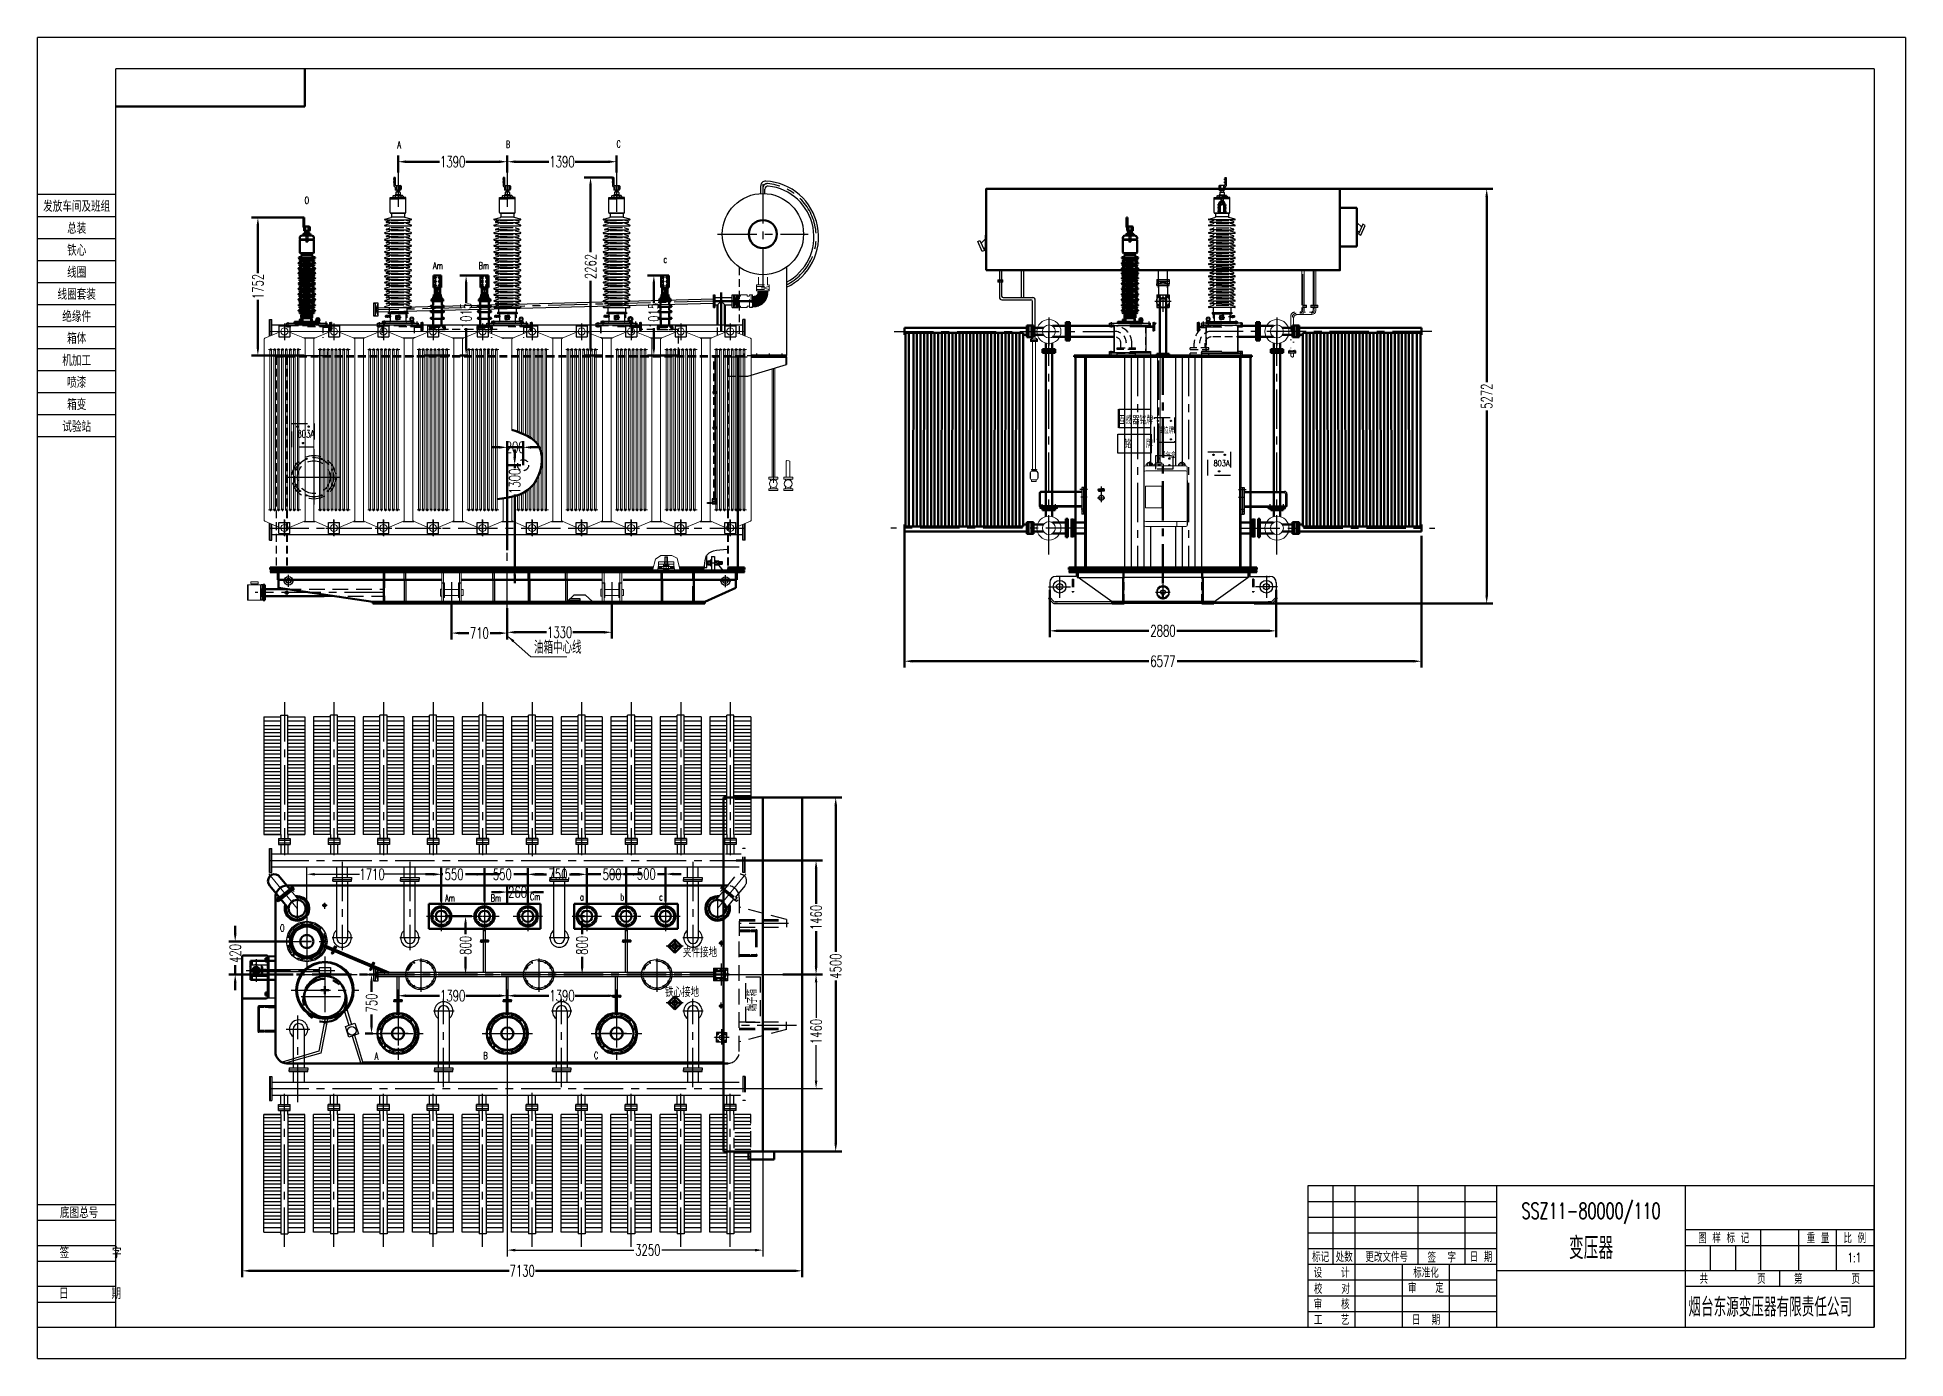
# Model space of a CAD drawing. Header units: inches. Extents: x -283 to 311, y 735 to 1155.
import ezdxf
from ezdxf.enums import TextEntityAlignment as Align

# ---------------------------------------------------------------- set-up
doc = ezdxf.new("R2010")
doc.units = ezdxf.units.IN
doc.header["$LTSCALE"] = 10
for name, pattern in [('ACAD_ISO02W100', [15, 12, -3]), ('Amconstr', [9999, 9999, 0]), ('CENTER', [2, 1.25, -0.25, 0.25, -0.25]), ('CENTER2', [28.575, 19.05, -3.175, 3.175, -3.175]), ('DASHED', [0.75, 0.5, -0.25]), ('DASHED2', [0.375, 0.25, -0.125]), ('DIVIDE', [1.25, 0.5, -0.25, 0, -0.25, 0, -0.25]), ('PHANTOM', [2.5, 1.25, -0.25, 0.25, -0.25, 0.25, -0.25])]:
    doc.linetypes.add(name, pattern=pattern)
for name, color, linetype, lineweight in [('0粗实线层', 7, 'Continuous', 50), ('1虚线层', 5, 'DASHED', 25), ('2中心线层', 1, 'CENTER', 25), ('4细实线层', 2, 'Continuous', 25), ('5文字层', 6, 'Continuous', 25), ('6标注层', 3, 'Continuous', 25), ('AM_0', 7, 'Continuous', 30), ('tablist', 3, 'Continuous', 25), ('细实线', 3, 'Continuous', 20)]:
    doc.layers.add(name, color=color, linetype=linetype, lineweight=lineweight)
for name, color, linetype in [('1', 5, 'DASHED2'), ('1轮廓实线层', 7, 'Continuous'), ('2', 2, 'CENTER'), ('2细线层', 4, 'Continuous'), ('3', 6, 'PHANTOM'), ('3中心线层', 1, 'CENTER'), ('4', 2, 'Continuous'), ('4虚线层', 6, 'DASHED'), ('5', 3, 'Continuous'), ('6', 4, 'DIVIDE'), ('中心线', 1, 'CENTER2'), ('图框层', 7, 'Continuous'), ('粗实线', 7, 'Continuous')]:
    doc.layers.add(name, color=color, linetype=linetype)
doc.styles.add('PC_TEXTSTYLE', font='txt.shx', dxfattribs={"width": 0.67, "bigfont": 'hztxt.shx'})
doc.styles.get("Standard").update_dxf_attribs({"font": 'txt.shx', "width": 0.67, "bigfont": 'hztxt.shx'})
doc.styles.add('TH_GBDIM', font='txt.shx', dxfattribs={"width": 0.67, "bigfont": 'hztxt.shx'})
doc.styles.add('TH_GBTEXTDIM', font='txt', dxfattribs={"width": 0.67, "height": 3.5, "bigfont": 'hztxt'})
doc.dimstyles.new('TH_GBDIM', dxfattribs={"dimtxt": 3.5, "dimasz": 2.5, "dimexe": 2, "dimexo": 0, "dimgap": 1.5, "dimtad": 0, "dimdec": 1, "dimlfac": 40, "dimdsep": 46, "dimtxsty": 'TH_GBDIM', "dimcen": 2.5, "dimclrd": 3, "dimclre": 3, "dimclrt": 6, "dimadec": 0, "dimazin": 2, "dimtfac": 0.714286, "dimtdec": 1, "dimtmove": 0, "dimatfit": 3, "dimfxl": 0, "dimtzin": 0, "dimlwd": -1, "dimlwe": -1, "dimarcsym": 0})

msp = doc.modelspace()

# ---------------------------------------------------------------- texts
at = {"layer": '1虚线层', "width": 0.67}
for s, height, p in [('803A', 2.40348, (-200.2934, 1027.2853)), ('油位牌', 1.875, (73.3049, 1028.6107)), ('导气盒', 1.75, (74.2933, 1020.7816)), ('803A', 1.875, (90.9938, 1018.2055))]:
    msp.add_text(s, height=height, dxfattribs=at).set_placement(p)
at = {"layer": '4', "width": 0.67}
for s, p in [('夹件接地', (-72.2823, 862.1022)), ('铁心接地', (-77.9959, 849.4607))]:
    msp.add_text(s, height=3, dxfattribs=at).set_placement(p, align=Align.CENTER)
at = {"layer": '5文字层', "lineweight": 0, "width": 0.67}
for s, height, p in [('A', 2.25, (-168.5147, 1119.2339)), ('B', 2.25, (-133.9979, 1119.3647)), ('C', 2.25, (-98.8154, 1119.4513)), ('O', 2.25, (-197.9825, 1101.5498)), ('Am', 2.25, (-157.1294, 1080.802)), ('Bm', 2.25, (-142.647, 1080.802)), ('c', 2.25, (-83.8894, 1082.8068)), ('互感器铭牌', 2.40348, (60.9153, 1031.5643)), ('铭   牌', 2.40348, (62.6671, 1023.9899)), ('Am', 2.25, (-153.3026, 879.793)), ('Bm', 2.25, (-138.8202, 879.793)), ('Cm', 2.25, (-126.3356, 880.2739)), ('a', 2.25, (-110.4298, 880.0937)), ('b', 2.25, (-97.592, 880.0937)), ('c', 2.25, (-85.2619, 880.0937)), ('O', 2.25, (-205.8007, 870.254)), ('A', 2.25, (-175.6759, 829.5384)), ('B', 2.25, (-141.159, 829.6692)), ('C', 2.25, (-105.9765, 829.7559))]:
    msp.add_text(s, height=height, dxfattribs=at).set_placement(p)
at = {"layer": '5文字层', "style": 'TH_GBTEXTDIM', "width": 0.67}
msp.add_text('油箱中心线', height=4.10062, dxfattribs=at).set_placement((-125.0457, 958.5793))
at = {"layer": '5文字层', "lineweight": 0, "insert": (-56.8494, 844.8776), "char_height": 2.62495, "width": 10.654369, "attachment_point": 1, "rotation": 90}
msp.add_mtext('端子箱', dxfattribs=at)

# ---------------------------------------------------------------- blocks, each defined once
blk = doc.blocks.new('28')
for p, q in [((78652, -45486), (78589, -45486)), ((78589, -45486), (78589, -45549)), ((78589, -45611), (78589, -45549)), ((78652, -45611), (78589, -45611)), ((78652, -45486), (78714, -45486)), ((78652, -45611), (78714, -45611)), ((78714, -45486), (78714, -45549)), ((78714, -45611), (78714, -45549))]:
    blk.add_line(p, q)
for centre, radius in [((78608, -45505), 4.97), ((78608, -45593), 4.97), ((78652, -45549), 27.5), ((78696, -45505), 4.97), ((78696, -45593), 4.97)]:
    blk.add_circle(centre, radius)
at = {"layer": '3中心线层'}
for p, q in [((78749, -45549), (78553, -45549)), ((78614, -45511), (78601, -45498)), ((78614, -45587), (78601, -45600)), ((78652, -45445), (78652, -45638)), ((78689, -45511), (78703, -45498)), ((78689, -45587), (78702, -45600))]:
    blk.add_line(p, q, dxfattribs=at)
blk.add_circle((78652, -45549), 62.5, dxfattribs=at)
for centre, start, end in [((78608, -45505), 306.113, 241.0728), ((78608, -45593), 118.9272, 53.887), ((78696, -45505), 298.9272, 233.887), ((78696, -45593), 126.113, 61.0728)]:
    blk.add_arc(centre, 6, start, end, dxfattribs=at)
blk = doc.blocks.new('铁心及夹件标准接地法兰')
at = {"color": 0}
for p, q in [((333, 418), (248, 333)), ((248, 333), (333, 249)), ((418, 333), (333, 418)), ((333, 249), (418, 333))]:
    blk.add_line(p, q, dxfattribs=at)
for centre, radius in [((275, 333), 6), ((333, 333), 30), ((333, 391), 6), ((333, 275), 6), ((391, 333), 6)]:
    blk.add_circle(centre, radius, dxfattribs=at)
at = {"layer": '2中心线层'}
for p, q in [((438, 333), (223, 333)), ((333, 249), (333, 418))]:
    blk.add_line(p, q, dxfattribs=at)
blk.add_circle((333, 333), 58, dxfattribs=at)
at = {"layer": '4细实线层'}
for centre, start, end in [((275, 333), 86.5404, 0), ((333, 391), 356.5404, 270), ((333, 275), 176.5404, 90), ((391, 333), 266.5404, 180)]:
    blk.add_arc(centre, 7, start, end, dxfattribs=at)
blk = doc.blocks.new('中低压套管')
at = {"layer": '0粗实线层', "color": 1, "linetype": 'CENTER'}
for p, q in [((179313, -43137), (179338, -43137)), ((179349, -43050), (179367, -43068)), ((179349, -43225), (179367, -43207)), ((179436, -43014), (179436, -43039)), ((179436, -43261), (179436, -43235)), ((179523, -43050), (179505, -43068)), ((179523, -43225), (179505, -43207)), ((179559, -43137), (179534, -43137))]:
    blk.add_line(p, q, dxfattribs=at)
at = {"layer": '0粗实线层'}
for centre, radius in [((179436, -43137), 128), ((179324, -43137), 7), ((179357, -43058), 7), ((179357, -43217), 7), ((179436, -43137), 71), ((179436, -43025), 7), ((179436, -43250), 7), ((179516, -43058), 7), ((179516, -43217), 7), ((179549, -43137), 7)]:
    blk.add_circle(centre, radius, dxfattribs=at)
at = {"layer": '0粗实线层', "color": 1, "linetype": 'CENTER'}
blk.add_circle((179436, -43137), 112, dxfattribs=at)
at = {"layer": '2中心线层'}
for p, q in [((179436, -42950), (179436, -43325)), ((179249, -43137), (179624, -43137))]:
    blk.add_line(p, q, dxfattribs=at)
blk = doc.blocks.new('*D33')
at = {"layer": '0粗实线层', "color": 3}
for p, q in [((-151.28, 975.04), (-151.28, 963.14)), ((-148.78, 965.14), (-145.79, 965.14)), ((-136.04, 965.14), (-139.03, 965.14)), ((-133.54, 966.65), (-133.54, 963.14))]:
    blk.add_line(p, q, dxfattribs=at)
for points in [[(-148.78, 965.56), (-148.78, 964.72), (-151.28, 965.14)], [(-136.04, 965.56), (-136.04, 964.72), (-133.54, 965.14)]]:
    blk.add_solid(points, dxfattribs=at)
at = {"layer": 'Defpoints', "color": 0}
for p in [(-151.28, 975.04), (-133.54, 966.65), (-133.54, 965.14)]:
    blk.add_point(p, dxfattribs=at)
at = {"layer": '0粗实线层', "color": 6, "insert": (-142.41, 965.14), "char_height": 3.5, "attachment_point": 5, "style": 'TH_GBDIM'}
blk.add_mtext('710', dxfattribs=at)
blk = doc.blocks.new('*D43')
at = {"layer": '0粗实线层', "color": 3}
for p, q in [((-100.28, 974.86), (-100.28, 963.4)), ((-133.54, 973.11), (-133.54, 963.4)), ((-131.04, 965.4), (-121.11, 965.4)), ((-102.78, 965.4), (-112.71, 965.4))]:
    blk.add_line(p, q, dxfattribs=at)
for points in [[(-131.04, 965.81), (-131.04, 964.98), (-133.54, 965.4)], [(-102.78, 965.81), (-102.78, 964.98), (-100.28, 965.4)]]:
    blk.add_solid(points, dxfattribs=at)
at = {"layer": 'Defpoints', "color": 0}
for p in [(-100.28, 974.86), (-133.54, 973.11), (-133.54, 965.4)]:
    blk.add_point(p, dxfattribs=at)
at = {"layer": '0粗实线层', "color": 6, "insert": (-116.91, 965.4), "char_height": 3.5, "attachment_point": 5, "style": 'TH_GBDIM'}
blk.add_mtext('1330', dxfattribs=at)
blk = doc.blocks.new('*D44')
at = {"layer": '0粗实线层', "color": 3}
for p, q in [((-220.05, 869.61), (-220.05, 872.11)), ((-202.04, 867.11), (-222.05, 867.11)), ((-220.05, 867.11), (-220.05, 867.04)), ((-201.66, 856.61), (-222.05, 856.61)), ((-220.05, 856.61), (-220.05, 859.58)), ((-220.05, 854.11), (-220.05, 851.61))]:
    blk.add_line(p, q, dxfattribs=at)
for points in [[(-220.47, 869.61), (-219.63, 869.61), (-220.05, 867.11)], [(-220.47, 854.11), (-219.63, 854.11), (-220.05, 856.61)]]:
    blk.add_solid(points, dxfattribs=at)
at = {"layer": 'Defpoints', "color": 0}
for p in [(-220.05, 867.11), (-202.04, 867.11), (-201.66, 856.61)]:
    blk.add_point(p, dxfattribs=at)
at = {"layer": '0粗实线层', "color": 6, "insert": (-220.05, 863.31), "char_height": 3.5, "attachment_point": 5, "rotation": 90, "style": 'TH_GBDIM'}
blk.add_mtext('420', dxfattribs=at)
blk = doc.blocks.new('*D45')
at = {"layer": '0粗实线层', "color": 3}
for p, q in [((-177.58, 856.61), (-174.71, 856.61)), ((-176.71, 854.11), (-176.71, 851.15)), ((-176.71, 840.36), (-176.71, 843.93)), ((-176.29, 837.86), (-178.71, 837.86))]:
    blk.add_line(p, q, dxfattribs=at)
for points in [[(-177.12, 854.11), (-176.29, 854.11), (-176.71, 856.61)], [(-177.12, 840.36), (-176.29, 840.36), (-176.71, 837.86)]]:
    blk.add_solid(points, dxfattribs=at)
at = {"layer": 'Defpoints', "color": 0}
for p in [(-177.58, 856.61), (-176.71, 856.61), (-176.29, 837.86)]:
    blk.add_point(p, dxfattribs=at)
at = {"layer": '0粗实线层', "color": 6, "insert": (-176.71, 847.54), "char_height": 3.5, "attachment_point": 5, "rotation": 90, "style": 'TH_GBDIM'}
blk.add_mtext('750', dxfattribs=at)
blk = doc.blocks.new('*D46')
at = {"layer": '0粗实线层', "color": 3}
for p, q in [((-153.27, 875.11), (-144.82, 875.11)), ((-146.82, 872.61), (-146.82, 869.47)), ((-146.82, 859.11), (-146.82, 862.25)), ((-148.41, 856.61), (-144.82, 856.61))]:
    blk.add_line(p, q, dxfattribs=at)
for points in [[(-147.24, 872.61), (-146.41, 872.61), (-146.82, 875.11)], [(-147.24, 859.11), (-146.41, 859.11), (-146.82, 856.61)]]:
    blk.add_solid(points, dxfattribs=at)
at = {"layer": 'Defpoints', "color": 0}
for p in [(-153.27, 875.11), (-148.41, 856.61), (-146.82, 856.61)]:
    blk.add_point(p, dxfattribs=at)
at = {"layer": '0粗实线层', "color": 6, "insert": (-146.82, 865.86), "char_height": 3.5, "attachment_point": 5, "rotation": 90, "style": 'TH_GBDIM'}
blk.add_mtext('800{}{}', dxfattribs=at)
blk = doc.blocks.new('*D47')
at = {"layer": '0粗实线层', "color": 3}
for p, q in [((-108.96, 875.11), (-111.76, 875.11)), ((-109.76, 872.61), (-109.76, 869.47)), ((-109.76, 859.11), (-109.76, 862.25)), ((-108.74, 856.61), (-111.76, 856.61))]:
    blk.add_line(p, q, dxfattribs=at)
for points in [[(-110.17, 872.61), (-109.34, 872.61), (-109.76, 875.11)], [(-110.17, 859.11), (-109.34, 859.11), (-109.76, 856.61)]]:
    blk.add_solid(points, dxfattribs=at)
at = {"layer": 'Defpoints', "color": 0}
for p in [(-108.96, 875.11), (-109.76, 856.61), (-108.74, 856.61)]:
    blk.add_point(p, dxfattribs=at)
at = {"layer": '0粗实线层', "color": 6, "insert": (-109.76, 865.86), "char_height": 3.5, "attachment_point": 5, "rotation": 90, "style": 'TH_GBDIM'}
blk.add_mtext('800{}{}', dxfattribs=at)
blk = doc.blocks.new('*D34')
at = {"layer": '0粗实线层', "color": 3}
for p, q in [((-168.29, 1111.52), (-168.29, 1116.98)), ((-133.54, 1111.52), (-133.54, 1116.98)), ((-165.79, 1114.98), (-155.11, 1114.98)), ((-136.04, 1114.98), (-146.71, 1114.98))]:
    blk.add_line(p, q, dxfattribs=at)
for points in [[(-165.79, 1115.4), (-165.79, 1114.56), (-168.29, 1114.98)], [(-136.04, 1115.4), (-136.04, 1114.56), (-133.54, 1114.98)]]:
    blk.add_solid(points, dxfattribs=at)
at = {"layer": 'Defpoints', "color": 0}
for p in [(-168.29, 1111.52), (-133.54, 1114.98), (-133.54, 1111.52)]:
    blk.add_point(p, dxfattribs=at)
at = {"layer": '0粗实线层', "color": 6, "insert": (-150.91, 1114.98), "char_height": 3.5, "attachment_point": 5, "style": 'TH_GBDIM'}
blk.add_mtext('1390', dxfattribs=at)
blk = doc.blocks.new('*D35')
at = {"layer": '0粗实线层', "color": 3}
for p, q in [((-133.54, 1111.52), (-133.54, 1116.98)), ((-98.79, 1111.52), (-98.79, 1116.98)), ((-131.04, 1114.98), (-120.36, 1114.98)), ((-101.29, 1114.98), (-111.96, 1114.98))]:
    blk.add_line(p, q, dxfattribs=at)
for points in [[(-131.04, 1115.4), (-131.04, 1114.56), (-133.54, 1114.98)], [(-101.29, 1115.4), (-101.29, 1114.56), (-98.79, 1114.98)]]:
    blk.add_solid(points, dxfattribs=at)
at = {"layer": 'Defpoints', "color": 0}
for p in [(-133.54, 1111.52), (-98.79, 1114.98), (-98.79, 1111.52)]:
    blk.add_point(p, dxfattribs=at)
at = {"layer": '0粗实线层', "color": 6, "insert": (-116.16, 1114.98), "char_height": 3.5, "attachment_point": 5, "style": 'TH_GBDIM'}
blk.add_mtext('1390', dxfattribs=at)
blk = doc.blocks.new('*D48')
at = {"layer": '0粗实线层', "color": 3}
for p, q in [((-157.03, 888.46), (-159.53, 888.46)), ((-154.53, 879.8), (-154.53, 890.46)), ((-154.53, 888.46), (-154.07, 888.46)), ((-140.78, 888.46), (-146.85, 888.46)), ((-140.78, 879.8), (-140.78, 890.46)), ((-138.28, 888.46), (-135.78, 888.46))]:
    blk.add_line(p, q, dxfattribs=at)
for points in [[(-157.03, 888.88), (-157.03, 888.05), (-154.53, 888.46)], [(-138.28, 888.88), (-138.28, 888.05), (-140.78, 888.46)]]:
    blk.add_solid(points, dxfattribs=at)
at = {"layer": 'Defpoints', "color": 0}
for p in [(-140.78, 888.46), (-154.53, 879.8), (-140.78, 879.8)]:
    blk.add_point(p, dxfattribs=at)
at = {"layer": '0粗实线层', "color": 6, "insert": (-150.46, 888.46), "char_height": 3.5, "attachment_point": 5, "style": 'TH_GBDIM'}
blk.add_mtext('550', dxfattribs=at)
blk = doc.blocks.new('*D49')
at = {"layer": '0粗实线层', "color": 3}
for p, q in [((-143.28, 888.46), (-145.78, 888.46)), ((-140.78, 879.8), (-140.78, 890.46)), ((-140.78, 888.46), (-138.71, 888.46)), ((-127.03, 888.46), (-131.48, 888.46)), ((-127.03, 879.8), (-127.03, 890.46)), ((-124.53, 888.46), (-122.03, 888.46))]:
    blk.add_line(p, q, dxfattribs=at)
for points in [[(-143.28, 888.87), (-143.28, 888.04), (-140.78, 888.46)], [(-124.53, 888.87), (-124.53, 888.04), (-127.03, 888.46)]]:
    blk.add_solid(points, dxfattribs=at)
at = {"layer": 'Defpoints', "color": 0}
for p in [(-127.03, 888.46), (-140.78, 879.8), (-127.03, 879.8)]:
    blk.add_point(p, dxfattribs=at)
at = {"layer": '0粗实线层', "color": 6, "insert": (-135.1, 888.46), "char_height": 3.5, "attachment_point": 5, "style": 'TH_GBDIM'}
blk.add_mtext('550', dxfattribs=at)
blk = doc.blocks.new('*D50')
at = {"layer": '0粗实线层', "color": 3}
for p, q in [((-110.79, 888.46), (-113.29, 888.46)), ((-108.29, 879.8), (-108.29, 890.46)), ((-108.29, 888.46), (-103.83, 888.46)), ((-95.79, 888.46), (-96.61, 888.46)), ((-95.79, 879.8), (-95.79, 890.46)), ((-93.29, 888.46), (-90.79, 888.46))]:
    blk.add_line(p, q, dxfattribs=at)
for points in [[(-110.79, 888.87), (-110.79, 888.04), (-108.29, 888.46)], [(-93.29, 888.87), (-93.29, 888.04), (-95.79, 888.46)]]:
    blk.add_solid(points, dxfattribs=at)
at = {"layer": 'Defpoints', "color": 0}
for p in [(-95.79, 888.46), (-108.29, 879.8), (-95.79, 879.8)]:
    blk.add_point(p, dxfattribs=at)
at = {"layer": '0粗实线层', "color": 6, "insert": (-100.22, 888.46), "char_height": 3.5, "attachment_point": 5, "style": 'TH_GBDIM'}
blk.add_mtext('500', dxfattribs=at)
blk = doc.blocks.new('*D51')
at = {"layer": '0粗实线层', "color": 3}
for p, q in [((-98.29, 888.55), (-100.79, 888.55)), ((-95.79, 879.05), (-95.79, 890.55)), ((-95.79, 888.55), (-92.97, 888.55)), ((-83.29, 888.55), (-85.75, 888.55)), ((-83.29, 879.8), (-83.29, 890.55)), ((-80.79, 888.55), (-78.29, 888.55))]:
    blk.add_line(p, q, dxfattribs=at)
for points in [[(-98.29, 888.97), (-98.29, 888.13), (-95.79, 888.55)], [(-80.79, 888.97), (-80.79, 888.13), (-83.29, 888.55)]]:
    blk.add_solid(points, dxfattribs=at)
at = {"layer": 'Defpoints', "color": 0}
for p in [(-83.29, 888.55), (-83.29, 879.8), (-95.79, 879.05)]:
    blk.add_point(p, dxfattribs=at)
at = {"layer": '0粗实线层', "color": 6, "insert": (-89.36, 888.55), "char_height": 3.5, "attachment_point": 5, "style": 'TH_GBDIM'}
blk.add_mtext('500', dxfattribs=at)
blk = doc.blocks.new('*D52')
at = {"layer": '0粗实线层', "color": 3}
for p, q in [((-127.03, 879.11), (-127.03, 890.44)), ((-124.53, 888.44), (-121.03, 888.44)), ((-110.79, 888.44), (-113.81, 888.44)), ((-108.29, 879.05), (-108.29, 890.44))]:
    blk.add_line(p, q, dxfattribs=at)
for points in [[(-124.53, 888.86), (-124.53, 888.02), (-127.03, 888.44)], [(-110.79, 888.86), (-110.79, 888.02), (-108.29, 888.44)]]:
    blk.add_solid(points, dxfattribs=at)
at = {"layer": 'Defpoints', "color": 0}
for p in [(-127.03, 888.44), (-127.03, 879.11), (-108.29, 879.05)]:
    blk.add_point(p, dxfattribs=at)
at = {"layer": '0粗实线层', "color": 6, "insert": (-117.42, 888.44), "char_height": 3.5, "attachment_point": 5, "style": 'TH_GBDIM'}
blk.add_mtext('750', dxfattribs=at)
blk = doc.blocks.new('*D53')
at = {"layer": '0粗实线层', "color": 3}
for p, q in [((-39.79, 912.86), (-27.13, 912.86)), ((-29.13, 910.36), (-29.13, 863.81)), ((-29.13, 802.86), (-29.13, 854.71)), ((-39.79, 800.36), (-27.13, 800.36))]:
    blk.add_line(p, q, dxfattribs=at)
for points in [[(-29.54, 910.36), (-28.71, 910.36), (-29.13, 912.86)], [(-29.54, 802.86), (-28.71, 802.86), (-29.13, 800.36)]]:
    blk.add_solid(points, dxfattribs=at)
at = {"layer": 'Defpoints', "color": 0}
for p in [(-39.79, 912.86), (-29.13, 912.86), (-39.79, 800.36)]:
    blk.add_point(p, dxfattribs=at)
at = {"layer": '0粗实线层', "color": 6, "insert": (-29.13, 859.26), "char_height": 3.5, "attachment_point": 5, "rotation": 90, "style": 'TH_GBDIM'}
blk.add_mtext('4500', dxfattribs=at)
blk = doc.blocks.new('*D54')
at = {"layer": '0粗实线层', "color": 3}
for p, q in [((-60.76, 892.86), (-33.37, 892.86)), ((-35.37, 890.36), (-35.37, 879.05)), ((-35.37, 859.11), (-35.37, 870.42)), ((-45.97, 856.61), (-33.37, 856.61))]:
    blk.add_line(p, q, dxfattribs=at)
for points in [[(-35.79, 890.36), (-34.95, 890.36), (-35.37, 892.86)], [(-35.79, 859.11), (-34.95, 859.11), (-35.37, 856.61)]]:
    blk.add_solid(points, dxfattribs=at)
at = {"layer": 'Defpoints', "color": 0}
for p in [(-60.76, 892.86), (-45.97, 856.61), (-35.37, 856.61)]:
    blk.add_point(p, dxfattribs=at)
at = {"layer": '0粗实线层', "color": 6, "insert": (-35.37, 874.74), "char_height": 3.5, "attachment_point": 5, "rotation": 90, "style": 'TH_GBDIM'}
blk.add_mtext('1460{}{}', dxfattribs=at)
blk = doc.blocks.new('*D42')
at = {"layer": '0粗实线层', "color": 3}
for p, q in [((-7.3, 998.54), (-7.3, 954.2)), ((157.13, 996.04), (157.13, 954.2)), ((-4.8, 956.2), (70.42, 956.2)), ((154.63, 956.2), (79.42, 956.2))]:
    blk.add_line(p, q, dxfattribs=at)
for points in [[(-4.8, 956.61), (-4.8, 955.78), (-7.3, 956.2)], [(154.63, 956.61), (154.63, 955.78), (157.13, 956.2)]]:
    blk.add_solid(points, dxfattribs=at)
at = {"layer": 'Defpoints', "color": 0}
for p in [(-7.3, 998.54), (157.13, 996.04), (157.13, 956.2)]:
    blk.add_point(p, dxfattribs=at)
at = {"layer": '0粗实线层', "color": 6, "insert": (74.92, 956.2), "char_height": 3.5, "attachment_point": 5, "style": 'TH_GBDIM'}
blk.add_mtext('6577', dxfattribs=at)
blk = doc.blocks.new('*D90')
at = {"layer": '0粗实线层', "color": 3}
for p, q in [((38.92, 978.88), (38.92, 963.86)), ((110.92, 978.88), (110.92, 963.86)), ((41.42, 965.86), (70.46, 965.86)), ((108.42, 965.86), (79.38, 965.86))]:
    blk.add_line(p, q, dxfattribs=at)
for points in [[(41.42, 966.27), (41.42, 965.44), (38.92, 965.86)], [(108.42, 966.27), (108.42, 965.44), (110.92, 965.86)]]:
    blk.add_solid(points, dxfattribs=at)
at = {"layer": 'Defpoints', "color": 0}
for p in [(38.92, 978.88), (110.92, 978.88), (110.92, 965.86)]:
    blk.add_point(p, dxfattribs=at)
at = {"layer": '0粗实线层', "color": 6, "insert": (74.92, 965.86), "char_height": 3.5, "attachment_point": 5, "style": 'TH_GBDIM'}
blk.add_mtext('2880', dxfattribs=at)
blk = doc.blocks.new('*D91')
at = {"layer": '0粗实线层', "color": 3}
for p, q in [((116.06, 1106.34), (179.85, 1106.34)), ((177.85, 1103.84), (177.85, 1044.94)), ((177.85, 977.04), (177.85, 1035.94)), ((103.92, 974.54), (179.85, 974.54))]:
    blk.add_line(p, q, dxfattribs=at)
for points in [[(177.43, 1103.84), (178.26, 1103.84), (177.85, 1106.34)], [(177.43, 977.04), (178.26, 977.04), (177.85, 974.54)]]:
    blk.add_solid(points, dxfattribs=at)
at = {"layer": 'Defpoints', "color": 0}
for p in [(116.06, 1106.34), (177.85, 1106.34), (103.92, 974.54)]:
    blk.add_point(p, dxfattribs=at)
at = {"layer": '0粗实线层', "color": 6, "insert": (177.85, 1040.44), "char_height": 3.5, "attachment_point": 5, "rotation": 90, "style": 'TH_GBDIM'}
blk.add_mtext('5272', dxfattribs=at)
blk = doc.blocks.new('*D83')
at = {"layer": '0粗实线层', "color": 3}
for p, q in [((-198.1, 1097.21), (-214.85, 1097.21)), ((-212.85, 1094.71), (-212.85, 1079.58)), ((-212.85, 1055.91), (-212.85, 1071.05)), ((-198.1, 1053.41), (-214.85, 1053.41))]:
    blk.add_line(p, q, dxfattribs=at)
for points in [[(-213.26, 1094.71), (-212.43, 1094.71), (-212.85, 1097.21)], [(-213.26, 1055.91), (-212.43, 1055.91), (-212.85, 1053.41)]]:
    blk.add_solid(points, dxfattribs=at)
at = {"layer": 'Defpoints', "color": 0}
for p in [(-198.1, 1097.21), (-212.85, 1053.41), (-198.1, 1053.41)]:
    blk.add_point(p, dxfattribs=at)
at = {"layer": '0粗实线层', "color": 6, "insert": (-212.85, 1075.31), "char_height": 3.5, "attachment_point": 5, "rotation": 90, "style": 'TH_GBDIM'}
blk.add_mtext('1752', dxfattribs=at)
blk = doc.blocks.new('*D84')
at = {"layer": '0粗实线层', "color": 3}
for p, q in [((-100.1, 1109.96), (-109.08, 1109.96)), ((-107.08, 1107.46), (-107.08, 1086.22)), ((-107.08, 1055.91), (-107.08, 1077.16)), ((-103.31, 1053.41), (-109.08, 1053.41))]:
    blk.add_line(p, q, dxfattribs=at)
for points in [[(-107.49, 1107.46), (-106.66, 1107.46), (-107.08, 1109.96)], [(-107.49, 1055.91), (-106.66, 1055.91), (-107.08, 1053.41)]]:
    blk.add_solid(points, dxfattribs=at)
at = {"layer": 'Defpoints', "color": 0}
for p in [(-100.1, 1109.96), (-107.08, 1053.41), (-103.31, 1053.41)]:
    blk.add_point(p, dxfattribs=at)
at = {"layer": '0粗实线层', "color": 6, "insert": (-107.08, 1081.69), "char_height": 3.5, "attachment_point": 5, "rotation": 90, "style": 'TH_GBDIM'}
blk.add_mtext('2262', dxfattribs=at)
blk = doc.blocks.new('*D85')
at = {"layer": '0粗实线层', "color": 3}
for p, q in [((-82.16, 1078.79), (-88.95, 1078.79)), ((-86.95, 1076.29), (-86.95, 1070.11)), ((-86.95, 1055.91), (-86.95, 1062.09)), ((-84.81, 1053.41), (-88.95, 1053.41))]:
    blk.add_line(p, q, dxfattribs=at)
for points in [[(-87.37, 1076.29), (-86.53, 1076.29), (-86.95, 1078.79)], [(-87.37, 1055.91), (-86.53, 1055.91), (-86.95, 1053.41)]]:
    blk.add_solid(points, dxfattribs=at)
at = {"layer": 'Defpoints', "color": 0}
for p in [(-82.16, 1078.79), (-86.95, 1053.41), (-84.81, 1053.41)]:
    blk.add_point(p, dxfattribs=at)
at = {"layer": '0粗实线层', "color": 6, "insert": (-86.95, 1066.1), "char_height": 3.5, "attachment_point": 5, "rotation": 90, "style": 'TH_GBDIM'}
blk.add_mtext('1015', dxfattribs=at)
blk = doc.blocks.new('*D86')
at = {"layer": '0粗实线层', "color": 3}
for p, q in [((-142.03, 1078.79), (-148.64, 1078.79)), ((-146.64, 1076.29), (-146.64, 1070.11)), ((-146.64, 1055.91), (-146.64, 1062.09)), ((-146.04, 1053.41), (-148.64, 1053.41))]:
    blk.add_line(p, q, dxfattribs=at)
for points in [[(-147.06, 1076.29), (-146.22, 1076.29), (-146.64, 1078.79)], [(-147.06, 1055.91), (-146.22, 1055.91), (-146.64, 1053.41)]]:
    blk.add_solid(points, dxfattribs=at)
at = {"layer": 'Defpoints', "color": 0}
for p in [(-142.03, 1078.79), (-146.64, 1053.41), (-146.04, 1053.41)]:
    blk.add_point(p, dxfattribs=at)
at = {"layer": '0粗实线层', "color": 6, "insert": (-146.64, 1066.1), "char_height": 3.5, "attachment_point": 5, "rotation": 90, "style": 'TH_GBDIM'}
blk.add_mtext('1015', dxfattribs=at)
blk = doc.blocks.new('*D87')
at = {"layer": '0粗实线层', "color": 3}
for p, q in [((-168.29, 846.52), (-168.29, 851.87)), ((-165.79, 849.87), (-155.11, 849.87)), ((-136.04, 849.87), (-146.71, 849.87)), ((-133.54, 846.52), (-133.54, 851.87))]:
    blk.add_line(p, q, dxfattribs=at)
for points in [[(-165.79, 850.29), (-165.79, 849.45), (-168.29, 849.87)], [(-136.04, 850.29), (-136.04, 849.45), (-133.54, 849.87)]]:
    blk.add_solid(points, dxfattribs=at)
at = {"layer": 'Defpoints', "color": 0}
for p in [(-133.54, 849.87), (-168.29, 846.52), (-133.54, 846.52)]:
    blk.add_point(p, dxfattribs=at)
at = {"layer": '0粗实线层', "color": 6, "insert": (-150.91, 849.87), "char_height": 3.5, "attachment_point": 5, "style": 'TH_GBDIM'}
blk.add_mtext('1390', dxfattribs=at)
blk = doc.blocks.new('*D88')
at = {"layer": '0粗实线层', "color": 3}
for p, q in [((-133.54, 849.87), (-133.54, 847.87)), ((-131.04, 849.87), (-120.36, 849.87)), ((-101.29, 849.87), (-111.96, 849.87)), ((-98.79, 846.52), (-98.79, 851.87))]:
    blk.add_line(p, q, dxfattribs=at)
for points in [[(-131.04, 850.28), (-131.04, 849.45), (-133.54, 849.87)], [(-101.29, 850.28), (-101.29, 849.45), (-98.79, 849.87)]]:
    blk.add_solid(points, dxfattribs=at)
at = {"layer": 'Defpoints', "color": 0}
for p in [(-133.54, 849.87), (-98.79, 849.87), (-98.79, 846.52)]:
    blk.add_point(p, dxfattribs=at)
at = {"layer": '0粗实线层', "color": 6, "insert": (-116.16, 849.87), "char_height": 3.5, "attachment_point": 5, "style": 'TH_GBDIM'}
blk.add_mtext('1390', dxfattribs=at)
blk = doc.blocks.new('*D41')
at = {"layer": '0粗实线层', "color": 3}
for p, q in [((-136.04, 882.82), (-138.54, 882.82)), ((-133.54, 879.11), (-133.54, 884.82)), ((-127.03, 882.82), (-133.54, 882.82)), ((-127.03, 879.11), (-127.03, 884.82)), ((-124.53, 882.82), (-122.03, 882.82))]:
    blk.add_line(p, q, dxfattribs=at)
for points in [[(-136.04, 883.23), (-136.04, 882.4), (-133.54, 882.82)], [(-124.53, 883.23), (-124.53, 882.4), (-127.03, 882.82)]]:
    blk.add_solid(points, dxfattribs=at)
at = {"layer": 'Defpoints', "color": 0}
for p in [(-133.54, 882.82), (-133.54, 879.11), (-127.03, 879.11)]:
    blk.add_point(p, dxfattribs=at)
at = {"layer": '0粗实线层', "color": 6, "insert": (-130.28, 882.82), "char_height": 3.5, "attachment_point": 5, "style": 'TH_GBDIM'}
blk.add_mtext('260', dxfattribs=at)
blk = doc.blocks.new('*D55')
at = {"color": 3}
for p, q in [((-59.79, 856.61), (-33.37, 856.61)), ((-35.37, 854.11), (-35.37, 842.8)), ((-35.37, 822.86), (-35.37, 834.17)), ((-57.91, 820.36), (-33.37, 820.36))]:
    blk.add_line(p, q, dxfattribs=at)
for points in [[(-35.79, 854.11), (-34.95, 854.11), (-35.37, 856.61)], [(-35.79, 822.86), (-34.95, 822.86), (-35.37, 820.36)]]:
    blk.add_solid(points, dxfattribs=at)
at = {"layer": 'Defpoints', "color": 0}
for p in [(-59.79, 856.61), (-35.37, 856.61), (-57.91, 820.36)]:
    blk.add_point(p, dxfattribs=at)
at = {"color": 6, "insert": (-35.37, 838.49), "char_height": 3.5, "attachment_point": 5, "rotation": 90, "style": 'TH_GBDIM'}
blk.add_mtext('1460{}{}', dxfattribs=at)
blk = doc.blocks.new('*D56')
at = {"color": 3}
for p, q in [((-133.54, 829.53), (-133.54, 767)), ((-52.29, 800.36), (-52.29, 767)), ((-131.04, 769), (-93.28, 769)), ((-54.79, 769), (-84.42, 769))]:
    blk.add_line(p, q, dxfattribs=at)
for points in [[(-131.04, 769.42), (-131.04, 768.58), (-133.54, 769)], [(-54.79, 769.42), (-54.79, 768.58), (-52.29, 769)]]:
    blk.add_solid(points, dxfattribs=at)
at = {"layer": 'Defpoints', "color": 0}
for p in [(-133.54, 829.53), (-52.29, 800.36), (-52.29, 769)]:
    blk.add_point(p, dxfattribs=at)
at = {"color": 6, "insert": (-88.85, 769), "char_height": 3.5, "attachment_point": 5, "style": 'TH_GBDIM'}
blk.add_mtext('3250', dxfattribs=at)
blk = doc.blocks.new('*D57')
at = {"color": 3}
for p, q in [((-197.29, 875.77), (-197.29, 890.48)), ((-194.79, 888.48), (-180.49, 888.48)), ((-157.03, 888.48), (-172.57, 888.48)), ((-154.53, 879.8), (-154.53, 890.48))]:
    blk.add_line(p, q, dxfattribs=at)
for points in [[(-194.79, 888.9), (-194.79, 888.06), (-197.29, 888.48)], [(-157.03, 888.9), (-157.03, 888.06), (-154.53, 888.48)]]:
    blk.add_solid(points, dxfattribs=at)
at = {"layer": 'Defpoints', "color": 0}
for p in [(-154.53, 888.48), (-154.53, 879.8), (-197.29, 875.77)]:
    blk.add_point(p, dxfattribs=at)
at = {"color": 6, "insert": (-176.53, 888.48), "char_height": 3.5, "attachment_point": 5, "style": 'TH_GBDIM'}
blk.add_mtext('1710', dxfattribs=at)
blk = doc.blocks.new('*D92')
at = {"layer": '0粗实线层', "color": 3}
for p, q in [((-131.19, 1021.01), (-131.19, 1023.51)), ((-133.54, 1018.51), (-129.19, 1018.51)), ((-131.19, 1018.51), (-131.19, 1017.59)), ((-131.19, 986.01), (-131.19, 1009.2)), ((-133.54, 986.01), (-129.19, 986.01)), ((-131.19, 983.51), (-131.19, 981.01))]:
    blk.add_line(p, q, dxfattribs=at)
for points in [[(-131.6, 1021.01), (-130.77, 1021.01), (-131.19, 1018.51)], [(-131.6, 983.51), (-130.77, 983.51), (-131.19, 986.01)]]:
    blk.add_solid(points, dxfattribs=at)
at = {"layer": 'Defpoints', "color": 0}
for p in [(-133.54, 1018.51), (-131.19, 1018.51), (-133.54, 986.01)]:
    blk.add_point(p, dxfattribs=at)
at = {"layer": '0粗实线层', "color": 6, "insert": (-131.19, 1013.39), "char_height": 3.5, "attachment_point": 5, "rotation": 90, "style": 'TH_GBDIM'}
blk.add_mtext('1300', dxfattribs=at)
blk = doc.blocks.new('*D93')
at = {"layer": '0粗实线层', "color": 3}
for p, q in [((-136.04, 1024.2), (-138.54, 1024.2)), ((-133.54, 991.48), (-133.54, 1026.2)), ((-133.54, 1024.2), (-128.54, 1024.2)), ((-128.54, 1018.51), (-128.54, 1026.2)), ((-126.04, 1024.2), (-123.54, 1024.2))]:
    blk.add_line(p, q, dxfattribs=at)
for points in [[(-136.04, 1024.61), (-136.04, 1023.78), (-133.54, 1024.2)], [(-126.04, 1024.61), (-126.04, 1023.78), (-128.54, 1024.2)]]:
    blk.add_solid(points, dxfattribs=at)
at = {"layer": 'Defpoints', "color": 0}
for p in [(-128.54, 1024.2), (-128.54, 1018.51), (-133.54, 991.48)]:
    blk.add_point(p, dxfattribs=at)
at = {"layer": '0粗实线层', "color": 6, "insert": (-131.04, 1024.2), "char_height": 3.5, "attachment_point": 5, "style": 'TH_GBDIM'}
blk.add_mtext('200', dxfattribs=at)
blk = doc.blocks.new('*D103')
at = {"layer": '0粗实线层', "color": 3}
for p, q in [((-217.81, 849.44), (-217.81, 760.42)), ((-39.79, 800.36), (-39.79, 760.42)), ((-215.31, 762.42), (-133, 762.42)), ((-42.29, 762.42), (-124.6, 762.42))]:
    blk.add_line(p, q, dxfattribs=at)
for points in [[(-215.31, 762.84), (-215.31, 762), (-217.81, 762.42)], [(-42.29, 762.84), (-42.29, 762), (-39.79, 762.42)]]:
    blk.add_solid(points, dxfattribs=at)
at = {"layer": 'Defpoints', "color": 0}
for p in [(-217.81, 849.44), (-39.79, 800.36), (-39.79, 762.42)]:
    blk.add_point(p, dxfattribs=at)
at = {"layer": '0粗实线层', "color": 6, "insert": (-128.8, 762.42), "char_height": 3.5, "attachment_point": 5, "style": 'TH_GBDIM'}
blk.add_mtext('7130{}{}', dxfattribs=at)
blk = doc.blocks.new('PC_TITLE_BLOCK')
for p, q in [((-180, 45), (0, 45)), ((-180, 0), (-180, 45)), ((-180, 0), (-180, 45)), ((-120, 0), (-120, 45)), ((-60, 0), (-60, 45)), ((0, 0), (0, 45)), ((-60, 31), (0, 31)), ((-36, 18), (-36, 31)), ((-24, 18), (-24, 31)), ((-12, 18), (-12, 31)), ((-180, 25), (-120, 25)), ((-60, 26), (0, 26)), ((-52, 18), (-52, 26)), ((-44, 18), (-44, 26)), ((-180, 20), (-120, 20)), ((-165, 0), (-165, 20)), ((-150, 0), (-150, 20)), ((-135, 0), (-135, 20)), ((-120, 18), (0, 18)), ((-30, 13), (-30, 18)), ((-60, 13), (0, 13)), ((-180, 0), (0, 0))]:
    blk.add_line(p, q)
at = {"layer": 'tablist'}
for p, q in [((-172, 20), (-172, 45)), ((-165, 20), (-165, 45)), ((-145, 20), (-145, 45)), ((-130, 20), (-130, 45)), ((-180, 40), (-120, 40)), ((-180, 35), (-120, 35)), ((-180, 30), (-120, 30)), ((-180, 15), (-120, 15)), ((-180, 10), (-120, 10)), ((-180, 5), (-120, 5))]:
    blk.add_line(p, q, dxfattribs=at)
at = {"layer": '5文字层', "style": 'PC_TEXTSTYLE', "width": 0.67}
for s, p in [(' 图 样 标 记 ', (-47.85, 28.5)), ('重 量 ', (-16.96, 28.5)), ('比 例 ', (-5.27, 28.5)), ('标记', (-176, 22.5)), ('处数', (-168.5, 22.5)), (' 更改文件号 ', (-155, 22.5)), (' 签  字 ', (-137.51, 22.37)), (' 日 期 ', (-125, 22.5)), (' 设   计 ', (-172.5, 17.5)), ('标准化', (-142.5, 17.5)), (' 校   对 ', (-172.4, 12.37)), (' 审   定 ', (-142.53, 12.68)), ('共        页', (-45, 15.5)), ('第        页', (-15, 15.5)), (' 审   核 ', (-172.5, 7.5)), ('工   艺', (-172.5, 2.5)), (' 日  期 ', (-142.5, 2.5))]:
    blk.add_text(s, height=3, dxfattribs=at).set_placement(p, align=Align.MIDDLE)
at = {"layer": '5文字层', "style": 'PC_TEXTSTYLE', "width": 0.667}
blk.add_text('烟台东源变压器有限责任公司', height=6, dxfattribs=at).set_placement((-59.05, 3.37))
at = {"layer": '5文字层', "style": 'PC_TEXTSTYLE', "flags": 8}
for tag, height, width, p, p2 in [('产品型号', 5, 2.435539, (-116.78, 34.48), (-63.22, 34.48)), ('图样代号', 5, 2.728421, (-60, 35.53), (0, 35.53)), ('图样名称', 7, 1.728753, (-116.78, 21.63), (-63.22, 21.63)), ('标记', 3, 1.111132, (-59.64, 20.48), (-52.41, 20.48)), ('重量', 3, 1.344696, (-22.5, 20.51), (-13.65, 20.51)), ('比例', 3, 1.315752, (-10.53, 20.62), (-2.09, 20.62)), ('设计', 3, 1.933057, (-163.77, 15.96), (-151.09, 15.96)), ('标准化', 3, 1.279083, (-133.59, 16.11), (-120.98, 16.11)), ('校对', 3, 1.90084, (-163.77, 10.99), (-151.09, 10.99)), ('审定', 3, 1.919656, (-133.8, 11.12), (-121.11, 11.12)), ('共几页', 3, 0.59737, (-48.16, 13.91), (-42.35, 13.91)), ('第几页', 3, 0.636296, (-18.19, 13.91), (-12.01, 13.91)), ('审核', 3, 1.94076, (-163.87, 5.89), (-151.09, 5.89)), ('工艺', 3, 1.999826, (-163.87, 0.92), (-151.09, 0.92)), ('日期', 3, 1.986335, (-134.08, 0.92), (-121.11, 0.92))]:
    blk.add_attdef(tag, text='', height=height, dxfattribs=dict(at, width=width)).set_placement(p, p2, align=Align.FIT)
at = {"layer": '5文字层', "style": 'PC_TEXTSTYLE', "width": 2.514026, "flags": 8}
blk.add_attdef('材料标记', text='', height=5, rotation=0.4655, dxfattribs=at).set_placement((-117.65, 6.59), (-62.48, 7.04), align=Align.FIT)
blk = doc.blocks.new('PC_FJL_BLOCK')
at = {"layer": 'tablist'}
for p, q in [((-25, 39), (0, 39)), ((-25, 34), (0, 34)), ((-25, 26), (0, 26)), ((-25, 21), (0, 21)), ((-25, 13), (0, 13)), ((-25, 8), (0, 8)), ((-25, 0), (0, 0))]:
    blk.add_line(p, q, dxfattribs=at)
at = {"layer": '5文字层', "style": 'PC_TEXTSTYLE', "width": 0.67}
for s, p in [('底图总号', (-17.83, 34.66)), ('签      字', (-17.94, 21.86)), ('日      期', (-18.12, 8.96))]:
    blk.add_text(s, height=3.5, dxfattribs=at).set_placement(p)
at = {"layer": '5文字层', "style": 'PC_TEXTSTYLE', "flags": 8}
for tag, width, p, p2 in [('底图总号', 1.404844, (-23.73, 28.21), (-2.1, 28.06)), ('签字', 2.901308, (-23.73, 15.21), (-2.1, 15.06)), ('日期', 2.839578, (-23.73, 2.21), (-2.1, 2.06))]:
    blk.add_attdef(tag, text='', height=3.5, rotation=359.61339, dxfattribs=dict(at, width=width)).set_placement(p, p2, align=Align.FIT)
blk = doc.blocks.new('PC_TYDH_BLOCK')
at = {"layer": '0粗实线层', "linetype": 'Continuous'}
for p in [(60, 0), (0, -12)]:
    blk.add_line(p, (60, -12), dxfattribs=at)
at = {"layer": 'tablist'}
for p, q in [((0, -40), (-25, -40)), ((0, -47), (-25, -47)), ((0, -54), (-25, -54)), ((0, -61), (-25, -61)), ((0, -68), (-25, -68)), ((0, -75), (-25, -75)), ((0, -82), (-25, -82)), ((0, -89), (-25, -89)), ((0, -96), (-25, -96)), ((0, -103), (-25, -103)), ((0, -110), (-25, -110)), ((0, -117), (-25, -117))]:
    blk.add_line(p, q, dxfattribs=at)
at = {"layer": '5文字层', "style": 'PC_TEXTSTYLE', "width": 0.67}
for s, p in [('发放车间及班组', (-12.5, -43.5)), ('总装', (-12.5, -50.5)), ('铁心', (-12.5, -57.5)), ('线圈', (-12.5, -64.5)), ('线圈套装', (-12.5, -71.5)), ('绝缘件', (-12.5, -78.5)), ('箱体', (-12.5, -85.5)), ('机加工', (-12.5, -92.5)), ('喷漆', (-12.5, -99.5)), ('箱变', (-12.5, -106.5)), ('试验站', (-12.5, -113.5))]:
    blk.add_text(s, height=3.5, dxfattribs=at).set_placement(p, align=Align.MIDDLE)
at = {"layer": '5文字层', "style": 'PC_TEXTSTYLE', "width": 1.815486}
blk.add_attdef('图样代号', text='', height=7, rotation=180, dxfattribs=at).set_placement((58.24, -2.4), (2.35, -2.4), align=Align.FIT)

# ---------------------------------------------------------------- dimensions: what is measured, and where the dimension line sits
for base, p1, p2, picture, middle in [((-154.5344, 888.4803), (-197.2856, 875.7736), (-154.5344, 879.8008), '*D57', (-176.5293, 888.4803)), ((-52.2856, 768.999), (-133.5356, 829.5326), (-52.2856, 800.3622), '*D56', (-88.8506, 768.999))]:
    dim = msp.add_linear_dim(base=base, p1=p1, p2=p2, dimstyle='TH_GBDIM')
    dim.commit()
    dim.dimension.update_dxf_attribs({"geometry": picture, "text_midpoint": middle, "dimtype": 160})
dim = msp.add_linear_dim(base=(-35.3694, 856.6133), p1=(-57.9106, 820.3633), p2=(-59.7856, 856.6133), angle=90, text='1460{}{}', dimstyle='TH_GBDIM', override={"dimgap": 1.5, "dimtad": 0, "dimjust": 0, "dimdec": 1, "dimlfac": 39.999999, "dimse1": 0, "dimse2": 0, "dimsd1": 0, "dimsd2": 0})
dim.commit()
dim.dimension.update_dxf_attribs({"geometry": '*D55', "text_midpoint": (-35.3694, 838.4883)})
at = {"layer": '0粗实线层'}
for base, p1, p2, picture, middle in [((-133.5356, 1114.9814), (-168.2856, 1111.5186), (-133.5356, 1111.5186), '*D34', (-150.9106, 1114.9814)), ((-98.7856, 1114.9814), (-133.5356, 1111.5186), (-98.7856, 1111.5186), '*D35', (-116.1606, 1114.9814)), ((157.1296, 956.1976), (-7.2954, 998.5372), (157.1296, 996.0372), '*D42', (74.9171, 956.1976)), ((-133.5356, 965.1386), (-151.2846, 975.0372), (-133.5356, 966.6536), '*D33', (-142.4101, 965.1386)), ((-133.5356, 965.3961), (-100.2846, 974.8644), (-133.5356, 973.1058), '*D43', (-116.9101, 965.3961)), ((110.9171, 965.8569), (38.9171, 978.8765), (110.9171, 978.8765), '*D90', (74.9171, 965.8569)), ((-133.5356, 849.8704), (-168.2856, 846.5236), (-133.5356, 846.5236), '*D87', (-150.9106, 849.8704)), ((-98.7856, 849.8682), (-133.5356, 849.8704), (-98.7856, 846.5236), '*D88', (-116.1606, 849.8682))]:
    dim = msp.add_linear_dim(base=base, p1=p1, p2=p2, dimstyle='TH_GBDIM', dxfattribs=at)
    dim.commit()
    dim.dimension.update_dxf_attribs({"geometry": picture, "text_midpoint": middle})
for base, p1, p2, picture, middle in [((-107.0773, 1053.4122), (-100.1007, 1109.9622), (-103.3082, 1053.4122), '*D84', (-107.0773, 1081.6872)), ((177.846, 1106.3373), (103.9181, 974.5372), (116.0632, 1106.3373), '*D91', (177.846, 1040.4373)), ((-212.8478, 1053.4122), (-198.0999, 1097.2122), (-198.0999, 1053.4122), '*D83', (-212.8478, 1075.3122)), ((-146.6401, 1053.4122), (-142.0344, 1078.7872), (-146.0432, 1053.4122), '*D86', (-146.6401, 1066.0997)), ((-86.9498, 1053.4122), (-82.1606, 1078.7872), (-84.8079, 1053.4122), '*D85', (-86.9498, 1066.0997))]:
    dim = msp.add_linear_dim(base=base, p1=p1, p2=p2, angle=90, dimstyle='TH_GBDIM', dxfattribs=at)
    dim.commit()
    dim.dimension.update_dxf_attribs({"geometry": picture, "text_midpoint": middle})
for base, p1, p2, picture, middle in [((-128.5356, 1024.196), (-133.5356, 991.4786), (-128.5356, 1018.5122), '*D93', (-131.0356, 1024.196)), ((-140.7844, 888.4648), (-154.5344, 879.8008), (-140.7844, 879.8008), '*D48', (-150.4621, 888.4648)), ((-127.0344, 888.4582), (-140.7844, 879.8008), (-127.0344, 879.8008), '*D49', (-135.0952, 888.4582)), ((-133.5356, 882.8164), (-127.0344, 879.1133), (-133.5356, 879.1133), '*D41', (-130.285, 882.8164)), ((-127.0344, 888.4406), (-108.2856, 879.0508), (-127.0344, 879.1133), '*D52', (-117.4233, 888.4406)), ((-95.7856, 888.4577), (-108.2856, 879.8008), (-95.7856, 879.8008), '*D50', (-100.2204, 888.4577)), ((-83.2856, 888.5514), (-95.7856, 879.0508), (-83.2856, 879.8008), '*D51', (-89.3593, 888.5514))]:
    dim = msp.add_linear_dim(base=base, p1=p1, p2=p2, dimstyle='TH_GBDIM', dxfattribs=at)
    dim.commit()
    dim.dimension.update_dxf_attribs({"geometry": picture, "text_midpoint": middle, "dimtype": 160})
for base, p1, p2, picture, middle in [((-131.1854, 1018.5122), (-133.5356, 986.0122), (-133.5356, 1018.5122), '*D92', (-131.1854, 1013.3931)), ((-29.1256, 912.8622), (-39.7856, 800.3622), (-39.7856, 912.8622), '*D53', (-29.1256, 859.2641)), ((-220.051, 867.1133), (-201.6606, 856.6133), (-202.0356, 867.1133), '*D44', (-220.051, 863.3109)), ((-176.7055, 856.6133), (-176.2856, 837.8633), (-177.578, 856.6133), '*D45', (-176.7055, 847.5434))]:
    dim = msp.add_linear_dim(base=base, p1=p1, p2=p2, angle=90, dimstyle='TH_GBDIM', dxfattribs=at)
    dim.commit()
    dim.dimension.update_dxf_attribs({"geometry": picture, "text_midpoint": middle, "dimtype": 160})
for base, p1, p2, text, picture, middle in [((-35.3694, 856.6133), (-60.7639, 892.8633), (-45.9737, 856.6133), '1460{}{}', '*D54', (-35.3694, 874.7383)), ((-146.8226, 856.6133), (-153.2728, 875.1133), (-148.4106, 856.6133), '800{}{}', '*D46', (-146.8226, 865.8633)), ((-109.7574, 856.6133), (-108.9571, 875.1133), (-108.7356, 856.6133), '800{}{}', '*D47', (-109.7574, 865.8633))]:
    dim = msp.add_linear_dim(base=base, p1=p1, p2=p2, angle=90, text=text, dimstyle='TH_GBDIM', override={"dimgap": 1.5, "dimtad": 0, "dimjust": 0, "dimdec": 1, "dimlfac": 39.999999, "dimse1": 0, "dimse2": 0, "dimsd1": 0, "dimsd2": 0}, dxfattribs=at)
    dim.commit()
    dim.dimension.update_dxf_attribs({"geometry": picture, "text_midpoint": middle})
dim = msp.add_linear_dim(base=(-39.7856, 762.4212), p1=(-217.8108, 849.4376), p2=(-39.7856, 800.3622), text='7130{}{}', dimstyle='TH_GBDIM', override={"dimgap": 1.5, "dimtad": 0, "dimjust": 0, "dimdec": 1, "dimlfac": 39.999999, "dimse1": 0, "dimse2": 0, "dimsd1": 0, "dimsd2": 0}, dxfattribs=at)
dim.commit()
dim.dimension.update_dxf_attribs({"geometry": '*D103', "text_midpoint": (-128.7982, 762.4212)})

# ---------------------------------------------------------------- linework, layer by layer
at = {"color": 0}
for p, q in [((-169.6007, 1109.9622), (-169.6007, 1107.2879)), ((-169.1716, 1109.9622), (-169.6007, 1109.9622)), ((-169.1716, 1107.9622), (-169.6007, 1107.9622)), ((-169.1857, 1106.8588), (-169.1857, 1106.1092)), ((-169.1716, 1109.9622), (-169.1716, 1107.5638)), ((-167.522, 1105.9758), (-169.0523, 1105.9758)), ((-169.0378, 1107.4304), (-167.4679, 1107.4304)), ((-168.9852, 1105.2257), (-168.9852, 1104.5871)), ((-167.9087, 1105.3169), (-168.894, 1105.3169)), ((-168.8194, 1107.4304), (-168.8194, 1105.9758)), ((-168.6632, 1105.9758), (-168.6632, 1105.3169)), ((-167.9334, 1105.9758), (-167.9334, 1105.3169)), ((-167.6898, 1105.3169), (-167.9087, 1105.3169)), ((-167.786, 1107.4304), (-167.786, 1105.9758)), ((-167.5985, 1105.2257), (-167.5985, 1104.5871)), ((-167.5161, 1107.4354), (-167.5161, 1105.9758)), ((-167.279, 1107.1982), (-167.279, 1106.213)), ((-134.8507, 1109.9622), (-134.8507, 1107.2879)), ((-134.4216, 1109.9622), (-134.8507, 1109.9622)), ((-134.4216, 1107.9622), (-134.8507, 1107.9622)), ((-134.4357, 1106.8588), (-134.4357, 1106.1092)), ((-134.4216, 1109.9622), (-134.4216, 1107.5638)), ((-132.772, 1105.9758), (-134.3023, 1105.9758)), ((-134.2878, 1107.4304), (-132.7179, 1107.4304)), ((-134.2352, 1105.2257), (-134.2352, 1104.5871)), ((-133.1587, 1105.3169), (-134.144, 1105.3169)), ((-134.0694, 1107.4304), (-134.0694, 1105.9758)), ((-133.9132, 1105.9758), (-133.9132, 1105.3169)), ((-133.1834, 1105.9758), (-133.1834, 1105.3169)), ((-132.9398, 1105.3169), (-133.1587, 1105.3169)), ((-133.036, 1107.4304), (-133.036, 1105.9758)), ((-132.8485, 1105.2257), (-132.8485, 1104.5871)), ((-132.7661, 1107.4354), (-132.7661, 1105.9758)), ((-132.529, 1107.1982), (-132.529, 1106.213)), ((-100.1007, 1109.9622), (-100.1007, 1107.2879)), ((-99.6716, 1109.9622), (-100.1007, 1109.9622)), ((-99.6716, 1107.9622), (-100.1007, 1107.9622)), ((-99.6857, 1106.8588), (-99.6857, 1106.1092)), ((-99.6716, 1109.9622), (-99.6716, 1107.5638)), ((-98.022, 1105.9758), (-99.5523, 1105.9758)), ((-99.5378, 1107.4304), (-97.9679, 1107.4304)), ((-99.4852, 1105.2257), (-99.4852, 1104.5871)), ((-98.4087, 1105.3169), (-99.394, 1105.3169)), ((-99.3194, 1107.4304), (-99.3194, 1105.9758)), ((-99.1632, 1105.9758), (-99.1632, 1105.3169)), ((-98.4334, 1105.9758), (-98.4334, 1105.3169)), ((-98.1898, 1105.3169), (-98.4087, 1105.3169)), ((-98.286, 1107.4304), (-98.286, 1105.9758)), ((-98.0985, 1105.2257), (-98.0985, 1104.5871)), ((-98.0161, 1107.4354), (-98.0161, 1105.9758)), ((-97.779, 1107.1982), (-97.779, 1106.213)), ((92.6604, 1107.1982), (92.6604, 1106.213)), ((94.4192, 1107.4304), (92.8493, 1107.4304)), ((92.8976, 1107.4354), (92.8976, 1105.9758)), ((92.9034, 1105.9758), (94.4338, 1105.9758)), ((92.98, 1105.2257), (92.98, 1104.5871)), ((93.0712, 1105.3169), (93.2902, 1105.3169)), ((93.1675, 1107.4304), (93.1675, 1105.9758)), ((93.2902, 1105.3169), (94.2754, 1105.3169)), ((93.3149, 1105.9758), (93.3149, 1105.3169)), ((94.0447, 1105.9758), (94.0447, 1105.3169)), ((94.2008, 1107.4304), (94.2008, 1105.9758)), ((94.3667, 1105.2257), (94.3667, 1104.5871)), ((94.5531, 1109.9622), (94.5531, 1107.5638)), ((94.5531, 1109.9622), (94.9821, 1109.9622)), ((94.5531, 1107.9622), (94.9821, 1107.9622)), ((94.5671, 1106.8588), (94.5671, 1106.1092)), ((94.9821, 1109.9622), (94.9821, 1107.2879)), ((-170.7856, 1103.5933), (-168.274, 1103.5933)), ((-170.7856, 1098.8385), (-170.7856, 1103.5933)), ((-170.7856, 1103.1716), (-168.252, 1103.1716)), ((-169.9168, 1103.9985), (-169.9168, 1103.6094)), ((-166.7798, 1104.0897), (-169.8256, 1104.0897)), ((-169.7234, 1104.09), (-169.7234, 1104.2002)), ((-169.7234, 1104.2002), (-169.5226, 1104.2002)), ((-169.5226, 1104.2002), (-169.5226, 1104.0897)), ((-169.1859, 1104.4046), (-169.1859, 1103.6748)), ((-167.5107, 1104.4959), (-169.0947, 1104.4959)), ((-165.7856, 1103.5932), (-168.252, 1103.5933)), ((-165.7856, 1103.1716), (-168.252, 1103.1716)), ((-167.4891, 1104.4959), (-167.5107, 1104.4959)), ((-167.3978, 1104.4046), (-167.3978, 1103.6748)), ((-167.0828, 1104.2002), (-167.0828, 1104.0897)), ((-166.882, 1104.2002), (-167.0828, 1104.2002)), ((-166.882, 1104.09), (-166.882, 1104.2002)), ((-166.6885, 1103.9985), (-166.6885, 1103.6094)), ((-165.7856, 1098.8385), (-165.7856, 1103.5933)), ((-136.0356, 1103.5933), (-133.524, 1103.5933)), ((-136.0356, 1098.8385), (-136.0356, 1103.5933)), ((-136.0356, 1103.1716), (-133.502, 1103.1716)), ((-135.1668, 1103.9985), (-135.1668, 1103.6094)), ((-132.0298, 1104.0897), (-135.0756, 1104.0897)), ((-134.9734, 1104.09), (-134.9734, 1104.2002)), ((-134.9734, 1104.2002), (-134.7726, 1104.2002)), ((-134.7726, 1104.2002), (-134.7726, 1104.0897)), ((-134.4359, 1104.4046), (-134.4359, 1103.6748)), ((-132.7607, 1104.4959), (-134.3447, 1104.4959)), ((-131.0356, 1103.5932), (-133.502, 1103.5933)), ((-131.0356, 1103.1716), (-133.502, 1103.1716)), ((-132.7391, 1104.4959), (-132.7607, 1104.4959)), ((-132.6478, 1104.4046), (-132.6478, 1103.6748)), ((-132.3328, 1104.2002), (-132.3328, 1104.0897)), ((-132.132, 1104.2002), (-132.3328, 1104.2002)), ((-132.132, 1104.09), (-132.132, 1104.2002)), ((-131.9385, 1103.9985), (-131.9385, 1103.6094)), ((-131.0356, 1098.8385), (-131.0356, 1103.5933)), ((-101.2856, 1103.5933), (-98.774, 1103.5933)), ((-101.2856, 1098.8385), (-101.2856, 1103.5933)), ((-101.2856, 1103.1716), (-98.752, 1103.1716)), ((-100.4168, 1103.9985), (-100.4168, 1103.6094)), ((-97.2798, 1104.0897), (-100.3256, 1104.0897)), ((-100.2234, 1104.09), (-100.2234, 1104.2002)), ((-100.2234, 1104.2002), (-100.0226, 1104.2002)), ((-100.0226, 1104.2002), (-100.0226, 1104.0897)), ((-99.6859, 1104.4046), (-99.6859, 1103.6748)), ((-98.0107, 1104.4959), (-99.5947, 1104.4959)), ((-96.2856, 1103.5932), (-98.752, 1103.5933)), ((-96.2856, 1103.1716), (-98.752, 1103.1716)), ((-97.9891, 1104.4959), (-98.0107, 1104.4959)), ((-97.8978, 1104.4046), (-97.8978, 1103.6748)), ((-97.5828, 1104.2002), (-97.5828, 1104.0897)), ((-97.382, 1104.2002), (-97.5828, 1104.2002)), ((-97.382, 1104.09), (-97.382, 1104.2002)), ((-97.1885, 1103.9985), (-97.1885, 1103.6094)), ((-96.2856, 1098.8385), (-96.2856, 1103.5933)), ((91.1671, 1103.5932), (93.6335, 1103.5933)), ((91.1671, 1098.8385), (91.1671, 1103.5933)), ((91.1671, 1103.1716), (93.6335, 1103.1716)), ((92.07, 1103.9985), (92.07, 1103.6094)), ((92.1612, 1104.0897), (95.2071, 1104.0897)), ((92.2635, 1104.09), (92.2635, 1104.2002)), ((92.2635, 1104.2002), (92.4642, 1104.2002)), ((92.4642, 1104.2002), (92.4642, 1104.0897)), ((92.491, 1101.2767), (92.491, 1098.7164)), ((92.7793, 1104.4046), (92.7793, 1103.6748)), ((92.8705, 1104.4959), (92.8921, 1104.4959)), ((92.8921, 1104.4959), (94.4761, 1104.4959)), ((93.1502, 1101.2767), (93.1502, 1098.7164)), ((96.1671, 1103.1716), (93.6335, 1103.1716)), ((96.1671, 1103.5933), (93.6555, 1103.5933)), ((94.1802, 1101.2767), (94.1802, 1098.7164)), ((94.5674, 1104.4046), (94.5674, 1103.6748)), ((94.8394, 1101.2767), (94.8394, 1098.7164)), ((95.1048, 1104.2002), (94.904, 1104.2002)), ((94.904, 1104.2002), (94.904, 1104.0897)), ((95.1048, 1104.09), (95.1048, 1104.2002)), ((95.2983, 1103.9985), (95.2983, 1103.6094)), ((96.1671, 1098.8385), (96.1671, 1103.5933)), ((-172.4554, 1096.7685), (-170.4919, 1097.2439)), ((-172.4554, 1094.8576), (-170.9919, 1095.3331)), ((-172.4129, 1096.5005), (-164.1583, 1096.5005)), ((-172.4129, 1094.5897), (-164.1583, 1094.5897)), ((-171.9976, 1095.9561), (-170.9919, 1096.2829)), ((-171.9976, 1093.5809), (-170.9919, 1093.9076)), ((-168.2856, 1095.6882), (-171.9552, 1095.6882)), ((-168.2856, 1093.313), (-171.9552, 1093.313)), ((-170.8338, 1095.6882), (-170.8338, 1095.5507)), ((-170.8338, 1093.313), (-170.8338, 1093.1755)), ((-168.2856, 1098.5872), (-170.5343, 1098.5872)), ((-170.5343, 1098.5872), (-168.2856, 1098.5872)), ((-166.439, 1096.2991), (-170.5197, 1096.2991)), ((-166.4138, 1095.3418), (-170.5197, 1095.3418)), ((-166.439, 1093.9238), (-170.5197, 1093.9238)), ((-166.4138, 1092.9666), (-170.5197, 1092.9666)), ((-170.3338, 1098.5872), (-170.3338, 1097.4616)), ((-170.3338, 1097.5991), (-170.3338, 1097.4616)), ((-170.3338, 1097.4616), (-166.2374, 1097.4616)), ((-168.2856, 1098.5872), (-166.0369, 1098.5872)), ((-166.0359, 1098.5872), (-168.2856, 1098.5872)), ((-168.2856, 1095.6882), (-164.616, 1095.6882)), ((-168.2856, 1093.313), (-164.616, 1093.313)), ((-166.2374, 1098.5872), (-166.2374, 1097.4616)), ((-166.2374, 1097.5991), (-166.2374, 1097.4616)), ((-164.1158, 1096.7685), (-166.0793, 1097.2439)), ((-165.7374, 1095.6882), (-165.7374, 1095.5507)), ((-165.7374, 1093.313), (-165.7374, 1093.1755)), ((-164.5736, 1095.9561), (-165.5793, 1096.2829)), ((-164.1158, 1094.8576), (-165.5793, 1095.3331)), ((-164.5736, 1093.5809), (-165.5793, 1093.9076)), ((-137.7054, 1096.7685), (-135.7419, 1097.2439)), ((-137.7054, 1094.8576), (-136.2419, 1095.3331)), ((-137.6629, 1096.5005), (-129.4083, 1096.5005)), ((-137.6629, 1094.5897), (-129.4083, 1094.5897)), ((-137.2476, 1095.9561), (-136.2419, 1096.2829)), ((-137.2476, 1093.5809), (-136.2419, 1093.9076)), ((-133.5356, 1095.6882), (-137.2052, 1095.6882)), ((-133.5356, 1093.313), (-137.2052, 1093.313)), ((-136.0838, 1095.6882), (-136.0838, 1095.5507)), ((-136.0838, 1093.313), (-136.0838, 1093.1755)), ((-133.5356, 1098.5872), (-135.7843, 1098.5872)), ((-135.7843, 1098.5872), (-133.5356, 1098.5872)), ((-131.689, 1096.2991), (-135.7697, 1096.2991)), ((-131.6638, 1095.3418), (-135.7697, 1095.3418)), ((-131.689, 1093.9238), (-135.7697, 1093.9238)), ((-131.6638, 1092.9666), (-135.7697, 1092.9666)), ((-135.5838, 1098.5872), (-135.5838, 1097.4616)), ((-135.5838, 1097.5991), (-135.5838, 1097.4616)), ((-135.5838, 1097.4616), (-131.4874, 1097.4616)), ((-133.5356, 1098.5872), (-131.2869, 1098.5872)), ((-131.2859, 1098.5872), (-133.5356, 1098.5872)), ((-133.5356, 1095.6882), (-129.866, 1095.6882)), ((-133.5356, 1093.313), (-129.866, 1093.313)), ((-131.4874, 1098.5872), (-131.4874, 1097.4616)), ((-131.4874, 1097.5991), (-131.4874, 1097.4616)), ((-129.3658, 1096.7685), (-131.3293, 1097.2439)), ((-130.9874, 1095.6882), (-130.9874, 1095.5507)), ((-130.9874, 1093.313), (-130.9874, 1093.1755)), ((-129.8236, 1095.9561), (-130.8293, 1096.2829)), ((-129.3658, 1094.8576), (-130.8293, 1095.3331)), ((-129.8236, 1093.5809), (-130.8293, 1093.9076)), ((-102.9554, 1096.7685), (-100.9919, 1097.2439)), ((-102.9554, 1094.8576), (-101.4919, 1095.3331)), ((-102.9129, 1096.5005), (-94.6583, 1096.5005)), ((-102.9129, 1094.5897), (-94.6583, 1094.5897)), ((-102.4976, 1095.9561), (-101.4919, 1096.2829)), ((-102.4976, 1093.5809), (-101.4919, 1093.9076)), ((-98.7856, 1095.6882), (-102.4552, 1095.6882)), ((-98.7856, 1093.313), (-102.4552, 1093.313)), ((-101.3338, 1095.6882), (-101.3338, 1095.5507)), ((-101.3338, 1093.313), (-101.3338, 1093.1755)), ((-98.7856, 1098.5872), (-101.0343, 1098.5872)), ((-101.0343, 1098.5872), (-98.7856, 1098.5872)), ((-96.939, 1096.2991), (-101.0197, 1096.2991)), ((-96.9138, 1095.3418), (-101.0197, 1095.3418)), ((-96.939, 1093.9238), (-101.0197, 1093.9238)), ((-96.9138, 1092.9666), (-101.0197, 1092.9666)), ((-100.8338, 1098.5872), (-100.8338, 1097.4616)), ((-100.8338, 1097.5991), (-100.8338, 1097.4616)), ((-100.8338, 1097.4616), (-96.7374, 1097.4616)), ((-98.7856, 1098.5872), (-96.5369, 1098.5872)), ((-96.5359, 1098.5872), (-98.7856, 1098.5872)), ((-98.7856, 1095.6882), (-95.116, 1095.6882)), ((-98.7856, 1093.313), (-95.116, 1093.313)), ((-96.7374, 1098.5872), (-96.7374, 1097.4616)), ((-96.7374, 1097.5991), (-96.7374, 1097.4616)), ((-94.6158, 1096.7685), (-96.5793, 1097.2439)), ((-96.2374, 1095.6882), (-96.2374, 1095.5507)), ((-96.2374, 1093.313), (-96.2374, 1093.1755)), ((-95.0736, 1095.9561), (-96.0793, 1096.2829)), ((-94.6158, 1094.8576), (-96.0793, 1095.3331)), ((-95.0736, 1093.5809), (-96.0793, 1093.9076)), ((89.4973, 1096.7685), (91.4607, 1097.2439)), ((89.4973, 1094.8576), (90.9607, 1095.3331)), ((97.7944, 1096.5005), (89.5397, 1096.5005)), ((97.7944, 1094.5897), (89.5397, 1094.5897)), ((89.955, 1095.9561), (90.9607, 1096.2829)), ((89.955, 1093.5809), (90.9607, 1093.9076)), ((93.6671, 1095.6882), (89.9975, 1095.6882)), ((93.6671, 1093.313), (89.9975, 1093.313)), ((91.1189, 1095.6882), (91.1189, 1095.5507)), ((91.1189, 1093.313), (91.1189, 1093.1755)), ((91.4174, 1098.5872), (93.6671, 1098.5872)), ((93.6671, 1098.5872), (91.4184, 1098.5872)), ((91.6189, 1098.5872), (91.6189, 1097.4616)), ((91.6189, 1097.5991), (91.6189, 1097.4616)), ((95.7153, 1097.4616), (91.6189, 1097.4616)), ((91.7953, 1095.3418), (95.9011, 1095.3418)), ((91.7953, 1092.9666), (95.9011, 1092.9666)), ((91.8205, 1096.2991), (95.9011, 1096.2991)), ((91.8205, 1093.9238), (95.9011, 1093.9238)), ((94.8394, 1098.7164), (92.491, 1098.7164)), ((93.6671, 1098.5872), (95.9157, 1098.5872)), ((95.9157, 1098.5872), (93.6671, 1098.5872)), ((93.6671, 1095.6882), (97.3367, 1095.6882)), ((93.6671, 1093.313), (97.3367, 1093.313)), ((95.7153, 1098.5872), (95.7153, 1097.4616)), ((95.7153, 1097.5991), (95.7153, 1097.4616)), ((97.8368, 1096.7685), (95.8734, 1097.2439)), ((96.2153, 1095.6882), (96.2153, 1095.5507)), ((96.2153, 1093.313), (96.2153, 1093.1755)), ((97.3791, 1095.9561), (96.3734, 1096.2829)), ((97.8368, 1094.8576), (96.3734, 1095.3331)), ((97.3791, 1093.5809), (96.3734, 1093.9076)), ((-172.4554, 1092.4823), (-170.9919, 1092.9578)), ((-172.4554, 1090.3278), (-170.9919, 1090.8033)), ((-172.4554, 1088.3825), (-170.9919, 1088.858)), ((-172.4129, 1092.2144), (-164.1583, 1092.2144)), ((-172.4129, 1090.0599), (-164.1583, 1090.0599)), ((-172.4129, 1088.1146), (-164.1583, 1088.1146)), ((-171.9976, 1091.4264), (-170.9919, 1091.7531)), ((-171.9976, 1089.4811), (-170.9919, 1089.8078)), ((-171.9976, 1087.5358), (-170.9919, 1087.8625)), ((-168.2856, 1091.1585), (-171.9552, 1091.1585)), ((-168.2856, 1089.2132), (-171.9552, 1089.2132)), ((-168.2856, 1087.2679), (-171.9552, 1087.2679)), ((-170.8338, 1091.1585), (-170.8338, 1091.021)), ((-170.8338, 1089.2132), (-170.8338, 1089.0757)), ((-170.8338, 1087.2679), (-170.8338, 1087.1304)), ((-166.439, 1091.9785), (-170.5197, 1091.9785)), ((-166.439, 1091.7693), (-170.5197, 1091.7693)), ((-166.4138, 1090.8121), (-170.5197, 1090.8121)), ((-166.439, 1089.824), (-170.5197, 1089.824)), ((-166.4138, 1088.8668), (-170.5197, 1088.8668)), ((-166.439, 1087.8787), (-170.5197, 1087.8787)), ((-168.2856, 1091.1585), (-164.616, 1091.1585)), ((-168.2856, 1089.2132), (-164.616, 1089.2132)), ((-168.2856, 1087.2679), (-164.616, 1087.2679)), ((-165.7374, 1091.1585), (-165.7374, 1091.021)), ((-165.7374, 1089.2132), (-165.7374, 1089.0757)), ((-165.7374, 1087.2679), (-165.7374, 1087.1304)), ((-164.1158, 1092.4823), (-165.5793, 1092.9578)), ((-164.5736, 1091.4264), (-165.5793, 1091.7531)), ((-164.1158, 1090.3278), (-165.5793, 1090.8033)), ((-164.5736, 1089.4811), (-165.5793, 1089.8078)), ((-164.1158, 1088.3825), (-165.5793, 1088.858)), ((-164.5736, 1087.5358), (-165.5793, 1087.8625)), ((-137.7054, 1092.4823), (-136.2419, 1092.9578)), ((-137.7054, 1090.3278), (-136.2419, 1090.8033)), ((-137.7054, 1088.3825), (-136.2419, 1088.858)), ((-137.6629, 1092.2144), (-129.4083, 1092.2144)), ((-137.6629, 1090.0599), (-129.4083, 1090.0599)), ((-137.6629, 1088.1146), (-129.4083, 1088.1146)), ((-137.2476, 1091.4264), (-136.2419, 1091.7531)), ((-137.2476, 1089.4811), (-136.2419, 1089.8078)), ((-137.2476, 1087.5358), (-136.2419, 1087.8625)), ((-133.5356, 1091.1585), (-137.2052, 1091.1585)), ((-133.5356, 1089.2132), (-137.2052, 1089.2132)), ((-133.5356, 1087.2679), (-137.2052, 1087.2679)), ((-136.0838, 1091.1585), (-136.0838, 1091.021)), ((-136.0838, 1089.2132), (-136.0838, 1089.0757)), ((-136.0838, 1087.2679), (-136.0838, 1087.1304)), ((-131.689, 1091.9785), (-135.7697, 1091.9785)), ((-131.689, 1091.7693), (-135.7697, 1091.7693)), ((-131.6638, 1090.8121), (-135.7697, 1090.8121)), ((-131.689, 1089.824), (-135.7697, 1089.824)), ((-131.6638, 1088.8668), (-135.7697, 1088.8668)), ((-131.689, 1087.8787), (-135.7697, 1087.8787)), ((-133.5356, 1091.1585), (-129.866, 1091.1585)), ((-133.5356, 1089.2132), (-129.866, 1089.2132)), ((-133.5356, 1087.2679), (-129.866, 1087.2679)), ((-130.9874, 1091.1585), (-130.9874, 1091.021)), ((-130.9874, 1089.2132), (-130.9874, 1089.0757)), ((-130.9874, 1087.2679), (-130.9874, 1087.1304)), ((-129.3658, 1092.4823), (-130.8293, 1092.9578)), ((-129.8236, 1091.4264), (-130.8293, 1091.7531)), ((-129.3658, 1090.3278), (-130.8293, 1090.8033)), ((-129.8236, 1089.4811), (-130.8293, 1089.8078)), ((-129.3658, 1088.3825), (-130.8293, 1088.858)), ((-129.8236, 1087.5358), (-130.8293, 1087.8625)), ((-102.9554, 1092.4823), (-101.4919, 1092.9578)), ((-102.9554, 1090.3278), (-101.4919, 1090.8033)), ((-102.9554, 1088.3825), (-101.4919, 1088.858)), ((-102.9129, 1092.2144), (-94.6583, 1092.2144)), ((-102.9129, 1090.0599), (-94.6583, 1090.0599)), ((-102.9129, 1088.1146), (-94.6583, 1088.1146)), ((-102.4976, 1091.4264), (-101.4919, 1091.7531)), ((-102.4976, 1089.4811), (-101.4919, 1089.8078)), ((-102.4976, 1087.5358), (-101.4919, 1087.8625)), ((-98.7856, 1091.1585), (-102.4552, 1091.1585)), ((-98.7856, 1089.2132), (-102.4552, 1089.2132)), ((-98.7856, 1087.2679), (-102.4552, 1087.2679)), ((-101.3338, 1091.1585), (-101.3338, 1091.021)), ((-101.3338, 1089.2132), (-101.3338, 1089.0757)), ((-101.3338, 1087.2679), (-101.3338, 1087.1304)), ((-96.939, 1091.9785), (-101.0197, 1091.9785)), ((-96.939, 1091.7693), (-101.0197, 1091.7693)), ((-96.9138, 1090.8121), (-101.0197, 1090.8121)), ((-96.939, 1089.824), (-101.0197, 1089.824)), ((-96.9138, 1088.8668), (-101.0197, 1088.8668)), ((-96.939, 1087.8787), (-101.0197, 1087.8787)), ((-98.7856, 1091.1585), (-95.116, 1091.1585)), ((-98.7856, 1089.2132), (-95.116, 1089.2132)), ((-98.7856, 1087.2679), (-95.116, 1087.2679)), ((-96.2374, 1091.1585), (-96.2374, 1091.021)), ((-96.2374, 1089.2132), (-96.2374, 1089.0757)), ((-96.2374, 1087.2679), (-96.2374, 1087.1304)), ((-94.6158, 1092.4823), (-96.0793, 1092.9578)), ((-95.0736, 1091.4264), (-96.0793, 1091.7531)), ((-94.6158, 1090.3278), (-96.0793, 1090.8033)), ((-95.0736, 1089.4811), (-96.0793, 1089.8078)), ((-94.6158, 1088.3825), (-96.0793, 1088.858)), ((-95.0736, 1087.5358), (-96.0793, 1087.8625)), ((89.4973, 1092.4823), (90.9607, 1092.9578)), ((89.4973, 1090.3278), (90.9607, 1090.8033)), ((89.4973, 1088.3825), (90.9607, 1088.858)), ((97.7944, 1092.2144), (89.5397, 1092.2144)), ((97.7944, 1090.0599), (89.5397, 1090.0599)), ((97.7944, 1088.1146), (89.5397, 1088.1146)), ((89.955, 1091.4264), (90.9607, 1091.7531)), ((89.955, 1089.4811), (90.9607, 1089.8078)), ((89.955, 1087.5358), (90.9607, 1087.8625)), ((93.6671, 1091.1585), (89.9975, 1091.1585)), ((93.6671, 1089.2132), (89.9975, 1089.2132)), ((93.6671, 1087.2679), (89.9975, 1087.2679)), ((91.1189, 1091.1585), (91.1189, 1091.021)), ((91.1189, 1089.2132), (91.1189, 1089.0757)), ((91.1189, 1087.2679), (91.1189, 1087.1304)), ((91.7953, 1090.8121), (95.9011, 1090.8121)), ((91.7953, 1088.8668), (95.9011, 1088.8668)), ((91.8205, 1091.9785), (95.9011, 1091.9785)), ((91.8205, 1091.7693), (95.9011, 1091.7693)), ((91.8205, 1089.824), (95.9011, 1089.824)), ((91.8205, 1087.8787), (95.9011, 1087.8787)), ((93.6671, 1091.1585), (97.3367, 1091.1585)), ((93.6671, 1089.2132), (97.3367, 1089.2132)), ((93.6671, 1087.2679), (97.3367, 1087.2679)), ((96.2153, 1091.1585), (96.2153, 1091.021)), ((96.2153, 1089.2132), (96.2153, 1089.0757)), ((96.2153, 1087.2679), (96.2153, 1087.1304)), ((97.8368, 1092.4823), (96.3734, 1092.9578)), ((97.3791, 1091.4264), (96.3734, 1091.7531)), ((97.8368, 1090.3278), (96.3734, 1090.8033)), ((97.3791, 1089.4811), (96.3734, 1089.8078)), ((97.8368, 1088.3825), (96.3734, 1088.858)), ((97.3791, 1087.5358), (96.3734, 1087.8625)), ((-172.4554, 1086.4372), (-170.9919, 1086.9127)), ((-172.4554, 1084.4919), (-170.9919, 1084.9674)), ((-172.4554, 1082.5466), (-170.9919, 1083.0221)), ((-172.4129, 1086.1693), (-164.1583, 1086.1693)), ((-172.4129, 1084.224), (-164.1583, 1084.224)), ((-172.4129, 1082.2787), (-164.1583, 1082.2787)), ((-171.9976, 1085.5905), (-170.9919, 1085.9172)), ((-171.9976, 1083.6452), (-170.9919, 1083.9719)), ((-171.9976, 1081.6999), (-170.9919, 1082.0266)), ((-168.2856, 1085.3226), (-171.9552, 1085.3226)), ((-168.2856, 1083.3772), (-171.9552, 1083.3772)), ((-168.2856, 1081.4319), (-171.9552, 1081.4319)), ((-170.8338, 1085.3226), (-170.8338, 1085.1851)), ((-170.8338, 1083.3772), (-170.8338, 1083.2398)), ((-170.8338, 1081.4319), (-170.8338, 1081.2945)), ((-166.4138, 1086.9215), (-170.5197, 1086.9215)), ((-166.439, 1085.9334), (-170.5197, 1085.9334)), ((-166.4138, 1084.9762), (-170.5197, 1084.9762)), ((-166.439, 1083.9881), (-170.5197, 1083.9881)), ((-166.4138, 1083.0309), (-170.5197, 1083.0309)), ((-166.439, 1082.0428), (-170.5197, 1082.0428)), ((-166.4138, 1081.0856), (-170.5197, 1081.0856)), ((-168.2856, 1085.3226), (-164.616, 1085.3226)), ((-168.2856, 1083.3772), (-164.616, 1083.3772)), ((-168.2856, 1081.4319), (-164.616, 1081.4319)), ((-165.7374, 1085.3226), (-165.7374, 1085.1851)), ((-165.7374, 1083.3772), (-165.7374, 1083.2398)), ((-165.7374, 1081.4319), (-165.7374, 1081.2945)), ((-164.1158, 1086.4372), (-165.5793, 1086.9127)), ((-164.5736, 1085.5905), (-165.5793, 1085.9172)), ((-164.1158, 1084.4919), (-165.5793, 1084.9674)), ((-164.5736, 1083.6452), (-165.5793, 1083.9719)), ((-164.1158, 1082.5466), (-165.5793, 1083.0221)), ((-164.5736, 1081.6999), (-165.5793, 1082.0266)), ((-137.7054, 1086.4372), (-136.2419, 1086.9127)), ((-137.7054, 1084.4919), (-136.2419, 1084.9674)), ((-137.7054, 1082.5466), (-136.2419, 1083.0221)), ((-137.6629, 1086.1693), (-129.4083, 1086.1693)), ((-137.6629, 1084.224), (-129.4083, 1084.224)), ((-137.6629, 1082.2787), (-129.4083, 1082.2787)), ((-137.2476, 1085.5905), (-136.2419, 1085.9172)), ((-137.2476, 1083.6452), (-136.2419, 1083.9719)), ((-137.2476, 1081.6999), (-136.2419, 1082.0266)), ((-133.5356, 1085.3226), (-137.2052, 1085.3226)), ((-133.5356, 1083.3772), (-137.2052, 1083.3772)), ((-133.5356, 1081.4319), (-137.2052, 1081.4319)), ((-136.0838, 1085.3226), (-136.0838, 1085.1851)), ((-136.0838, 1083.3772), (-136.0838, 1083.2398)), ((-136.0838, 1081.4319), (-136.0838, 1081.2945)), ((-131.6638, 1086.9215), (-135.7697, 1086.9215)), ((-131.689, 1085.9334), (-135.7697, 1085.9334)), ((-131.6638, 1084.9762), (-135.7697, 1084.9762)), ((-131.689, 1083.9881), (-135.7697, 1083.9881)), ((-131.6638, 1083.0309), (-135.7697, 1083.0309)), ((-131.689, 1082.0428), (-135.7697, 1082.0428)), ((-131.6638, 1081.0856), (-135.7697, 1081.0856)), ((-133.5356, 1085.3226), (-129.866, 1085.3226)), ((-133.5356, 1083.3772), (-129.866, 1083.3772)), ((-133.5356, 1081.4319), (-129.866, 1081.4319)), ((-130.9874, 1085.3226), (-130.9874, 1085.1851)), ((-130.9874, 1083.3772), (-130.9874, 1083.2398)), ((-130.9874, 1081.4319), (-130.9874, 1081.2945)), ((-129.3658, 1086.4372), (-130.8293, 1086.9127)), ((-129.8236, 1085.5905), (-130.8293, 1085.9172)), ((-129.3658, 1084.4919), (-130.8293, 1084.9674)), ((-129.8236, 1083.6452), (-130.8293, 1083.9719)), ((-129.3658, 1082.5466), (-130.8293, 1083.0221)), ((-129.8236, 1081.6999), (-130.8293, 1082.0266)), ((-102.9554, 1086.4372), (-101.4919, 1086.9127)), ((-102.9554, 1084.4919), (-101.4919, 1084.9674)), ((-102.9554, 1082.5466), (-101.4919, 1083.0221)), ((-102.9129, 1086.1693), (-94.6583, 1086.1693)), ((-102.9129, 1084.224), (-94.6583, 1084.224)), ((-102.9129, 1082.2787), (-94.6583, 1082.2787)), ((-102.4976, 1085.5905), (-101.4919, 1085.9172)), ((-102.4976, 1083.6452), (-101.4919, 1083.9719)), ((-102.4976, 1081.6999), (-101.4919, 1082.0266)), ((-98.7856, 1085.3226), (-102.4552, 1085.3226)), ((-98.7856, 1083.3772), (-102.4552, 1083.3772)), ((-98.7856, 1081.4319), (-102.4552, 1081.4319)), ((-101.3338, 1085.3226), (-101.3338, 1085.1851)), ((-101.3338, 1083.3772), (-101.3338, 1083.2398)), ((-101.3338, 1081.4319), (-101.3338, 1081.2945)), ((-96.9138, 1086.9215), (-101.0197, 1086.9215)), ((-96.939, 1085.9334), (-101.0197, 1085.9334)), ((-96.9138, 1084.9762), (-101.0197, 1084.9762)), ((-96.939, 1083.9881), (-101.0197, 1083.9881)), ((-96.9138, 1083.0309), (-101.0197, 1083.0309)), ((-96.939, 1082.0428), (-101.0197, 1082.0428)), ((-96.9138, 1081.0856), (-101.0197, 1081.0856)), ((-98.7856, 1085.3226), (-95.116, 1085.3226)), ((-98.7856, 1083.3772), (-95.116, 1083.3772)), ((-98.7856, 1081.4319), (-95.116, 1081.4319)), ((-96.2374, 1085.3226), (-96.2374, 1085.1851)), ((-96.2374, 1083.3772), (-96.2374, 1083.2398)), ((-96.2374, 1081.4319), (-96.2374, 1081.2945)), ((-94.6158, 1086.4372), (-96.0793, 1086.9127)), ((-95.0736, 1085.5905), (-96.0793, 1085.9172)), ((-94.6158, 1084.4919), (-96.0793, 1084.9674)), ((-95.0736, 1083.6452), (-96.0793, 1083.9719)), ((-94.6158, 1082.5466), (-96.0793, 1083.0221)), ((-95.0736, 1081.6999), (-96.0793, 1082.0266)), ((89.4973, 1086.4372), (90.9607, 1086.9127)), ((89.4973, 1084.4919), (90.9607, 1084.9674)), ((89.4973, 1082.5466), (90.9607, 1083.0221)), ((97.7944, 1086.1693), (89.5397, 1086.1693)), ((97.7944, 1084.224), (89.5397, 1084.224)), ((97.7944, 1082.2787), (89.5397, 1082.2787)), ((89.955, 1085.5905), (90.9607, 1085.9172)), ((89.955, 1083.6452), (90.9607, 1083.9719)), ((89.955, 1081.6999), (90.9607, 1082.0266)), ((93.6671, 1085.3226), (89.9975, 1085.3226)), ((93.6671, 1083.3772), (89.9975, 1083.3772)), ((93.6671, 1081.4319), (89.9975, 1081.4319)), ((91.1189, 1085.3226), (91.1189, 1085.1851)), ((91.1189, 1083.3772), (91.1189, 1083.2398)), ((91.1189, 1081.4319), (91.1189, 1081.2945)), ((91.7953, 1086.9215), (95.9011, 1086.9215)), ((91.7953, 1084.9762), (95.9011, 1084.9762)), ((91.7953, 1083.0309), (95.9011, 1083.0309)), ((91.7953, 1081.0856), (95.9011, 1081.0856)), ((91.8205, 1085.9334), (95.9011, 1085.9334)), ((91.8205, 1083.9881), (95.9011, 1083.9881)), ((91.8205, 1082.0428), (95.9011, 1082.0428)), ((93.6671, 1085.3226), (97.3367, 1085.3226)), ((93.6671, 1083.3772), (97.3367, 1083.3772)), ((93.6671, 1081.4319), (97.3367, 1081.4319)), ((96.2153, 1085.3226), (96.2153, 1085.1851)), ((96.2153, 1083.3772), (96.2153, 1083.2398)), ((96.2153, 1081.4319), (96.2153, 1081.2945)), ((97.8368, 1086.4372), (96.3734, 1086.9127)), ((97.3791, 1085.5905), (96.3734, 1085.9172)), ((97.8368, 1084.4919), (96.3734, 1084.9674)), ((97.3791, 1083.6452), (96.3734, 1083.9719)), ((97.8368, 1082.5466), (96.3734, 1083.0221)), ((97.3791, 1081.6999), (96.3734, 1082.0266)), ((-172.4554, 1080.6013), (-170.9919, 1081.0768)), ((-172.4554, 1078.656), (-170.9919, 1079.1315)), ((-172.4554, 1076.7107), (-170.9919, 1077.1862)), ((-172.4554, 1074.7654), (-170.9919, 1075.2409)), ((-172.4129, 1080.3334), (-164.1583, 1080.3334)), ((-172.4129, 1078.3881), (-164.1583, 1078.3881)), ((-172.4129, 1076.4428), (-164.1583, 1076.4428)), ((-171.9976, 1079.7546), (-170.9919, 1080.0813)), ((-171.9976, 1077.8093), (-170.9919, 1078.136)), ((-171.9976, 1075.8639), (-170.9919, 1076.1907)), ((-168.2856, 1079.4866), (-171.9552, 1079.4866)), ((-168.2856, 1077.5413), (-171.9552, 1077.5413)), ((-168.2856, 1075.596), (-171.9552, 1075.596)), ((-170.8338, 1079.4866), (-170.8338, 1079.3492)), ((-170.8338, 1077.5413), (-170.8338, 1077.4039)), ((-170.8338, 1075.596), (-170.8338, 1075.4586)), ((-166.439, 1080.0975), (-170.5197, 1080.0975)), ((-166.4138, 1079.1403), (-170.5197, 1079.1403)), ((-166.439, 1078.1522), (-170.5197, 1078.1522)), ((-166.4138, 1077.195), (-170.5197, 1077.195)), ((-166.439, 1076.2069), (-170.5197, 1076.2069)), ((-166.4138, 1075.2497), (-170.5197, 1075.2497)), ((-168.2856, 1079.4866), (-164.616, 1079.4866)), ((-168.2856, 1077.5413), (-164.616, 1077.5413)), ((-168.2856, 1075.596), (-164.616, 1075.596)), ((-165.7374, 1079.4866), (-165.7374, 1079.3492)), ((-165.7374, 1077.5413), (-165.7374, 1077.4039)), ((-165.7374, 1075.596), (-165.7374, 1075.4586)), ((-164.1158, 1080.6013), (-165.5793, 1081.0768)), ((-164.5736, 1079.7546), (-165.5793, 1080.0813)), ((-164.1158, 1078.656), (-165.5793, 1079.1315)), ((-164.5736, 1077.8093), (-165.5793, 1078.136)), ((-164.1158, 1076.7107), (-165.5793, 1077.1862)), ((-164.5736, 1075.8639), (-165.5793, 1076.1907)), ((-164.1158, 1074.7654), (-165.5793, 1075.2409)), ((-137.7054, 1080.6013), (-136.2419, 1081.0768)), ((-137.7054, 1078.656), (-136.2419, 1079.1315)), ((-137.7054, 1076.7107), (-136.2419, 1077.1862)), ((-137.7054, 1074.7654), (-136.2419, 1075.2409)), ((-137.6629, 1080.3334), (-129.4083, 1080.3334)), ((-137.6629, 1078.3881), (-129.4083, 1078.3881)), ((-137.6629, 1076.4428), (-129.4083, 1076.4428)), ((-137.2476, 1079.7546), (-136.2419, 1080.0813)), ((-137.2476, 1077.8093), (-136.2419, 1078.136)), ((-137.2476, 1075.8639), (-136.2419, 1076.1907)), ((-133.5356, 1079.4866), (-137.2052, 1079.4866)), ((-133.5356, 1077.5413), (-137.2052, 1077.5413)), ((-133.5356, 1075.596), (-137.2052, 1075.596)), ((-136.0838, 1079.4866), (-136.0838, 1079.3492)), ((-136.0838, 1077.5413), (-136.0838, 1077.4039)), ((-136.0838, 1075.596), (-136.0838, 1075.4586)), ((-131.689, 1080.0975), (-135.7697, 1080.0975)), ((-131.6638, 1079.1403), (-135.7697, 1079.1403)), ((-131.689, 1078.1522), (-135.7697, 1078.1522)), ((-131.6638, 1077.195), (-135.7697, 1077.195)), ((-131.689, 1076.2069), (-135.7697, 1076.2069)), ((-131.6638, 1075.2497), (-135.7697, 1075.2497)), ((-133.5356, 1079.4866), (-129.866, 1079.4866)), ((-133.5356, 1077.5413), (-129.866, 1077.5413)), ((-133.5356, 1075.596), (-129.866, 1075.596)), ((-130.9874, 1079.4866), (-130.9874, 1079.3492)), ((-130.9874, 1077.5413), (-130.9874, 1077.4039)), ((-130.9874, 1075.596), (-130.9874, 1075.4586)), ((-129.3658, 1080.6013), (-130.8293, 1081.0768)), ((-129.8236, 1079.7546), (-130.8293, 1080.0813)), ((-129.3658, 1078.656), (-130.8293, 1079.1315)), ((-129.8236, 1077.8093), (-130.8293, 1078.136)), ((-129.3658, 1076.7107), (-130.8293, 1077.1862)), ((-129.8236, 1075.8639), (-130.8293, 1076.1907)), ((-129.3658, 1074.7654), (-130.8293, 1075.2409)), ((-102.9554, 1080.6013), (-101.4919, 1081.0768)), ((-102.9554, 1078.656), (-101.4919, 1079.1315)), ((-102.9554, 1076.7107), (-101.4919, 1077.1862)), ((-102.9554, 1074.7654), (-101.4919, 1075.2409)), ((-102.9129, 1080.3334), (-94.6583, 1080.3334)), ((-102.9129, 1078.3881), (-94.6583, 1078.3881)), ((-102.9129, 1076.4428), (-94.6583, 1076.4428)), ((-102.4976, 1079.7546), (-101.4919, 1080.0813)), ((-102.4976, 1077.8093), (-101.4919, 1078.136)), ((-102.4976, 1075.8639), (-101.4919, 1076.1907)), ((-98.7856, 1079.4866), (-102.4552, 1079.4866)), ((-98.7856, 1077.5413), (-102.4552, 1077.5413)), ((-98.7856, 1075.596), (-102.4552, 1075.596)), ((-101.3338, 1079.4866), (-101.3338, 1079.3492)), ((-101.3338, 1077.5413), (-101.3338, 1077.4039)), ((-101.3338, 1075.596), (-101.3338, 1075.4586)), ((-96.939, 1080.0975), (-101.0197, 1080.0975)), ((-96.9138, 1079.1403), (-101.0197, 1079.1403)), ((-96.939, 1078.1522), (-101.0197, 1078.1522)), ((-96.9138, 1077.195), (-101.0197, 1077.195)), ((-96.939, 1076.2069), (-101.0197, 1076.2069)), ((-96.9138, 1075.2497), (-101.0197, 1075.2497)), ((-98.7856, 1079.4866), (-95.116, 1079.4866)), ((-98.7856, 1077.5413), (-95.116, 1077.5413)), ((-98.7856, 1075.596), (-95.116, 1075.596)), ((-96.2374, 1079.4866), (-96.2374, 1079.3492)), ((-96.2374, 1077.5413), (-96.2374, 1077.4039)), ((-96.2374, 1075.596), (-96.2374, 1075.4586)), ((-94.6158, 1080.6013), (-96.0793, 1081.0768)), ((-95.0736, 1079.7546), (-96.0793, 1080.0813)), ((-94.6158, 1078.656), (-96.0793, 1079.1315)), ((-95.0736, 1077.8093), (-96.0793, 1078.136)), ((-94.6158, 1076.7107), (-96.0793, 1077.1862)), ((-95.0736, 1075.8639), (-96.0793, 1076.1907)), ((-94.6158, 1074.7654), (-96.0793, 1075.2409)), ((89.4973, 1080.6013), (90.9607, 1081.0768)), ((89.4973, 1078.656), (90.9607, 1079.1315)), ((89.4973, 1076.7107), (90.9607, 1077.1862)), ((89.4973, 1074.7654), (90.9607, 1075.2409)), ((97.7944, 1080.3334), (89.5397, 1080.3334)), ((97.7944, 1078.3881), (89.5397, 1078.3881)), ((97.7944, 1076.4428), (89.5397, 1076.4428)), ((89.955, 1079.7546), (90.9607, 1080.0813)), ((89.955, 1077.8093), (90.9607, 1078.136)), ((89.955, 1075.8639), (90.9607, 1076.1907)), ((93.6671, 1079.4866), (89.9975, 1079.4866)), ((93.6671, 1077.5413), (89.9975, 1077.5413)), ((93.6671, 1075.596), (89.9975, 1075.596)), ((91.1189, 1079.4866), (91.1189, 1079.3492)), ((91.1189, 1077.5413), (91.1189, 1077.4039)), ((91.1189, 1075.596), (91.1189, 1075.4586)), ((91.7953, 1079.1403), (95.9011, 1079.1403)), ((91.7953, 1077.195), (95.9011, 1077.195)), ((91.7953, 1075.2497), (95.9011, 1075.2497)), ((91.8205, 1080.0975), (95.9011, 1080.0975)), ((91.8205, 1078.1522), (95.9011, 1078.1522)), ((91.8205, 1076.2069), (95.9011, 1076.2069)), ((93.6671, 1079.4866), (97.3367, 1079.4866)), ((93.6671, 1077.5413), (97.3367, 1077.5413)), ((93.6671, 1075.596), (97.3367, 1075.596)), ((96.2153, 1079.4866), (96.2153, 1079.3492)), ((96.2153, 1077.5413), (96.2153, 1077.4039)), ((96.2153, 1075.596), (96.2153, 1075.4586)), ((97.8368, 1080.6013), (96.3734, 1081.0768)), ((97.3791, 1079.7546), (96.3734, 1080.0813)), ((97.8368, 1078.656), (96.3734, 1079.1315)), ((97.3791, 1077.8093), (96.3734, 1078.136)), ((97.8368, 1076.7107), (96.3734, 1077.1862)), ((97.3791, 1075.8639), (96.3734, 1076.1907)), ((97.8368, 1074.7654), (96.3734, 1075.2409)), ((-172.4554, 1072.8201), (-170.9919, 1073.2956)), ((-172.4554, 1070.8748), (-170.9919, 1071.3503)), ((-172.4554, 1068.9295), (-170.9919, 1069.405)), ((-172.4129, 1074.4975), (-164.1583, 1074.4975)), ((-172.4129, 1072.5522), (-164.1583, 1072.5522)), ((-172.4129, 1070.6069), (-164.1583, 1070.6069)), ((-171.9976, 1073.9186), (-170.9919, 1074.2454)), ((-171.9976, 1071.9733), (-170.9919, 1072.3001)), ((-171.9976, 1070.028), (-170.9919, 1070.3548)), ((-168.2856, 1073.6507), (-171.9552, 1073.6507)), ((-168.2856, 1071.7054), (-171.9552, 1071.7054)), ((-168.2856, 1069.7601), (-171.9552, 1069.7601)), ((-170.8338, 1073.6507), (-170.8338, 1073.5133)), ((-170.8338, 1071.7054), (-170.8338, 1071.568)), ((-170.8338, 1069.7601), (-170.8338, 1069.6227)), ((-166.439, 1074.2616), (-170.5197, 1074.2616)), ((-166.4138, 1073.3044), (-170.5197, 1073.3044)), ((-166.439, 1072.3163), (-170.5197, 1072.3163)), ((-166.4138, 1071.3591), (-170.5197, 1071.3591)), ((-166.439, 1070.371), (-170.5197, 1070.371)), ((-166.4138, 1069.4138), (-170.5197, 1069.4138)), ((-168.2856, 1073.6507), (-164.616, 1073.6507)), ((-168.2856, 1071.7054), (-164.616, 1071.7054)), ((-168.2856, 1069.7601), (-164.616, 1069.7601)), ((-165.7374, 1073.6507), (-165.7374, 1073.5133)), ((-165.7374, 1071.7054), (-165.7374, 1071.568)), ((-165.7374, 1069.7601), (-165.7374, 1069.6227)), ((-164.5736, 1073.9186), (-165.5793, 1074.2454)), ((-164.1158, 1072.8201), (-165.5793, 1073.2956)), ((-164.5736, 1071.9733), (-165.5793, 1072.3001)), ((-164.1158, 1070.8748), (-165.5793, 1071.3503)), ((-164.5736, 1070.028), (-165.5793, 1070.3548)), ((-164.1158, 1068.9295), (-165.5793, 1069.405)), ((-137.7054, 1072.8201), (-136.2419, 1073.2956)), ((-137.7054, 1070.8748), (-136.2419, 1071.3503)), ((-137.7054, 1068.9295), (-136.2419, 1069.405)), ((-137.6629, 1074.4975), (-129.4083, 1074.4975)), ((-137.6629, 1072.5522), (-129.4083, 1072.5522)), ((-137.6629, 1070.6069), (-129.4083, 1070.6069)), ((-137.2476, 1073.9186), (-136.2419, 1074.2454)), ((-137.2476, 1071.9733), (-136.2419, 1072.3001)), ((-137.2476, 1070.028), (-136.2419, 1070.3548)), ((-133.5356, 1073.6507), (-137.2052, 1073.6507)), ((-133.5356, 1071.7054), (-137.2052, 1071.7054)), ((-133.5356, 1069.7601), (-137.2052, 1069.7601)), ((-136.0838, 1073.6507), (-136.0838, 1073.5133)), ((-136.0838, 1071.7054), (-136.0838, 1071.568)), ((-136.0838, 1069.7601), (-136.0838, 1069.6227)), ((-131.689, 1074.2616), (-135.7697, 1074.2616)), ((-131.6638, 1073.3044), (-135.7697, 1073.3044)), ((-131.689, 1072.3163), (-135.7697, 1072.3163)), ((-131.6638, 1071.3591), (-135.7697, 1071.3591)), ((-131.689, 1070.371), (-135.7697, 1070.371)), ((-131.6638, 1069.4138), (-135.7697, 1069.4138)), ((-133.5356, 1073.6507), (-129.866, 1073.6507)), ((-133.5356, 1071.7054), (-129.866, 1071.7054)), ((-133.5356, 1069.7601), (-129.866, 1069.7601)), ((-130.9874, 1073.6507), (-130.9874, 1073.5133)), ((-130.9874, 1071.7054), (-130.9874, 1071.568)), ((-130.9874, 1069.7601), (-130.9874, 1069.6227)), ((-129.8236, 1073.9186), (-130.8293, 1074.2454)), ((-129.3658, 1072.8201), (-130.8293, 1073.2956)), ((-129.8236, 1071.9733), (-130.8293, 1072.3001)), ((-129.3658, 1070.8748), (-130.8293, 1071.3503)), ((-129.8236, 1070.028), (-130.8293, 1070.3548)), ((-129.3658, 1068.9295), (-130.8293, 1069.405)), ((-102.9554, 1072.8201), (-101.4919, 1073.2956)), ((-102.9554, 1070.8748), (-101.4919, 1071.3503)), ((-102.9554, 1068.9295), (-101.4919, 1069.405)), ((-102.9129, 1074.4975), (-94.6583, 1074.4975)), ((-102.9129, 1072.5522), (-94.6583, 1072.5522)), ((-102.9129, 1070.6069), (-94.6583, 1070.6069)), ((-102.4976, 1073.9186), (-101.4919, 1074.2454)), ((-102.4976, 1071.9733), (-101.4919, 1072.3001)), ((-102.4976, 1070.028), (-101.4919, 1070.3548)), ((-98.7856, 1073.6507), (-102.4552, 1073.6507)), ((-98.7856, 1071.7054), (-102.4552, 1071.7054)), ((-98.7856, 1069.7601), (-102.4552, 1069.7601)), ((-101.3338, 1073.6507), (-101.3338, 1073.5133)), ((-101.3338, 1071.7054), (-101.3338, 1071.568)), ((-101.3338, 1069.7601), (-101.3338, 1069.6227)), ((-96.939, 1074.2616), (-101.0197, 1074.2616)), ((-96.9138, 1073.3044), (-101.0197, 1073.3044)), ((-96.939, 1072.3163), (-101.0197, 1072.3163)), ((-96.9138, 1071.3591), (-101.0197, 1071.3591)), ((-96.939, 1070.371), (-101.0197, 1070.371)), ((-96.9138, 1069.4138), (-101.0197, 1069.4138)), ((-98.7856, 1073.6507), (-95.116, 1073.6507)), ((-98.7856, 1071.7054), (-95.116, 1071.7054)), ((-98.7856, 1069.7601), (-95.116, 1069.7601)), ((-96.2374, 1073.6507), (-96.2374, 1073.5133)), ((-96.2374, 1071.7054), (-96.2374, 1071.568)), ((-96.2374, 1069.7601), (-96.2374, 1069.6227)), ((-95.0736, 1073.9186), (-96.0793, 1074.2454)), ((-94.6158, 1072.8201), (-96.0793, 1073.2956)), ((-95.0736, 1071.9733), (-96.0793, 1072.3001)), ((-94.6158, 1070.8748), (-96.0793, 1071.3503)), ((-95.0736, 1070.028), (-96.0793, 1070.3548)), ((-94.6158, 1068.9295), (-96.0793, 1069.405)), ((-60.6606, 1072.6622), (-60.1606, 1072.6622)), ((89.4973, 1072.8201), (90.9607, 1073.2956)), ((89.4973, 1070.8748), (90.9607, 1071.3503)), ((89.4973, 1068.9295), (90.9607, 1069.405)), ((97.7944, 1074.4975), (89.5397, 1074.4975)), ((97.7944, 1072.5522), (89.5397, 1072.5522)), ((97.7944, 1070.6069), (89.5397, 1070.6069)), ((89.955, 1073.9186), (90.9607, 1074.2454)), ((89.955, 1071.9733), (90.9607, 1072.3001)), ((89.955, 1070.028), (90.9607, 1070.3548)), ((93.6671, 1073.6507), (89.9975, 1073.6507)), ((93.6671, 1071.7054), (89.9975, 1071.7054)), ((93.6671, 1069.7601), (89.9975, 1069.7601)), ((91.1189, 1073.6507), (91.1189, 1073.5133)), ((91.1189, 1071.7054), (91.1189, 1071.568)), ((91.1189, 1069.7601), (91.1189, 1069.6227)), ((91.7953, 1073.3044), (95.9011, 1073.3044)), ((91.7953, 1071.3591), (95.9011, 1071.3591)), ((91.7953, 1069.4138), (95.9011, 1069.4138)), ((91.8205, 1074.2616), (95.9011, 1074.2616)), ((91.8205, 1072.3163), (95.9011, 1072.3163)), ((91.8205, 1070.371), (95.9011, 1070.371)), ((93.6671, 1073.6507), (97.3367, 1073.6507)), ((93.6671, 1071.7054), (97.3367, 1071.7054)), ((93.6671, 1069.7601), (97.3367, 1069.7601)), ((96.2153, 1073.6507), (96.2153, 1073.5133)), ((96.2153, 1071.7054), (96.2153, 1071.568)), ((96.2153, 1069.7601), (96.2153, 1069.6227)), ((97.3791, 1073.9186), (96.3734, 1074.2454)), ((97.8368, 1072.8201), (96.3734, 1073.2956)), ((97.3791, 1071.9733), (96.3734, 1072.3001)), ((97.8368, 1070.8748), (96.3734, 1071.3503)), ((97.3791, 1070.028), (96.3734, 1070.3548)), ((97.8368, 1068.9295), (96.3734, 1069.405)), ((-173.2856, 1064.1119), (-173.2856, 1063.7624)), ((-168.2856, 1064.1622), (-173.2353, 1064.1622)), ((-168.2856, 1063.7122), (-173.2353, 1063.7122)), ((-172.2571, 1064.1622), (-172.4466, 1064.1622)), ((-172.2627, 1063.7122), (-172.4466, 1063.7122)), ((-172.4129, 1068.6616), (-164.1583, 1068.6616)), ((-172.312, 1065.9423), (-172.312, 1065.6618)), ((-171.818, 1066.0536), (-172.2007, 1066.0536)), ((-171.818, 1065.5505), (-172.2007, 1065.5505)), ((-171.818, 1066.1309), (-171.818, 1065.4629)), ((-171.5537, 1066.1309), (-171.818, 1066.1309)), ((-171.5537, 1065.9148), (-171.818, 1065.9148)), ((-171.5537, 1065.6763), (-171.818, 1065.6763)), ((-171.5537, 1065.4629), (-171.818, 1065.4629)), ((-171.5537, 1066.1309), (-171.5537, 1065.4629)), ((-171.1056, 1066.042), (-171.5537, 1066.042)), ((-171.1056, 1065.5248), (-171.5537, 1065.5248)), ((-165.1748, 1067.0872), (-171.3964, 1067.0872)), ((-171.3964, 1067.0872), (-171.3964, 1066.6184)), ((-165.1748, 1066.6184), (-171.3964, 1066.6184)), ((-170.8823, 1065.6817), (-171.1081, 1065.6869)), ((-171.1056, 1066.1309), (-171.1056, 1065.4629)), ((-170.8797, 1066.1309), (-171.1056, 1066.1309)), ((-170.8797, 1065.907), (-171.1056, 1065.907)), ((-170.8797, 1065.4629), (-171.1056, 1065.4629)), ((-171.0839, 1068.6616), (-171.0839, 1067.0872)), ((-170.8797, 1066.1566), (-170.8797, 1065.432)), ((-170.784, 1066.1566), (-170.8797, 1066.1566)), ((-170.784, 1065.432), (-170.8797, 1065.432)), ((-170.784, 1066.6184), (-170.784, 1064.3184)), ((-163.1713, 1063.7122), (-170.1713, 1063.7122)), ((-168.9399, 1064.7948), (-168.939, 1066.1142)), ((-168.9399, 1064.7948), (-168.2802, 1064.7948)), ((-168.939, 1066.1142), (-168.2793, 1066.1142)), ((-167.6322, 1066.1142), (-168.2919, 1066.1142)), ((-167.6313, 1064.7948), (-168.291, 1064.7948)), ((-163.3359, 1064.1622), (-168.2856, 1064.1622)), ((-163.3359, 1063.7122), (-168.2856, 1063.7122)), ((-167.6313, 1064.7948), (-167.6322, 1066.1142)), ((-165.7856, 1066.6184), (-165.7856, 1064.3184)), ((-165.484, 1066.2819), (-165.7856, 1066.2819)), ((-165.7856, 1066.2819), (-165.7856, 1065.343)), ((-165.484, 1065.343), (-165.7856, 1065.343)), ((-165.7856, 1065.343), (-165.7856, 1065.343)), ((-165.7412, 1066.2819), (-165.7412, 1065.343)), ((-165.4873, 1068.6616), (-165.4873, 1067.0872)), ((-165.484, 1066.2819), (-165.484, 1065.343)), ((-165.4245, 1064.2326), (-165.4245, 1064.1622)), ((-164.6706, 1064.2326), (-165.4245, 1064.2326)), ((-165.1748, 1067.0872), (-165.1748, 1066.6184)), ((-164.6706, 1064.1622), (-164.6706, 1064.2326)), ((-164.3085, 1063.7122), (-164.1246, 1063.7122)), ((-163.5489, 1064.2552), (-164.2723, 1064.2552)), ((-164.2723, 1064.2552), (-164.2723, 1064.1622)), ((-163.5499, 1064.2556), (-163.5499, 1064.1622)), ((-163.2856, 1064.1119), (-163.2856, 1063.7624)), ((-138.5356, 1064.1119), (-138.5356, 1063.7624)), ((-133.5356, 1064.1622), (-138.4853, 1064.1622)), ((-133.5356, 1063.7122), (-138.4853, 1063.7122)), ((-137.5071, 1064.1622), (-137.6966, 1064.1622)), ((-137.6629, 1068.6616), (-129.4083, 1068.6616)), ((-137.562, 1065.9423), (-137.562, 1065.6618)), ((-137.068, 1066.0536), (-137.4507, 1066.0536)), ((-137.068, 1065.5505), (-137.4507, 1065.5505)), ((-137.068, 1066.1309), (-137.068, 1065.4629)), ((-136.8037, 1066.1309), (-137.068, 1066.1309)), ((-136.8037, 1065.9148), (-137.068, 1065.9148)), ((-136.8037, 1065.6763), (-137.068, 1065.6763)), ((-136.8037, 1065.4629), (-137.068, 1065.4629)), ((-136.8037, 1066.1309), (-136.8037, 1065.4629)), ((-136.3556, 1066.042), (-136.8037, 1066.042)), ((-136.3556, 1065.5248), (-136.8037, 1065.5248)), ((-130.4248, 1067.0872), (-136.6464, 1067.0872)), ((-136.6464, 1067.0872), (-136.6464, 1066.6184)), ((-130.4248, 1066.6184), (-136.6464, 1066.6184)), ((-136.1323, 1065.6817), (-136.3581, 1065.6869)), ((-136.3556, 1066.1309), (-136.3556, 1065.4629)), ((-136.1297, 1066.1309), (-136.3556, 1066.1309)), ((-136.1297, 1065.907), (-136.3556, 1065.907)), ((-136.1297, 1065.4629), (-136.3556, 1065.4629)), ((-136.3339, 1068.6616), (-136.3339, 1067.0872)), ((-136.1297, 1066.1566), (-136.1297, 1065.432)), ((-136.034, 1066.1566), (-136.1297, 1066.1566)), ((-136.034, 1065.432), (-136.1297, 1065.432)), ((-136.034, 1066.6184), (-136.034, 1064.3184)), ((-128.4213, 1063.7122), (-135.4213, 1063.7122)), ((-134.1899, 1064.7948), (-134.189, 1066.1142)), ((-134.1899, 1064.7948), (-133.5302, 1064.7948)), ((-134.189, 1066.1142), (-133.5293, 1066.1142)), ((-132.8822, 1066.1142), (-133.5419, 1066.1142)), ((-132.8813, 1064.7948), (-133.541, 1064.7948)), ((-128.5859, 1064.1622), (-133.5356, 1064.1622)), ((-128.5859, 1063.7122), (-133.5356, 1063.7122)), ((-132.8813, 1064.7948), (-132.8822, 1066.1142)), ((-131.0356, 1066.6184), (-131.0356, 1064.3184)), ((-130.734, 1066.2819), (-131.0356, 1066.2819)), ((-131.0356, 1066.2819), (-131.0356, 1065.343)), ((-130.734, 1065.343), (-131.0356, 1065.343)), ((-131.0356, 1065.343), (-131.0356, 1065.343)), ((-130.9912, 1066.2819), (-130.9912, 1065.343)), ((-130.7373, 1068.6616), (-130.7373, 1067.0872)), ((-130.734, 1066.2819), (-130.734, 1065.343)), ((-130.6745, 1064.2326), (-130.6745, 1064.1622)), ((-129.9206, 1064.2326), (-130.6745, 1064.2326)), ((-130.4248, 1067.0872), (-130.4248, 1066.6184)), ((-129.9206, 1064.1622), (-129.9206, 1064.2326)), ((-129.5585, 1063.7122), (-129.3746, 1063.7122)), ((-128.7989, 1064.2552), (-129.5223, 1064.2552)), ((-129.5223, 1064.2552), (-129.5223, 1064.1622)), ((-128.7999, 1064.2556), (-128.7999, 1064.1622)), ((-128.5356, 1064.1119), (-128.5356, 1063.7624)), ((-103.7856, 1064.1119), (-103.7856, 1063.7624)), ((-98.7856, 1064.1622), (-103.7353, 1064.1622)), ((-98.7856, 1063.7122), (-103.7353, 1063.7122)), ((-102.7571, 1064.1622), (-102.9466, 1064.1622)), ((-102.7627, 1063.7122), (-102.9466, 1063.7122)), ((-102.9129, 1068.6616), (-94.6583, 1068.6616)), ((-102.812, 1065.9423), (-102.812, 1065.6618)), ((-102.318, 1066.0536), (-102.7007, 1066.0536)), ((-102.318, 1065.5505), (-102.7007, 1065.5505)), ((-102.318, 1066.1309), (-102.318, 1065.4629)), ((-102.0537, 1066.1309), (-102.318, 1066.1309)), ((-102.0537, 1065.9148), (-102.318, 1065.9148)), ((-102.0537, 1065.6763), (-102.318, 1065.6763)), ((-102.0537, 1065.4629), (-102.318, 1065.4629)), ((-102.0537, 1066.1309), (-102.0537, 1065.4629)), ((-101.6056, 1066.042), (-102.0537, 1066.042)), ((-101.6056, 1065.5248), (-102.0537, 1065.5248)), ((-95.6748, 1067.0872), (-101.8964, 1067.0872)), ((-101.8964, 1067.0872), (-101.8964, 1066.6184)), ((-95.6748, 1066.6184), (-101.8964, 1066.6184)), ((-101.3823, 1065.6817), (-101.6081, 1065.6869)), ((-101.6056, 1066.1309), (-101.6056, 1065.4629)), ((-101.3797, 1066.1309), (-101.6056, 1066.1309)), ((-101.3797, 1065.907), (-101.6056, 1065.907)), ((-101.3797, 1065.4629), (-101.6056, 1065.4629)), ((-101.5839, 1068.6616), (-101.5839, 1067.0872)), ((-101.3797, 1066.1566), (-101.3797, 1065.432)), ((-101.284, 1066.1566), (-101.3797, 1066.1566)), ((-101.284, 1065.432), (-101.3797, 1065.432)), ((-101.284, 1066.6184), (-101.284, 1064.3184)), ((-93.6713, 1063.7122), (-100.6713, 1063.7122)), ((-99.4399, 1064.7948), (-99.439, 1066.1142)), ((-99.4399, 1064.7948), (-98.7802, 1064.7948)), ((-99.439, 1066.1142), (-98.7793, 1066.1142)), ((-98.1322, 1066.1142), (-98.7919, 1066.1142)), ((-98.1313, 1064.7948), (-98.791, 1064.7948)), ((-93.8359, 1064.1622), (-98.7856, 1064.1622)), ((-93.8359, 1063.7122), (-98.7856, 1063.7122)), ((-98.1313, 1064.7948), (-98.1322, 1066.1142)), ((-96.2856, 1066.6184), (-96.2856, 1064.3184)), ((-95.984, 1066.2819), (-96.2856, 1066.2819)), ((-96.2856, 1066.2819), (-96.2856, 1065.343)), ((-95.984, 1065.343), (-96.2856, 1065.343)), ((-96.2856, 1065.343), (-96.2856, 1065.343)), ((-96.2412, 1066.2819), (-96.2412, 1065.343)), ((-95.9873, 1068.6616), (-95.9873, 1067.0872)), ((-95.984, 1066.2819), (-95.984, 1065.343)), ((-95.9245, 1064.2326), (-95.9245, 1064.1622)), ((-95.1706, 1064.2326), (-95.9245, 1064.2326)), ((-95.6748, 1067.0872), (-95.6748, 1066.6184)), ((-95.1706, 1064.1622), (-95.1706, 1064.2326)), ((-94.8085, 1063.7122), (-94.6246, 1063.7122)), ((-94.0489, 1064.2552), (-94.7723, 1064.2552)), ((-94.7723, 1064.2552), (-94.7723, 1064.1622)), ((-94.0499, 1064.2556), (-94.0499, 1064.1622)), ((-93.7856, 1064.1119), (-93.7856, 1063.7624)), ((-60.6606, 1068.6622), (-60.1606, 1068.6622)), ((88.5528, 1063.7122), (95.5528, 1063.7122)), ((88.6671, 1064.1119), (88.6671, 1063.7624)), ((88.7173, 1064.1622), (93.6671, 1064.1622)), ((88.7173, 1063.7122), (93.6671, 1063.7122)), ((88.9304, 1064.2552), (89.6538, 1064.2552)), ((88.9313, 1064.2556), (88.9313, 1064.1622)), ((89.69, 1063.7122), (89.5061, 1063.7122)), ((97.7944, 1068.6616), (89.5397, 1068.6616)), ((89.6538, 1064.2552), (89.6538, 1064.1622)), ((90.052, 1064.1622), (90.052, 1064.2326)), ((90.052, 1064.2326), (90.806, 1064.2326)), ((90.5563, 1067.0872), (96.7778, 1067.0872)), ((90.5563, 1067.0872), (90.5563, 1066.6184)), ((90.5563, 1066.6184), (96.7778, 1066.6184)), ((90.806, 1064.2326), (90.806, 1064.1622)), ((90.8655, 1066.2819), (91.1671, 1066.2819)), ((90.8655, 1066.2819), (90.8655, 1065.343)), ((90.8655, 1065.343), (91.1671, 1065.343)), ((90.8688, 1068.6616), (90.8688, 1067.0872)), ((91.1227, 1066.2819), (91.1227, 1065.343)), ((91.1671, 1066.6184), (91.1671, 1064.3184)), ((91.1671, 1066.2819), (91.1671, 1065.343)), ((91.1671, 1065.343), (91.1671, 1065.343)), ((91.4171, 1063.7122), (91.4171, 1063.6626)), ((91.4171, 1063.6626), (93.6671, 1063.6626)), ((93.0127, 1064.7948), (93.0136, 1066.1142)), ((93.0127, 1064.7948), (93.6725, 1064.7948)), ((93.0136, 1066.1142), (93.6734, 1066.1142)), ((94.3205, 1066.1142), (93.6608, 1066.1142)), ((94.3214, 1064.7948), (93.6617, 1064.7948)), ((93.6671, 1064.1622), (98.6168, 1064.1622)), ((93.6671, 1063.7122), (98.6168, 1063.7122)), ((93.6671, 1063.6626), (95.9171, 1063.6626)), ((94.3214, 1064.7948), (94.3205, 1066.1142)), ((95.9171, 1063.7122), (95.9171, 1063.6626)), ((96.1654, 1066.6184), (96.1654, 1064.3184)), ((96.1654, 1066.1566), (96.2612, 1066.1566)), ((96.1654, 1065.432), (96.2612, 1065.432)), ((96.2612, 1066.1566), (96.2612, 1065.432)), ((96.2612, 1066.1309), (96.487, 1066.1309)), ((96.2612, 1065.907), (96.487, 1065.907)), ((96.2612, 1065.4629), (96.487, 1065.4629)), ((96.2637, 1065.6817), (96.4895, 1065.6869)), ((96.4653, 1068.6616), (96.4653, 1067.0872)), ((96.487, 1066.1309), (96.487, 1065.4629)), ((96.487, 1066.042), (96.9351, 1066.042)), ((96.487, 1065.5248), (96.9351, 1065.5248)), ((96.7778, 1067.0872), (96.7778, 1066.6184)), ((96.9351, 1066.1309), (96.9351, 1065.4629)), ((96.9351, 1066.1309), (97.1994, 1066.1309)), ((96.9351, 1065.9148), (97.1994, 1065.9148)), ((96.9351, 1065.6763), (97.1994, 1065.6763)), ((96.9351, 1065.4629), (97.1994, 1065.4629)), ((97.1994, 1066.1309), (97.1994, 1065.4629)), ((97.1994, 1066.0536), (97.5822, 1066.0536)), ((97.1994, 1065.5505), (97.5822, 1065.5505)), ((97.6386, 1064.1622), (97.828, 1064.1622)), ((97.6441, 1063.7122), (97.828, 1063.7122)), ((97.6935, 1065.9423), (97.6935, 1065.6618)), ((98.6671, 1064.1119), (98.6671, 1063.7624)), ((32.6717, 1016.0482), (32.6717, 1014.4353)), ((-209.6921, 862.5501), (-207.2856, 862.5501)), ((-209.4921, 862.3501), (-207.2856, 862.3501)), ((-213.4108, 858.2251), (-193.3216, 858.2251)), ((-213.4108, 857.6001), (-193.3216, 857.6001)), ((-193.3216, 858.8028), (-193.3216, 857.0224)), ((-193.3216, 858.8028), (-189.7499, 858.8028)), ((-193.3216, 858.8028), (-193.3216, 857.0224)), ((-193.3216, 858.8028), (-189.7499, 858.8028)), ((-193.3216, 857.0224), (-189.7499, 857.0224)), ((-193.3216, 857.0224), (-189.7499, 857.0224)), ((-189.7499, 858.8028), (-189.7499, 857.0224)), ((-189.7499, 858.7403), (-189.7499, 857.0224))]:
    msp.add_line(p, q, dxfattribs=at)
for p, q in [((-52.9697, 1104.8665), (-52.9697, 1107.3033)), ((-51.6578, 1104.8698), (-51.6578, 1106.2524)), ((136.7132, 1096.7613), (136.5437, 1096.7613)), ((136.5437, 1096.7613), (136.5437, 1092.0355)), ((136.7132, 1092.0355), (136.7132, 1096.7613)), ((138.0855, 1094.2582), (136.7132, 1095.5842)), ((137.3126, 1092.4929), (136.7132, 1092.9702)), ((138.4645, 1095.0859), (137.0698, 1091.9583)), ((138.4645, 1095.0859), (137.0698, 1091.9583)), ((137.8064, 1091.6299), (139.201, 1094.7575)), ((139.201, 1094.7575), (138.4645, 1095.0859)), ((16.0098, 1089.5971), (16.7463, 1089.9256)), ((17.4044, 1086.4695), (16.0098, 1089.5971)), ((16.7463, 1089.9256), (18.1409, 1086.798)), ((17.1252, 1089.0978), (18.4976, 1090.4239)), ((17.8982, 1087.3326), (18.4976, 1087.8098)), ((18.4976, 1086.8752), (18.4976, 1091.601)), ((18.4976, 1091.601), (18.6671, 1091.601)), ((18.6671, 1091.601), (18.6671, 1086.8752)), ((136.5437, 1092.0355), (136.7132, 1092.0355)), ((137.0698, 1091.9583), (137.8064, 1091.6299)), ((137.0698, 1091.9583), (137.8064, 1091.6299)), ((18.1409, 1086.798), (17.4044, 1086.4695)), ((18.6671, 1086.8752), (18.4976, 1086.8752)), ((24.0025, 1077.0692), (22.4185, 1077.0692)), ((22.9225, 1080.4873), (22.9225, 1071.852)), ((23.5975, 1080.4873), (23.5975, 1072.2794)), ((29.941, 1071.7794), (29.941, 1080.4873)), ((30.6973, 1071.7794), (30.6973, 1080.4873)), ((72.9291, 1077.5612), (76.9291, 1077.5635)), ((72.9291, 1077.5612), (72.9294, 1077.0612)), ((72.9294, 1077.0612), (76.9294, 1077.0635)), ((76.9299, 1076.1635), (72.9294, 1077.0612)), ((72.9294, 1077.0612), (72.9299, 1076.1612)), ((76.9294, 1077.0635), (72.9299, 1076.1612)), ((72.9299, 1076.1612), (76.9299, 1076.1635)), ((72.9302, 1075.6612), (72.9299, 1076.1612)), ((72.9302, 1075.6612), (76.9302, 1075.6635)), ((73.4918, 1074.8833), (73.4885, 1080.4873)), ((73.4914, 1075.6615), (73.4931, 1072.6614)), ((76.3695, 1074.8849), (76.3663, 1080.4873)), ((76.3691, 1075.6632), (76.3708, 1072.663)), ((76.9291, 1077.5635), (76.9294, 1077.0635)), ((76.9294, 1077.0635), (76.9299, 1076.1635)), ((76.9302, 1075.6635), (76.9299, 1076.1635)), ((-68.0356, 1071.2872), (-174.6377, 1068.478)), ((-174.6377, 1067.228), (-68.0356, 1070.0372)), ((-68.0356, 1072.6622), (-68.0356, 1068.6622)), ((-68.0356, 1068.6622), (-68.0356, 1072.6622)), ((-68.0356, 1068.6622), (-68.0356, 1072.6622)), ((-68.0356, 1068.6622), (-68.0356, 1072.6622)), ((-68.0356, 1072.6622), (-67.5356, 1072.6622)), ((-68.0356, 1072.6622), (-67.5356, 1072.6622)), ((-67.5356, 1072.6622), (-67.5356, 1068.6622)), ((-67.5356, 1068.6622), (-67.5356, 1072.6622)), ((-67.5356, 1068.6622), (-67.5356, 1072.6622)), ((-67.5356, 1068.6622), (-67.5356, 1072.6622)), ((-67.5356, 1068.6622), (-67.5356, 1072.6622)), ((-67.5356, 1071.7872), (-62.0606, 1071.7872)), ((-67.5356, 1069.5372), (-66.6606, 1069.5372)), ((-67.5356, 1069.5372), (-66.6606, 1069.5372)), ((-66.6606, 1069.5372), (-65.5356, 1070.6622)), ((-65.5356, 1070.6622), (-64.4106, 1069.5372)), ((-64.4106, 1069.5372), (-62.0606, 1069.5372)), ((-62.0606, 1072.6622), (-61.5606, 1072.6622)), ((-62.0606, 1068.6622), (-62.0606, 1072.6622)), ((-61.5606, 1068.6622), (-61.5606, 1072.6622)), ((-61.5606, 1068.6622), (-61.5606, 1072.6622)), ((-61.5606, 1068.6622), (-61.5606, 1072.6622)), ((-61.5606, 1072.6622), (-60.6606, 1072.6622)), ((-61.5606, 1072.6622), (-60.6606, 1068.6622)), ((-60.6606, 1072.6622), (-61.5606, 1068.6622)), ((-60.6606, 1072.6622), (-60.1606, 1072.6622)), ((-59.7847, 1072.2872), (-60.1606, 1072.2872)), ((-44.7856, 1073.4073), (-44.7856, 1053.4122)), ((23.6479, 1071.1024), (32.944, 1071.1024)), ((24.0774, 1071.7798), (33.5635, 1071.7798)), ((33.444, 1061.4623), (33.444, 1070.6024)), ((34.3135, 1061.4623), (34.3135, 1071.0298)), ((72.9311, 1072.661), (76.9311, 1072.6634)), ((72.9311, 1072.661), (72.9334, 1068.661)), ((76.9311, 1072.6634), (76.9334, 1068.6634)), ((-209.1606, 1059.4992), (-209.1606, 1064.8497)), ((-209.1606, 1064.8497), (-208.4106, 1064.8497)), ((-208.9106, 1059.6053), (-208.9106, 1064.8497)), ((-208.4106, 1059.8174), (-208.4106, 1064.8497)), ((-203.7856, 1063.7122), (-190.7856, 1063.7122)), ((-203.7856, 1063.0122), (-203.7856, 1063.7122)), ((-174.7856, 1063.7122), (-161.7856, 1063.7122)), ((-174.7856, 1063.0122), (-174.7856, 1063.7122)), ((-140.0356, 1063.7122), (-127.0356, 1063.7122)), ((-105.2856, 1063.7122), (-92.2856, 1063.7122)), ((-105.2856, 1063.0122), (-105.2856, 1063.7122)), ((-67.5356, 1068.6622), (-68.0356, 1068.6622)), ((-68.0356, 1068.6622), (-67.5356, 1068.6622)), ((-62.0606, 1068.6622), (-61.5606, 1068.6622)), ((-61.5606, 1068.6622), (-60.6606, 1068.6622)), ((-60.6606, 1068.6622), (-60.1606, 1068.6622)), ((-59.7847, 1069.0372), (-60.1606, 1069.0372)), ((-58.6606, 1059.861), (-58.6606, 1064.8497)), ((-57.9106, 1064.8497), (-58.6606, 1064.8497)), ((-58.1606, 1059.6564), (-58.1606, 1064.8497)), ((-57.9106, 1059.5542), (-57.9106, 1064.8497)), ((57.9171, 1063.7122), (70.9171, 1063.7122)), ((57.9171, 1063.0122), (57.9171, 1063.7122)), ((70.9171, 1063.0122), (70.9171, 1063.7122)), ((71.6671, 1063.8372), (71.6671, 1061.2122)), ((71.6671, 1063.8372), (72.0171, 1063.8372)), ((72.2671, 1063.8372), (72.0171, 1063.8372)), ((72.0171, 1063.8372), (72.0171, 1061.2122)), ((72.2671, 1063.8372), (72.2671, 1061.2122)), ((72.9334, 1068.661), (76.9334, 1068.6634)), ((85.8171, 1063.8372), (86.0671, 1063.8372)), ((85.8171, 1063.8372), (85.8171, 1061.2122)), ((86.0671, 1063.8372), (86.0671, 1061.2122)), ((86.4171, 1063.8372), (86.0671, 1063.8372)), ((86.4171, 1063.8372), (86.4171, 1061.2122)), ((87.1671, 1063.0122), (87.1671, 1063.7122)), ((100.1671, 1063.7122), (87.1671, 1063.7122)), ((100.1671, 1063.0122), (100.1671, 1063.7122)), ((-208.4106, 1063.0997), (-58.6606, 1063.0997)), ((-206.1606, 1062.7872), (-202.6606, 1062.7872)), ((-206.1606, 1062.7872), (-206.1606, 1059.2872)), ((-206.1606, 1059.2872), (-202.6606, 1059.2872)), ((-202.6606, 1062.7872), (-202.6606, 1059.2872)), ((-198.2441, 1058.9747), (-194.647, 1058.9747)), ((-190.4106, 1062.7872), (-186.9106, 1062.7872)), ((-190.4106, 1062.7872), (-190.4106, 1059.2872)), ((-190.4106, 1059.2872), (-186.9106, 1059.2872)), ((-186.9106, 1062.7872), (-186.9106, 1059.2872)), ((-182.4941, 1058.9747), (-178.897, 1058.9747)), ((-174.6606, 1062.7872), (-171.1606, 1062.7872)), ((-174.6606, 1062.7872), (-174.6606, 1059.2872)), ((-174.6606, 1059.2872), (-171.1606, 1059.2872)), ((-171.1606, 1062.7872), (-171.1606, 1059.2872)), ((-166.7441, 1058.9747), (-163.147, 1058.9747)), ((-163.2856, 1063.0122), (-163.2856, 1062.8872)), ((-163.1856, 1063.0122), (-163.1856, 1062.8872)), ((-158.9106, 1062.7872), (-155.4106, 1062.7872)), ((-158.9106, 1062.7872), (-158.9106, 1059.2872)), ((-158.9106, 1059.2872), (-155.4106, 1059.2872)), ((-155.4106, 1062.7872), (-155.4106, 1059.2872)), ((-150.9941, 1058.9747), (-147.397, 1058.9747)), ((-143.1606, 1062.7872), (-139.6606, 1062.7872)), ((-143.1606, 1062.7872), (-143.1606, 1059.2872)), ((-143.1606, 1059.2872), (-139.6606, 1059.2872)), ((-139.6606, 1062.7872), (-139.6606, 1059.2872)), ((-138.6356, 1062.9622), (-133.5356, 1062.9622)), ((-135.2441, 1058.9747), (-131.647, 1058.9747)), ((-128.5356, 1063.0122), (-128.5356, 1062.8872)), ((-128.4356, 1063.0122), (-128.4356, 1062.8872)), ((-127.4106, 1062.7872), (-123.9106, 1062.7872)), ((-127.4106, 1062.7872), (-127.4106, 1059.2872)), ((-127.4106, 1059.2872), (-123.9106, 1059.2872)), ((-123.9106, 1062.7872), (-123.9106, 1059.2872)), ((-119.4941, 1058.9747), (-115.897, 1058.9747)), ((-111.6606, 1062.7872), (-108.1606, 1062.7872)), ((-111.6606, 1062.7872), (-111.6606, 1059.2872)), ((-111.6606, 1059.2872), (-108.1606, 1059.2872)), ((-108.1606, 1062.7872), (-108.1606, 1059.2872)), ((-103.8856, 1063.0122), (-105.2856, 1063.0122)), ((-103.7441, 1058.9747), (-100.147, 1058.9747)), ((-95.9106, 1062.7872), (-92.4106, 1062.7872)), ((-95.9106, 1062.7872), (-95.9106, 1059.2872)), ((-95.9106, 1059.2872), (-92.4106, 1059.2872)), ((-92.4106, 1062.7872), (-92.4106, 1059.2872)), ((-87.9941, 1058.9747), (-84.397, 1058.9747)), ((-80.1606, 1062.7872), (-76.6606, 1062.7872)), ((-80.1606, 1062.7872), (-80.1606, 1059.2872)), ((-80.1606, 1059.2872), (-76.6606, 1059.2872)), ((-76.6606, 1062.7872), (-76.6606, 1059.2872)), ((-72.2441, 1058.9747), (-68.647, 1058.9747)), ((-64.4106, 1062.7872), (-60.9106, 1062.7872)), ((-64.4106, 1062.7872), (-64.4106, 1059.2872)), ((-64.4106, 1059.2872), (-60.9106, 1059.2872)), ((-60.9106, 1062.7872), (-60.9106, 1059.2872)), ((59.3171, 1063.0122), (57.9171, 1063.0122)), ((57.9171, 1062.8872), (59.3171, 1062.8872)), ((57.9171, 1062.5372), (57.9171, 1062.8872)), ((59.3171, 1062.5372), (57.9171, 1062.5372)), ((59.3171, 1063.0122), (59.3171, 1054.2622)), ((59.3171, 1062.9622), (64.4171, 1062.9622)), ((59.4171, 1063.0122), (59.4171, 1054.2622)), ((64.4171, 1063.0122), (70.9171, 1063.0122)), ((64.4171, 1062.8872), (70.9171, 1062.8872)), ((70.9171, 1062.5372), (64.4171, 1062.5372)), ((69.4171, 1063.0122), (69.4171, 1062.8872)), ((71.6671, 1062.3372), (69.4171, 1062.3372)), ((69.5171, 1063.0122), (69.5171, 1054.6122)), ((69.5171, 1063.0122), (69.5171, 1062.8872)), ((70.9171, 1062.8872), (70.9171, 1062.5372)), ((71.6671, 1062.7122), (70.9171, 1062.7122)), ((71.6671, 1061.2122), (72.0171, 1061.2122)), ((72.2671, 1061.2122), (72.0171, 1061.2122)), ((85.8171, 1061.2122), (86.0671, 1061.2122)), ((86.4171, 1061.2122), (86.0671, 1061.2122)), ((86.4171, 1062.7122), (87.1671, 1062.7122)), ((86.4171, 1062.3372), (88.6671, 1062.3372)), ((93.6671, 1063.0122), (87.1671, 1063.0122)), ((87.1671, 1062.8872), (87.1671, 1062.5372)), ((93.6671, 1062.8872), (87.1671, 1062.8872)), ((87.1671, 1062.5372), (93.6671, 1062.5372)), ((88.5671, 1063.0122), (88.5671, 1054.6122)), ((88.5671, 1063.0122), (88.5671, 1062.8872)), ((88.6671, 1063.0122), (88.6671, 1062.8872)), ((98.7671, 1062.9622), (93.6671, 1062.9622)), ((98.6671, 1063.0122), (98.6671, 1054.2622)), ((98.7671, 1063.0122), (98.7671, 1054.2622)), ((98.7671, 1063.0122), (100.1671, 1063.0122)), ((100.1671, 1062.8872), (98.7671, 1062.8872)), ((98.7671, 1062.5372), (100.1671, 1062.5372)), ((100.1671, 1062.5372), (100.1671, 1062.8872)), ((-203.7856, 1053.4122), (-190.7856, 1053.4122)), ((-190.7856, 1054.6122), (-190.7856, 1053.4122)), ((-161.7856, 1054.6122), (-161.7856, 1053.4122)), ((-45.0356, 1053.4122), (-45.0356, 1050.5122)), ((-44.7856, 1053.0122), (-44.7856, 1053.4122)), ((-44.7856, 1053.0122), (-44.7856, 1050.5122)), ((57.9171, 1054.6122), (59.3171, 1054.6122)), ((57.9171, 1053.4122), (57.9171, 1054.6122)), ((70.9171, 1054.2622), (57.9171, 1054.2622)), ((70.9171, 1054.1122), (57.9171, 1054.1122)), ((57.9171, 1053.4122), (70.9171, 1053.4122)), ((59.4171, 1054.3872), (64.4171, 1054.3872)), ((64.4171, 1054.6122), (70.9171, 1054.6122)), ((70.9171, 1054.6122), (70.9171, 1053.4122)), ((93.6671, 1054.6122), (87.1671, 1054.6122)), ((87.1671, 1054.2622), (100.1671, 1054.2622)), ((87.1671, 1054.1122), (100.1671, 1054.1122)), ((100.1671, 1053.4122), (87.1671, 1053.4122)), ((98.6671, 1054.3872), (93.6671, 1054.3872)), ((100.1671, 1054.6122), (98.7671, 1054.6122)), ((100.1671, 1053.4122), (100.1671, 1054.6122)), ((-57.0856, 1046.7622), (-44.7856, 1050.5122)), ((60.9125, 1036.351), (70.9125, 1036.351)), ((60.5582, 1028.3689), (71.1832, 1028.3689)), ((60.5582, 1022.3689), (60.5582, 1028.3689)), ((70.9125, 1030.351), (60.9125, 1030.351)), ((71.1832, 1028.3689), (71.1832, 1022.3689)), ((71.1832, 1022.3689), (60.5582, 1022.3689)), ((34.6601, 1017.1535), (34.6601, 1016.9393)), ((35.1442, 1016.0482), (35.1442, 1014.4353)), ((49.1171, 1010.1872), (36.3171, 1010.1872)), ((49.6171, 1011.4372), (49.1171, 1011.4372)), ((49.1171, 1011.4372), (49.1171, 1003.9372)), ((49.6171, 1011.4372), (49.6171, 1002.9372)), ((68.9643, 1010.3034), (68.9643, 1013.6874)), ((82.6268, 1013.6874), (82.6268, 999.486)), ((100.2171, 1011.4372), (100.7171, 1011.4372)), ((100.2171, 1011.4372), (100.2171, 1002.9372)), ((100.7171, 1011.4372), (100.7171, 1003.9372)), ((100.7171, 1010.1872), (113.5171, 1010.1872)), ((35.5171, 1009.3872), (35.5171, 1005.3872)), ((35.9171, 1005.3872), (35.5171, 1005.3872)), ((35.9171, 1009.3872), (35.9171, 1005.1872)), ((49.1171, 1005.5872), (35.9171, 1005.5872)), ((49.1171, 1005.1872), (35.9171, 1005.1872)), ((49.1171, 1009.7872), (36.3171, 1009.7872)), ((100.7171, 1009.7872), (113.5171, 1009.7872)), ((100.7171, 1005.5872), (113.9171, 1005.5872)), ((100.7171, 1005.1872), (113.9171, 1005.1872)), ((113.9171, 1009.3872), (113.9171, 1005.1872)), ((113.9171, 1005.3872), (114.3171, 1005.3872)), ((114.3171, 1009.3872), (114.3171, 1005.3872)), ((-209.1606, 994.7247), (-209.1606, 1000.0751)), ((-208.9106, 994.7247), (-208.9106, 999.9691)), ((-208.4106, 994.7247), (-208.4106, 999.7569)), ((-206.1606, 996.7872), (-206.1606, 1000.2872)), ((-206.1606, 1000.2872), (-202.6606, 1000.2872)), ((-202.6606, 996.7872), (-202.6606, 1000.2872)), ((-198.2441, 1000.5997), (-194.647, 1000.5997)), ((-190.4106, 996.7872), (-190.4106, 1000.2872)), ((-190.4106, 1000.2872), (-186.9106, 1000.2872)), ((-186.9106, 996.7872), (-186.9106, 1000.2872)), ((-182.4941, 1000.5997), (-178.897, 1000.5997)), ((-174.6606, 996.7872), (-174.6606, 1000.2872)), ((-174.6606, 1000.2872), (-171.1606, 1000.2872)), ((-171.1606, 996.7872), (-171.1606, 1000.2872)), ((-166.7441, 1000.5997), (-163.147, 1000.5997)), ((-158.9106, 996.7872), (-158.9106, 1000.2872)), ((-158.9106, 1000.2872), (-155.4106, 1000.2872)), ((-155.4106, 996.7872), (-155.4106, 1000.2872)), ((-150.9941, 1000.5997), (-147.397, 1000.5997)), ((-143.1606, 996.7872), (-143.1606, 1000.2872)), ((-143.1606, 1000.2872), (-139.6606, 1000.2872)), ((-139.6606, 996.7872), (-139.6606, 1000.2872)), ((-135.2441, 1000.5997), (-131.647, 1000.5997)), ((-127.4106, 996.7872), (-127.4106, 1000.2872)), ((-127.4106, 1000.2872), (-123.9106, 1000.2872)), ((-123.9106, 996.7872), (-123.9106, 1000.2872)), ((-119.4941, 1000.5997), (-115.897, 1000.5997)), ((-111.6606, 996.7872), (-111.6606, 1000.2872)), ((-111.6606, 1000.2872), (-108.1606, 1000.2872)), ((-108.1606, 996.7872), (-108.1606, 1000.2872)), ((-103.7441, 1000.5997), (-100.147, 1000.5997)), ((-95.9106, 996.7872), (-95.9106, 1000.2872)), ((-95.9106, 1000.2872), (-92.4106, 1000.2872)), ((-92.4106, 996.7872), (-92.4106, 1000.2872)), ((-87.9941, 1000.5997), (-84.397, 1000.5997)), ((-80.1606, 996.7872), (-80.1606, 1000.2872)), ((-80.1606, 1000.2872), (-76.6606, 1000.2872)), ((-76.6606, 996.7872), (-76.6606, 1000.2872)), ((-72.2441, 1000.5997), (-68.647, 1000.5997)), ((-64.4106, 996.7872), (-64.4106, 1000.2872)), ((-64.4106, 1000.2872), (-60.9106, 1000.2872)), ((-60.9106, 996.7872), (-60.9106, 1000.2872)), ((-58.6606, 994.7247), (-58.6606, 999.7134)), ((-58.1606, 994.7247), (-58.1606, 999.9179)), ((-57.9106, 994.7247), (-57.9106, 1000.0202)), ((-209.1606, 994.7247), (-208.4106, 994.7247)), ((-208.4106, 996.4747), (-58.6606, 996.4747)), ((-206.1606, 996.7872), (-202.6606, 996.7872)), ((-190.4106, 996.7872), (-186.9106, 996.7872)), ((-174.6606, 996.7872), (-171.1606, 996.7872)), ((-158.9106, 996.7872), (-155.4106, 996.7872)), ((-143.1606, 996.7872), (-139.6606, 996.7872)), ((-127.4106, 996.7872), (-123.9106, 996.7872)), ((-111.6606, 996.7872), (-108.1606, 996.7872)), ((-95.9106, 996.7872), (-92.4106, 996.7872)), ((-80.1606, 996.7872), (-76.6606, 996.7872)), ((-64.4106, 996.7872), (-60.9106, 996.7872)), ((-57.9106, 994.7247), (-58.6606, 994.7247)), ((-70.8952, 986.0465), (-70.1528, 986.0465)), ((-70.1528, 986.0465), (-70.1483, 989.7218)), ((-166.2856, 982.0372), (-166.2856, 975.0372)), ((-166.2856, 982.0372), (-166.2856, 975.8122)), ((-165.7856, 982.0372), (-165.7856, 975.0372)), ((-165.7856, 982.0372), (-165.7856, 975.8122)), ((-138.1606, 982.0372), (-138.1606, 975.0372)), ((-138.1606, 982.0372), (-138.1606, 975.8122)), ((-137.6606, 982.0372), (-137.6606, 975.0372)), ((-137.6606, 982.0372), (-137.6606, 975.8122)), ((-126.9106, 982.0372), (-126.9106, 975.0372)), ((-126.9106, 982.0372), (-126.9106, 975.8122)), ((-126.4106, 982.0372), (-126.4106, 975.0372)), ((-126.4106, 982.0372), (-126.4106, 975.8122)), ((-115.0356, 982.0372), (-115.0356, 975.0372)), ((-115.0356, 982.0372), (-115.0356, 975.8122)), ((-114.5356, 982.0372), (-114.5356, 975.0372)), ((-114.5356, 982.0372), (-114.5356, 975.8122)), ((-84.6606, 982.0372), (-84.6606, 975.0372)), ((-84.6606, 982.0372), (-84.6606, 975.8122)), ((-84.1606, 982.0372), (-84.1606, 975.0372)), ((-84.1606, 982.0372), (-84.1606, 975.8122)), ((38.9171, 981.2187), (38.9171, 976.5342)), ((110.9171, 981.2187), (110.9171, 976.5342)), ((-211.7696, 979.369), (-211.7696, 976.7024)), ((40.4141, 974.5372), (60.9171, 974.5372)), ((60.9171, 975.0372), (40.6212, 975.0372)), ((109.42, 974.5372), (61.3969, 974.5372)), ((88.9171, 975.0372), (109.2129, 975.0372)), ((-205.5356, 939.0533), (-203.2856, 939.0533)), ((-205.5356, 901.0758), (-205.5356, 939.0533)), ((-203.2856, 901.0758), (-203.2856, 939.0533)), ((-187.5356, 939.0533), (-189.7856, 939.0533)), ((-189.7856, 901.0758), (-189.7856, 939.0533)), ((-187.5356, 901.0758), (-187.5356, 939.0533)), ((-171.7856, 939.0533), (-174.0356, 939.0533)), ((-174.0356, 901.0758), (-174.0356, 939.0533)), ((-171.7856, 901.0758), (-171.7856, 939.0533)), ((-156.0356, 939.0533), (-158.2856, 939.0533)), ((-158.2856, 901.0758), (-158.2856, 939.0533)), ((-156.0356, 901.0758), (-156.0356, 939.0533)), ((-140.2856, 939.0533), (-142.5356, 939.0533)), ((-142.5356, 901.0758), (-142.5356, 939.0533)), ((-140.2856, 901.0758), (-140.2856, 939.0533)), ((-124.5356, 939.0533), (-126.7856, 939.0533)), ((-126.7856, 901.0758), (-126.7856, 939.0533)), ((-124.5356, 901.0758), (-124.5356, 939.0533)), ((-108.7856, 939.0533), (-111.0356, 939.0533)), ((-111.0356, 901.0758), (-111.0356, 939.0533)), ((-108.7856, 901.0758), (-108.7856, 939.0533)), ((-93.0356, 939.0533), (-95.2856, 939.0533)), ((-95.2856, 901.0758), (-95.2856, 939.0533)), ((-93.0356, 901.0758), (-93.0356, 939.0533)), ((-77.2856, 939.0533), (-79.5356, 939.0533)), ((-79.5356, 901.0758), (-79.5356, 939.0533)), ((-77.2856, 901.0758), (-77.2856, 939.0533)), ((-61.5356, 939.0533), (-63.7856, 939.0533)), ((-63.7856, 901.0758), (-63.7856, 939.0533)), ((-61.5356, 901.0758), (-61.5356, 939.0533)), ((-210.9106, 938.4765), (-210.9106, 901.0758)), ((-210.9106, 938.4765), (-205.5356, 938.4765)), ((-210.9106, 937.149), (-210.9106, 901.0758)), ((-205.5356, 937.149), (-210.9106, 937.149)), ((-205.5347, 935.6521), (-210.9097, 935.649)), ((-205.5341, 934.5271), (-210.9091, 934.524)), ((-205.5341, 934.5271), (-210.9091, 934.524)), ((-205.5334, 933.4021), (-210.9084, 933.399)), ((-205.5334, 933.4021), (-210.9084, 933.399)), ((-205.5356, 901.0758), (-205.5356, 937.7258)), ((-203.2856, 938.4765), (-197.9106, 938.4765)), ((-203.2856, 901.0758), (-203.2856, 937.7258)), ((-197.9106, 937.149), (-203.2856, 937.149)), ((-197.9106, 935.6565), (-203.2847, 935.6534)), ((-197.9106, 934.5315), (-203.2841, 934.5284)), ((-197.9106, 934.5315), (-203.2841, 934.5284)), ((-197.9106, 933.4065), (-203.2834, 933.4034)), ((-197.9106, 933.4065), (-203.2834, 933.4034)), ((-197.9106, 938.4765), (-197.9106, 901.0758)), ((-197.9106, 937.149), (-197.9106, 901.0758)), ((-195.1606, 938.4765), (-195.1606, 901.0758)), ((-189.7856, 938.4765), (-195.1606, 938.4765)), ((-195.1606, 937.149), (-195.1606, 901.0758)), ((-189.7856, 937.149), (-195.1606, 937.149)), ((-189.7847, 935.6521), (-195.1597, 935.649)), ((-189.7841, 934.5271), (-195.1591, 934.524)), ((-189.7841, 934.5271), (-195.1591, 934.524)), ((-189.7834, 933.4021), (-195.1584, 933.399)), ((-189.7834, 933.4021), (-195.1584, 933.399)), ((-189.7856, 901.0758), (-189.7856, 937.7258)), ((-182.1606, 938.4765), (-187.5356, 938.4765)), ((-187.5356, 901.0758), (-187.5356, 937.7258)), ((-182.1606, 937.149), (-187.5356, 937.149)), ((-182.1606, 935.6565), (-187.5347, 935.6534)), ((-182.1606, 934.5315), (-187.5341, 934.5284)), ((-182.1606, 934.5315), (-187.5341, 934.5284)), ((-182.1606, 933.4065), (-187.5334, 933.4034)), ((-182.1606, 933.4065), (-187.5334, 933.4034)), ((-182.1606, 938.4765), (-182.1606, 901.0758)), ((-182.1606, 937.149), (-182.1606, 901.0758)), ((-179.4106, 938.4765), (-179.4106, 901.0758)), ((-174.0356, 938.4765), (-179.4106, 938.4765)), ((-179.4106, 937.149), (-179.4106, 901.0758)), ((-174.0356, 937.149), (-179.4106, 937.149)), ((-174.0347, 935.6521), (-179.4097, 935.649)), ((-174.0341, 934.5271), (-179.4091, 934.524)), ((-174.0341, 934.5271), (-179.4091, 934.524)), ((-174.0334, 933.4021), (-179.4084, 933.399)), ((-174.0334, 933.4021), (-179.4084, 933.399)), ((-174.0356, 901.0758), (-174.0356, 937.7258)), ((-166.4106, 938.4765), (-171.7856, 938.4765)), ((-171.7856, 901.0758), (-171.7856, 937.7258)), ((-166.4106, 937.149), (-171.7856, 937.149)), ((-166.4106, 935.6565), (-171.7847, 935.6534)), ((-166.4106, 934.5315), (-171.7841, 934.5284)), ((-166.4106, 934.5315), (-171.7841, 934.5284)), ((-166.4106, 933.4065), (-171.7834, 933.4034)), ((-166.4106, 933.4065), (-171.7834, 933.4034)), ((-166.4106, 938.4765), (-166.4106, 901.0758)), ((-166.4106, 937.149), (-166.4106, 901.0758)), ((-163.6606, 938.4765), (-163.6606, 901.0758)), ((-158.2856, 938.4765), (-163.6606, 938.4765)), ((-163.6606, 937.149), (-163.6606, 901.0758)), ((-158.2856, 937.149), (-163.6606, 937.149)), ((-158.2847, 935.6521), (-163.6597, 935.649)), ((-158.2841, 934.5271), (-163.6591, 934.524)), ((-158.2841, 934.5271), (-163.6591, 934.524)), ((-158.2834, 933.4021), (-163.6584, 933.399)), ((-158.2834, 933.4021), (-163.6584, 933.399)), ((-158.2856, 901.0758), (-158.2856, 937.7258)), ((-150.6606, 938.4765), (-156.0356, 938.4765)), ((-156.0356, 901.0758), (-156.0356, 937.7258)), ((-150.6606, 937.149), (-156.0356, 937.149)), ((-150.6606, 935.6565), (-156.0347, 935.6534)), ((-150.6606, 934.5315), (-156.0341, 934.5284)), ((-150.6606, 934.5315), (-156.0341, 934.5284)), ((-150.6606, 933.4065), (-156.0334, 933.4034)), ((-150.6606, 933.4065), (-156.0334, 933.4034)), ((-150.6606, 938.4765), (-150.6606, 901.0758)), ((-150.6606, 937.149), (-150.6606, 901.0758)), ((-147.9106, 938.4765), (-147.9106, 901.0758)), ((-142.5356, 938.4765), (-147.9106, 938.4765)), ((-147.9106, 937.149), (-147.9106, 901.0758)), ((-142.5356, 937.149), (-147.9106, 937.149)), ((-142.5347, 935.6521), (-147.9097, 935.649)), ((-142.5341, 934.5271), (-147.9091, 934.524)), ((-142.5341, 934.5271), (-147.9091, 934.524)), ((-142.5334, 933.4021), (-147.9084, 933.399)), ((-142.5334, 933.4021), (-147.9084, 933.399)), ((-142.5356, 901.0758), (-142.5356, 937.7258)), ((-134.9106, 938.4765), (-140.2856, 938.4765)), ((-140.2856, 901.0758), (-140.2856, 937.7258)), ((-134.9106, 937.149), (-140.2856, 937.149)), ((-134.9106, 935.6565), (-140.2847, 935.6534)), ((-134.9106, 934.5315), (-140.2841, 934.5284)), ((-134.9106, 934.5315), (-140.2841, 934.5284)), ((-134.9106, 933.4065), (-140.2834, 933.4034)), ((-134.9106, 933.4065), (-140.2834, 933.4034)), ((-134.9106, 938.4765), (-134.9106, 901.0758)), ((-134.9106, 937.149), (-134.9106, 901.0758)), ((-132.1606, 938.4765), (-132.1606, 901.0758)), ((-126.7856, 938.4765), (-132.1606, 938.4765)), ((-132.1606, 937.149), (-132.1606, 901.0758)), ((-126.7856, 937.149), (-132.1606, 937.149)), ((-126.7847, 935.6521), (-132.1597, 935.649)), ((-126.7841, 934.5271), (-132.1591, 934.524)), ((-126.7841, 934.5271), (-132.1591, 934.524)), ((-126.7834, 933.4021), (-132.1584, 933.399)), ((-126.7834, 933.4021), (-132.1584, 933.399)), ((-126.7856, 901.0758), (-126.7856, 937.7258)), ((-119.1606, 938.4765), (-124.5356, 938.4765)), ((-124.5356, 901.0758), (-124.5356, 937.7258)), ((-119.1606, 937.149), (-124.5356, 937.149)), ((-119.1606, 935.6565), (-124.5347, 935.6534)), ((-119.1606, 934.5315), (-124.5341, 934.5284)), ((-119.1606, 934.5315), (-124.5341, 934.5284)), ((-119.1606, 933.4065), (-124.5334, 933.4034)), ((-119.1606, 933.4065), (-124.5334, 933.4034)), ((-119.1606, 938.4765), (-119.1606, 901.0758)), ((-119.1606, 937.149), (-119.1606, 901.0758)), ((-116.4106, 938.4765), (-116.4106, 901.0758)), ((-111.0356, 938.4765), (-116.4106, 938.4765)), ((-116.4106, 937.149), (-116.4106, 901.0758)), ((-111.0356, 937.149), (-116.4106, 937.149)), ((-111.0347, 935.6521), (-116.4097, 935.649)), ((-111.0341, 934.5271), (-116.4091, 934.524)), ((-111.0341, 934.5271), (-116.4091, 934.524)), ((-111.0334, 933.4021), (-116.4084, 933.399)), ((-111.0334, 933.4021), (-116.4084, 933.399)), ((-111.0356, 901.0758), (-111.0356, 937.7258)), ((-103.4106, 938.4765), (-108.7856, 938.4765)), ((-108.7856, 901.0758), (-108.7856, 937.7258)), ((-103.4106, 937.149), (-108.7856, 937.149)), ((-103.4106, 935.6565), (-108.7847, 935.6534)), ((-103.4106, 934.5315), (-108.7841, 934.5284)), ((-103.4106, 934.5315), (-108.7841, 934.5284)), ((-103.4106, 933.4065), (-108.7834, 933.4034)), ((-103.4106, 933.4065), (-108.7834, 933.4034)), ((-103.4106, 938.4765), (-103.4106, 901.0758)), ((-103.4106, 937.149), (-103.4106, 901.0758)), ((-100.6606, 938.4765), (-100.6606, 901.0758)), ((-95.2856, 938.4765), (-100.6606, 938.4765)), ((-100.6606, 937.149), (-100.6606, 901.0758)), ((-95.2856, 937.149), (-100.6606, 937.149)), ((-95.2847, 935.6521), (-100.6597, 935.649)), ((-95.2841, 934.5271), (-100.6591, 934.524)), ((-95.2841, 934.5271), (-100.6591, 934.524)), ((-95.2834, 933.4021), (-100.6584, 933.399)), ((-95.2834, 933.4021), (-100.6584, 933.399)), ((-95.2856, 901.0758), (-95.2856, 937.7258)), ((-87.6606, 938.4765), (-93.0356, 938.4765)), ((-93.0356, 901.0758), (-93.0356, 937.7258)), ((-87.6606, 937.149), (-93.0356, 937.149)), ((-87.6606, 935.6565), (-93.0347, 935.6534)), ((-87.6606, 934.5315), (-93.0341, 934.5284)), ((-87.6606, 934.5315), (-93.0341, 934.5284)), ((-87.6606, 933.4065), (-93.0334, 933.4034)), ((-87.6606, 933.4065), (-93.0334, 933.4034)), ((-87.6606, 938.4765), (-87.6606, 901.0758)), ((-87.6606, 937.149), (-87.6606, 901.0758)), ((-84.9106, 938.4765), (-84.9106, 901.0758)), ((-79.5356, 938.4765), (-84.9106, 938.4765)), ((-84.9106, 937.149), (-84.9106, 901.0758)), ((-79.5356, 937.149), (-84.9106, 937.149)), ((-79.5347, 935.6521), (-84.9097, 935.649)), ((-79.5341, 934.5271), (-84.9091, 934.524)), ((-79.5341, 934.5271), (-84.9091, 934.524)), ((-79.5334, 933.4021), (-84.9084, 933.399)), ((-79.5334, 933.4021), (-84.9084, 933.399)), ((-79.5356, 901.0758), (-79.5356, 937.7258)), ((-71.9106, 938.4765), (-77.2856, 938.4765)), ((-77.2856, 901.0758), (-77.2856, 937.7258)), ((-71.9106, 937.149), (-77.2856, 937.149)), ((-71.9106, 935.6565), (-77.2847, 935.6534)), ((-71.9106, 934.5315), (-77.2841, 934.5284)), ((-71.9106, 934.5315), (-77.2841, 934.5284)), ((-71.9106, 933.4065), (-77.2834, 933.4034)), ((-71.9106, 933.4065), (-77.2834, 933.4034)), ((-71.9106, 938.4765), (-71.9106, 901.0758)), ((-71.9106, 937.149), (-71.9106, 901.0758)), ((-69.1606, 938.4765), (-69.1606, 901.0758)), ((-63.7856, 938.4765), (-69.1606, 938.4765)), ((-69.1606, 937.149), (-69.1606, 901.0758)), ((-63.7856, 937.149), (-69.1606, 937.149)), ((-63.7847, 935.6521), (-69.1597, 935.649)), ((-63.7841, 934.5271), (-69.1591, 934.524)), ((-63.7841, 934.5271), (-69.1591, 934.524)), ((-63.7834, 933.4021), (-69.1584, 933.399)), ((-63.7834, 933.4021), (-69.1584, 933.399)), ((-63.7856, 901.0758), (-63.7856, 937.7258)), ((-56.1606, 938.4765), (-61.5356, 938.4765)), ((-61.5356, 912.8622), (-61.5356, 937.7258)), ((-56.1606, 937.149), (-61.5356, 937.149)), ((-56.1606, 935.6565), (-61.5347, 935.6534)), ((-56.1606, 934.5315), (-61.5341, 934.5284)), ((-56.1606, 934.5315), (-61.5341, 934.5284)), ((-56.1606, 933.4065), (-61.5334, 933.4034)), ((-56.1606, 933.4065), (-61.5334, 933.4034)), ((-56.1606, 938.4765), (-56.1606, 901.0758)), ((-56.1606, 937.149), (-56.1606, 912.8622)), ((-205.5328, 932.2771), (-210.9078, 932.274)), ((-205.5328, 932.2771), (-210.9078, 932.274)), ((-205.5321, 931.1521), (-210.9071, 931.149)), ((-205.5321, 931.1521), (-210.9071, 931.149)), ((-205.5315, 930.0271), (-210.9065, 930.024)), ((-205.5315, 930.0271), (-210.9065, 930.024)), ((-205.5308, 928.9021), (-210.9058, 928.899)), ((-205.5308, 928.9021), (-210.9058, 928.899)), ((-205.5302, 927.7771), (-210.9052, 927.774)), ((-205.5302, 927.7771), (-210.9052, 927.774)), ((-205.5295, 926.6521), (-210.9045, 926.649)), ((-197.9106, 932.2815), (-203.2828, 932.2784)), ((-197.9106, 932.2815), (-203.2828, 932.2784)), ((-197.9106, 931.1565), (-203.2821, 931.1534)), ((-197.9106, 931.1565), (-203.2821, 931.1534)), ((-197.9106, 930.0315), (-203.2815, 930.0284)), ((-197.9106, 930.0315), (-203.2815, 930.0284)), ((-197.9106, 928.9065), (-203.2808, 928.9034)), ((-197.9106, 928.9065), (-203.2808, 928.9034)), ((-197.9106, 927.7815), (-203.2802, 927.7784)), ((-197.9106, 927.7815), (-203.2802, 927.7784)), ((-197.9106, 926.6565), (-203.2795, 926.6534)), ((-189.7828, 932.2771), (-195.1578, 932.274)), ((-189.7828, 932.2771), (-195.1578, 932.274)), ((-189.7821, 931.1521), (-195.1571, 931.149)), ((-189.7821, 931.1521), (-195.1571, 931.149)), ((-189.7815, 930.0271), (-195.1565, 930.024)), ((-189.7815, 930.0271), (-195.1565, 930.024)), ((-189.7808, 928.9021), (-195.1558, 928.899)), ((-189.7808, 928.9021), (-195.1558, 928.899)), ((-189.7802, 927.7771), (-195.1552, 927.774)), ((-189.7802, 927.7771), (-195.1552, 927.774)), ((-189.7795, 926.6521), (-195.1545, 926.649)), ((-182.1606, 932.2815), (-187.5328, 932.2784)), ((-182.1606, 932.2815), (-187.5328, 932.2784)), ((-182.1606, 931.1565), (-187.5321, 931.1534)), ((-182.1606, 931.1565), (-187.5321, 931.1534)), ((-182.1606, 930.0315), (-187.5315, 930.0284)), ((-182.1606, 930.0315), (-187.5315, 930.0284)), ((-182.1606, 928.9065), (-187.5308, 928.9034)), ((-182.1606, 928.9065), (-187.5308, 928.9034)), ((-182.1606, 927.7815), (-187.5302, 927.7784)), ((-182.1606, 927.7815), (-187.5302, 927.7784)), ((-182.1606, 926.6565), (-187.5295, 926.6534)), ((-174.0328, 932.2771), (-179.4078, 932.274)), ((-174.0328, 932.2771), (-179.4078, 932.274)), ((-174.0321, 931.1521), (-179.4071, 931.149)), ((-174.0321, 931.1521), (-179.4071, 931.149)), ((-174.0315, 930.0271), (-179.4065, 930.024)), ((-174.0315, 930.0271), (-179.4065, 930.024)), ((-174.0308, 928.9021), (-179.4058, 928.899)), ((-174.0308, 928.9021), (-179.4058, 928.899)), ((-174.0302, 927.7771), (-179.4052, 927.774)), ((-174.0302, 927.7771), (-179.4052, 927.774)), ((-174.0295, 926.6521), (-179.4045, 926.649)), ((-166.4106, 932.2815), (-171.7828, 932.2784)), ((-166.4106, 932.2815), (-171.7828, 932.2784)), ((-166.4106, 931.1565), (-171.7821, 931.1534)), ((-166.4106, 931.1565), (-171.7821, 931.1534)), ((-166.4106, 930.0315), (-171.7815, 930.0284)), ((-166.4106, 930.0315), (-171.7815, 930.0284)), ((-166.4106, 928.9065), (-171.7808, 928.9034)), ((-166.4106, 928.9065), (-171.7808, 928.9034)), ((-166.4106, 927.7815), (-171.7802, 927.7784)), ((-166.4106, 927.7815), (-171.7802, 927.7784)), ((-166.4106, 926.6565), (-171.7795, 926.6534)), ((-158.2828, 932.2771), (-163.6578, 932.274)), ((-158.2828, 932.2771), (-163.6578, 932.274)), ((-158.2821, 931.1521), (-163.6571, 931.149)), ((-158.2821, 931.1521), (-163.6571, 931.149)), ((-158.2815, 930.0271), (-163.6565, 930.024)), ((-158.2815, 930.0271), (-163.6565, 930.024)), ((-158.2808, 928.9021), (-163.6558, 928.899)), ((-158.2808, 928.9021), (-163.6558, 928.899)), ((-158.2802, 927.7771), (-163.6552, 927.774)), ((-158.2802, 927.7771), (-163.6552, 927.774)), ((-158.2795, 926.6521), (-163.6545, 926.649)), ((-150.6606, 932.2815), (-156.0328, 932.2784)), ((-150.6606, 932.2815), (-156.0328, 932.2784)), ((-150.6606, 931.1565), (-156.0321, 931.1534)), ((-150.6606, 931.1565), (-156.0321, 931.1534)), ((-150.6606, 930.0315), (-156.0315, 930.0284)), ((-150.6606, 930.0315), (-156.0315, 930.0284)), ((-150.6606, 928.9065), (-156.0308, 928.9034)), ((-150.6606, 928.9065), (-156.0308, 928.9034)), ((-150.6606, 927.7815), (-156.0302, 927.7784)), ((-150.6606, 927.7815), (-156.0302, 927.7784)), ((-150.6606, 926.6565), (-156.0295, 926.6534)), ((-142.5328, 932.2771), (-147.9078, 932.274)), ((-142.5328, 932.2771), (-147.9078, 932.274)), ((-142.5321, 931.1521), (-147.9071, 931.149)), ((-142.5321, 931.1521), (-147.9071, 931.149)), ((-142.5315, 930.0271), (-147.9065, 930.024)), ((-142.5315, 930.0271), (-147.9065, 930.024)), ((-142.5308, 928.9021), (-147.9058, 928.899)), ((-142.5308, 928.9021), (-147.9058, 928.899)), ((-142.5302, 927.7771), (-147.9052, 927.774)), ((-142.5302, 927.7771), (-147.9052, 927.774)), ((-142.5295, 926.6521), (-147.9045, 926.649)), ((-134.9106, 932.2815), (-140.2828, 932.2784)), ((-134.9106, 932.2815), (-140.2828, 932.2784)), ((-134.9106, 931.1565), (-140.2821, 931.1534)), ((-134.9106, 931.1565), (-140.2821, 931.1534)), ((-134.9106, 930.0315), (-140.2815, 930.0284)), ((-134.9106, 930.0315), (-140.2815, 930.0284)), ((-134.9106, 928.9065), (-140.2808, 928.9034)), ((-134.9106, 928.9065), (-140.2808, 928.9034)), ((-134.9106, 927.7815), (-140.2802, 927.7784)), ((-134.9106, 927.7815), (-140.2802, 927.7784)), ((-134.9106, 926.6565), (-140.2795, 926.6534)), ((-126.7828, 932.2771), (-132.1578, 932.274)), ((-126.7828, 932.2771), (-132.1578, 932.274)), ((-126.7821, 931.1521), (-132.1571, 931.149)), ((-126.7821, 931.1521), (-132.1571, 931.149)), ((-126.7815, 930.0271), (-132.1565, 930.024)), ((-126.7815, 930.0271), (-132.1565, 930.024)), ((-126.7808, 928.9021), (-132.1558, 928.899)), ((-126.7808, 928.9021), (-132.1558, 928.899)), ((-126.7802, 927.7771), (-132.1552, 927.774)), ((-126.7802, 927.7771), (-132.1552, 927.774)), ((-126.7795, 926.6521), (-132.1545, 926.649)), ((-119.1606, 932.2815), (-124.5328, 932.2784)), ((-119.1606, 932.2815), (-124.5328, 932.2784)), ((-119.1606, 931.1565), (-124.5321, 931.1534)), ((-119.1606, 931.1565), (-124.5321, 931.1534)), ((-119.1606, 930.0315), (-124.5315, 930.0284)), ((-119.1606, 930.0315), (-124.5315, 930.0284)), ((-119.1606, 928.9065), (-124.5308, 928.9034)), ((-119.1606, 928.9065), (-124.5308, 928.9034)), ((-119.1606, 927.7815), (-124.5302, 927.7784)), ((-119.1606, 927.7815), (-124.5302, 927.7784)), ((-119.1606, 926.6565), (-124.5295, 926.6534)), ((-111.0328, 932.2771), (-116.4078, 932.274)), ((-111.0328, 932.2771), (-116.4078, 932.274)), ((-111.0321, 931.1521), (-116.4071, 931.149)), ((-111.0321, 931.1521), (-116.4071, 931.149)), ((-111.0315, 930.0271), (-116.4065, 930.024)), ((-111.0315, 930.0271), (-116.4065, 930.024)), ((-111.0308, 928.9021), (-116.4058, 928.899)), ((-111.0308, 928.9021), (-116.4058, 928.899)), ((-111.0302, 927.7771), (-116.4052, 927.774)), ((-111.0302, 927.7771), (-116.4052, 927.774)), ((-111.0295, 926.6521), (-116.4045, 926.649)), ((-103.4106, 932.2815), (-108.7828, 932.2784)), ((-103.4106, 932.2815), (-108.7828, 932.2784)), ((-103.4106, 931.1565), (-108.7821, 931.1534)), ((-103.4106, 931.1565), (-108.7821, 931.1534)), ((-103.4106, 930.0315), (-108.7815, 930.0284)), ((-103.4106, 930.0315), (-108.7815, 930.0284)), ((-103.4106, 928.9065), (-108.7808, 928.9034)), ((-103.4106, 928.9065), (-108.7808, 928.9034)), ((-103.4106, 927.7815), (-108.7802, 927.7784)), ((-103.4106, 927.7815), (-108.7802, 927.7784)), ((-103.4106, 926.6565), (-108.7795, 926.6534)), ((-95.2828, 932.2771), (-100.6578, 932.274)), ((-95.2828, 932.2771), (-100.6578, 932.274)), ((-95.2821, 931.1521), (-100.6571, 931.149)), ((-95.2821, 931.1521), (-100.6571, 931.149)), ((-95.2815, 930.0271), (-100.6565, 930.024)), ((-95.2815, 930.0271), (-100.6565, 930.024)), ((-95.2808, 928.9021), (-100.6558, 928.899)), ((-95.2808, 928.9021), (-100.6558, 928.899)), ((-95.2802, 927.7771), (-100.6552, 927.774)), ((-95.2802, 927.7771), (-100.6552, 927.774)), ((-95.2795, 926.6521), (-100.6545, 926.649)), ((-87.6606, 932.2815), (-93.0328, 932.2784)), ((-87.6606, 932.2815), (-93.0328, 932.2784)), ((-87.6606, 931.1565), (-93.0321, 931.1534)), ((-87.6606, 931.1565), (-93.0321, 931.1534)), ((-87.6606, 930.0315), (-93.0315, 930.0284)), ((-87.6606, 930.0315), (-93.0315, 930.0284)), ((-87.6606, 928.9065), (-93.0308, 928.9034)), ((-87.6606, 928.9065), (-93.0308, 928.9034)), ((-87.6606, 927.7815), (-93.0302, 927.7784)), ((-87.6606, 927.7815), (-93.0302, 927.7784)), ((-87.6606, 926.6565), (-93.0295, 926.6534)), ((-79.5328, 932.2771), (-84.9078, 932.274)), ((-79.5328, 932.2771), (-84.9078, 932.274)), ((-79.5321, 931.1521), (-84.9071, 931.149)), ((-79.5321, 931.1521), (-84.9071, 931.149)), ((-79.5315, 930.0271), (-84.9065, 930.024)), ((-79.5315, 930.0271), (-84.9065, 930.024)), ((-79.5308, 928.9021), (-84.9058, 928.899)), ((-79.5308, 928.9021), (-84.9058, 928.899)), ((-79.5302, 927.7771), (-84.9052, 927.774)), ((-79.5302, 927.7771), (-84.9052, 927.774)), ((-79.5295, 926.6521), (-84.9045, 926.649)), ((-71.9106, 932.2815), (-77.2828, 932.2784)), ((-71.9106, 932.2815), (-77.2828, 932.2784)), ((-71.9106, 931.1565), (-77.2821, 931.1534)), ((-71.9106, 931.1565), (-77.2821, 931.1534)), ((-71.9106, 930.0315), (-77.2815, 930.0284)), ((-71.9106, 930.0315), (-77.2815, 930.0284)), ((-71.9106, 928.9065), (-77.2808, 928.9034)), ((-71.9106, 928.9065), (-77.2808, 928.9034)), ((-71.9106, 927.7815), (-77.2802, 927.7784)), ((-71.9106, 927.7815), (-77.2802, 927.7784)), ((-71.9106, 926.6565), (-77.2795, 926.6534)), ((-63.7828, 932.2771), (-69.1578, 932.274)), ((-63.7828, 932.2771), (-69.1578, 932.274)), ((-63.7821, 931.1521), (-69.1571, 931.149)), ((-63.7821, 931.1521), (-69.1571, 931.149)), ((-63.7815, 930.0271), (-69.1565, 930.024)), ((-63.7815, 930.0271), (-69.1565, 930.024)), ((-63.7808, 928.9021), (-69.1558, 928.899)), ((-63.7808, 928.9021), (-69.1558, 928.899)), ((-63.7802, 927.7771), (-69.1552, 927.774)), ((-63.7802, 927.7771), (-69.1552, 927.774)), ((-63.7795, 926.6521), (-69.1545, 926.649)), ((-56.1606, 932.2815), (-61.5328, 932.2784)), ((-56.1606, 932.2815), (-61.5328, 932.2784)), ((-56.1606, 931.1565), (-61.5321, 931.1534)), ((-56.1606, 931.1565), (-61.5321, 931.1534)), ((-56.1606, 930.0315), (-61.5315, 930.0284)), ((-56.1606, 930.0315), (-61.5315, 930.0284)), ((-56.1606, 928.9065), (-61.5308, 928.9034)), ((-56.1606, 928.9065), (-61.5308, 928.9034)), ((-56.1606, 927.7815), (-61.5302, 927.7784)), ((-56.1606, 927.7815), (-61.5302, 927.7784)), ((-56.1606, 926.6565), (-61.5295, 926.6534)), ((-205.5288, 925.5271), (-210.9038, 925.524)), ((-205.5282, 924.4021), (-210.9032, 924.399)), ((-205.5275, 923.2771), (-210.9025, 923.274)), ((-205.5269, 922.1521), (-210.9019, 922.149)), ((-205.5262, 921.0271), (-210.9012, 921.024)), ((-197.9106, 925.5315), (-203.2788, 925.5284)), ((-197.9106, 924.4065), (-203.2782, 924.4034)), ((-197.9106, 923.2815), (-203.2775, 923.2784)), ((-197.9106, 922.1565), (-203.2769, 922.1534)), ((-197.9106, 921.0315), (-203.2762, 921.0284)), ((-189.7788, 925.5271), (-195.1538, 925.524)), ((-189.7782, 924.4021), (-195.1532, 924.399)), ((-189.7775, 923.2771), (-195.1525, 923.274)), ((-189.7769, 922.1521), (-195.1519, 922.149)), ((-189.7762, 921.0271), (-195.1512, 921.024)), ((-182.1606, 925.5315), (-187.5288, 925.5284)), ((-182.1606, 924.4065), (-187.5282, 924.4034)), ((-182.1606, 923.2815), (-187.5275, 923.2784)), ((-182.1606, 922.1565), (-187.5269, 922.1534)), ((-182.1606, 921.0315), (-187.5262, 921.0284)), ((-174.0288, 925.5271), (-179.4038, 925.524)), ((-174.0282, 924.4021), (-179.4032, 924.399)), ((-174.0275, 923.2771), (-179.4025, 923.274)), ((-174.0269, 922.1521), (-179.4019, 922.149)), ((-174.0262, 921.0271), (-179.4012, 921.024)), ((-166.4106, 925.5315), (-171.7788, 925.5284)), ((-166.4106, 924.4065), (-171.7782, 924.4034)), ((-166.4106, 923.2815), (-171.7775, 923.2784)), ((-166.4106, 922.1565), (-171.7769, 922.1534)), ((-166.4106, 921.0315), (-171.7762, 921.0284)), ((-158.2788, 925.5271), (-163.6538, 925.524)), ((-158.2782, 924.4021), (-163.6532, 924.399)), ((-158.2775, 923.2771), (-163.6525, 923.274)), ((-158.2769, 922.1521), (-163.6519, 922.149)), ((-158.2762, 921.0271), (-163.6512, 921.024)), ((-150.6606, 925.5315), (-156.0288, 925.5284)), ((-150.6606, 924.4065), (-156.0282, 924.4034)), ((-150.6606, 923.2815), (-156.0275, 923.2784)), ((-150.6606, 922.1565), (-156.0269, 922.1534)), ((-150.6606, 921.0315), (-156.0262, 921.0284)), ((-142.5288, 925.5271), (-147.9038, 925.524)), ((-142.5282, 924.4021), (-147.9032, 924.399)), ((-142.5275, 923.2771), (-147.9025, 923.274)), ((-142.5269, 922.1521), (-147.9019, 922.149)), ((-142.5262, 921.0271), (-147.9012, 921.024)), ((-134.9106, 925.5315), (-140.2788, 925.5284)), ((-134.9106, 924.4065), (-140.2782, 924.4034)), ((-134.9106, 923.2815), (-140.2775, 923.2784)), ((-134.9106, 922.1565), (-140.2769, 922.1534)), ((-134.9106, 921.0315), (-140.2762, 921.0284)), ((-126.7788, 925.5271), (-132.1538, 925.524)), ((-126.7782, 924.4021), (-132.1532, 924.399)), ((-126.7775, 923.2771), (-132.1525, 923.274)), ((-126.7769, 922.1521), (-132.1519, 922.149)), ((-126.7762, 921.0271), (-132.1512, 921.024)), ((-119.1606, 925.5315), (-124.5288, 925.5284)), ((-119.1606, 924.4065), (-124.5282, 924.4034)), ((-119.1606, 923.2815), (-124.5275, 923.2784)), ((-119.1606, 922.1565), (-124.5269, 922.1534)), ((-119.1606, 921.0315), (-124.5262, 921.0284)), ((-111.0288, 925.5271), (-116.4038, 925.524)), ((-111.0282, 924.4021), (-116.4032, 924.399)), ((-111.0275, 923.2771), (-116.4025, 923.274)), ((-111.0269, 922.1521), (-116.4019, 922.149)), ((-111.0262, 921.0271), (-116.4012, 921.024)), ((-103.4106, 925.5315), (-108.7788, 925.5284)), ((-103.4106, 924.4065), (-108.7782, 924.4034)), ((-103.4106, 923.2815), (-108.7775, 923.2784)), ((-103.4106, 922.1565), (-108.7769, 922.1534)), ((-103.4106, 921.0315), (-108.7762, 921.0284)), ((-95.2788, 925.5271), (-100.6538, 925.524)), ((-95.2782, 924.4021), (-100.6532, 924.399)), ((-95.2775, 923.2771), (-100.6525, 923.274)), ((-95.2769, 922.1521), (-100.6519, 922.149)), ((-95.2762, 921.0271), (-100.6512, 921.024)), ((-87.6606, 925.5315), (-93.0288, 925.5284)), ((-87.6606, 924.4065), (-93.0282, 924.4034)), ((-87.6606, 923.2815), (-93.0275, 923.2784)), ((-87.6606, 922.1565), (-93.0269, 922.1534)), ((-87.6606, 921.0315), (-93.0262, 921.0284)), ((-79.5288, 925.5271), (-84.9038, 925.524)), ((-79.5282, 924.4021), (-84.9032, 924.399)), ((-79.5275, 923.2771), (-84.9025, 923.274)), ((-79.5269, 922.1521), (-84.9019, 922.149)), ((-79.5262, 921.0271), (-84.9012, 921.024)), ((-71.9106, 925.5315), (-77.2788, 925.5284)), ((-71.9106, 924.4065), (-77.2782, 924.4034)), ((-71.9106, 923.2815), (-77.2775, 923.2784)), ((-71.9106, 922.1565), (-77.2769, 922.1534)), ((-71.9106, 921.0315), (-77.2762, 921.0284)), ((-63.7788, 925.5271), (-69.1538, 925.524)), ((-63.7782, 924.4021), (-69.1532, 924.399)), ((-63.7775, 923.2771), (-69.1525, 923.274)), ((-63.7769, 922.1521), (-69.1519, 922.149)), ((-63.7762, 921.0271), (-69.1512, 921.024)), ((-56.1606, 925.5315), (-61.5288, 925.5284)), ((-56.1606, 924.4065), (-61.5282, 924.4034)), ((-56.1606, 923.2815), (-61.5275, 923.2784)), ((-56.1606, 922.1565), (-61.5269, 922.1534)), ((-56.1606, 921.0315), (-61.5262, 921.0284)), ((-205.5256, 919.9021), (-210.9006, 919.899)), ((-205.5249, 918.7771), (-210.8999, 918.774)), ((-205.5243, 917.6521), (-210.8993, 917.649)), ((-205.5236, 916.5271), (-210.8986, 916.524)), ((-205.5231, 915.66), (-210.8981, 915.6569)), ((-197.9106, 919.9065), (-203.2756, 919.9034)), ((-197.9106, 918.7815), (-203.2749, 918.7784)), ((-197.9106, 917.6565), (-203.2743, 917.6534)), ((-197.9106, 916.5315), (-203.2736, 916.5284)), ((-197.9106, 915.6644), (-203.2731, 915.6613)), ((-189.7756, 919.9021), (-195.1506, 919.899)), ((-189.7749, 918.7771), (-195.1499, 918.774)), ((-189.7743, 917.6521), (-195.1493, 917.649)), ((-189.7736, 916.5271), (-195.1486, 916.524)), ((-189.7731, 915.66), (-195.1481, 915.6569)), ((-182.1606, 919.9065), (-187.5256, 919.9034)), ((-182.1606, 918.7815), (-187.5249, 918.7784)), ((-182.1606, 917.6565), (-187.5243, 917.6534)), ((-182.1606, 916.5315), (-187.5236, 916.5284)), ((-182.1606, 915.6644), (-187.5231, 915.6613)), ((-174.0256, 919.9021), (-179.4006, 919.899)), ((-174.0249, 918.7771), (-179.3999, 918.774)), ((-174.0243, 917.6521), (-179.3993, 917.649)), ((-174.0236, 916.5271), (-179.3986, 916.524)), ((-174.0231, 915.66), (-179.3981, 915.6569)), ((-166.4106, 919.9065), (-171.7756, 919.9034)), ((-166.4106, 918.7815), (-171.7749, 918.7784)), ((-166.4106, 917.6565), (-171.7743, 917.6534)), ((-166.4106, 916.5315), (-171.7736, 916.5284)), ((-166.4106, 915.6644), (-171.7731, 915.6613)), ((-158.2756, 919.9021), (-163.6506, 919.899)), ((-158.2749, 918.7771), (-163.6499, 918.774)), ((-158.2743, 917.6521), (-163.6493, 917.649)), ((-158.2736, 916.5271), (-163.6486, 916.524)), ((-158.2731, 915.66), (-163.6481, 915.6569)), ((-150.6606, 919.9065), (-156.0256, 919.9034)), ((-150.6606, 918.7815), (-156.0249, 918.7784)), ((-150.6606, 917.6565), (-156.0243, 917.6534)), ((-150.6606, 916.5315), (-156.0236, 916.5284)), ((-150.6606, 915.6644), (-156.0231, 915.6613)), ((-142.5256, 919.9021), (-147.9006, 919.899)), ((-142.5249, 918.7771), (-147.8999, 918.774)), ((-142.5243, 917.6521), (-147.8993, 917.649)), ((-142.5236, 916.5271), (-147.8986, 916.524)), ((-142.5231, 915.66), (-147.8981, 915.6569)), ((-134.9106, 919.9065), (-140.2756, 919.9034)), ((-134.9106, 918.7815), (-140.2749, 918.7784)), ((-134.9106, 917.6565), (-140.2743, 917.6534)), ((-134.9106, 916.5315), (-140.2736, 916.5284)), ((-134.9106, 915.6644), (-140.2731, 915.6613)), ((-126.7756, 919.9021), (-132.1506, 919.899)), ((-126.7749, 918.7771), (-132.1499, 918.774)), ((-126.7743, 917.6521), (-132.1493, 917.649)), ((-126.7736, 916.5271), (-132.1486, 916.524)), ((-126.7731, 915.66), (-132.1481, 915.6569)), ((-119.1606, 919.9065), (-124.5256, 919.9034)), ((-119.1606, 918.7815), (-124.5249, 918.7784)), ((-119.1606, 917.6565), (-124.5243, 917.6534)), ((-119.1606, 916.5315), (-124.5236, 916.5284)), ((-119.1606, 915.6644), (-124.5231, 915.6613)), ((-111.0256, 919.9021), (-116.4006, 919.899)), ((-111.0249, 918.7771), (-116.3999, 918.774)), ((-111.0243, 917.6521), (-116.3993, 917.649)), ((-111.0236, 916.5271), (-116.3986, 916.524)), ((-111.0231, 915.66), (-116.3981, 915.6569)), ((-103.4106, 919.9065), (-108.7756, 919.9034)), ((-103.4106, 918.7815), (-108.7749, 918.7784)), ((-103.4106, 917.6565), (-108.7743, 917.6534)), ((-103.4106, 916.5315), (-108.7736, 916.5284)), ((-103.4106, 915.6644), (-108.7731, 915.6613)), ((-95.2756, 919.9021), (-100.6506, 919.899)), ((-95.2749, 918.7771), (-100.6499, 918.774)), ((-95.2743, 917.6521), (-100.6493, 917.649)), ((-95.2736, 916.5271), (-100.6486, 916.524)), ((-95.2731, 915.66), (-100.6481, 915.6569)), ((-87.6606, 919.9065), (-93.0256, 919.9034)), ((-87.6606, 918.7815), (-93.0249, 918.7784)), ((-87.6606, 917.6565), (-93.0243, 917.6534)), ((-87.6606, 916.5315), (-93.0236, 916.5284)), ((-87.6606, 915.6644), (-93.0231, 915.6613)), ((-79.5256, 919.9021), (-84.9006, 919.899)), ((-79.5249, 918.7771), (-84.8999, 918.774)), ((-79.5243, 917.6521), (-84.8993, 917.649)), ((-79.5236, 916.5271), (-84.8986, 916.524)), ((-79.5231, 915.66), (-84.8981, 915.6569)), ((-71.9106, 919.9065), (-77.2756, 919.9034)), ((-71.9106, 918.7815), (-77.2749, 918.7784)), ((-71.9106, 917.6565), (-77.2743, 917.6534)), ((-71.9106, 916.5315), (-77.2736, 916.5284)), ((-71.9106, 915.6644), (-77.2731, 915.6613)), ((-63.7756, 919.9021), (-69.1506, 919.899)), ((-63.7749, 918.7771), (-69.1499, 918.774)), ((-63.7743, 917.6521), (-69.1493, 917.649)), ((-63.7736, 916.5271), (-69.1486, 916.524)), ((-63.7731, 915.66), (-69.1481, 915.6569)), ((-56.1606, 919.9065), (-61.5256, 919.9034)), ((-56.1606, 918.7815), (-61.5249, 918.7784)), ((-56.1606, 917.6565), (-61.5243, 917.6534)), ((-56.1606, 916.5315), (-61.5236, 916.5284)), ((-56.1606, 915.6644), (-61.5231, 915.6613)), ((-205.5225, 914.535), (-210.8974, 914.5319)), ((-205.5218, 913.41), (-210.8968, 913.4069)), ((-205.5211, 912.285), (-210.8961, 912.2819)), ((-205.5205, 911.16), (-210.8955, 911.1569)), ((-205.5198, 910.035), (-210.8948, 910.0319)), ((-205.5193, 909.1939), (-210.8943, 909.1907)), ((-197.9106, 914.5394), (-203.2725, 914.5363)), ((-197.9106, 913.4144), (-203.2718, 913.4113)), ((-197.9106, 912.2894), (-203.2711, 912.2863)), ((-197.9106, 911.1644), (-203.2705, 911.1613)), ((-197.9106, 910.0394), (-203.2698, 910.0363)), ((-197.9106, 909.1983), (-203.2693, 909.1952)), ((-189.7725, 914.535), (-195.1474, 914.5319)), ((-189.7718, 913.41), (-195.1468, 913.4069)), ((-189.7711, 912.285), (-195.1461, 912.2819)), ((-189.7705, 911.16), (-195.1455, 911.1569)), ((-189.7698, 910.035), (-195.1448, 910.0319)), ((-189.7693, 909.1939), (-195.1443, 909.1907)), ((-182.1606, 914.5394), (-187.5225, 914.5363)), ((-182.1606, 913.4144), (-187.5218, 913.4113)), ((-182.1606, 912.2894), (-187.5211, 912.2863)), ((-182.1606, 911.1644), (-187.5205, 911.1613)), ((-182.1606, 910.0394), (-187.5198, 910.0363)), ((-182.1606, 909.1983), (-187.5193, 909.1952)), ((-174.0225, 914.535), (-179.3974, 914.5319)), ((-174.0218, 913.41), (-179.3968, 913.4069)), ((-174.0211, 912.285), (-179.3961, 912.2819)), ((-174.0205, 911.16), (-179.3955, 911.1569)), ((-174.0198, 910.035), (-179.3948, 910.0319)), ((-174.0193, 909.1939), (-179.3943, 909.1907)), ((-166.4106, 914.5394), (-171.7725, 914.5363)), ((-166.4106, 913.4144), (-171.7718, 913.4113)), ((-166.4106, 912.2894), (-171.7711, 912.2863)), ((-166.4106, 911.1644), (-171.7705, 911.1613)), ((-166.4106, 910.0394), (-171.7698, 910.0363)), ((-166.4106, 909.1983), (-171.7693, 909.1952)), ((-158.2725, 914.535), (-163.6474, 914.5319)), ((-158.2718, 913.41), (-163.6468, 913.4069)), ((-158.2711, 912.285), (-163.6461, 912.2819)), ((-158.2705, 911.16), (-163.6455, 911.1569)), ((-158.2698, 910.035), (-163.6448, 910.0319)), ((-158.2693, 909.1939), (-163.6443, 909.1907)), ((-150.6606, 914.5394), (-156.0225, 914.5363)), ((-150.6606, 913.4144), (-156.0218, 913.4113)), ((-150.6606, 912.2894), (-156.0211, 912.2863)), ((-150.6606, 911.1644), (-156.0205, 911.1613)), ((-150.6606, 910.0394), (-156.0198, 910.0363)), ((-150.6606, 909.1983), (-156.0193, 909.1952)), ((-142.5225, 914.535), (-147.8974, 914.5319)), ((-142.5218, 913.41), (-147.8968, 913.4069)), ((-142.5211, 912.285), (-147.8961, 912.2819)), ((-142.5205, 911.16), (-147.8955, 911.1569)), ((-142.5198, 910.035), (-147.8948, 910.0319)), ((-142.5193, 909.1939), (-147.8943, 909.1907)), ((-134.9106, 914.5394), (-140.2725, 914.5363)), ((-134.9106, 913.4144), (-140.2718, 913.4113)), ((-134.9106, 912.2894), (-140.2711, 912.2863)), ((-134.9106, 911.1644), (-140.2705, 911.1613)), ((-134.9106, 910.0394), (-140.2698, 910.0363)), ((-134.9106, 909.1983), (-140.2693, 909.1952)), ((-126.7725, 914.535), (-132.1474, 914.5319)), ((-126.7718, 913.41), (-132.1468, 913.4069)), ((-126.7711, 912.285), (-132.1461, 912.2819)), ((-126.7705, 911.16), (-132.1455, 911.1569)), ((-126.7698, 910.035), (-132.1448, 910.0319)), ((-126.7693, 909.1939), (-132.1443, 909.1907)), ((-119.1606, 914.5394), (-124.5225, 914.5363)), ((-119.1606, 913.4144), (-124.5218, 913.4113)), ((-119.1606, 912.2894), (-124.5211, 912.2863)), ((-119.1606, 911.1644), (-124.5205, 911.1613)), ((-119.1606, 910.0394), (-124.5198, 910.0363)), ((-119.1606, 909.1983), (-124.5193, 909.1952)), ((-111.0225, 914.535), (-116.3974, 914.5319)), ((-111.0218, 913.41), (-116.3968, 913.4069)), ((-111.0211, 912.285), (-116.3961, 912.2819)), ((-111.0205, 911.16), (-116.3955, 911.1569)), ((-111.0198, 910.035), (-116.3948, 910.0319)), ((-111.0193, 909.1939), (-116.3943, 909.1907)), ((-103.4106, 914.5394), (-108.7725, 914.5363)), ((-103.4106, 913.4144), (-108.7718, 913.4113)), ((-103.4106, 912.2894), (-108.7711, 912.2863)), ((-103.4106, 911.1644), (-108.7705, 911.1613)), ((-103.4106, 910.0394), (-108.7698, 910.0363)), ((-103.4106, 909.1983), (-108.7693, 909.1952)), ((-95.2725, 914.535), (-100.6474, 914.5319)), ((-95.2718, 913.41), (-100.6468, 913.4069)), ((-95.2711, 912.285), (-100.6461, 912.2819)), ((-95.2705, 911.16), (-100.6455, 911.1569)), ((-95.2698, 910.035), (-100.6448, 910.0319)), ((-95.2693, 909.1939), (-100.6443, 909.1907)), ((-87.6606, 914.5394), (-93.0225, 914.5363)), ((-87.6606, 913.4144), (-93.0218, 913.4113)), ((-87.6606, 912.2894), (-93.0211, 912.2863)), ((-87.6606, 911.1644), (-93.0205, 911.1613)), ((-87.6606, 910.0394), (-93.0198, 910.0363)), ((-87.6606, 909.1983), (-93.0193, 909.1952)), ((-79.5225, 914.535), (-84.8974, 914.5319)), ((-79.5218, 913.41), (-84.8968, 913.4069)), ((-79.5211, 912.285), (-84.8961, 912.2819)), ((-79.5205, 911.16), (-84.8955, 911.1569)), ((-79.5198, 910.035), (-84.8948, 910.0319)), ((-79.5193, 909.1939), (-84.8943, 909.1907)), ((-71.9106, 914.5394), (-77.2725, 914.5363)), ((-71.9106, 913.4144), (-77.2718, 913.4113)), ((-71.9106, 912.2894), (-77.2711, 912.2863)), ((-71.9106, 911.1644), (-77.2705, 911.1613)), ((-71.9106, 910.0394), (-77.2698, 910.0363)), ((-71.9106, 909.1983), (-77.2693, 909.1952)), ((-63.7725, 914.535), (-69.1474, 914.5319)), ((-63.7718, 913.41), (-69.1468, 913.4069)), ((-63.7711, 912.285), (-69.1461, 912.2819)), ((-63.7705, 911.16), (-69.1455, 911.1569)), ((-63.7698, 910.035), (-69.1448, 910.0319)), ((-63.7693, 909.1939), (-69.1443, 909.1907)), ((-56.1606, 914.5394), (-61.5225, 914.5363)), ((-56.1606, 913.4144), (-61.5218, 913.4113)), ((-205.5187, 908.0689), (-210.8937, 908.0657)), ((-205.518, 906.9439), (-210.893, 906.9407)), ((-205.5173, 905.6014), (-210.8923, 905.5983)), ((-205.5166, 904.41), (-210.8916, 904.4069)), ((-205.5159, 903.285), (-210.8909, 903.2819)), ((-197.9106, 908.0733), (-203.2687, 908.0702)), ((-197.9106, 906.9483), (-203.268, 906.9452)), ((-197.9106, 905.6058), (-203.2673, 905.6027)), ((-197.9106, 904.4144), (-203.2666, 904.4113)), ((-197.9106, 903.2894), (-203.2659, 903.2863)), ((-189.7687, 908.0689), (-195.1437, 908.0657)), ((-189.768, 906.9439), (-195.143, 906.9407)), ((-189.7673, 905.6014), (-195.1423, 905.5983)), ((-189.7666, 904.41), (-195.1416, 904.4069)), ((-189.7659, 903.285), (-195.1409, 903.2819)), ((-182.1606, 908.0733), (-187.5187, 908.0702)), ((-182.1606, 906.9483), (-187.518, 906.9452)), ((-182.1606, 905.6058), (-187.5173, 905.6027)), ((-182.1606, 904.4144), (-187.5166, 904.4113)), ((-182.1606, 903.2894), (-187.5159, 903.2863)), ((-174.0187, 908.0689), (-179.3937, 908.0657)), ((-174.018, 906.9439), (-179.393, 906.9407)), ((-174.0173, 905.6014), (-179.3923, 905.5983)), ((-174.0166, 904.41), (-179.3916, 904.4069)), ((-174.0159, 903.285), (-179.3909, 903.2819)), ((-166.4106, 908.0733), (-171.7687, 908.0702)), ((-166.4106, 906.9483), (-171.768, 906.9452)), ((-166.4106, 905.6058), (-171.7673, 905.6027)), ((-166.4106, 904.4144), (-171.7666, 904.4113)), ((-166.4106, 903.2894), (-171.7659, 903.2863)), ((-158.2687, 908.0689), (-163.6437, 908.0657)), ((-158.268, 906.9439), (-163.643, 906.9407)), ((-158.2673, 905.6014), (-163.6423, 905.5983)), ((-158.2666, 904.41), (-163.6416, 904.4069)), ((-158.2659, 903.285), (-163.6409, 903.2819)), ((-150.6606, 908.0733), (-156.0187, 908.0702)), ((-150.6606, 906.9483), (-156.018, 906.9452)), ((-150.6606, 905.6058), (-156.0173, 905.6027)), ((-150.6606, 904.4144), (-156.0166, 904.4113)), ((-150.6606, 903.2894), (-156.0159, 903.2863)), ((-142.5187, 908.0689), (-147.8937, 908.0657)), ((-142.518, 906.9439), (-147.893, 906.9407)), ((-142.5173, 905.6014), (-147.8923, 905.5983)), ((-142.5166, 904.41), (-147.8916, 904.4069)), ((-142.5159, 903.285), (-147.8909, 903.2819)), ((-134.9106, 908.0733), (-140.2687, 908.0702)), ((-134.9106, 906.9483), (-140.268, 906.9452)), ((-134.9106, 905.6058), (-140.2673, 905.6027)), ((-134.9106, 904.4144), (-140.2666, 904.4113)), ((-134.9106, 903.2894), (-140.2659, 903.2863)), ((-126.7687, 908.0689), (-132.1437, 908.0657)), ((-126.768, 906.9439), (-132.143, 906.9407)), ((-126.7673, 905.6014), (-132.1423, 905.5983)), ((-126.7666, 904.41), (-132.1416, 904.4069)), ((-126.7659, 903.285), (-132.1409, 903.2819)), ((-119.1606, 908.0733), (-124.5187, 908.0702)), ((-119.1606, 906.9483), (-124.518, 906.9452)), ((-119.1606, 905.6058), (-124.5173, 905.6027)), ((-119.1606, 904.4144), (-124.5166, 904.4113)), ((-119.1606, 903.2894), (-124.5159, 903.2863)), ((-111.0187, 908.0689), (-116.3937, 908.0657)), ((-111.018, 906.9439), (-116.393, 906.9407)), ((-111.0173, 905.6014), (-116.3923, 905.5983)), ((-111.0166, 904.41), (-116.3916, 904.4069)), ((-111.0159, 903.285), (-116.3909, 903.2819)), ((-103.4106, 908.0733), (-108.7687, 908.0702)), ((-103.4106, 906.9483), (-108.768, 906.9452)), ((-103.4106, 905.6058), (-108.7673, 905.6027)), ((-103.4106, 904.4144), (-108.7666, 904.4113)), ((-103.4106, 903.2894), (-108.7659, 903.2863)), ((-95.2687, 908.0689), (-100.6437, 908.0657)), ((-95.268, 906.9439), (-100.643, 906.9407)), ((-95.2673, 905.6014), (-100.6423, 905.5983)), ((-95.2666, 904.41), (-100.6416, 904.4069)), ((-95.2659, 903.285), (-100.6409, 903.2819)), ((-87.6606, 908.0733), (-93.0187, 908.0702)), ((-87.6606, 906.9483), (-93.018, 906.9452)), ((-87.6606, 905.6058), (-93.0173, 905.6027)), ((-87.6606, 904.4144), (-93.0166, 904.4113)), ((-87.6606, 903.2894), (-93.0159, 903.2863)), ((-79.5187, 908.0689), (-84.8937, 908.0657)), ((-79.518, 906.9439), (-84.893, 906.9407)), ((-79.5173, 905.6014), (-84.8923, 905.5983)), ((-79.5166, 904.41), (-84.8916, 904.4069)), ((-79.5159, 903.285), (-84.8909, 903.2819)), ((-71.9106, 908.0733), (-77.2687, 908.0702)), ((-71.9106, 906.9483), (-77.268, 906.9452)), ((-71.9106, 905.6058), (-77.2673, 905.6027)), ((-71.9106, 904.4144), (-77.2666, 904.4113)), ((-71.9106, 903.2894), (-77.2659, 903.2863)), ((-63.7687, 908.0689), (-69.1437, 908.0657)), ((-63.768, 906.9439), (-69.143, 906.9407)), ((-63.7673, 905.6014), (-69.1423, 905.5983)), ((-63.7666, 904.41), (-69.1416, 904.4069)), ((-63.7659, 903.285), (-69.1409, 903.2819)), ((-210.9106, 901.0758), (-205.5356, 901.0758)), ((-205.5356, 901.0758), (-210.9106, 901.0758)), ((-205.5356, 901.0758), (-210.9106, 901.0758)), ((-205.5153, 902.16), (-210.8903, 902.1569)), ((-206.2856, 899.8258), (-202.5356, 899.8258)), ((-206.2856, 899.8258), (-206.2856, 897.9258)), ((-206.2856, 899.3258), (-202.5356, 899.3258)), ((-206.2856, 898.4258), (-202.5356, 898.4258)), ((-206.2856, 897.9258), (-202.5356, 897.9258)), ((-205.5356, 901.0758), (-205.5356, 899.8258)), ((-205.5356, 897.9258), (-205.5356, 894.9258)), ((-203.2856, 901.0758), (-197.9106, 901.0758)), ((-203.2856, 901.0758), (-203.2856, 899.8258)), ((-197.9106, 901.0758), (-203.2856, 901.0758)), ((-197.9106, 901.0758), (-203.2856, 901.0758)), ((-203.2856, 897.9258), (-203.2856, 894.9258)), ((-197.9106, 902.1644), (-203.2653, 902.1613)), ((-202.5356, 899.8258), (-202.5356, 897.9258)), ((-189.7856, 901.0758), (-195.1606, 901.0758)), ((-189.7856, 901.0758), (-195.1606, 901.0758)), ((-189.7856, 901.0758), (-195.1606, 901.0758)), ((-189.7653, 902.16), (-195.1403, 902.1569)), ((-186.7856, 899.8258), (-190.5356, 899.8258)), ((-190.5356, 899.8258), (-190.5356, 897.9258)), ((-186.7856, 899.3258), (-190.5356, 899.3258)), ((-186.7856, 898.4258), (-190.5356, 898.4258)), ((-186.7856, 897.9258), (-190.5356, 897.9258)), ((-189.7856, 901.0758), (-189.7856, 899.8258)), ((-189.7856, 897.9258), (-189.7856, 894.9258)), ((-182.1606, 901.0758), (-187.5356, 901.0758)), ((-187.5356, 901.0758), (-187.5356, 899.8258)), ((-182.1606, 901.0758), (-187.5356, 901.0758)), ((-182.1606, 901.0758), (-187.5356, 901.0758)), ((-187.5356, 897.9258), (-187.5356, 894.9258)), ((-182.1606, 902.1644), (-187.5153, 902.1613)), ((-186.7856, 899.8258), (-186.7856, 897.9258)), ((-174.0356, 901.0758), (-179.4106, 901.0758)), ((-174.0356, 901.0758), (-179.4106, 901.0758)), ((-174.0356, 901.0758), (-179.4106, 901.0758)), ((-174.0153, 902.16), (-179.3903, 902.1569)), ((-171.0356, 899.8258), (-174.7856, 899.8258)), ((-174.7856, 899.8258), (-174.7856, 897.9258)), ((-171.0356, 899.3258), (-174.7856, 899.3258)), ((-171.0356, 898.4258), (-174.7856, 898.4258)), ((-171.0356, 897.9258), (-174.7856, 897.9258)), ((-174.0356, 901.0758), (-174.0356, 899.8258)), ((-174.0356, 897.9258), (-174.0356, 894.9258)), ((-166.4106, 901.0758), (-171.7856, 901.0758)), ((-171.7856, 901.0758), (-171.7856, 899.8258)), ((-166.4106, 901.0758), (-171.7856, 901.0758)), ((-166.4106, 901.0758), (-171.7856, 901.0758)), ((-171.7856, 897.9258), (-171.7856, 894.9258)), ((-166.4106, 902.1644), (-171.7653, 902.1613)), ((-171.0356, 899.8258), (-171.0356, 897.9258)), ((-158.2856, 901.0758), (-163.6606, 901.0758)), ((-158.2856, 901.0758), (-163.6606, 901.0758)), ((-158.2856, 901.0758), (-163.6606, 901.0758)), ((-158.2653, 902.16), (-163.6403, 902.1569)), ((-155.2856, 899.8258), (-159.0356, 899.8258)), ((-159.0356, 899.8258), (-159.0356, 897.9258)), ((-155.2856, 899.3258), (-159.0356, 899.3258)), ((-155.2856, 898.4258), (-159.0356, 898.4258)), ((-155.2856, 897.9258), (-159.0356, 897.9258)), ((-158.2856, 901.0758), (-158.2856, 899.8258)), ((-158.2856, 897.9258), (-158.2856, 894.9258)), ((-150.6606, 901.0758), (-156.0356, 901.0758)), ((-156.0356, 901.0758), (-156.0356, 899.8258)), ((-150.6606, 901.0758), (-156.0356, 901.0758)), ((-150.6606, 901.0758), (-156.0356, 901.0758)), ((-156.0356, 897.9258), (-156.0356, 894.9258)), ((-150.6606, 902.1644), (-156.0153, 902.1613)), ((-155.2856, 899.8258), (-155.2856, 897.9258)), ((-142.5356, 901.0758), (-147.9106, 901.0758)), ((-142.5356, 901.0758), (-147.9106, 901.0758)), ((-142.5356, 901.0758), (-147.9106, 901.0758)), ((-142.5153, 902.16), (-147.8903, 902.1569)), ((-139.5356, 899.8258), (-143.2856, 899.8258)), ((-143.2856, 899.8258), (-143.2856, 897.9258)), ((-139.5356, 899.3258), (-143.2856, 899.3258)), ((-139.5356, 898.4258), (-143.2856, 898.4258)), ((-139.5356, 897.9258), (-143.2856, 897.9258)), ((-142.5356, 901.0758), (-142.5356, 899.8258)), ((-142.5356, 897.9258), (-142.5356, 894.9258)), ((-134.9106, 901.0758), (-140.2856, 901.0758)), ((-140.2856, 901.0758), (-140.2856, 899.8258)), ((-134.9106, 901.0758), (-140.2856, 901.0758)), ((-134.9106, 901.0758), (-140.2856, 901.0758)), ((-140.2856, 897.9258), (-140.2856, 894.9258)), ((-134.9106, 902.1644), (-140.2653, 902.1613)), ((-139.5356, 899.8258), (-139.5356, 897.9258)), ((-126.7856, 901.0758), (-132.1606, 901.0758)), ((-126.7856, 901.0758), (-132.1606, 901.0758)), ((-126.7856, 901.0758), (-132.1606, 901.0758)), ((-126.7653, 902.16), (-132.1403, 902.1569)), ((-123.7856, 899.8258), (-127.5356, 899.8258)), ((-127.5356, 899.8258), (-127.5356, 897.9258)), ((-123.7856, 899.3258), (-127.5356, 899.3258)), ((-123.7856, 898.4258), (-127.5356, 898.4258)), ((-123.7856, 897.9258), (-127.5356, 897.9258)), ((-126.7856, 901.0758), (-126.7856, 899.8258)), ((-126.7856, 897.9258), (-126.7856, 894.9258)), ((-119.1606, 901.0758), (-124.5356, 901.0758)), ((-124.5356, 901.0758), (-124.5356, 899.8258)), ((-119.1606, 901.0758), (-124.5356, 901.0758)), ((-119.1606, 901.0758), (-124.5356, 901.0758)), ((-124.5356, 897.9258), (-124.5356, 894.9258)), ((-119.1606, 902.1644), (-124.5153, 902.1613)), ((-123.7856, 899.8258), (-123.7856, 897.9258)), ((-111.0356, 901.0758), (-116.4106, 901.0758)), ((-111.0356, 901.0758), (-116.4106, 901.0758)), ((-111.0356, 901.0758), (-116.4106, 901.0758)), ((-111.0153, 902.16), (-116.3903, 902.1569)), ((-108.0356, 899.8258), (-111.7856, 899.8258)), ((-111.7856, 899.8258), (-111.7856, 897.9258)), ((-108.0356, 899.3258), (-111.7856, 899.3258)), ((-108.0356, 898.4258), (-111.7856, 898.4258)), ((-108.0356, 897.9258), (-111.7856, 897.9258)), ((-111.0356, 901.0758), (-111.0356, 899.8258)), ((-111.0356, 897.9258), (-111.0356, 894.9258)), ((-103.4106, 901.0758), (-108.7856, 901.0758)), ((-108.7856, 901.0758), (-108.7856, 899.8258)), ((-103.4106, 901.0758), (-108.7856, 901.0758)), ((-103.4106, 901.0758), (-108.7856, 901.0758)), ((-108.7856, 897.9258), (-108.7856, 894.9258)), ((-103.4106, 902.1644), (-108.7653, 902.1613)), ((-108.0356, 899.8258), (-108.0356, 897.9258)), ((-95.2856, 901.0758), (-100.6606, 901.0758)), ((-95.2856, 901.0758), (-100.6606, 901.0758)), ((-95.2856, 901.0758), (-100.6606, 901.0758)), ((-95.2653, 902.16), (-100.6403, 902.1569)), ((-92.2856, 899.8258), (-96.0356, 899.8258)), ((-96.0356, 899.8258), (-96.0356, 897.9258)), ((-92.2856, 899.3258), (-96.0356, 899.3258)), ((-92.2856, 898.4258), (-96.0356, 898.4258)), ((-92.2856, 897.9258), (-96.0356, 897.9258)), ((-95.2856, 901.0758), (-95.2856, 899.8258)), ((-95.2856, 897.9258), (-95.2856, 894.9258)), ((-87.6606, 901.0758), (-93.0356, 901.0758)), ((-93.0356, 901.0758), (-93.0356, 899.8258)), ((-87.6606, 901.0758), (-93.0356, 901.0758)), ((-87.6606, 901.0758), (-93.0356, 901.0758)), ((-93.0356, 897.9258), (-93.0356, 894.9258)), ((-87.6606, 902.1644), (-93.0153, 902.1613)), ((-92.2856, 899.8258), (-92.2856, 897.9258)), ((-79.5356, 901.0758), (-84.9106, 901.0758)), ((-79.5356, 901.0758), (-84.9106, 901.0758)), ((-79.5356, 901.0758), (-84.9106, 901.0758)), ((-79.5153, 902.16), (-84.8903, 902.1569)), ((-76.5356, 899.8258), (-80.2856, 899.8258)), ((-80.2856, 899.8258), (-80.2856, 897.9258)), ((-76.5356, 899.3258), (-80.2856, 899.3258)), ((-76.5356, 898.4258), (-80.2856, 898.4258)), ((-76.5356, 897.9258), (-80.2856, 897.9258)), ((-79.5356, 901.0758), (-79.5356, 899.8258)), ((-79.5356, 897.9258), (-79.5356, 894.9258)), ((-71.9106, 901.0758), (-77.2856, 901.0758)), ((-77.2856, 901.0758), (-77.2856, 899.8258)), ((-71.9106, 901.0758), (-77.2856, 901.0758)), ((-71.9106, 901.0758), (-77.2856, 901.0758)), ((-77.2856, 897.9258), (-77.2856, 894.9258)), ((-71.9106, 902.1644), (-77.2653, 902.1613)), ((-76.5356, 899.8258), (-76.5356, 897.9258)), ((-63.7856, 901.0758), (-69.1606, 901.0758)), ((-63.7856, 901.0758), (-69.1606, 901.0758)), ((-63.7653, 902.16), (-69.1403, 902.1569)), ((-63.7856, 901.0758), (-63.7856, 899.8258)), ((-209.1606, 889.0508), (-209.1606, 896.6758)), ((-209.1606, 896.6758), (-208.4106, 896.6758)), ((-208.9106, 889.0508), (-208.9106, 896.6758)), ((-208.4106, 889.0508), (-208.4106, 896.6758)), ((-208.4106, 894.9258), (-64.7856, 894.9258)), ((-209.1606, 889.0508), (-208.4106, 889.0508)), ((-208.4106, 890.8008), (-64.7856, 890.8008)), ((-139.4746, 867.4927), (-142.0996, 867.4927)), ((-142.0996, 867.4927), (-142.0996, 867.1427)), ((-141.1141, 857.2383), (-141.1141, 871.1133)), ((-140.4891, 857.2383), (-140.4891, 871.1133)), ((-139.4746, 867.4927), (-139.4746, 867.1427)), ((-94.3036, 867.4927), (-96.9286, 867.4927)), ((-96.9286, 867.4927), (-96.9286, 867.1427)), ((-95.9431, 857.2383), (-95.9431, 871.1133)), ((-95.3181, 857.2383), (-95.3181, 871.1133)), ((-94.3036, 867.4927), (-94.3036, 867.1427)), ((-209.6921, 862.5501), (-209.6921, 849.1876)), ((-188.4448, 865.6796), (-189.5035, 863.2775)), ((-189.5035, 863.2775), (-189.1832, 863.1364)), ((-188.1245, 865.5384), (-189.1832, 863.1364)), ((-188.9544, 863.0355), (-189.1832, 863.1364)), ((-187.8958, 865.4376), (-188.9544, 863.0355)), ((-188.4448, 865.6796), (-188.1245, 865.5384)), ((-187.8958, 865.4376), (-188.1245, 865.5384)), ((-142.0996, 866.8927), (-142.0996, 867.1427)), ((-139.4746, 867.1427), (-142.0996, 867.1427)), ((-139.4746, 866.8927), (-142.0996, 866.8927)), ((-139.4746, 866.8927), (-139.4746, 867.1427)), ((-96.9286, 866.8927), (-96.9286, 867.1427)), ((-94.3036, 867.1427), (-96.9286, 867.1427)), ((-94.3036, 866.8927), (-96.9286, 866.8927)), ((-94.3036, 866.8927), (-94.3036, 867.1427)), ((-215.4358, 859.0376), (-215.0733, 859.575)), ((-215.4358, 859.0376), (-215.4358, 856.7876)), ((-215.4358, 856.7876), (-215.0733, 856.2501)), ((-215.0733, 859.575), (-215.0733, 856.2501)), ((-215.0733, 859.575), (-215.0733, 856.2501)), ((-211.7483, 859.575), (-215.0733, 859.575)), ((-211.7483, 856.2501), (-215.0733, 856.2501)), ((-214.6608, 860.9126), (-207.2856, 860.9126)), ((-214.6608, 860.9126), (-214.6608, 859.575)), ((-214.6608, 856.2501), (-214.6608, 854.9126)), ((-213.7094, 857.9126), (-213.8016, 857.9126)), ((-213.7094, 857.9126), (-213.8016, 857.9126)), ((-212.9844, 858.2251), (-213.7094, 858.2251)), ((-212.9844, 857.6001), (-213.7094, 857.6001)), ((-211.7483, 859.575), (-211.7483, 856.2501)), ((-211.3858, 859.0376), (-211.7483, 859.575)), ((-211.3858, 856.7876), (-211.7483, 856.2501)), ((-211.3858, 859.0376), (-211.3858, 856.7876)), ((-210.2859, 858.2251), (-211.3858, 858.2251)), ((-210.2859, 857.6001), (-211.3858, 857.6001)), ((-210.2859, 858.2251), (-210.2859, 857.6001)), ((-176.3204, 860.5576), (-177.3381, 858.1379)), ((-177.3381, 858.1379), (-177.0155, 858.0022)), ((-175.9978, 860.4219), (-177.0155, 858.0022)), ((-176.785, 857.9052), (-177.0155, 858.0022)), ((-175.7673, 860.3249), (-176.785, 857.9052)), ((-176.3204, 860.5576), (-175.9978, 860.4219)), ((-175.7673, 860.3249), (-175.9978, 860.4219)), ((-168.5981, 844.3558), (-168.5981, 855.9883)), ((-167.9731, 844.3558), (-167.9731, 855.9883)), ((-164.2723, 860.3705), (-165.6874, 858.1595)), ((-165.6874, 858.1595), (-165.3926, 857.9709)), ((-163.9775, 860.1818), (-165.3926, 857.9709)), ((-165.182, 857.8361), (-165.3926, 857.9709)), ((-163.767, 860.047), (-165.182, 857.8361)), ((-164.2723, 860.3705), (-163.9775, 860.1818)), ((-163.767, 860.047), (-163.9775, 860.1818)), ((-133.8481, 844.3558), (-133.8481, 855.9883)), ((-133.2231, 844.3558), (-133.2231, 855.9883)), ((-99.0951, 844.3559), (-99.0951, 855.9883)), ((-98.4701, 844.3556), (-98.4701, 855.9883)), ((-67.5356, 854.6133), (-67.5356, 858.6133)), ((-67.5356, 854.6133), (-67.5356, 858.6133)), ((-67.5356, 858.6133), (-64.7856, 858.6133)), ((-67.2856, 857.6133), (-64.7856, 857.6133)), ((-67.2856, 855.6133), (-64.7856, 855.6133)), ((-214.6608, 854.9126), (-207.2856, 854.9126)), ((-97.4323, 849.959), (-100.0573, 849.959)), ((-100.0573, 849.959), (-100.0573, 849.609)), ((-100.0573, 849.359), (-100.0573, 849.609)), ((-97.4323, 849.609), (-100.0573, 849.609)), ((-97.4323, 849.959), (-97.4323, 849.609)), ((-97.4323, 849.359), (-97.4323, 849.609)), ((-64.7856, 854.6133), (-67.5356, 854.6133)), ((-212.718, 838.7524), (-212.718, 846.1682)), ((-212.2244, 846.6824), (-212.5255, 846.6824)), ((-212.5255, 838.8245), (-212.5255, 846.0961)), ((-212.2244, 846.0961), (-212.5255, 846.0961)), ((-212.333, 838.8245), (-212.333, 846.0961)), ((-210.643, 846.6824), (-212.2244, 846.6824)), ((-210.9246, 846.0961), (-212.2244, 846.0961)), ((-207.2856, 846.6824), (-210.643, 846.6824)), ((-207.2856, 846.0961), (-210.643, 846.0961)), ((-209.6921, 849.1876), (-207.2856, 849.1876)), ((-209.4921, 846.097), (-207.2856, 846.097)), ((-185.461, 845.1432), (-183.9773, 840.4665)), ((-184.5315, 845.5715), (-183.1053, 840.7525)), ((-166.9731, 848.561), (-169.5981, 848.561)), ((-169.5981, 848.561), (-169.5981, 848.211)), ((-169.5981, 847.961), (-169.5981, 848.211)), ((-166.9731, 848.211), (-169.5981, 848.211)), ((-166.9731, 847.961), (-169.5981, 847.961)), ((-166.9731, 848.561), (-166.9731, 848.211)), ((-166.9731, 847.961), (-166.9731, 848.211)), ((-132.2231, 848.561), (-134.8481, 848.561)), ((-134.8481, 848.561), (-134.8481, 848.211)), ((-134.8481, 847.961), (-134.8481, 848.211)), ((-132.2231, 848.211), (-134.8481, 848.211)), ((-132.2231, 847.961), (-134.8481, 847.961)), ((-132.2231, 848.561), (-132.2231, 848.211)), ((-132.2231, 847.961), (-132.2231, 848.211)), ((-97.4323, 849.359), (-100.0573, 849.359)), ((-212.2243, 838.8245), (-212.5255, 838.8245)), ((-212.2243, 838.2383), (-212.5255, 838.2383)), ((-210.8612, 838.8245), (-212.2243, 838.8245)), ((-210.8898, 838.2383), (-212.2243, 838.2383)), ((-207.2856, 838.8245), (-210.643, 838.8245)), ((-207.2856, 838.2383), (-210.643, 838.2383)), ((-191.5358, 842.3633), (-193.4455, 832.2086)), ((-190.6992, 842.4012), (-192.8372, 831.6423)), ((-184.981, 840.1374), (-182.0072, 841.1125)), ((-183.9019, 836.7208), (-184.981, 840.1374)), ((-180.8909, 837.7081), (-183.9019, 836.7208)), ((-182.0072, 841.1125), (-180.8909, 837.7081)), ((-193.4455, 832.2086), (-205.1677, 828.7371)), ((-192.8372, 831.6423), (-204.208, 828.4241)), ((-182.8939, 837.0513), (-180.1376, 828.3633)), ((-182.088, 837.3156), (-179.5849, 828.8582)), ((-180.1376, 828.3633), (-64.7856, 828.3633)), ((-179.5849, 828.8582), (-64.7856, 828.8582)), ((-209.1606, 824.1758), (-209.1606, 816.5508)), ((-209.1606, 824.1758), (-208.4106, 824.1758)), ((-208.9106, 824.1758), (-208.9106, 816.5508)), ((-208.4106, 824.1758), (-208.4106, 816.5508)), ((-208.4106, 822.4258), (-64.7856, 822.4258)), ((-209.1606, 816.5508), (-208.4106, 816.5508)), ((-208.4106, 818.3008), (-64.7856, 818.3008)), ((-206.2856, 815.3008), (-202.5356, 815.3008)), ((-206.2856, 813.4008), (-206.2856, 815.3008)), ((-206.2856, 814.8008), (-202.5356, 814.8008)), ((-206.2856, 813.9008), (-202.5356, 813.9008)), ((-205.5356, 815.3008), (-205.5356, 818.3008)), ((-203.2856, 815.3008), (-203.2856, 818.3008)), ((-202.5356, 813.4008), (-202.5356, 815.3008)), ((-186.7856, 815.3008), (-190.5356, 815.3008)), ((-190.5356, 813.4008), (-190.5356, 815.3008)), ((-186.7856, 814.8008), (-190.5356, 814.8008)), ((-186.7856, 813.9008), (-190.5356, 813.9008)), ((-189.7856, 815.3008), (-189.7856, 818.3008)), ((-187.5356, 815.3008), (-187.5356, 818.3008)), ((-186.7856, 813.4008), (-186.7856, 815.3008)), ((-171.0356, 815.3008), (-174.7856, 815.3008)), ((-174.7856, 813.4008), (-174.7856, 815.3008)), ((-171.0356, 814.8008), (-174.7856, 814.8008)), ((-171.0356, 813.9008), (-174.7856, 813.9008)), ((-174.0356, 815.3008), (-174.0356, 818.3008)), ((-171.7856, 815.3008), (-171.7856, 818.3008)), ((-171.0356, 813.4008), (-171.0356, 815.3008)), ((-155.2856, 815.3008), (-159.0356, 815.3008)), ((-159.0356, 813.4008), (-159.0356, 815.3008)), ((-155.2856, 814.8008), (-159.0356, 814.8008)), ((-155.2856, 813.9008), (-159.0356, 813.9008)), ((-158.2856, 815.3008), (-158.2856, 818.3008)), ((-156.0356, 815.3008), (-156.0356, 818.3008)), ((-155.2856, 813.4008), (-155.2856, 815.3008)), ((-139.5356, 815.3008), (-143.2856, 815.3008)), ((-143.2856, 813.4008), (-143.2856, 815.3008)), ((-139.5356, 814.8008), (-143.2856, 814.8008)), ((-139.5356, 813.9008), (-143.2856, 813.9008)), ((-142.5356, 815.3008), (-142.5356, 818.3008)), ((-140.2856, 815.3008), (-140.2856, 818.3008)), ((-139.5356, 813.4008), (-139.5356, 815.3008)), ((-123.7856, 815.3008), (-127.5356, 815.3008)), ((-127.5356, 813.4008), (-127.5356, 815.3008)), ((-123.7856, 814.8008), (-127.5356, 814.8008)), ((-123.7856, 813.9008), (-127.5356, 813.9008)), ((-126.7856, 815.3008), (-126.7856, 818.3008)), ((-124.5356, 815.3008), (-124.5356, 818.3008)), ((-123.7856, 813.4008), (-123.7856, 815.3008)), ((-108.0356, 815.3008), (-111.7856, 815.3008)), ((-111.7856, 813.4008), (-111.7856, 815.3008)), ((-108.0356, 814.8008), (-111.7856, 814.8008)), ((-108.0356, 813.9008), (-111.7856, 813.9008)), ((-111.0356, 815.3008), (-111.0356, 818.3008)), ((-108.7856, 815.3008), (-108.7856, 818.3008)), ((-108.0356, 813.4008), (-108.0356, 815.3008)), ((-92.2856, 815.3008), (-96.0356, 815.3008)), ((-96.0356, 813.4008), (-96.0356, 815.3008)), ((-92.2856, 814.8008), (-96.0356, 814.8008)), ((-92.2856, 813.9008), (-96.0356, 813.9008)), ((-95.2856, 815.3008), (-95.2856, 818.3008)), ((-93.0356, 815.3008), (-93.0356, 818.3008)), ((-92.2856, 813.4008), (-92.2856, 815.3008)), ((-76.5356, 815.3008), (-80.2856, 815.3008)), ((-80.2856, 813.4008), (-80.2856, 815.3008)), ((-76.5356, 814.8008), (-80.2856, 814.8008)), ((-76.5356, 813.9008), (-80.2856, 813.9008)), ((-79.5356, 815.3008), (-79.5356, 818.3008)), ((-77.2856, 815.3008), (-77.2856, 818.3008)), ((-76.5356, 813.4008), (-76.5356, 815.3008)), ((-210.9106, 774.7501), (-210.9106, 812.1508)), ((-210.9106, 812.1508), (-205.5356, 812.1508)), ((-210.9106, 774.748), (-210.9106, 812.1487)), ((-210.9106, 812.1487), (-205.5356, 812.1487)), ((-205.5356, 812.1487), (-210.9106, 812.1487)), ((-210.9106, 776.0755), (-210.9106, 812.1487)), ((-205.5356, 812.1487), (-210.9106, 812.1487)), ((-205.5166, 808.8145), (-210.8916, 808.8176)), ((-205.5159, 809.9395), (-210.8909, 809.9426)), ((-205.5153, 811.0645), (-210.8903, 811.0676)), ((-206.2856, 813.4008), (-202.5356, 813.4008)), ((-206.2856, 813.3987), (-202.5356, 813.3987)), ((-205.5356, 812.1508), (-205.5356, 813.4008)), ((-205.5356, 812.1487), (-205.5356, 813.3987)), ((-205.5356, 812.1508), (-205.5356, 774.1733)), ((-205.5356, 812.1487), (-205.5356, 774.1712)), ((-205.5356, 812.1487), (-205.5356, 775.4987)), ((-203.2856, 812.1508), (-203.2856, 813.4008)), ((-203.2856, 812.1487), (-203.2856, 813.3987)), ((-203.2856, 812.1508), (-197.9106, 812.1508)), ((-203.2856, 812.1508), (-203.2856, 774.1733)), ((-203.2856, 812.1487), (-197.9106, 812.1487)), ((-203.2856, 812.1487), (-203.2856, 774.1712)), ((-197.9106, 812.1487), (-203.2856, 812.1487)), ((-197.9106, 812.1487), (-203.2856, 812.1487)), ((-203.2856, 812.1487), (-203.2856, 775.4987)), ((-197.9106, 808.8101), (-203.2666, 808.8132)), ((-197.9106, 809.9351), (-203.2659, 809.9382)), ((-197.9106, 811.0601), (-203.2653, 811.0632)), ((-197.9106, 774.7501), (-197.9106, 812.1508)), ((-197.9106, 774.748), (-197.9106, 812.1487)), ((-197.9106, 776.0755), (-197.9106, 812.1487)), ((-195.1606, 774.7501), (-195.1606, 812.1508)), ((-189.7856, 812.1508), (-195.1606, 812.1508)), ((-195.1606, 774.748), (-195.1606, 812.1487)), ((-189.7856, 812.1487), (-195.1606, 812.1487)), ((-189.7856, 812.1487), (-195.1606, 812.1487)), ((-195.1606, 776.0755), (-195.1606, 812.1487)), ((-189.7856, 812.1487), (-195.1606, 812.1487)), ((-189.7666, 808.8145), (-195.1416, 808.8176)), ((-189.7659, 809.9395), (-195.1409, 809.9426)), ((-189.7653, 811.0645), (-195.1403, 811.0676)), ((-186.7856, 813.4008), (-190.5356, 813.4008)), ((-186.7856, 813.3987), (-190.5356, 813.3987)), ((-189.7856, 812.1508), (-189.7856, 813.4008)), ((-189.7856, 812.1487), (-189.7856, 813.3987)), ((-189.7856, 812.1508), (-189.7856, 774.1733)), ((-189.7856, 812.1487), (-189.7856, 774.1712)), ((-189.7856, 812.1487), (-189.7856, 775.4987)), ((-187.5356, 812.1508), (-187.5356, 813.4008)), ((-187.5356, 812.1487), (-187.5356, 813.3987)), ((-182.1606, 812.1508), (-187.5356, 812.1508)), ((-187.5356, 812.1508), (-187.5356, 774.1733)), ((-182.1606, 812.1487), (-187.5356, 812.1487)), ((-187.5356, 812.1487), (-187.5356, 774.1712)), ((-182.1606, 812.1487), (-187.5356, 812.1487)), ((-182.1606, 812.1487), (-187.5356, 812.1487)), ((-187.5356, 812.1487), (-187.5356, 775.4987)), ((-182.1606, 808.8101), (-187.5166, 808.8132)), ((-182.1606, 809.9351), (-187.5159, 809.9382)), ((-182.1606, 811.0601), (-187.5153, 811.0632)), ((-182.1606, 774.7501), (-182.1606, 812.1508)), ((-182.1606, 774.748), (-182.1606, 812.1487)), ((-182.1606, 776.0755), (-182.1606, 812.1487)), ((-179.4106, 774.7501), (-179.4106, 812.1508)), ((-174.0356, 812.1508), (-179.4106, 812.1508)), ((-179.4106, 774.748), (-179.4106, 812.1487)), ((-174.0356, 812.1487), (-179.4106, 812.1487)), ((-174.0356, 812.1487), (-179.4106, 812.1487)), ((-179.4106, 776.0755), (-179.4106, 812.1487)), ((-174.0356, 812.1487), (-179.4106, 812.1487)), ((-174.0166, 808.8145), (-179.3916, 808.8176)), ((-174.0159, 809.9395), (-179.3909, 809.9426)), ((-174.0153, 811.0645), (-179.3903, 811.0676)), ((-171.0356, 813.4008), (-174.7856, 813.4008)), ((-171.0356, 813.3987), (-174.7856, 813.3987)), ((-174.0356, 812.1508), (-174.0356, 813.4008)), ((-174.0356, 812.1487), (-174.0356, 813.3987)), ((-174.0356, 812.1508), (-174.0356, 774.1733)), ((-174.0356, 812.1487), (-174.0356, 774.1712)), ((-174.0356, 812.1487), (-174.0356, 775.4987)), ((-171.7856, 812.1508), (-171.7856, 813.4008)), ((-171.7856, 812.1487), (-171.7856, 813.3987)), ((-166.4106, 812.1508), (-171.7856, 812.1508)), ((-171.7856, 812.1508), (-171.7856, 774.1733)), ((-166.4106, 812.1487), (-171.7856, 812.1487)), ((-171.7856, 812.1487), (-171.7856, 774.1712)), ((-166.4106, 812.1487), (-171.7856, 812.1487)), ((-166.4106, 812.1487), (-171.7856, 812.1487)), ((-171.7856, 812.1487), (-171.7856, 775.4987)), ((-166.4106, 808.8101), (-171.7666, 808.8132)), ((-166.4106, 809.9351), (-171.7659, 809.9382)), ((-166.4106, 811.0601), (-171.7653, 811.0632)), ((-166.4106, 774.7501), (-166.4106, 812.1508)), ((-166.4106, 774.748), (-166.4106, 812.1487)), ((-166.4106, 776.0755), (-166.4106, 812.1487)), ((-163.6606, 774.7501), (-163.6606, 812.1508)), ((-158.2856, 812.1508), (-163.6606, 812.1508)), ((-163.6606, 774.748), (-163.6606, 812.1487)), ((-158.2856, 812.1487), (-163.6606, 812.1487)), ((-158.2856, 812.1487), (-163.6606, 812.1487)), ((-163.6606, 776.0755), (-163.6606, 812.1487)), ((-158.2856, 812.1487), (-163.6606, 812.1487)), ((-158.2666, 808.8145), (-163.6416, 808.8176)), ((-158.2659, 809.9395), (-163.6409, 809.9426)), ((-158.2653, 811.0645), (-163.6403, 811.0676)), ((-155.2856, 813.4008), (-159.0356, 813.4008)), ((-155.2856, 813.3987), (-159.0356, 813.3987)), ((-158.2856, 812.1508), (-158.2856, 813.4008)), ((-158.2856, 812.1487), (-158.2856, 813.3987)), ((-158.2856, 812.1508), (-158.2856, 774.1733)), ((-158.2856, 812.1487), (-158.2856, 774.1712)), ((-158.2856, 812.1487), (-158.2856, 775.4987)), ((-156.0356, 812.1508), (-156.0356, 813.4008)), ((-156.0356, 812.1487), (-156.0356, 813.3987)), ((-150.6606, 812.1508), (-156.0356, 812.1508)), ((-156.0356, 812.1508), (-156.0356, 774.1733)), ((-150.6606, 812.1487), (-156.0356, 812.1487)), ((-156.0356, 812.1487), (-156.0356, 774.1712)), ((-150.6606, 812.1487), (-156.0356, 812.1487)), ((-150.6606, 812.1487), (-156.0356, 812.1487)), ((-156.0356, 812.1487), (-156.0356, 775.4987)), ((-150.6606, 808.8101), (-156.0166, 808.8132)), ((-150.6606, 809.9351), (-156.0159, 809.9382)), ((-150.6606, 811.0601), (-156.0153, 811.0632)), ((-150.6606, 774.7501), (-150.6606, 812.1508)), ((-150.6606, 774.748), (-150.6606, 812.1487)), ((-150.6606, 776.0755), (-150.6606, 812.1487)), ((-147.9106, 774.7501), (-147.9106, 812.1508)), ((-142.5356, 812.1508), (-147.9106, 812.1508)), ((-147.9106, 774.748), (-147.9106, 812.1487)), ((-142.5356, 812.1487), (-147.9106, 812.1487)), ((-142.5356, 812.1487), (-147.9106, 812.1487)), ((-147.9106, 776.0755), (-147.9106, 812.1487)), ((-142.5356, 812.1487), (-147.9106, 812.1487)), ((-142.5166, 808.8145), (-147.8916, 808.8176)), ((-142.5159, 809.9395), (-147.8909, 809.9426)), ((-142.5153, 811.0645), (-147.8903, 811.0676)), ((-139.5356, 813.4008), (-143.2856, 813.4008)), ((-139.5356, 813.3987), (-143.2856, 813.3987)), ((-142.5356, 812.1508), (-142.5356, 813.4008)), ((-142.5356, 812.1487), (-142.5356, 813.3987)), ((-142.5356, 812.1508), (-142.5356, 774.1733)), ((-142.5356, 812.1487), (-142.5356, 774.1712)), ((-142.5356, 812.1487), (-142.5356, 775.4987)), ((-140.2856, 812.1508), (-140.2856, 813.4008)), ((-140.2856, 812.1487), (-140.2856, 813.3987)), ((-134.9106, 812.1508), (-140.2856, 812.1508)), ((-140.2856, 812.1508), (-140.2856, 774.1733)), ((-134.9106, 812.1487), (-140.2856, 812.1487)), ((-140.2856, 812.1487), (-140.2856, 774.1712)), ((-134.9106, 812.1487), (-140.2856, 812.1487)), ((-134.9106, 812.1487), (-140.2856, 812.1487)), ((-140.2856, 812.1487), (-140.2856, 775.4987)), ((-134.9106, 808.8101), (-140.2666, 808.8132)), ((-134.9106, 809.9351), (-140.2659, 809.9382)), ((-134.9106, 811.0601), (-140.2653, 811.0632)), ((-134.9106, 774.7501), (-134.9106, 812.1508)), ((-134.9106, 774.748), (-134.9106, 812.1487)), ((-134.9106, 776.0755), (-134.9106, 812.1487)), ((-132.1606, 774.7501), (-132.1606, 812.1508)), ((-126.7856, 812.1508), (-132.1606, 812.1508)), ((-132.1606, 774.748), (-132.1606, 812.1487)), ((-126.7856, 812.1487), (-132.1606, 812.1487)), ((-126.7856, 812.1487), (-132.1606, 812.1487)), ((-132.1606, 776.0755), (-132.1606, 812.1487)), ((-126.7856, 812.1487), (-132.1606, 812.1487)), ((-126.7666, 808.8145), (-132.1416, 808.8176)), ((-126.7659, 809.9395), (-132.1409, 809.9426)), ((-126.7653, 811.0645), (-132.1403, 811.0676)), ((-123.7856, 813.4008), (-127.5356, 813.4008)), ((-123.7856, 813.3987), (-127.5356, 813.3987)), ((-126.7856, 812.1508), (-126.7856, 813.4008)), ((-126.7856, 812.1487), (-126.7856, 813.3987)), ((-126.7856, 812.1508), (-126.7856, 774.1733)), ((-126.7856, 812.1487), (-126.7856, 774.1712)), ((-126.7856, 812.1487), (-126.7856, 775.4987)), ((-124.5356, 812.1508), (-124.5356, 813.4008)), ((-124.5356, 812.1487), (-124.5356, 813.3987)), ((-119.1606, 812.1508), (-124.5356, 812.1508)), ((-124.5356, 812.1508), (-124.5356, 774.1733)), ((-119.1606, 812.1487), (-124.5356, 812.1487)), ((-124.5356, 812.1487), (-124.5356, 774.1712)), ((-119.1606, 812.1487), (-124.5356, 812.1487)), ((-119.1606, 812.1487), (-124.5356, 812.1487)), ((-124.5356, 812.1487), (-124.5356, 775.4987)), ((-119.1606, 808.8101), (-124.5166, 808.8132)), ((-119.1606, 809.9351), (-124.5159, 809.9382)), ((-119.1606, 811.0601), (-124.5153, 811.0632)), ((-119.1606, 774.7501), (-119.1606, 812.1508)), ((-119.1606, 774.748), (-119.1606, 812.1487)), ((-119.1606, 776.0755), (-119.1606, 812.1487)), ((-116.4106, 774.7501), (-116.4106, 812.1508)), ((-111.0356, 812.1508), (-116.4106, 812.1508)), ((-116.4106, 774.748), (-116.4106, 812.1487)), ((-111.0356, 812.1487), (-116.4106, 812.1487)), ((-111.0356, 812.1487), (-116.4106, 812.1487)), ((-116.4106, 776.0755), (-116.4106, 812.1487)), ((-111.0356, 812.1487), (-116.4106, 812.1487)), ((-111.0166, 808.8145), (-116.3916, 808.8176)), ((-111.0159, 809.9395), (-116.3909, 809.9426)), ((-111.0153, 811.0645), (-116.3903, 811.0676)), ((-108.0356, 813.4008), (-111.7856, 813.4008)), ((-108.0356, 813.3987), (-111.7856, 813.3987)), ((-111.0356, 812.1508), (-111.0356, 813.4008)), ((-111.0356, 812.1487), (-111.0356, 813.3987)), ((-111.0356, 812.1508), (-111.0356, 774.1733)), ((-111.0356, 812.1487), (-111.0356, 774.1712)), ((-111.0356, 812.1487), (-111.0356, 775.4987)), ((-108.7856, 812.1508), (-108.7856, 813.4008)), ((-108.7856, 812.1487), (-108.7856, 813.3987)), ((-103.4106, 812.1508), (-108.7856, 812.1508)), ((-108.7856, 812.1508), (-108.7856, 774.1733)), ((-103.4106, 812.1487), (-108.7856, 812.1487)), ((-108.7856, 812.1487), (-108.7856, 774.1712)), ((-103.4106, 812.1487), (-108.7856, 812.1487)), ((-103.4106, 812.1487), (-108.7856, 812.1487)), ((-108.7856, 812.1487), (-108.7856, 775.4987)), ((-103.4106, 808.8101), (-108.7666, 808.8132)), ((-103.4106, 809.9351), (-108.7659, 809.9382)), ((-103.4106, 811.0601), (-108.7653, 811.0632)), ((-103.4106, 774.7501), (-103.4106, 812.1508)), ((-103.4106, 774.748), (-103.4106, 812.1487)), ((-103.4106, 776.0755), (-103.4106, 812.1487)), ((-100.6606, 774.7501), (-100.6606, 812.1508)), ((-95.2856, 812.1508), (-100.6606, 812.1508)), ((-100.6606, 774.748), (-100.6606, 812.1487)), ((-95.2856, 812.1487), (-100.6606, 812.1487)), ((-95.2856, 812.1487), (-100.6606, 812.1487)), ((-100.6606, 776.0755), (-100.6606, 812.1487)), ((-95.2856, 812.1487), (-100.6606, 812.1487)), ((-95.2666, 808.8145), (-100.6416, 808.8176)), ((-95.2659, 809.9395), (-100.6409, 809.9426)), ((-95.2653, 811.0645), (-100.6403, 811.0676)), ((-92.2856, 813.4008), (-96.0356, 813.4008)), ((-92.2856, 813.3987), (-96.0356, 813.3987)), ((-95.2856, 812.1508), (-95.2856, 813.4008)), ((-95.2856, 812.1487), (-95.2856, 813.3987)), ((-95.2856, 812.1508), (-95.2856, 774.1733)), ((-95.2856, 812.1487), (-95.2856, 774.1712)), ((-95.2856, 812.1487), (-95.2856, 775.4987)), ((-93.0356, 812.1508), (-93.0356, 813.4008)), ((-93.0356, 812.1487), (-93.0356, 813.3987)), ((-87.6606, 812.1508), (-93.0356, 812.1508)), ((-93.0356, 812.1508), (-93.0356, 774.1733)), ((-87.6606, 812.1487), (-93.0356, 812.1487)), ((-93.0356, 812.1487), (-93.0356, 774.1712)), ((-87.6606, 812.1487), (-93.0356, 812.1487)), ((-87.6606, 812.1487), (-93.0356, 812.1487)), ((-93.0356, 812.1487), (-93.0356, 775.4987)), ((-87.6606, 808.8101), (-93.0166, 808.8132)), ((-87.6606, 809.9351), (-93.0159, 809.9382)), ((-87.6606, 811.0601), (-93.0153, 811.0632)), ((-87.6606, 774.7501), (-87.6606, 812.1508)), ((-87.6606, 774.748), (-87.6606, 812.1487)), ((-87.6606, 776.0755), (-87.6606, 812.1487)), ((-84.9106, 774.7501), (-84.9106, 812.1508)), ((-79.5356, 812.1508), (-84.9106, 812.1508)), ((-84.9106, 774.748), (-84.9106, 812.1487)), ((-79.5356, 812.1487), (-84.9106, 812.1487)), ((-79.5356, 812.1487), (-84.9106, 812.1487)), ((-84.9106, 776.0755), (-84.9106, 812.1487)), ((-79.5356, 812.1487), (-84.9106, 812.1487)), ((-79.5166, 808.8145), (-84.8916, 808.8176)), ((-79.5159, 809.9395), (-84.8909, 809.9426)), ((-79.5153, 811.0645), (-84.8903, 811.0676)), ((-76.5356, 813.4008), (-80.2856, 813.4008)), ((-76.5356, 813.3987), (-80.2856, 813.3987)), ((-79.5356, 812.1508), (-79.5356, 813.4008)), ((-79.5356, 812.1487), (-79.5356, 813.3987)), ((-79.5356, 812.1508), (-79.5356, 774.1733)), ((-79.5356, 812.1487), (-79.5356, 774.1712)), ((-79.5356, 812.1487), (-79.5356, 775.4987)), ((-77.2856, 812.1508), (-77.2856, 813.4008)), ((-77.2856, 812.1487), (-77.2856, 813.3987)), ((-71.9106, 812.1508), (-77.2856, 812.1508)), ((-77.2856, 812.1508), (-77.2856, 774.1733)), ((-71.9106, 812.1487), (-77.2856, 812.1487)), ((-77.2856, 812.1487), (-77.2856, 774.1712)), ((-71.9106, 812.1487), (-77.2856, 812.1487)), ((-71.9106, 812.1487), (-77.2856, 812.1487)), ((-77.2856, 812.1487), (-77.2856, 775.4987)), ((-71.9106, 808.8101), (-77.2666, 808.8132)), ((-71.9106, 809.9351), (-77.2659, 809.9382)), ((-71.9106, 811.0601), (-77.2653, 811.0632)), ((-71.9106, 774.7501), (-71.9106, 812.1508)), ((-71.9106, 774.748), (-71.9106, 812.1487)), ((-71.9106, 776.0755), (-71.9106, 812.1487)), ((-69.1606, 774.7501), (-69.1606, 812.1508)), ((-63.7856, 812.1508), (-69.1606, 812.1508)), ((-69.1606, 774.748), (-69.1606, 812.1487)), ((-63.7856, 812.1487), (-69.1606, 812.1487)), ((-69.1606, 776.0755), (-69.1606, 812.1487)), ((-63.7856, 812.1487), (-69.1606, 812.1487)), ((-63.7666, 808.8145), (-69.1416, 808.8176)), ((-63.7659, 809.9395), (-69.1409, 809.9426)), ((-63.7653, 811.0645), (-69.1403, 811.0676)), ((-63.7856, 812.1508), (-63.7856, 813.4008)), ((-63.7856, 812.1487), (-63.7856, 813.3987)), ((-63.7856, 812.1508), (-63.7856, 774.1733)), ((-63.7856, 812.1487), (-63.7856, 774.1712)), ((-63.7856, 812.1487), (-63.7856, 775.4987)), ((-205.5205, 802.0645), (-210.8955, 802.0676)), ((-205.5198, 803.1895), (-210.8948, 803.1926)), ((-205.5193, 804.0306), (-210.8943, 804.0337)), ((-205.5187, 805.1556), (-210.8937, 805.1587)), ((-205.518, 806.2806), (-210.893, 806.2837)), ((-205.5173, 807.6231), (-210.8923, 807.6262)), ((-197.9106, 802.0601), (-203.2705, 802.0632)), ((-197.9106, 803.1851), (-203.2698, 803.1882)), ((-197.9106, 804.0262), (-203.2693, 804.0293)), ((-197.9106, 805.1512), (-203.2687, 805.1543)), ((-197.9106, 806.2762), (-203.268, 806.2793)), ((-197.9106, 807.6187), (-203.2673, 807.6218)), ((-189.7705, 802.0645), (-195.1455, 802.0676)), ((-189.7698, 803.1895), (-195.1448, 803.1926)), ((-189.7693, 804.0306), (-195.1443, 804.0337)), ((-189.7687, 805.1556), (-195.1437, 805.1587)), ((-189.768, 806.2806), (-195.143, 806.2837)), ((-189.7673, 807.6231), (-195.1423, 807.6262)), ((-182.1606, 802.0601), (-187.5205, 802.0632)), ((-182.1606, 803.1851), (-187.5198, 803.1882)), ((-182.1606, 804.0262), (-187.5193, 804.0293)), ((-182.1606, 805.1512), (-187.5187, 805.1543)), ((-182.1606, 806.2762), (-187.518, 806.2793)), ((-182.1606, 807.6187), (-187.5173, 807.6218)), ((-174.0205, 802.0645), (-179.3955, 802.0676)), ((-174.0198, 803.1895), (-179.3948, 803.1926)), ((-174.0193, 804.0306), (-179.3943, 804.0337)), ((-174.0187, 805.1556), (-179.3937, 805.1587)), ((-174.018, 806.2806), (-179.393, 806.2837)), ((-174.0173, 807.6231), (-179.3923, 807.6262)), ((-166.4106, 802.0601), (-171.7705, 802.0632)), ((-166.4106, 803.1851), (-171.7698, 803.1882)), ((-166.4106, 804.0262), (-171.7693, 804.0293)), ((-166.4106, 805.1512), (-171.7687, 805.1543)), ((-166.4106, 806.2762), (-171.768, 806.2793)), ((-166.4106, 807.6187), (-171.7673, 807.6218)), ((-158.2705, 802.0645), (-163.6455, 802.0676)), ((-158.2698, 803.1895), (-163.6448, 803.1926)), ((-158.2693, 804.0306), (-163.6443, 804.0337)), ((-158.2687, 805.1556), (-163.6437, 805.1587)), ((-158.268, 806.2806), (-163.643, 806.2837)), ((-158.2673, 807.6231), (-163.6423, 807.6262)), ((-150.6606, 802.0601), (-156.0205, 802.0632)), ((-150.6606, 803.1851), (-156.0198, 803.1882)), ((-150.6606, 804.0262), (-156.0193, 804.0293)), ((-150.6606, 805.1512), (-156.0187, 805.1543)), ((-150.6606, 806.2762), (-156.018, 806.2793)), ((-150.6606, 807.6187), (-156.0173, 807.6218)), ((-142.5205, 802.0645), (-147.8955, 802.0676)), ((-142.5198, 803.1895), (-147.8948, 803.1926)), ((-142.5193, 804.0306), (-147.8943, 804.0337)), ((-142.5187, 805.1556), (-147.8937, 805.1587)), ((-142.518, 806.2806), (-147.893, 806.2837)), ((-142.5173, 807.6231), (-147.8923, 807.6262)), ((-134.9106, 802.0601), (-140.2705, 802.0632)), ((-134.9106, 803.1851), (-140.2698, 803.1882)), ((-134.9106, 804.0262), (-140.2693, 804.0293)), ((-134.9106, 805.1512), (-140.2687, 805.1543)), ((-134.9106, 806.2762), (-140.268, 806.2793)), ((-134.9106, 807.6187), (-140.2673, 807.6218)), ((-126.7705, 802.0645), (-132.1455, 802.0676)), ((-126.7698, 803.1895), (-132.1448, 803.1926)), ((-126.7693, 804.0306), (-132.1443, 804.0337)), ((-126.7687, 805.1556), (-132.1437, 805.1587)), ((-126.768, 806.2806), (-132.143, 806.2837)), ((-126.7673, 807.6231), (-132.1423, 807.6262)), ((-119.1606, 802.0601), (-124.5205, 802.0632)), ((-119.1606, 803.1851), (-124.5198, 803.1882)), ((-119.1606, 804.0262), (-124.5193, 804.0293)), ((-119.1606, 805.1512), (-124.5187, 805.1543)), ((-119.1606, 806.2762), (-124.518, 806.2793)), ((-119.1606, 807.6187), (-124.5173, 807.6218)), ((-111.0205, 802.0645), (-116.3955, 802.0676)), ((-111.0198, 803.1895), (-116.3948, 803.1926)), ((-111.0193, 804.0306), (-116.3943, 804.0337)), ((-111.0187, 805.1556), (-116.3937, 805.1587)), ((-111.018, 806.2806), (-116.393, 806.2837)), ((-111.0173, 807.6231), (-116.3923, 807.6262)), ((-103.4106, 802.0601), (-108.7705, 802.0632)), ((-103.4106, 803.1851), (-108.7698, 803.1882)), ((-103.4106, 804.0262), (-108.7693, 804.0293)), ((-103.4106, 805.1512), (-108.7687, 805.1543)), ((-103.4106, 806.2762), (-108.768, 806.2793)), ((-103.4106, 807.6187), (-108.7673, 807.6218)), ((-95.2705, 802.0645), (-100.6455, 802.0676)), ((-95.2698, 803.1895), (-100.6448, 803.1926)), ((-95.2693, 804.0306), (-100.6443, 804.0337)), ((-95.2687, 805.1556), (-100.6437, 805.1587)), ((-95.268, 806.2806), (-100.643, 806.2837)), ((-95.2673, 807.6231), (-100.6423, 807.6262)), ((-87.6606, 802.0601), (-93.0205, 802.0632)), ((-87.6606, 803.1851), (-93.0198, 803.1882)), ((-87.6606, 804.0262), (-93.0193, 804.0293)), ((-87.6606, 805.1512), (-93.0187, 805.1543)), ((-87.6606, 806.2762), (-93.018, 806.2793)), ((-87.6606, 807.6187), (-93.0173, 807.6218)), ((-79.5205, 802.0645), (-84.8955, 802.0676)), ((-79.5198, 803.1895), (-84.8948, 803.1926)), ((-79.5193, 804.0306), (-84.8943, 804.0337)), ((-79.5187, 805.1556), (-84.8937, 805.1587)), ((-79.518, 806.2806), (-84.893, 806.2837)), ((-79.5173, 807.6231), (-84.8923, 807.6262)), ((-71.9106, 802.0601), (-77.2705, 802.0632)), ((-71.9106, 803.1851), (-77.2698, 803.1882)), ((-71.9106, 804.0262), (-77.2693, 804.0293)), ((-71.9106, 805.1512), (-77.2687, 805.1543)), ((-71.9106, 806.2762), (-77.268, 806.2793)), ((-71.9106, 807.6187), (-77.2673, 807.6218)), ((-63.7705, 802.0645), (-69.1455, 802.0676)), ((-63.7698, 803.1895), (-69.1448, 803.1926)), ((-63.7693, 804.0306), (-69.1443, 804.0337)), ((-63.7687, 805.1556), (-69.1437, 805.1587)), ((-63.768, 806.2806), (-69.143, 806.2837)), ((-63.7673, 807.6231), (-69.1423, 807.6262)), ((-205.5236, 796.6974), (-210.8986, 796.7005)), ((-205.5231, 797.5645), (-210.8981, 797.5676)), ((-205.5225, 798.6895), (-210.8974, 798.6926)), ((-205.5218, 799.8145), (-210.8968, 799.8176)), ((-205.5211, 800.9395), (-210.8961, 800.9426)), ((-197.9106, 796.6929), (-203.2736, 796.6961)), ((-197.9106, 797.5601), (-203.2731, 797.5632)), ((-197.9106, 798.6851), (-203.2725, 798.6882)), ((-197.9106, 799.8101), (-203.2718, 799.8132)), ((-197.9106, 800.9351), (-203.2711, 800.9382)), ((-189.7736, 796.6974), (-195.1486, 796.7005)), ((-189.7731, 797.5645), (-195.1481, 797.5676)), ((-189.7725, 798.6895), (-195.1474, 798.6926)), ((-189.7718, 799.8145), (-195.1468, 799.8176)), ((-189.7711, 800.9395), (-195.1461, 800.9426)), ((-182.1606, 796.6929), (-187.5236, 796.6961)), ((-182.1606, 797.5601), (-187.5231, 797.5632)), ((-182.1606, 798.6851), (-187.5225, 798.6882)), ((-182.1606, 799.8101), (-187.5218, 799.8132)), ((-182.1606, 800.9351), (-187.5211, 800.9382)), ((-174.0236, 796.6974), (-179.3986, 796.7005)), ((-174.0231, 797.5645), (-179.3981, 797.5676)), ((-174.0225, 798.6895), (-179.3974, 798.6926)), ((-174.0218, 799.8145), (-179.3968, 799.8176)), ((-174.0211, 800.9395), (-179.3961, 800.9426)), ((-166.4106, 796.6929), (-171.7736, 796.6961)), ((-166.4106, 797.5601), (-171.7731, 797.5632)), ((-166.4106, 798.6851), (-171.7725, 798.6882)), ((-166.4106, 799.8101), (-171.7718, 799.8132)), ((-166.4106, 800.9351), (-171.7711, 800.9382)), ((-158.2736, 796.6974), (-163.6486, 796.7005)), ((-158.2731, 797.5645), (-163.6481, 797.5676)), ((-158.2725, 798.6895), (-163.6474, 798.6926)), ((-158.2718, 799.8145), (-163.6468, 799.8176)), ((-158.2711, 800.9395), (-163.6461, 800.9426)), ((-150.6606, 796.6929), (-156.0236, 796.6961)), ((-150.6606, 797.5601), (-156.0231, 797.5632)), ((-150.6606, 798.6851), (-156.0225, 798.6882)), ((-150.6606, 799.8101), (-156.0218, 799.8132)), ((-150.6606, 800.9351), (-156.0211, 800.9382)), ((-142.5236, 796.6974), (-147.8986, 796.7005)), ((-142.5231, 797.5645), (-147.8981, 797.5676)), ((-142.5225, 798.6895), (-147.8974, 798.6926)), ((-142.5218, 799.8145), (-147.8968, 799.8176)), ((-142.5211, 800.9395), (-147.8961, 800.9426)), ((-134.9106, 796.6929), (-140.2736, 796.6961)), ((-134.9106, 797.5601), (-140.2731, 797.5632)), ((-134.9106, 798.6851), (-140.2725, 798.6882)), ((-134.9106, 799.8101), (-140.2718, 799.8132)), ((-134.9106, 800.9351), (-140.2711, 800.9382)), ((-126.7736, 796.6974), (-132.1486, 796.7005)), ((-126.7731, 797.5645), (-132.1481, 797.5676)), ((-126.7725, 798.6895), (-132.1474, 798.6926)), ((-126.7718, 799.8145), (-132.1468, 799.8176)), ((-126.7711, 800.9395), (-132.1461, 800.9426)), ((-119.1606, 796.6929), (-124.5236, 796.6961)), ((-119.1606, 797.5601), (-124.5231, 797.5632)), ((-119.1606, 798.6851), (-124.5225, 798.6882)), ((-119.1606, 799.8101), (-124.5218, 799.8132)), ((-119.1606, 800.9351), (-124.5211, 800.9382)), ((-111.0236, 796.6974), (-116.3986, 796.7005)), ((-111.0231, 797.5645), (-116.3981, 797.5676)), ((-111.0225, 798.6895), (-116.3974, 798.6926)), ((-111.0218, 799.8145), (-116.3968, 799.8176)), ((-111.0211, 800.9395), (-116.3961, 800.9426)), ((-103.4106, 796.6929), (-108.7736, 796.6961)), ((-103.4106, 797.5601), (-108.7731, 797.5632)), ((-103.4106, 798.6851), (-108.7725, 798.6882)), ((-103.4106, 799.8101), (-108.7718, 799.8132)), ((-103.4106, 800.9351), (-108.7711, 800.9382)), ((-95.2736, 796.6974), (-100.6486, 796.7005)), ((-95.2731, 797.5645), (-100.6481, 797.5676)), ((-95.2725, 798.6895), (-100.6474, 798.6926)), ((-95.2718, 799.8145), (-100.6468, 799.8176)), ((-95.2711, 800.9395), (-100.6461, 800.9426)), ((-87.6606, 796.6929), (-93.0236, 796.6961)), ((-87.6606, 797.5601), (-93.0231, 797.5632)), ((-87.6606, 798.6851), (-93.0225, 798.6882)), ((-87.6606, 799.8101), (-93.0218, 799.8132)), ((-87.6606, 800.9351), (-93.0211, 800.9382)), ((-79.5236, 796.6974), (-84.8986, 796.7005)), ((-79.5231, 797.5645), (-84.8981, 797.5676)), ((-79.5225, 798.6895), (-84.8974, 798.6926)), ((-79.5218, 799.8145), (-84.8968, 799.8176)), ((-79.5211, 800.9395), (-84.8961, 800.9426)), ((-71.9106, 796.6929), (-77.2736, 796.6961)), ((-71.9106, 797.5601), (-77.2731, 797.5632)), ((-71.9106, 798.6851), (-77.2725, 798.6882)), ((-71.9106, 799.8101), (-77.2718, 799.8132)), ((-71.9106, 800.9351), (-77.2711, 800.9382)), ((-63.7736, 796.6974), (-69.1486, 796.7005)), ((-63.7731, 797.5645), (-69.1481, 797.5676)), ((-63.7725, 798.6895), (-69.1474, 798.6926)), ((-63.7718, 799.8145), (-69.1468, 799.8176)), ((-63.7711, 800.9395), (-69.1461, 800.9426)), ((-61.5356, 800.3622), (-61.5356, 774.1733)), ((-61.5356, 800.3622), (-61.5356, 774.1712)), ((-61.5356, 800.3622), (-61.5356, 775.4987)), ((-56.1606, 796.6929), (-61.5236, 796.6961)), ((-56.1606, 797.5601), (-61.5231, 797.5632)), ((-56.1606, 798.6851), (-61.5225, 798.6882)), ((-56.1606, 799.8101), (-61.5218, 799.8132)), ((-56.1606, 774.7501), (-56.1606, 800.3622)), ((-56.1606, 774.748), (-56.1606, 800.3622)), ((-56.1606, 776.0755), (-56.1606, 800.3622)), ((-205.5269, 791.0724), (-210.9019, 791.0755)), ((-205.5262, 792.1974), (-210.9012, 792.2005)), ((-205.5256, 793.3224), (-210.9006, 793.3255)), ((-205.5249, 794.4474), (-210.8999, 794.4505)), ((-205.5243, 795.5724), (-210.8993, 795.5755)), ((-197.9106, 791.0679), (-203.2769, 791.0711)), ((-197.9106, 792.1929), (-203.2762, 792.1961)), ((-197.9106, 793.3179), (-203.2756, 793.3211)), ((-197.9106, 794.4429), (-203.2749, 794.4461)), ((-197.9106, 795.5679), (-203.2743, 795.5711)), ((-189.7769, 791.0724), (-195.1519, 791.0755)), ((-189.7762, 792.1974), (-195.1512, 792.2005)), ((-189.7756, 793.3224), (-195.1506, 793.3255)), ((-189.7749, 794.4474), (-195.1499, 794.4505)), ((-189.7743, 795.5724), (-195.1493, 795.5755)), ((-182.1606, 791.0679), (-187.5269, 791.0711)), ((-182.1606, 792.1929), (-187.5262, 792.1961)), ((-182.1606, 793.3179), (-187.5256, 793.3211)), ((-182.1606, 794.4429), (-187.5249, 794.4461)), ((-182.1606, 795.5679), (-187.5243, 795.5711)), ((-174.0269, 791.0724), (-179.4019, 791.0755)), ((-174.0262, 792.1974), (-179.4012, 792.2005)), ((-174.0256, 793.3224), (-179.4006, 793.3255)), ((-174.0249, 794.4474), (-179.3999, 794.4505)), ((-174.0243, 795.5724), (-179.3993, 795.5755)), ((-166.4106, 791.0679), (-171.7769, 791.0711)), ((-166.4106, 792.1929), (-171.7762, 792.1961)), ((-166.4106, 793.3179), (-171.7756, 793.3211)), ((-166.4106, 794.4429), (-171.7749, 794.4461)), ((-166.4106, 795.5679), (-171.7743, 795.5711)), ((-158.2769, 791.0724), (-163.6519, 791.0755)), ((-158.2762, 792.1974), (-163.6512, 792.2005)), ((-158.2756, 793.3224), (-163.6506, 793.3255)), ((-158.2749, 794.4474), (-163.6499, 794.4505)), ((-158.2743, 795.5724), (-163.6493, 795.5755)), ((-150.6606, 791.0679), (-156.0269, 791.0711)), ((-150.6606, 792.1929), (-156.0262, 792.1961)), ((-150.6606, 793.3179), (-156.0256, 793.3211)), ((-150.6606, 794.4429), (-156.0249, 794.4461)), ((-150.6606, 795.5679), (-156.0243, 795.5711)), ((-142.5269, 791.0724), (-147.9019, 791.0755)), ((-142.5262, 792.1974), (-147.9012, 792.2005)), ((-142.5256, 793.3224), (-147.9006, 793.3255)), ((-142.5249, 794.4474), (-147.8999, 794.4505)), ((-142.5243, 795.5724), (-147.8993, 795.5755)), ((-134.9106, 791.0679), (-140.2769, 791.0711)), ((-134.9106, 792.1929), (-140.2762, 792.1961)), ((-134.9106, 793.3179), (-140.2756, 793.3211)), ((-134.9106, 794.4429), (-140.2749, 794.4461)), ((-134.9106, 795.5679), (-140.2743, 795.5711)), ((-126.7769, 791.0724), (-132.1519, 791.0755)), ((-126.7762, 792.1974), (-132.1512, 792.2005)), ((-126.7756, 793.3224), (-132.1506, 793.3255)), ((-126.7749, 794.4474), (-132.1499, 794.4505)), ((-126.7743, 795.5724), (-132.1493, 795.5755)), ((-119.1606, 791.0679), (-124.5269, 791.0711)), ((-119.1606, 792.1929), (-124.5262, 792.1961)), ((-119.1606, 793.3179), (-124.5256, 793.3211)), ((-119.1606, 794.4429), (-124.5249, 794.4461)), ((-119.1606, 795.5679), (-124.5243, 795.5711)), ((-111.0269, 791.0724), (-116.4019, 791.0755)), ((-111.0262, 792.1974), (-116.4012, 792.2005)), ((-111.0256, 793.3224), (-116.4006, 793.3255)), ((-111.0249, 794.4474), (-116.3999, 794.4505)), ((-111.0243, 795.5724), (-116.3993, 795.5755)), ((-103.4106, 791.0679), (-108.7769, 791.0711)), ((-103.4106, 792.1929), (-108.7762, 792.1961)), ((-103.4106, 793.3179), (-108.7756, 793.3211)), ((-103.4106, 794.4429), (-108.7749, 794.4461)), ((-103.4106, 795.5679), (-108.7743, 795.5711)), ((-95.2769, 791.0724), (-100.6519, 791.0755)), ((-95.2762, 792.1974), (-100.6512, 792.2005)), ((-95.2756, 793.3224), (-100.6506, 793.3255)), ((-95.2749, 794.4474), (-100.6499, 794.4505)), ((-95.2743, 795.5724), (-100.6493, 795.5755)), ((-87.6606, 791.0679), (-93.0269, 791.0711)), ((-87.6606, 792.1929), (-93.0262, 792.1961)), ((-87.6606, 793.3179), (-93.0256, 793.3211)), ((-87.6606, 794.4429), (-93.0249, 794.4461)), ((-87.6606, 795.5679), (-93.0243, 795.5711)), ((-79.5269, 791.0724), (-84.9019, 791.0755)), ((-79.5262, 792.1974), (-84.9012, 792.2005)), ((-79.5256, 793.3224), (-84.9006, 793.3255)), ((-79.5249, 794.4474), (-84.8999, 794.4505)), ((-79.5243, 795.5724), (-84.8993, 795.5755)), ((-71.9106, 791.0679), (-77.2769, 791.0711)), ((-71.9106, 792.1929), (-77.2762, 792.1961)), ((-71.9106, 793.3179), (-77.2756, 793.3211)), ((-71.9106, 794.4429), (-77.2749, 794.4461)), ((-71.9106, 795.5679), (-77.2743, 795.5711)), ((-63.7769, 791.0724), (-69.1519, 791.0755)), ((-63.7762, 792.1974), (-69.1512, 792.2005)), ((-63.7756, 793.3224), (-69.1506, 793.3255)), ((-63.7749, 794.4474), (-69.1499, 794.4505)), ((-63.7743, 795.5724), (-69.1493, 795.5755)), ((-56.1606, 791.0679), (-61.5269, 791.0711)), ((-56.1606, 792.1929), (-61.5262, 792.1961)), ((-56.1606, 793.3179), (-61.5256, 793.3211)), ((-56.1606, 794.4429), (-61.5249, 794.4461)), ((-56.1606, 795.5679), (-61.5243, 795.5711)), ((-205.5308, 784.3224), (-210.9058, 784.3255)), ((-205.5308, 784.3224), (-210.9058, 784.3255)), ((-205.5302, 785.4474), (-210.9052, 785.4505)), ((-205.5302, 785.4474), (-210.9052, 785.4505)), ((-205.5295, 786.5724), (-210.9045, 786.5755)), ((-205.5288, 787.6974), (-210.9038, 787.7005)), ((-205.5282, 788.8224), (-210.9032, 788.8255)), ((-205.5275, 789.9474), (-210.9025, 789.9505)), ((-197.9106, 784.3179), (-203.2808, 784.3211)), ((-197.9106, 784.3179), (-203.2808, 784.3211)), ((-197.9106, 785.4429), (-203.2802, 785.4461)), ((-197.9106, 785.4429), (-203.2802, 785.4461)), ((-197.9106, 786.5679), (-203.2795, 786.5711)), ((-197.9106, 787.6929), (-203.2788, 787.6961)), ((-197.9106, 788.8179), (-203.2782, 788.8211)), ((-197.9106, 789.9429), (-203.2775, 789.9461)), ((-189.7808, 784.3224), (-195.1558, 784.3255)), ((-189.7808, 784.3224), (-195.1558, 784.3255)), ((-189.7802, 785.4474), (-195.1552, 785.4505)), ((-189.7802, 785.4474), (-195.1552, 785.4505)), ((-189.7795, 786.5724), (-195.1545, 786.5755)), ((-189.7788, 787.6974), (-195.1538, 787.7005)), ((-189.7782, 788.8224), (-195.1532, 788.8255)), ((-189.7775, 789.9474), (-195.1525, 789.9505)), ((-182.1606, 784.3179), (-187.5308, 784.3211)), ((-182.1606, 784.3179), (-187.5308, 784.3211)), ((-182.1606, 785.4429), (-187.5302, 785.4461)), ((-182.1606, 785.4429), (-187.5302, 785.4461)), ((-182.1606, 786.5679), (-187.5295, 786.5711)), ((-182.1606, 787.6929), (-187.5288, 787.6961)), ((-182.1606, 788.8179), (-187.5282, 788.8211)), ((-182.1606, 789.9429), (-187.5275, 789.9461)), ((-174.0308, 784.3224), (-179.4058, 784.3255)), ((-174.0308, 784.3224), (-179.4058, 784.3255)), ((-174.0302, 785.4474), (-179.4052, 785.4505)), ((-174.0302, 785.4474), (-179.4052, 785.4505)), ((-174.0295, 786.5724), (-179.4045, 786.5755)), ((-174.0288, 787.6974), (-179.4038, 787.7005)), ((-174.0282, 788.8224), (-179.4032, 788.8255)), ((-174.0275, 789.9474), (-179.4025, 789.9505)), ((-166.4106, 784.3179), (-171.7808, 784.3211)), ((-166.4106, 784.3179), (-171.7808, 784.3211)), ((-166.4106, 785.4429), (-171.7802, 785.4461)), ((-166.4106, 785.4429), (-171.7802, 785.4461)), ((-166.4106, 786.5679), (-171.7795, 786.5711)), ((-166.4106, 787.6929), (-171.7788, 787.6961)), ((-166.4106, 788.8179), (-171.7782, 788.8211)), ((-166.4106, 789.9429), (-171.7775, 789.9461)), ((-158.2808, 784.3224), (-163.6558, 784.3255)), ((-158.2808, 784.3224), (-163.6558, 784.3255)), ((-158.2802, 785.4474), (-163.6552, 785.4505)), ((-158.2802, 785.4474), (-163.6552, 785.4505)), ((-158.2795, 786.5724), (-163.6545, 786.5755)), ((-158.2788, 787.6974), (-163.6538, 787.7005)), ((-158.2782, 788.8224), (-163.6532, 788.8255)), ((-158.2775, 789.9474), (-163.6525, 789.9505)), ((-150.6606, 784.3179), (-156.0308, 784.3211)), ((-150.6606, 784.3179), (-156.0308, 784.3211)), ((-150.6606, 785.4429), (-156.0302, 785.4461)), ((-150.6606, 785.4429), (-156.0302, 785.4461)), ((-150.6606, 786.5679), (-156.0295, 786.5711)), ((-150.6606, 787.6929), (-156.0288, 787.6961)), ((-150.6606, 788.8179), (-156.0282, 788.8211)), ((-150.6606, 789.9429), (-156.0275, 789.9461)), ((-142.5308, 784.3224), (-147.9058, 784.3255)), ((-142.5308, 784.3224), (-147.9058, 784.3255)), ((-142.5302, 785.4474), (-147.9052, 785.4505)), ((-142.5302, 785.4474), (-147.9052, 785.4505)), ((-142.5295, 786.5724), (-147.9045, 786.5755)), ((-142.5288, 787.6974), (-147.9038, 787.7005)), ((-142.5282, 788.8224), (-147.9032, 788.8255)), ((-142.5275, 789.9474), (-147.9025, 789.9505)), ((-134.9106, 784.3179), (-140.2808, 784.3211)), ((-134.9106, 784.3179), (-140.2808, 784.3211)), ((-134.9106, 785.4429), (-140.2802, 785.4461)), ((-134.9106, 785.4429), (-140.2802, 785.4461)), ((-134.9106, 786.5679), (-140.2795, 786.5711)), ((-134.9106, 787.6929), (-140.2788, 787.6961)), ((-134.9106, 788.8179), (-140.2782, 788.8211)), ((-134.9106, 789.9429), (-140.2775, 789.9461)), ((-126.7808, 784.3224), (-132.1558, 784.3255)), ((-126.7808, 784.3224), (-132.1558, 784.3255)), ((-126.7802, 785.4474), (-132.1552, 785.4505)), ((-126.7802, 785.4474), (-132.1552, 785.4505)), ((-126.7795, 786.5724), (-132.1545, 786.5755)), ((-126.7788, 787.6974), (-132.1538, 787.7005)), ((-126.7782, 788.8224), (-132.1532, 788.8255)), ((-126.7775, 789.9474), (-132.1525, 789.9505)), ((-119.1606, 784.3179), (-124.5308, 784.3211)), ((-119.1606, 784.3179), (-124.5308, 784.3211)), ((-119.1606, 785.4429), (-124.5302, 785.4461)), ((-119.1606, 785.4429), (-124.5302, 785.4461)), ((-119.1606, 786.5679), (-124.5295, 786.5711)), ((-119.1606, 787.6929), (-124.5288, 787.6961)), ((-119.1606, 788.8179), (-124.5282, 788.8211)), ((-119.1606, 789.9429), (-124.5275, 789.9461)), ((-111.0308, 784.3224), (-116.4058, 784.3255)), ((-111.0308, 784.3224), (-116.4058, 784.3255)), ((-111.0302, 785.4474), (-116.4052, 785.4505)), ((-111.0302, 785.4474), (-116.4052, 785.4505)), ((-111.0295, 786.5724), (-116.4045, 786.5755)), ((-111.0288, 787.6974), (-116.4038, 787.7005)), ((-111.0282, 788.8224), (-116.4032, 788.8255)), ((-111.0275, 789.9474), (-116.4025, 789.9505)), ((-103.4106, 784.3179), (-108.7808, 784.3211)), ((-103.4106, 784.3179), (-108.7808, 784.3211)), ((-103.4106, 785.4429), (-108.7802, 785.4461)), ((-103.4106, 785.4429), (-108.7802, 785.4461)), ((-103.4106, 786.5679), (-108.7795, 786.5711)), ((-103.4106, 787.6929), (-108.7788, 787.6961)), ((-103.4106, 788.8179), (-108.7782, 788.8211)), ((-103.4106, 789.9429), (-108.7775, 789.9461)), ((-95.2808, 784.3224), (-100.6558, 784.3255)), ((-95.2808, 784.3224), (-100.6558, 784.3255)), ((-95.2802, 785.4474), (-100.6552, 785.4505)), ((-95.2802, 785.4474), (-100.6552, 785.4505)), ((-95.2795, 786.5724), (-100.6545, 786.5755)), ((-95.2788, 787.6974), (-100.6538, 787.7005)), ((-95.2782, 788.8224), (-100.6532, 788.8255)), ((-95.2775, 789.9474), (-100.6525, 789.9505)), ((-87.6606, 784.3179), (-93.0308, 784.3211)), ((-87.6606, 784.3179), (-93.0308, 784.3211)), ((-87.6606, 785.4429), (-93.0302, 785.4461)), ((-87.6606, 785.4429), (-93.0302, 785.4461)), ((-87.6606, 786.5679), (-93.0295, 786.5711)), ((-87.6606, 787.6929), (-93.0288, 787.6961)), ((-87.6606, 788.8179), (-93.0282, 788.8211)), ((-87.6606, 789.9429), (-93.0275, 789.9461)), ((-79.5308, 784.3224), (-84.9058, 784.3255)), ((-79.5308, 784.3224), (-84.9058, 784.3255)), ((-79.5302, 785.4474), (-84.9052, 785.4505)), ((-79.5302, 785.4474), (-84.9052, 785.4505)), ((-79.5295, 786.5724), (-84.9045, 786.5755)), ((-79.5288, 787.6974), (-84.9038, 787.7005)), ((-79.5282, 788.8224), (-84.9032, 788.8255)), ((-79.5275, 789.9474), (-84.9025, 789.9505)), ((-71.9106, 784.3179), (-77.2808, 784.3211)), ((-71.9106, 784.3179), (-77.2808, 784.3211)), ((-71.9106, 785.4429), (-77.2802, 785.4461)), ((-71.9106, 785.4429), (-77.2802, 785.4461)), ((-71.9106, 786.5679), (-77.2795, 786.5711)), ((-71.9106, 787.6929), (-77.2788, 787.6961)), ((-71.9106, 788.8179), (-77.2782, 788.8211)), ((-71.9106, 789.9429), (-77.2775, 789.9461)), ((-63.7808, 784.3224), (-69.1558, 784.3255)), ((-63.7808, 784.3224), (-69.1558, 784.3255)), ((-63.7802, 785.4474), (-69.1552, 785.4505)), ((-63.7802, 785.4474), (-69.1552, 785.4505)), ((-63.7795, 786.5724), (-69.1545, 786.5755)), ((-63.7788, 787.6974), (-69.1538, 787.7005)), ((-63.7782, 788.8224), (-69.1532, 788.8255)), ((-63.7775, 789.9474), (-69.1525, 789.9505)), ((-56.1606, 784.3179), (-61.5308, 784.3211)), ((-56.1606, 784.3179), (-61.5308, 784.3211)), ((-56.1606, 785.4429), (-61.5302, 785.4461)), ((-56.1606, 785.4429), (-61.5302, 785.4461)), ((-56.1606, 786.5679), (-61.5295, 786.5711)), ((-56.1606, 787.6929), (-61.5288, 787.6961)), ((-56.1606, 788.8179), (-61.5282, 788.8211)), ((-56.1606, 789.9429), (-61.5275, 789.9461)), ((-205.5341, 778.6974), (-210.9091, 778.7005)), ((-205.5341, 778.6974), (-210.9091, 778.7005)), ((-205.5334, 779.8224), (-210.9084, 779.8255)), ((-205.5334, 779.8224), (-210.9084, 779.8255)), ((-205.5328, 780.9474), (-210.9078, 780.9505)), ((-205.5328, 780.9474), (-210.9078, 780.9505)), ((-205.5321, 782.0724), (-210.9071, 782.0755)), ((-205.5321, 782.0724), (-210.9071, 782.0755)), ((-205.5315, 783.1974), (-210.9065, 783.2005)), ((-205.5315, 783.1974), (-210.9065, 783.2005)), ((-197.9106, 778.6929), (-203.2841, 778.6961)), ((-197.9106, 778.6929), (-203.2841, 778.6961)), ((-197.9106, 779.8179), (-203.2834, 779.8211)), ((-197.9106, 779.8179), (-203.2834, 779.8211)), ((-197.9106, 780.9429), (-203.2828, 780.9461)), ((-197.9106, 780.9429), (-203.2828, 780.9461)), ((-197.9106, 782.0679), (-203.2821, 782.0711)), ((-197.9106, 782.0679), (-203.2821, 782.0711)), ((-197.9106, 783.1929), (-203.2815, 783.1961)), ((-197.9106, 783.1929), (-203.2815, 783.1961)), ((-189.7841, 778.6974), (-195.1591, 778.7005)), ((-189.7841, 778.6974), (-195.1591, 778.7005)), ((-189.7834, 779.8224), (-195.1584, 779.8255)), ((-189.7834, 779.8224), (-195.1584, 779.8255)), ((-189.7828, 780.9474), (-195.1578, 780.9505)), ((-189.7828, 780.9474), (-195.1578, 780.9505)), ((-189.7821, 782.0724), (-195.1571, 782.0755)), ((-189.7821, 782.0724), (-195.1571, 782.0755)), ((-189.7815, 783.1974), (-195.1565, 783.2005)), ((-189.7815, 783.1974), (-195.1565, 783.2005)), ((-182.1606, 778.6929), (-187.5341, 778.6961)), ((-182.1606, 778.6929), (-187.5341, 778.6961)), ((-182.1606, 779.8179), (-187.5334, 779.8211)), ((-182.1606, 779.8179), (-187.5334, 779.8211)), ((-182.1606, 780.9429), (-187.5328, 780.9461)), ((-182.1606, 780.9429), (-187.5328, 780.9461)), ((-182.1606, 782.0679), (-187.5321, 782.0711)), ((-182.1606, 782.0679), (-187.5321, 782.0711)), ((-182.1606, 783.1929), (-187.5315, 783.1961)), ((-182.1606, 783.1929), (-187.5315, 783.1961)), ((-174.0341, 778.6974), (-179.4091, 778.7005)), ((-174.0341, 778.6974), (-179.4091, 778.7005)), ((-174.0334, 779.8224), (-179.4084, 779.8255)), ((-174.0334, 779.8224), (-179.4084, 779.8255)), ((-174.0328, 780.9474), (-179.4078, 780.9505)), ((-174.0328, 780.9474), (-179.4078, 780.9505)), ((-174.0321, 782.0724), (-179.4071, 782.0755)), ((-174.0321, 782.0724), (-179.4071, 782.0755)), ((-174.0315, 783.1974), (-179.4065, 783.2005)), ((-174.0315, 783.1974), (-179.4065, 783.2005)), ((-166.4106, 778.6929), (-171.7841, 778.6961)), ((-166.4106, 778.6929), (-171.7841, 778.6961)), ((-166.4106, 779.8179), (-171.7834, 779.8211)), ((-166.4106, 779.8179), (-171.7834, 779.8211)), ((-166.4106, 780.9429), (-171.7828, 780.9461)), ((-166.4106, 780.9429), (-171.7828, 780.9461)), ((-166.4106, 782.0679), (-171.7821, 782.0711)), ((-166.4106, 782.0679), (-171.7821, 782.0711)), ((-166.4106, 783.1929), (-171.7815, 783.1961)), ((-166.4106, 783.1929), (-171.7815, 783.1961)), ((-158.2841, 778.6974), (-163.6591, 778.7005)), ((-158.2841, 778.6974), (-163.6591, 778.7005)), ((-158.2834, 779.8224), (-163.6584, 779.8255)), ((-158.2834, 779.8224), (-163.6584, 779.8255)), ((-158.2828, 780.9474), (-163.6578, 780.9505)), ((-158.2828, 780.9474), (-163.6578, 780.9505)), ((-158.2821, 782.0724), (-163.6571, 782.0755)), ((-158.2821, 782.0724), (-163.6571, 782.0755)), ((-158.2815, 783.1974), (-163.6565, 783.2005)), ((-158.2815, 783.1974), (-163.6565, 783.2005)), ((-150.6606, 778.6929), (-156.0341, 778.6961)), ((-150.6606, 778.6929), (-156.0341, 778.6961)), ((-150.6606, 779.8179), (-156.0334, 779.8211)), ((-150.6606, 779.8179), (-156.0334, 779.8211)), ((-150.6606, 780.9429), (-156.0328, 780.9461)), ((-150.6606, 780.9429), (-156.0328, 780.9461)), ((-150.6606, 782.0679), (-156.0321, 782.0711)), ((-150.6606, 782.0679), (-156.0321, 782.0711)), ((-150.6606, 783.1929), (-156.0315, 783.1961)), ((-150.6606, 783.1929), (-156.0315, 783.1961)), ((-142.5341, 778.6974), (-147.9091, 778.7005)), ((-142.5341, 778.6974), (-147.9091, 778.7005)), ((-142.5334, 779.8224), (-147.9084, 779.8255)), ((-142.5334, 779.8224), (-147.9084, 779.8255)), ((-142.5328, 780.9474), (-147.9078, 780.9505)), ((-142.5328, 780.9474), (-147.9078, 780.9505)), ((-142.5321, 782.0724), (-147.9071, 782.0755)), ((-142.5321, 782.0724), (-147.9071, 782.0755)), ((-142.5315, 783.1974), (-147.9065, 783.2005)), ((-142.5315, 783.1974), (-147.9065, 783.2005)), ((-134.9106, 778.6929), (-140.2841, 778.6961)), ((-134.9106, 778.6929), (-140.2841, 778.6961)), ((-134.9106, 779.8179), (-140.2834, 779.8211)), ((-134.9106, 779.8179), (-140.2834, 779.8211)), ((-134.9106, 780.9429), (-140.2828, 780.9461)), ((-134.9106, 780.9429), (-140.2828, 780.9461)), ((-134.9106, 782.0679), (-140.2821, 782.0711)), ((-134.9106, 782.0679), (-140.2821, 782.0711)), ((-134.9106, 783.1929), (-140.2815, 783.1961)), ((-134.9106, 783.1929), (-140.2815, 783.1961)), ((-126.7841, 778.6974), (-132.1591, 778.7005)), ((-126.7841, 778.6974), (-132.1591, 778.7005)), ((-126.7834, 779.8224), (-132.1584, 779.8255)), ((-126.7834, 779.8224), (-132.1584, 779.8255)), ((-126.7828, 780.9474), (-132.1578, 780.9505)), ((-126.7828, 780.9474), (-132.1578, 780.9505)), ((-126.7821, 782.0724), (-132.1571, 782.0755)), ((-126.7821, 782.0724), (-132.1571, 782.0755)), ((-126.7815, 783.1974), (-132.1565, 783.2005)), ((-126.7815, 783.1974), (-132.1565, 783.2005)), ((-119.1606, 778.6929), (-124.5341, 778.6961)), ((-119.1606, 778.6929), (-124.5341, 778.6961)), ((-119.1606, 779.8179), (-124.5334, 779.8211)), ((-119.1606, 779.8179), (-124.5334, 779.8211)), ((-119.1606, 780.9429), (-124.5328, 780.9461)), ((-119.1606, 780.9429), (-124.5328, 780.9461)), ((-119.1606, 782.0679), (-124.5321, 782.0711)), ((-119.1606, 782.0679), (-124.5321, 782.0711)), ((-119.1606, 783.1929), (-124.5315, 783.1961)), ((-119.1606, 783.1929), (-124.5315, 783.1961)), ((-111.0341, 778.6974), (-116.4091, 778.7005)), ((-111.0341, 778.6974), (-116.4091, 778.7005)), ((-111.0334, 779.8224), (-116.4084, 779.8255)), ((-111.0334, 779.8224), (-116.4084, 779.8255)), ((-111.0328, 780.9474), (-116.4078, 780.9505)), ((-111.0328, 780.9474), (-116.4078, 780.9505)), ((-111.0321, 782.0724), (-116.4071, 782.0755)), ((-111.0321, 782.0724), (-116.4071, 782.0755)), ((-111.0315, 783.1974), (-116.4065, 783.2005)), ((-111.0315, 783.1974), (-116.4065, 783.2005)), ((-103.4106, 778.6929), (-108.7841, 778.6961)), ((-103.4106, 778.6929), (-108.7841, 778.6961)), ((-103.4106, 779.8179), (-108.7834, 779.8211)), ((-103.4106, 779.8179), (-108.7834, 779.8211)), ((-103.4106, 780.9429), (-108.7828, 780.9461)), ((-103.4106, 780.9429), (-108.7828, 780.9461)), ((-103.4106, 782.0679), (-108.7821, 782.0711)), ((-103.4106, 782.0679), (-108.7821, 782.0711)), ((-103.4106, 783.1929), (-108.7815, 783.1961)), ((-103.4106, 783.1929), (-108.7815, 783.1961)), ((-95.2841, 778.6974), (-100.6591, 778.7005)), ((-95.2841, 778.6974), (-100.6591, 778.7005)), ((-95.2834, 779.8224), (-100.6584, 779.8255)), ((-95.2834, 779.8224), (-100.6584, 779.8255)), ((-95.2828, 780.9474), (-100.6578, 780.9505)), ((-95.2828, 780.9474), (-100.6578, 780.9505)), ((-95.2821, 782.0724), (-100.6571, 782.0755)), ((-95.2821, 782.0724), (-100.6571, 782.0755)), ((-95.2815, 783.1974), (-100.6565, 783.2005)), ((-95.2815, 783.1974), (-100.6565, 783.2005)), ((-87.6606, 778.6929), (-93.0341, 778.6961)), ((-87.6606, 778.6929), (-93.0341, 778.6961)), ((-87.6606, 779.8179), (-93.0334, 779.8211)), ((-87.6606, 779.8179), (-93.0334, 779.8211)), ((-87.6606, 780.9429), (-93.0328, 780.9461)), ((-87.6606, 780.9429), (-93.0328, 780.9461)), ((-87.6606, 782.0679), (-93.0321, 782.0711)), ((-87.6606, 782.0679), (-93.0321, 782.0711)), ((-87.6606, 783.1929), (-93.0315, 783.1961)), ((-87.6606, 783.1929), (-93.0315, 783.1961)), ((-79.5341, 778.6974), (-84.9091, 778.7005)), ((-79.5341, 778.6974), (-84.9091, 778.7005)), ((-79.5334, 779.8224), (-84.9084, 779.8255)), ((-79.5334, 779.8224), (-84.9084, 779.8255)), ((-79.5328, 780.9474), (-84.9078, 780.9505)), ((-79.5328, 780.9474), (-84.9078, 780.9505)), ((-79.5321, 782.0724), (-84.9071, 782.0755)), ((-79.5321, 782.0724), (-84.9071, 782.0755)), ((-79.5315, 783.1974), (-84.9065, 783.2005)), ((-79.5315, 783.1974), (-84.9065, 783.2005)), ((-71.9106, 778.6929), (-77.2841, 778.6961)), ((-71.9106, 778.6929), (-77.2841, 778.6961)), ((-71.9106, 779.8179), (-77.2834, 779.8211)), ((-71.9106, 779.8179), (-77.2834, 779.8211)), ((-71.9106, 780.9429), (-77.2828, 780.9461)), ((-71.9106, 780.9429), (-77.2828, 780.9461)), ((-71.9106, 782.0679), (-77.2821, 782.0711)), ((-71.9106, 782.0679), (-77.2821, 782.0711)), ((-71.9106, 783.1929), (-77.2815, 783.1961)), ((-71.9106, 783.1929), (-77.2815, 783.1961)), ((-63.7841, 778.6974), (-69.1591, 778.7005)), ((-63.7841, 778.6974), (-69.1591, 778.7005)), ((-63.7834, 779.8224), (-69.1584, 779.8255)), ((-63.7834, 779.8224), (-69.1584, 779.8255)), ((-63.7828, 780.9474), (-69.1578, 780.9505)), ((-63.7828, 780.9474), (-69.1578, 780.9505)), ((-63.7821, 782.0724), (-69.1571, 782.0755)), ((-63.7821, 782.0724), (-69.1571, 782.0755)), ((-63.7815, 783.1974), (-69.1565, 783.2005)), ((-63.7815, 783.1974), (-69.1565, 783.2005)), ((-56.1606, 778.6929), (-61.5341, 778.6961)), ((-56.1606, 778.6929), (-61.5341, 778.6961)), ((-56.1606, 779.8179), (-61.5334, 779.8211)), ((-56.1606, 779.8179), (-61.5334, 779.8211)), ((-56.1606, 780.9429), (-61.5328, 780.9461)), ((-56.1606, 780.9429), (-61.5328, 780.9461)), ((-56.1606, 782.0679), (-61.5321, 782.0711)), ((-56.1606, 782.0679), (-61.5321, 782.0711)), ((-56.1606, 783.1929), (-61.5315, 783.1961)), ((-56.1606, 783.1929), (-61.5315, 783.1961)), ((-205.5356, 776.0755), (-210.9106, 776.0755)), ((-210.9106, 774.7501), (-205.5356, 774.7501)), ((-210.9106, 774.748), (-205.5356, 774.748)), ((-205.5347, 777.5724), (-210.9097, 777.5755)), ((-205.5356, 774.1733), (-203.2856, 774.1733)), ((-205.5356, 774.1712), (-203.2856, 774.1712)), ((-197.9106, 776.0755), (-203.2856, 776.0755)), ((-203.2856, 774.7501), (-197.9106, 774.7501)), ((-203.2856, 774.748), (-197.9106, 774.748)), ((-197.9106, 777.5679), (-203.2847, 777.5711)), ((-189.7856, 776.0755), (-195.1606, 776.0755)), ((-189.7856, 774.7501), (-195.1606, 774.7501)), ((-189.7856, 774.748), (-195.1606, 774.748)), ((-189.7847, 777.5724), (-195.1597, 777.5755)), ((-187.5356, 774.1733), (-189.7856, 774.1733)), ((-187.5356, 774.1712), (-189.7856, 774.1712)), ((-182.1606, 776.0755), (-187.5356, 776.0755)), ((-182.1606, 774.7501), (-187.5356, 774.7501)), ((-182.1606, 774.748), (-187.5356, 774.748)), ((-182.1606, 777.5679), (-187.5347, 777.5711)), ((-174.0356, 776.0755), (-179.4106, 776.0755)), ((-174.0356, 774.7501), (-179.4106, 774.7501)), ((-174.0356, 774.748), (-179.4106, 774.748)), ((-174.0347, 777.5724), (-179.4097, 777.5755)), ((-171.7856, 774.1733), (-174.0356, 774.1733)), ((-171.7856, 774.1712), (-174.0356, 774.1712)), ((-166.4106, 776.0755), (-171.7856, 776.0755)), ((-166.4106, 774.7501), (-171.7856, 774.7501)), ((-166.4106, 774.748), (-171.7856, 774.748)), ((-166.4106, 777.5679), (-171.7847, 777.5711)), ((-158.2856, 776.0755), (-163.6606, 776.0755)), ((-158.2856, 774.7501), (-163.6606, 774.7501)), ((-158.2856, 774.748), (-163.6606, 774.748)), ((-158.2847, 777.5724), (-163.6597, 777.5755)), ((-156.0356, 774.1733), (-158.2856, 774.1733)), ((-156.0356, 774.1712), (-158.2856, 774.1712)), ((-150.6606, 776.0755), (-156.0356, 776.0755)), ((-150.6606, 774.7501), (-156.0356, 774.7501)), ((-150.6606, 774.748), (-156.0356, 774.748)), ((-150.6606, 777.5679), (-156.0347, 777.5711)), ((-142.5356, 776.0755), (-147.9106, 776.0755)), ((-142.5356, 774.7501), (-147.9106, 774.7501)), ((-142.5356, 774.748), (-147.9106, 774.748)), ((-142.5347, 777.5724), (-147.9097, 777.5755)), ((-140.2856, 774.1733), (-142.5356, 774.1733)), ((-140.2856, 774.1712), (-142.5356, 774.1712)), ((-134.9106, 776.0755), (-140.2856, 776.0755)), ((-134.9106, 774.7501), (-140.2856, 774.7501)), ((-134.9106, 774.748), (-140.2856, 774.748)), ((-134.9106, 777.5679), (-140.2847, 777.5711)), ((-126.7856, 776.0755), (-132.1606, 776.0755)), ((-126.7856, 774.7501), (-132.1606, 774.7501)), ((-126.7856, 774.748), (-132.1606, 774.748)), ((-126.7847, 777.5724), (-132.1597, 777.5755)), ((-124.5356, 774.1733), (-126.7856, 774.1733)), ((-124.5356, 774.1712), (-126.7856, 774.1712)), ((-119.1606, 776.0755), (-124.5356, 776.0755)), ((-119.1606, 774.7501), (-124.5356, 774.7501)), ((-119.1606, 774.748), (-124.5356, 774.748)), ((-119.1606, 777.5679), (-124.5347, 777.5711)), ((-111.0356, 776.0755), (-116.4106, 776.0755)), ((-111.0356, 774.7501), (-116.4106, 774.7501)), ((-111.0356, 774.748), (-116.4106, 774.748)), ((-111.0347, 777.5724), (-116.4097, 777.5755)), ((-108.7856, 774.1733), (-111.0356, 774.1733)), ((-108.7856, 774.1712), (-111.0356, 774.1712)), ((-103.4106, 776.0755), (-108.7856, 776.0755)), ((-103.4106, 774.7501), (-108.7856, 774.7501)), ((-103.4106, 774.748), (-108.7856, 774.748)), ((-103.4106, 777.5679), (-108.7847, 777.5711)), ((-95.2856, 776.0755), (-100.6606, 776.0755)), ((-95.2856, 774.7501), (-100.6606, 774.7501)), ((-95.2856, 774.748), (-100.6606, 774.748)), ((-95.2847, 777.5724), (-100.6597, 777.5755)), ((-93.0356, 774.1733), (-95.2856, 774.1733)), ((-93.0356, 774.1712), (-95.2856, 774.1712)), ((-87.6606, 776.0755), (-93.0356, 776.0755)), ((-87.6606, 774.7501), (-93.0356, 774.7501)), ((-87.6606, 774.748), (-93.0356, 774.748)), ((-87.6606, 777.5679), (-93.0347, 777.5711)), ((-79.5356, 776.0755), (-84.9106, 776.0755)), ((-79.5356, 774.7501), (-84.9106, 774.7501)), ((-79.5356, 774.748), (-84.9106, 774.748)), ((-79.5347, 777.5724), (-84.9097, 777.5755)), ((-77.2856, 774.1733), (-79.5356, 774.1733)), ((-77.2856, 774.1712), (-79.5356, 774.1712)), ((-71.9106, 776.0755), (-77.2856, 776.0755)), ((-71.9106, 774.7501), (-77.2856, 774.7501)), ((-71.9106, 774.748), (-77.2856, 774.748)), ((-71.9106, 777.5679), (-77.2847, 777.5711)), ((-63.7856, 776.0755), (-69.1606, 776.0755)), ((-63.7856, 774.7501), (-69.1606, 774.7501)), ((-63.7856, 774.748), (-69.1606, 774.748)), ((-63.7847, 777.5724), (-69.1597, 777.5755)), ((-61.5356, 774.1733), (-63.7856, 774.1733)), ((-61.5356, 774.1712), (-63.7856, 774.1712)), ((-56.1606, 776.0755), (-61.5356, 776.0755)), ((-56.1606, 774.7501), (-61.5356, 774.7501)), ((-56.1606, 774.748), (-61.5356, 774.748)), ((-56.1606, 777.5679), (-61.5347, 777.5711))]:
    msp.add_line(p, q)
at = {"lineweight": 0}
for p, q in [((22.4185, 1077.4726), (22.4185, 1076.6658)), ((22.4185, 1077.4726), (23.2285, 1077.4726)), ((22.4185, 1076.6658), (23.2285, 1076.6658)), ((22.9225, 1079.2373), (22.9225, 1077.4726)), ((22.9225, 1076.6658), (22.9225, 1076.4874)), ((24.0025, 1077.4726), (23.1925, 1077.4726)), ((24.0025, 1076.6658), (23.1925, 1076.6658)), ((24.0025, 1077.4726), (24.0025, 1076.6658)), ((119.0328, 1080.4873), (119.0328, 1069.3801)), ((119.8392, 1080.4873), (119.8392, 1069.3801)), ((122.6677, 1080.4873), (122.6677, 1069.3801)), ((123.4741, 1080.4873), (123.4741, 1069.3801)), ((120.5448, 1069.3801), (119.4108, 1069.3801)), ((120.5448, 1069.3801), (120.5448, 1068.6515)), ((121.9621, 1069.3801), (123.0961, 1069.3801)), ((121.9621, 1069.3801), (121.9621, 1068.6515)), ((124.1797, 1069.3801), (123.0457, 1069.3801)), ((124.1797, 1069.3801), (124.1797, 1068.6515)), ((33.444, 1058.625), (33.444, 1066.1693)), ((34.3135, 1058.625), (34.3135, 1066.2825)), ((122.2141, 1066.4131), (117.6766, 1066.4131)), ((119.0328, 1068.6515), (119.0328, 1067.7863)), ((119.0328, 1068.6515), (119.0328, 1068.515)), ((119.0328, 1068.6515), (119.0328, 1067.7863)), ((120.5448, 1069.0489), (119.4108, 1069.0489)), ((120.5448, 1068.6515), (119.4108, 1068.6515)), ((120.5448, 1068.6515), (119.4108, 1068.6515)), ((120.1942, 1067.1563), (119.7283, 1067.1563)), ((119.8392, 1068.6515), (119.8392, 1067.6731)), ((119.8392, 1068.6515), (119.8392, 1068.4018)), ((119.8392, 1068.6515), (119.8392, 1067.6731)), ((122.0377, 1067.1563), (121.5197, 1067.1563)), ((121.9621, 1069.0489), (123.0961, 1069.0489)), ((121.9621, 1068.6515), (123.0961, 1068.6515)), ((121.9621, 1068.6515), (123.0961, 1068.6515)), ((122.6677, 1068.6515), (122.6677, 1068.515)), ((122.6677, 1068.6515), (122.6677, 1067.7863)), ((122.6677, 1068.6515), (122.6677, 1067.7863)), ((124.1797, 1069.0489), (123.0457, 1069.0489)), ((124.1797, 1068.6515), (123.0457, 1068.6515)), ((124.1797, 1068.6515), (123.0457, 1068.6515)), ((123.4741, 1068.6515), (123.4741, 1068.4018)), ((123.4741, 1068.6515), (123.4741, 1067.6731)), ((123.4741, 1068.6515), (123.4741, 1067.6731)), ((-210.8079, 1058.625), (-210.8079, 1000.9363)), ((-210.6191, 1058.8805), (-205.5356, 1061.0372)), ((-203.2856, 1061.0372), (-197.9992, 1058.8745)), ((-197.8082, 1058.6315), (-197.8082, 1000.9428)), ((-195.0579, 1058.625), (-195.0579, 1000.9363)), ((-194.8691, 1058.8805), (-189.7856, 1061.0372)), ((-187.5356, 1061.0372), (-182.2492, 1058.8745)), ((-182.0582, 1058.6315), (-182.0582, 1000.9428)), ((-179.3079, 1058.625), (-179.3079, 1000.9363)), ((-179.1191, 1058.8805), (-174.0356, 1061.0372)), ((-171.7856, 1061.0372), (-166.4992, 1058.8745)), ((-166.3082, 1058.6315), (-166.3082, 1000.9428)), ((-163.5579, 1058.625), (-163.5579, 1000.9363)), ((-163.3691, 1058.8805), (-158.2856, 1061.0372)), ((-156.0356, 1061.0372), (-150.7492, 1058.8745)), ((-150.5582, 1058.6315), (-150.5582, 1000.9428)), ((-147.8079, 1058.625), (-147.8079, 1000.9363)), ((-147.6191, 1058.8805), (-142.5356, 1061.0372)), ((-140.2856, 1061.0372), (-134.9992, 1058.8745)), ((-132.0579, 1058.625), (-132.0579, 1029.7807)), ((-131.8691, 1058.8805), (-126.7856, 1061.0372)), ((-124.5356, 1061.0372), (-119.2492, 1058.8745)), ((-119.0582, 1058.6315), (-119.0582, 1000.9428)), ((-116.3079, 1058.625), (-116.3079, 1000.9363)), ((-116.1191, 1058.8805), (-111.0356, 1061.0372)), ((-108.7856, 1061.0372), (-103.4992, 1058.8745)), ((-103.3082, 1058.6315), (-103.3082, 1000.9428)), ((-100.5579, 1058.625), (-100.5579, 1000.9363)), ((-100.3691, 1058.8805), (-95.2856, 1061.0372)), ((-93.0356, 1061.0372), (-87.7492, 1058.8745)), ((-87.5582, 1058.6315), (-87.5582, 1000.9428)), ((-84.8079, 1058.625), (-84.8079, 1000.9363)), ((-84.6191, 1058.8805), (-79.5356, 1061.0372)), ((-77.2856, 1061.0372), (-71.9992, 1058.8745)), ((-71.8082, 1058.6315), (-71.8082, 1000.9428)), ((-69.0579, 1058.625), (-69.0579, 1000.9363)), ((-68.8691, 1058.8805), (-63.7856, 1061.0372)), ((-61.5356, 1061.0372), (-56.2492, 1058.8745)), ((-56.0582, 1058.6315), (-56.0582, 1000.9428)), ((32.7692, 1057.8007), (32.7692, 1058.625)), ((34.152, 1058.625), (32.7692, 1058.625)), ((34.1328, 1058.2039), (32.7692, 1058.2039)), ((34.1328, 1057.8007), (32.7692, 1057.8007)), ((33.485, 1017.1535), (33.485, 1057.8007)), ((33.7422, 1058.2039), (34.9902, 1058.2039)), ((33.7422, 1057.8007), (34.9902, 1057.8007)), ((33.7614, 1058.625), (35.0094, 1058.625)), ((34.3546, 1017.1535), (34.3546, 1057.8007)), ((35.0094, 1057.8007), (35.0094, 1058.625)), ((117.1226, 1054.9194), (114.8823, 1054.9194)), ((114.8823, 1054.0951), (114.8823, 1054.9194)), ((116.246, 1054.4983), (114.8823, 1054.4983)), ((117.1226, 1054.0951), (114.8823, 1054.0951)), ((115.8554, 1054.4983), (117.1034, 1054.4983)), ((117.1226, 1054.0951), (117.1226, 1054.9194)), ((-49.2821, 1049.194), (-49.2821, 1014.671)), ((-48.4781, 1049.3864), (-48.4781, 1014.671)), ((33.1423, 1017.1535), (34.6601, 1017.1535)), ((33.1423, 1017.1535), (33.1423, 1016.9393)), ((33.1423, 1017.0464), (34.6601, 1017.0464)), ((33.1423, 1016.9393), (34.6601, 1016.9393)), ((-134.8082, 1007.963), (-134.8082, 1000.9428)), ((-132.0579, 1008.4659), (-132.0579, 1000.9363)), ((-210.6191, 1000.6939), (-205.5356, 998.5372)), ((-203.2856, 998.5372), (-197.9992, 1000.6999)), ((-194.8691, 1000.6939), (-189.7856, 998.5372)), ((-187.5356, 998.5372), (-182.2492, 1000.6999)), ((-179.1191, 1000.6939), (-174.0356, 998.5372)), ((-171.7856, 998.5372), (-166.4992, 1000.6999)), ((-163.3691, 1000.6939), (-158.2856, 998.5372)), ((-156.0356, 998.5372), (-150.7492, 1000.6999)), ((-147.6191, 1000.6939), (-142.5356, 998.5372)), ((-140.2856, 998.5372), (-134.9992, 1000.6999)), ((-131.8691, 1000.6939), (-126.7856, 998.5372)), ((-124.5356, 998.5372), (-119.2492, 1000.6999)), ((-116.1191, 1000.6939), (-111.0356, 998.5372)), ((-108.7856, 998.5372), (-103.4992, 1000.6999)), ((-100.3691, 1000.6939), (-95.2856, 998.5372)), ((-93.0356, 998.5372), (-87.7492, 1000.6999)), ((-84.6191, 1000.6939), (-79.5356, 998.5372)), ((-77.2856, 998.5372), (-71.9992, 1000.6999)), ((-68.8691, 1000.6939), (-63.7856, 998.5372)), ((-61.5356, 998.5372), (-56.2492, 1000.6999)), ((-87.344, 985.0372), (-86.4221, 988.6103)), ((-86.4221, 988.6103), (-84.7223, 989.7979)), ((-84.7223, 989.7979), (-81.2041, 989.7979)), ((-81.2041, 989.7979), (-79.5834, 988.9665)), ((-79.5834, 988.9665), (-78.6305, 985.0372)), ((-153.5346, 981.1405), (-153.5346, 976.4745)), ((-149.0346, 981.1405), (-149.0346, 976.4745)), ((-102.5346, 981.1405), (-102.5346, 976.4745)), ((-98.0346, 981.1405), (-98.0346, 976.4745)), ((-154.4096, 979.1405), (-154.7846, 979.1405)), ((-154.7846, 979.1405), (-154.7846, 976.8905)), ((-154.4096, 976.8905), (-154.7846, 976.8905)), ((-153.5346, 976.4745), (-153.7846, 976.4745)), ((-149.0346, 978.9655), (-153.5346, 978.9655)), ((-149.0346, 977.0655), (-153.5346, 977.0655)), ((-149.0346, 976.4745), (-148.7846, 976.4745)), ((-147.6019, 978.9655), (-148.1596, 978.9655)), ((-147.6019, 977.0655), (-148.1596, 977.0655)), ((-147.6019, 978.9655), (-147.6019, 977.0655)), ((-103.4096, 979.1405), (-103.7846, 979.1405)), ((-103.7846, 979.1405), (-103.7846, 976.8905)), ((-103.4096, 976.8905), (-103.7846, 976.8905)), ((-102.5346, 976.4745), (-102.7846, 976.4745)), ((-98.0346, 978.9655), (-102.5346, 978.9655)), ((-98.0346, 977.0655), (-102.5346, 977.0655)), ((-98.0346, 976.4745), (-97.7846, 976.4745)), ((-96.6019, 978.9655), (-97.1596, 978.9655)), ((-96.6019, 977.0655), (-97.1596, 977.0655)), ((-96.6019, 978.9655), (-96.6019, 977.0655)), ((-199.838, 880.2585), (-202.2469, 883.2079)), ((-201.3175, 883.967), (-201.5452, 884.2458)), ((-67.2332, 880.2585), (-64.8243, 883.2079)), ((-65.7537, 883.967), (-65.526, 884.2458)), ((-68.0356, 858.6149), (-68.0356, 854.615))]:
    msp.add_line(p, q, dxfattribs=at)
at = {"color": 6, "linetype": 'ACAD_ISO02W100'}
for p, q in [((-55.5356, 1071.8268), (-55.0903, 1071.8268)), ((-55.4955, 1070.5221), (-55.4955, 1072.0028)), ((-55.4955, 1070.5221), (-55.4955, 1069.0413)), ((-55.4519, 1071.7125), (-55.4519, 1072.0028)), ((-55.4519, 1072.0028), (-55.4519, 1071.7125)), ((-55.4519, 1069.0413), (-55.4519, 1069.3317)), ((-55.3587, 1071.7125), (-55.3587, 1072.0028)), ((-55.3587, 1069.3317), (-55.3587, 1069.0413)), ((-55.3152, 1072.0028), (-55.3152, 1070.5221)), ((-55.3152, 1069.0413), (-55.3152, 1070.5221)), ((-55.2281, 1070.5221), (-55.2281, 1072.0028)), ((-55.2281, 1070.5221), (-55.2281, 1069.0413)), ((-55.1845, 1072.0028), (-55.1845, 1071.7125)), ((-55.1845, 1071.7125), (-55.1845, 1072.0028)), ((-55.1845, 1069.0413), (-55.1845, 1069.3317)), ((-55.0814, 1071.7125), (-55.0814, 1072.0028)), ((-55.0814, 1069.3317), (-55.0814, 1069.0413)), ((-55.0378, 1072.0028), (-55.0378, 1070.5221)), ((-55.0378, 1069.0413), (-55.0378, 1070.5221)), ((-54.9758, 1071.7165), (-54.9948, 1072.0062)), ((-54.9513, 1072.0091), (-54.8545, 1070.5315)), ((-54.9507, 1070.5221), (-54.9507, 1072.0028)), ((-54.9507, 1070.5221), (-54.9507, 1069.0413)), ((-54.8707, 1071.7275), (-54.9086, 1072.0153)), ((-54.9072, 1071.7125), (-54.9072, 1072.0028)), ((-54.9072, 1072.0028), (-54.9072, 1071.7125)), ((-54.9072, 1069.0413), (-54.9072, 1069.3317)), ((-54.8654, 1072.021), (-54.6722, 1070.5529)), ((-54.7676, 1070.5372), (-54.8644, 1072.0148)), ((-54.7576, 1069.054), (-54.8545, 1070.5315)), ((-54.7666, 1071.7452), (-54.8232, 1072.03)), ((-54.821, 1072.0176), (-54.802, 1071.7279)), ((-54.802, 1071.7279), (-54.821, 1072.0176)), ((-54.8201, 1069.3408), (-54.8011, 1069.0511)), ((-54.7805, 1072.0385), (-54.4916, 1070.5862)), ((-54.5858, 1070.5643), (-54.7791, 1072.0324)), ((-54.7676, 1070.5372), (-54.6707, 1069.0597)), ((-54.6638, 1071.7698), (-54.739, 1072.0502)), ((-54.7359, 1072.0381), (-54.698, 1071.7502)), ((-54.698, 1071.7502), (-54.7359, 1072.0381)), ((-54.6969, 1072.0615), (-54.3137, 1070.6312)), ((-54.4062, 1070.6032), (-54.6951, 1072.0555)), ((-54.4789, 1069.0849), (-54.6722, 1070.5529)), ((-54.5629, 1071.801), (-54.6563, 1072.076)), ((-54.6524, 1072.064), (-54.5957, 1071.7792)), ((-54.5957, 1071.7792), (-54.6524, 1072.064)), ((-54.6273, 1069.0625), (-54.6463, 1069.3522)), ((-54.615, 1072.09), (-54.1391, 1070.6878)), ((-54.2296, 1070.6538), (-54.6128, 1072.0841)), ((-54.5858, 1070.5643), (-54.3925, 1069.0962)), ((-54.4643, 1071.8388), (-54.5754, 1072.107)), ((-54.5707, 1072.0953), (-54.4956, 1071.8149)), ((-54.4956, 1071.8149), (-54.5707, 1072.0953)), ((-54.56, 1069.367), (-54.5221, 1069.0792)), ((-54.5351, 1072.1237), (-53.9685, 1070.7557)), ((-54.0566, 1070.7158), (-54.5325, 1072.118)), ((-54.3683, 1071.8829), (-54.4967, 1072.1433)), ((-54.2028, 1069.1339), (-54.4916, 1070.5862)), ((-54.4913, 1072.132), (-54.398, 1071.857)), ((-54.398, 1071.857), (-54.4913, 1072.132)), ((-54.4576, 1072.1626), (-53.8027, 1070.8345)), ((-53.888, 1070.789), (-54.4547, 1072.157)), ((-54.2754, 1071.9332), (-54.4206, 1072.1847)), ((-54.4144, 1072.1737), (-54.3033, 1071.9055)), ((-54.3033, 1071.9055), (-54.4144, 1072.1737)), ((-54.4062, 1070.6032), (-54.1173, 1069.1509)), ((-54.3494, 1069.1019), (-54.3873, 1069.3898)), ((-54.3829, 1072.2064), (-53.6425, 1070.9241)), ((-53.7246, 1070.8731), (-54.3795, 1072.2011)), ((-54.186, 1071.9895), (-54.3473, 1072.2309)), ((-54.3405, 1072.2204), (-54.2121, 1071.96)), ((-54.2121, 1071.96), (-54.3405, 1072.2204)), ((-53.9304, 1069.201), (-54.3137, 1070.6312)), ((-54.3111, 1072.2551), (-53.4884, 1071.0239)), ((-53.5671, 1070.9676), (-54.3074, 1072.25)), ((-54.3021, 1069.4102), (-54.2455, 1069.1254)), ((-54.1005, 1072.0515), (-54.2772, 1072.2819)), ((-54.2697, 1072.2718), (-54.1245, 1072.0203)), ((-54.1245, 1072.0203), (-54.2697, 1072.2718)), ((-54.2427, 1072.3084), (-53.3413, 1071.1336)), ((-53.416, 1071.0723), (-54.2387, 1072.3035)), ((-54.2296, 1070.6538), (-53.8463, 1069.2235)), ((-54.0192, 1072.119), (-54.2106, 1072.3373)), ((-54.2025, 1072.3277), (-54.0412, 1072.0863)), ((-54.0412, 1072.0863), (-54.2025, 1072.3277)), ((-54.1779, 1072.366), (-53.2016, 1071.2527)), ((-53.2722, 1071.1867), (-54.1736, 1072.3614)), ((-53.9425, 1072.1916), (-54.1478, 1072.3969)), ((-53.6631, 1069.2857), (-54.1391, 1070.6878)), ((-54.139, 1072.3879), (-53.9623, 1072.1576)), ((-53.9623, 1072.1576), (-54.139, 1072.3879)), ((-54.0746, 1069.1594), (-54.1313, 1069.4442)), ((-54.117, 1072.4277), (-53.07, 1071.3807)), ((-53.1361, 1071.3101), (-54.1124, 1072.4234)), ((-53.8707, 1072.2691), (-54.089, 1072.4606)), ((-54.0797, 1072.4521), (-53.8882, 1072.2338)), ((-53.8882, 1072.2338), (-54.0797, 1072.4521)), ((-54.0603, 1072.4933), (-52.947, 1071.517)), ((-54.0566, 1070.7158), (-53.5806, 1069.3137)), ((-53.0084, 1071.4423), (-54.0554, 1072.4893)), ((-54.0477, 1069.4701), (-53.9725, 1069.1897)), ((-53.8041, 1072.3512), (-54.0345, 1072.5279)), ((-54.0246, 1072.5201), (-53.8193, 1072.3148)), ((-53.8193, 1072.3148), (-54.0246, 1072.5201)), ((-54.008, 1072.5625), (-52.8332, 1071.661)), ((-52.8896, 1071.5825), (-54.0028, 1072.5588)), ((-53.7431, 1072.4374), (-53.9845, 1072.5987)), ((-53.9741, 1072.5915), (-53.7558, 1072.4001)), ((-53.7558, 1072.4001), (-53.9741, 1072.5915)), ((-53.4018, 1069.3877), (-53.9685, 1070.7557)), ((-53.9603, 1072.6349), (-52.7291, 1071.8122)), ((-52.7802, 1071.7301), (-53.9549, 1072.6316)), ((-53.6878, 1072.5274), (-53.9392, 1072.6726)), ((-53.9284, 1072.6661), (-53.6981, 1072.4894)), ((-53.6981, 1072.4894), (-53.9284, 1072.6661)), ((-53.9175, 1072.7103), (-52.6351, 1071.9699)), ((-52.6807, 1071.8847), (-53.9119, 1072.7073)), ((-53.6385, 1072.6208), (-53.8989, 1072.7492)), ((-53.888, 1070.789), (-53.3214, 1069.421)), ((-53.8877, 1072.7435), (-53.6463, 1072.5822)), ((-53.6463, 1072.5822), (-53.8877, 1072.7435)), ((-53.8797, 1072.7883), (-52.5516, 1072.1334)), ((-53.8042, 1069.2348), (-53.8794, 1069.5152)), ((-52.5916, 1072.0453), (-53.8739, 1072.7857)), ((-53.5955, 1072.7173), (-53.8637, 1072.8284)), ((-53.8521, 1072.8234), (-53.6007, 1072.6783)), ((-53.6007, 1072.6783), (-53.8521, 1072.8234)), ((-53.847, 1072.8686), (-52.479, 1072.302)), ((-52.5131, 1072.2115), (-53.8411, 1072.8664)), ((-53.5588, 1072.8164), (-53.8337, 1072.9097)), ((-53.8219, 1072.9055), (-53.5615, 1072.7771)), ((-53.5615, 1072.7771), (-53.8219, 1072.9055)), ((-53.8197, 1072.9509), (-52.4176, 1072.475)), ((-52.4457, 1072.3825), (-53.8137, 1072.9491)), ((-53.5287, 1072.9176), (-53.8091, 1072.9928)), ((-53.1478, 1069.5065), (-53.8027, 1070.8345)), ((-53.7979, 1073.0348), (-52.3676, 1072.6516)), ((-53.7977, 1069.5466), (-53.7043, 1069.2717)), ((-53.797, 1072.9893), (-53.5288, 1072.8782)), ((-53.5288, 1072.8782), (-53.797, 1072.9893)), ((-52.3896, 1072.5574), (-53.7917, 1073.0334)), ((-53.5053, 1073.0206), (-53.79, 1073.0773)), ((-53.7815, 1073.12), (-52.3293, 1072.8311)), ((-53.7777, 1073.0746), (-53.5028, 1072.9813)), ((-53.5028, 1072.9813), (-53.7777, 1073.0746)), ((-53.4886, 1073.125), (-53.7765, 1073.1629)), ((-52.345, 1072.7357), (-53.7753, 1073.119)), ((-53.7708, 1073.206), (-52.3027, 1073.0128)), ((-53.4789, 1073.2301), (-53.7686, 1073.2491)), ((-53.476, 1073.8626), (-53.7663, 1073.8626)), ((-53.7663, 1073.819), (-52.2856, 1073.819)), ((-52.2856, 1073.7319), (-53.7663, 1073.7319)), ((-53.7663, 1073.6884), (-53.476, 1073.6884)), ((-53.476, 1073.6884), (-53.7663, 1073.6884)), ((-53.476, 1073.5952), (-53.7663, 1073.5952)), ((-53.7663, 1073.5517), (-52.2856, 1073.5517)), ((-53.7663, 1073.5099), (-53.476, 1073.5099)), ((-53.476, 1073.5099), (-53.7663, 1073.5099)), ((-52.2856, 1073.4664), (-53.7663, 1073.4664)), ((-52.2856, 1073.4646), (-53.7663, 1073.4646)), ((-53.476, 1073.421), (-53.7663, 1073.421)), ((-53.7663, 1073.421), (-53.476, 1073.421)), ((-53.7663, 1073.3793), (-52.2856, 1073.3793)), ((-53.476, 1073.3357), (-53.7663, 1073.3357)), ((-53.476, 1073.3291), (-53.7663, 1073.3291)), ((-53.7663, 1073.2856), (-52.2856, 1073.2856)), ((-52.2856, 1073.1985), (-53.7663, 1073.1985)), ((-53.7663, 1073.1549), (-53.476, 1073.1549)), ((-53.476, 1073.1549), (-53.7663, 1073.1549)), ((-53.7657, 1073.2926), (-52.2882, 1073.1957)), ((-52.3123, 1072.9165), (-53.7645, 1073.2054)), ((-53.7641, 1073.161), (-53.4836, 1073.0859)), ((-53.4836, 1073.0859), (-53.7641, 1073.161)), ((-52.2825, 1073.2827), (-53.76, 1073.3795)), ((-52.2914, 1073.0991), (-53.7594, 1073.2924)), ((-53.7572, 1073.423), (-53.4675, 1073.404)), ((-53.4675, 1073.404), (-53.7572, 1073.423)), ((-53.756, 1073.2481), (-53.4713, 1073.1915)), ((-53.4713, 1073.1915), (-53.756, 1073.2481)), ((-53.7538, 1073.3356), (-53.4659, 1073.2977)), ((-53.4659, 1073.2977), (-53.7538, 1073.3356)), ((-53.7246, 1070.8731), (-53.0697, 1069.545)), ((-52.9021, 1069.6417), (-53.6425, 1070.9241)), ((-53.5394, 1069.3277), (-53.6327, 1069.6026)), ((-53.5903, 1073.8668), (-53.5903, 1073.3268)), ((-53.5903, 1073.8668), (-53.5903, 1073.3268)), ((-53.5671, 1070.9676), (-52.8267, 1069.6853)), ((-53.5532, 1069.6392), (-53.4421, 1069.371)), ((-52.6658, 1069.7927), (-53.4884, 1071.0239)), ((-53.4325, 1073.9122), (-51.1388, 1073.9122)), ((-53.416, 1071.0723), (-52.5934, 1069.8411)), ((-53.2811, 1069.4377), (-53.3922, 1069.7059)), ((-52.4398, 1069.9589), (-53.3413, 1071.1336)), ((-53.3153, 1069.7477), (-53.1869, 1069.4873)), ((-53.2722, 1071.1867), (-52.3707, 1070.0119)), ((-52.2253, 1070.1394), (-53.2016, 1071.2527)), ((-53.0306, 1069.5643), (-53.1591, 1069.8247)), ((-53.1361, 1071.3101), (-52.1598, 1070.1969)), ((-53.085, 1069.8714), (-52.9398, 1069.62)), ((-52.0229, 1070.3337), (-53.07, 1071.3807)), ((-53.0084, 1071.4423), (-51.9613, 1070.3952)), ((-51.8337, 1070.5407), (-52.947, 1071.517)), ((-52.789, 1069.7071), (-52.9341, 1069.9585)), ((-52.8896, 1071.5825), (-51.7763, 1070.6062)), ((-52.8633, 1070.01), (-52.702, 1069.7686)), ((-51.6585, 1070.7596), (-52.8332, 1071.661)), ((-52.7802, 1071.7301), (-51.6055, 1070.8287)), ((-51.4979, 1070.9896), (-52.7291, 1071.8122)), ((-52.5572, 1069.8653), (-52.7185, 1070.1067)), ((-52.6807, 1071.8847), (-51.4495, 1071.062)), ((-52.6511, 1070.1627), (-52.4744, 1069.9324)), ((-51.3528, 1071.2295), (-52.6351, 1071.9699)), ((-52.5916, 1072.0453), (-51.3092, 1071.305)), ((-51.2236, 1071.4785), (-52.5516, 1072.1334)), ((-52.5131, 1072.2115), (-51.1851, 1071.5566)), ((-52.3362, 1070.0384), (-52.5129, 1070.2688)), ((-51.111, 1071.7353), (-52.479, 1072.302)), ((-52.4494, 1070.329), (-52.258, 1070.1107)), ((-52.4457, 1072.3825), (-51.0777, 1071.8158)), ((-51.0154, 1071.999), (-52.4176, 1072.475)), ((-52.3896, 1072.5574), (-50.9874, 1072.0815)), ((-50.9373, 1072.2684), (-52.3676, 1072.6516)), ((-52.345, 1072.7357), (-50.9148, 1072.3525)), ((-50.877, 1072.5422), (-52.3293, 1072.8311)), ((-52.127, 1070.2256), (-52.3185, 1070.4439)), ((-52.3123, 1072.9165), (-50.86, 1072.6277)), ((-50.8347, 1072.8195), (-52.3027, 1073.0128)), ((-52.2914, 1073.0991), (-50.8233, 1072.9058)), ((-50.8106, 1073.0989), (-52.2882, 1073.1957)), ((-50.8049, 1073.819), (-52.2856, 1073.819)), ((-52.2856, 1073.7319), (-50.8049, 1073.7319)), ((-50.8049, 1073.5517), (-52.2856, 1073.5517)), ((-52.2856, 1073.4664), (-50.8049, 1073.4664)), ((-52.2856, 1073.4646), (-50.8049, 1073.4646)), ((-50.8049, 1073.3793), (-52.2856, 1073.3793)), ((-50.8049, 1073.2856), (-52.2856, 1073.2856)), ((-52.2856, 1073.1985), (-50.8049, 1073.1985)), ((-52.2825, 1073.2827), (-50.8049, 1073.1858)), ((-52.259, 1070.5082), (-52.0537, 1070.3029)), ((-51.9305, 1070.426), (-52.1358, 1070.6313)), ((-52.0807, 1070.6994), (-51.8624, 1070.5079)), ((-51.7476, 1070.6389), (-51.9659, 1070.8303)), ((-51.9153, 1070.9018), (-51.685, 1070.7251)), ((-51.5789, 1070.8633), (-51.8093, 1071.04)), ((-51.7635, 1071.1147), (-51.5221, 1070.9534)), ((-51.4253, 1071.0982), (-51.6668, 1071.2595)), ((-51.626, 1071.337), (-51.3745, 1071.1918)), ((-51.2874, 1071.3427), (-51.5389, 1071.4879)), ((-51.5033, 1071.5678), (-51.2429, 1071.4394)), ((-51.1658, 1071.5957), (-51.4262, 1071.7241)), ((-51.3959, 1071.8062), (-51.1277, 1071.6951)), ((-51.061, 1071.856), (-51.3292, 1071.9671)), ((-51.3044, 1072.0511), (-51.0294, 1071.9578)), ((-50.9734, 1072.1227), (-51.2484, 1072.216)), ((-51.229, 1072.3014), (-50.9486, 1072.2263)), ((-50.9035, 1072.3946), (-51.1839, 1072.4697)), ((-51.1702, 1072.5562), (-50.8855, 1072.4995)), ((-50.8515, 1072.6704), (-51.1362, 1072.727)), ((-51.1282, 1072.8142), (-50.8404, 1072.7763)), ((-50.8176, 1072.949), (-51.1055, 1072.9869)), ((-51.1032, 1073.0744), (-50.8135, 1073.0554)), ((-51.0952, 1073.8626), (-50.8049, 1073.8626)), ((-50.8049, 1073.6884), (-51.0952, 1073.6884)), ((-51.0952, 1073.5952), (-50.8049, 1073.5952)), ((-50.8049, 1073.5099), (-51.0952, 1073.5099)), ((-50.8049, 1073.421), (-51.0952, 1073.421)), ((-51.0952, 1073.3357), (-50.8049, 1073.3357)), ((-51.0952, 1073.3291), (-50.8049, 1073.3291)), ((-50.8049, 1073.1549), (-51.0952, 1073.1549)), ((-50.8021, 1073.2293), (-51.0918, 1073.2483)), ((-50.9503, 1073.8668), (-50.9503, 1073.3268)), ((-50.9503, 1073.8668), (-50.9503, 1073.3268)), ((-55.5356, 1069.1868), (-55.0903, 1069.1868))]:
    msp.add_line(p, q, dxfattribs=at)
at = {"color": 1, "linetype": 'CENTER'}
for p, q in [((73.6073, 1019.3112), (73.6171, 1052.9122)), ((-151.2846, 981.2949), (-151.2846, 974.8644)), ((-100.2846, 981.2949), (-100.2846, 974.8644))]:
    msp.add_line(p, q, dxfattribs=at)
at = {"color": 1}
for p, q in [((-195.0579, 1023.5596), (-195.0579, 1006.0667)), ((-203.7142, 1014.7043), (-186.6715, 1014.7043))]:
    msp.add_line(p, q, dxfattribs=at)
at = {"linetype": 'ByBlock', "lineweight": 0}
for p, q in [((-44.8624, 1014.671), (-44.8624, 1019.852)), ((-44.6292, 1019.99), (-44.8615, 1019.8458)), ((-44.0704, 1019.9419), (-44.6292, 1019.99)), ((-43.694, 1019.7589), (-44.0704, 1019.9419)), ((-43.6924, 1014.671), (-43.6924, 1019.7652)), ((-49.8189, 1014.1107), (-49.8189, 1013.5068)), ((-49.8189, 1011.7377), (-49.8189, 1011.0465)), ((-48.1079, 1014.1107), (-48.1079, 1013.5105)), ((-48.1079, 1011.734), (-48.1079, 1011.0465)), ((-45.0902, 1014.1107), (-45.0902, 1013.5068)), ((-45.0902, 1011.7377), (-45.0902, 1011.0465)), ((-43.3792, 1014.1107), (-43.3792, 1013.5105)), ((-43.3792, 1011.734), (-43.3792, 1011.0465)), ((-215.8825, 980.4717), (-216.0989, 980.4717)), ((-216.0989, 980.4717), (-216.0989, 975.5997)), ((-215.8825, 975.809), (-215.8825, 980.4717)), ((-211.7696, 980.4717), (-215.8825, 980.4717)), ((-215.8825, 980.4717), (-215.8825, 975.5997)), ((-215.0406, 981.3694), (-215.0406, 980.9199)), ((-212.8194, 981.4571), (-214.953, 981.4571)), ((-214.953, 980.8322), (-212.8194, 980.8322)), ((-214.2229, 981.4811), (-214.2229, 981.4571)), ((-214.2229, 980.8322), (-214.2229, 980.4717)), ((-213.5013, 981.4811), (-213.5013, 981.4571)), ((-213.5013, 980.8322), (-213.5013, 980.4717)), ((-212.7317, 980.9199), (-212.7317, 981.3694)), ((-211.9861, 975.5997), (-211.9861, 980.4717)), ((-211.7696, 980.4717), (-211.7696, 975.809)), ((-216.0989, 975.5997), (-215.8825, 975.5997)), ((-215.8825, 975.5997), (-211.7696, 975.5997))]:
    msp.add_line(p, q, dxfattribs=at)
at = {"ltscale": 10}
for p, q in [((38.9171, 976.5342), (38.5635, 976.1807)), ((40.0606, 974.6836), (38.5635, 976.1807)), ((40.2677, 975.1836), (38.9171, 976.5342)), ((40.6212, 975.0372), (41.4171, 975.0372)), ((109.2129, 975.0372), (108.4171, 975.0372)), ((109.5665, 975.1836), (110.9171, 976.5342)), ((109.7736, 974.6836), (111.2706, 976.1807)), ((110.9171, 976.5342), (111.2706, 976.1807))]:
    msp.add_line(p, q, dxfattribs=at)
at = {"color": 3}
for p, q in [((-214.6608, 857.9126), (-212.1608, 857.9126)), ((-214.2858, 857.9126), (-212.5358, 857.9126)), ((-213.4697, 857.9126), (-213.3797, 857.9126)), ((-213.4108, 856.6626), (-213.4108, 859.1626)), ((-213.4108, 857.0376), (-213.4108, 858.7876))]:
    msp.add_line(p, q, dxfattribs=at)
at = {"linetype": 'ByBlock', "lineweight": 0}
for points in [[(-47.4993, 1014.671), (-50.3963, 1014.671), (-50.3963, 1014.1107), (-47.4993, 1014.1107)], [(-47.4993, 1011.0465), (-50.3963, 1011.0465), (-50.3963, 1010.4862), (-47.4993, 1010.4862)], [(-42.7706, 1014.671), (-45.6676, 1014.671), (-45.6676, 1014.1107), (-42.7706, 1014.1107)], [(-42.7706, 1011.0465), (-45.6676, 1011.0465), (-45.6676, 1010.4862), (-42.7706, 1010.4862)]]:
    msp.add_lwpolyline(points, close=True, dxfattribs=at)
at = {"color": 0}
for centre, radius in [((-167.5161, 1107.0437), 0.1095), ((-167.5161, 1106.3911), 0.1095), ((-167.5161, 1107.0437), 0.0912), ((-167.5161, 1106.3911), 0.0912), ((-132.7661, 1107.0437), 0.1095), ((-132.7661, 1106.3911), 0.1095), ((-132.7661, 1107.0437), 0.0912), ((-132.7661, 1106.3911), 0.0912), ((-98.0161, 1107.0437), 0.1095), ((-98.0161, 1106.3911), 0.1095), ((-98.0161, 1107.0437), 0.0912), ((-98.0161, 1106.3911), 0.0912), ((92.8976, 1107.0437), 0.1095), ((92.8976, 1106.3911), 0.1095), ((92.8976, 1107.0437), 0.0912), ((92.8976, 1106.3911), 0.0912), ((92.8184, 1101.2767), 0.1045), ((92.8184, 1100.3123), 0.1045), ((92.8184, 1099.1703), 0.1045), ((93.6671, 1102.1272), 0.106), ((94.5157, 1101.2767), 0.1045), ((94.5157, 1100.3123), 0.1045), ((94.5157, 1099.1703), 0.1045), ((-168.7513, 1064.9833), 0.0565), ((-168.7507, 1065.9257), 0.0565), ((-167.8205, 1065.9257), 0.0565), ((-167.8199, 1064.9833), 0.0565), ((-163.9062, 1064.9294), 0.4065), ((-134.0013, 1064.9833), 0.0565), ((-134.0007, 1065.9257), 0.0565), ((-133.0705, 1065.9257), 0.0565), ((-133.0699, 1064.9833), 0.0565), ((-129.1562, 1064.9294), 0.4065), ((-99.2513, 1064.9833), 0.0565), ((-99.2507, 1065.9257), 0.0565), ((-98.3205, 1065.9257), 0.0565), ((-98.3199, 1064.9833), 0.0565), ((-94.4062, 1064.9294), 0.4065), ((89.2877, 1064.9294), 0.4065), ((93.2014, 1064.9833), 0.0565), ((93.202, 1065.9257), 0.0565), ((94.1321, 1065.9257), 0.0565), ((94.1328, 1064.9833), 0.0565)]:
    msp.add_circle(centre, radius, dxfattribs=at)
for centre, radius in [((-52.2856, 1091.9623), 12.925), ((-203.1106, 981.789), 1.375), ((-203.1106, 981.789), 0.75), ((-64.1819, 981.6763), 1.375), ((-64.1819, 981.6763), 0.75), ((42.0421, 979.8872), 2), ((42.0421, 979.8872), 1), ((107.7921, 979.8872), 2), ((107.7921, 979.8872), 1), ((74.9171, 978.1099), 0.741), ((-197.2856, 867.1133), 6.425), ((-203.0812, 868.6662), 0.2), ((-197.2856, 867.1133), 5.125), ((-201.5282, 871.3559), 0.2), ((-198.8385, 872.9088), 0.2), ((-195.7327, 872.9088), 0.2), ((-193.043, 871.3559), 0.2), ((-191.4901, 868.6662), 0.2), ((-203.0812, 865.5604), 0.2), ((-201.5282, 862.8706), 0.2), ((-198.8385, 861.3177), 0.2), ((-195.7327, 861.3177), 0.2), ((-193.043, 862.8706), 0.2), ((-191.4901, 865.5604), 0.2), ((-161.0356, 856.6133), 4.8125), ((-123.5356, 856.6133), 4.8125), ((-86.0356, 856.6133), 4.8125), ((-213.4108, 857.9126), 1), ((-213.4108, 859.7251), 0.225), ((-213.4108, 856.1001), 0.225), ((-165.3481, 856.6133), 0.15), ((-164.7703, 858.7695), 0.15), ((-163.1919, 860.348), 0.15), ((-161.0356, 860.9258), 0.15), ((-158.8794, 860.348), 0.15), ((-157.3009, 858.7695), 0.15), ((-156.7231, 856.6133), 0.15), ((-127.8481, 856.6133), 0.15), ((-127.2703, 858.7695), 0.15), ((-125.6919, 860.348), 0.15), ((-123.5356, 860.9258), 0.15), ((-121.3794, 860.348), 0.15), ((-119.8009, 858.7695), 0.15), ((-119.2231, 856.6133), 0.15), ((-90.3481, 856.6133), 0.15), ((-89.7703, 858.7695), 0.15), ((-88.1919, 860.348), 0.15), ((-86.0356, 860.9258), 0.15), ((-83.8794, 860.348), 0.15), ((-82.3009, 858.7695), 0.15), ((-81.7231, 856.6133), 0.15), ((-66.9498, 858.0275), 0.2), ((-66.9498, 855.1991), 0.2), ((-164.7703, 854.457), 0.15), ((-163.1919, 852.8785), 0.15), ((-161.0356, 852.3008), 0.15), ((-158.8794, 852.8785), 0.15), ((-157.3009, 854.457), 0.15), ((-127.2703, 854.457), 0.15), ((-125.6919, 852.8785), 0.15), ((-123.5356, 852.3008), 0.15), ((-121.3794, 852.8785), 0.15), ((-119.8009, 854.457), 0.15), ((-89.7703, 854.457), 0.15), ((-88.1919, 852.8785), 0.15), ((-86.0356, 852.3008), 0.15), ((-83.8794, 852.8785), 0.15), ((-82.3009, 854.457), 0.15), ((-168.2856, 837.8633), 6.425), ((-169.8385, 843.6588), 0.2), ((-166.7327, 843.6588), 0.2), ((-133.5356, 837.8633), 6.425), ((-135.0885, 843.6588), 0.2), ((-131.9827, 843.6588), 0.2), ((-98.7856, 837.8633), 6.425), ((-100.3385, 843.6588), 0.2), ((-97.2327, 843.6588), 0.2), ((-182.9709, 838.7146), 1.3614), ((-174.0812, 839.4162), 0.2), ((-168.2856, 837.8633), 5.125), ((-172.5282, 842.1059), 0.2), ((-164.043, 842.1059), 0.2), ((-162.4901, 839.4162), 0.2), ((-139.3312, 839.4162), 0.2), ((-133.5356, 837.8633), 5.125), ((-137.7782, 842.1059), 0.2), ((-129.293, 842.1059), 0.2), ((-127.7401, 839.4162), 0.2), ((-104.5812, 839.4162), 0.2), ((-98.7856, 837.8633), 5.125), ((-103.0282, 842.1059), 0.2), ((-94.543, 842.1059), 0.2), ((-92.9901, 839.4162), 0.2), ((-174.0812, 836.3104), 0.2), ((-172.5282, 833.6206), 0.2), ((-169.8385, 832.0677), 0.2), ((-166.7327, 832.0677), 0.2), ((-164.043, 833.6206), 0.2), ((-162.4901, 836.3104), 0.2), ((-139.3312, 836.3104), 0.2), ((-137.7782, 833.6206), 0.2), ((-135.0885, 832.0677), 0.2), ((-131.9827, 832.0677), 0.2), ((-129.293, 833.6206), 0.2), ((-127.7401, 836.3104), 0.2), ((-104.5812, 836.3104), 0.2), ((-103.0282, 833.6206), 0.2), ((-100.3385, 832.0677), 0.2), ((-97.2327, 832.0677), 0.2), ((-94.543, 833.6206), 0.2), ((-92.9901, 836.3104), 0.2)]:
    msp.add_circle(centre, radius)
at = {"linetype": 'ByBlock', "lineweight": 0}
for centre in [(-48.9615, 1012.6223), (-44.2327, 1012.6223)]:
    msp.add_circle(centre, 1.2319, dxfattribs=at)
at = {"ltscale": 10}
msp.add_circle((-191.5358, 851.6133), 9.25, dxfattribs=at)
at = {"color": 0}
for centre, radius, start, end in [((-169.3861, 1107.2879), 0.2145, 180, 270), ((-169.4002, 1106.8588), 0.2145, 0, 90), ((-169.0523, 1106.1092), 0.1334, 180, 270), ((-169.0382, 1107.5638), 0.1334, 180, 270.1870649), ((-168.894, 1105.2257), 0.0912, 90, 180), ((-167.6898, 1105.2257), 0.0912, 0, 90), ((-167.5161, 1106.213), 0.2372, 270, 0), ((-167.5161, 1107.1982), 0.2372, 0, 78.2526541), ((-134.6361, 1107.2879), 0.2145, 180, 270), ((-134.6502, 1106.8588), 0.2145, 0, 90), ((-134.3023, 1106.1092), 0.1334, 180, 270), ((-134.2882, 1107.5638), 0.1334, 180, 270.1870649), ((-134.144, 1105.2257), 0.0912, 90, 180), ((-132.9398, 1105.2257), 0.0912, 0, 90), ((-132.7661, 1106.213), 0.2372, 270, 0), ((-132.7661, 1107.1982), 0.2372, 0, 78.2526541), ((-99.8861, 1107.2879), 0.2145, 180, 270), ((-99.9002, 1106.8588), 0.2145, 0, 90), ((-99.5523, 1106.1092), 0.1334, 180, 270), ((-99.5382, 1107.5638), 0.1334, 180, 270.1870649), ((-99.394, 1105.2257), 0.0912, 90, 180), ((-98.1898, 1105.2257), 0.0912, 0, 90), ((-98.0161, 1106.213), 0.2372, 270, 0), ((-98.0161, 1107.1982), 0.2372, 0, 78.2526541), ((92.8976, 1107.1982), 0.2372, 101.7473459, 180), ((92.8976, 1106.213), 0.2372, 180, 270), ((93.0712, 1105.2257), 0.0912, 90, 180), ((94.2754, 1105.2257), 0.0912, 0, 90), ((94.4197, 1107.5638), 0.1334, 269.8129351, 0), ((94.4338, 1106.1092), 0.1334, 270, 0), ((94.7817, 1106.8588), 0.2145, 90, 180), ((94.7676, 1107.2879), 0.2145, 270, 0), ((-169.8256, 1103.9985), 0.0912, 90, 180), ((-169.2771, 1104.1809), 0.0912, 270, 0), ((-169.0947, 1104.4046), 0.0912, 90, 180), ((-169.0764, 1104.5871), 0.0912, 270, 0), ((-167.5072, 1104.5871), 0.0913, 180.0297706, 267.8031814), ((-167.4891, 1104.4046), 0.0912, 0, 90), ((-167.3066, 1104.1809), 0.0912, 180, 270), ((-166.7798, 1103.9985), 0.0912, 0, 90), ((-135.0756, 1103.9985), 0.0912, 90, 180), ((-134.5271, 1104.1809), 0.0912, 270, 0), ((-134.3447, 1104.4046), 0.0912, 90, 180), ((-134.3264, 1104.5871), 0.0912, 270, 0), ((-132.7572, 1104.5871), 0.0913, 180.0297706, 267.8031814), ((-132.7391, 1104.4046), 0.0912, 0, 90), ((-132.5566, 1104.1809), 0.0912, 180, 270), ((-132.0298, 1103.9985), 0.0912, 0, 90), ((-100.3256, 1103.9985), 0.0912, 90, 180), ((-99.7771, 1104.1809), 0.0912, 270, 0), ((-99.5947, 1104.4046), 0.0912, 90, 180), ((-99.5764, 1104.5871), 0.0912, 270, 0), ((-98.0072, 1104.5871), 0.0913, 180.0297706, 267.8031814), ((-97.9891, 1104.4046), 0.0912, 0, 90), ((-97.8066, 1104.1809), 0.0912, 180, 270), ((-97.2798, 1103.9985), 0.0912, 0, 90), ((92.1612, 1103.9985), 0.0912, 90, 180), ((93.6652, 1101.2767), 1.1742, 0, 180), ((92.6881, 1104.1809), 0.0912, 270, 0), ((92.8705, 1104.4046), 0.0912, 90, 180), ((92.8886, 1104.5871), 0.0913, 272.1968186, 359.9702294), ((93.6652, 1101.2767), 0.515, 0, 180), ((94.4579, 1104.5871), 0.0912, 180, 270), ((94.4761, 1104.4046), 0.0912, 0, 90), ((94.6586, 1104.1809), 0.0912, 180, 270), ((95.2071, 1103.9985), 0.0912, 0, 90), ((-172.4129, 1096.6379), 0.1373, 108, 280), ((-172.4129, 1094.727), 0.1373, 108, 280), ((-171.9552, 1095.8255), 0.1373, 108, 280), ((-171.9552, 1093.4503), 0.1373, 108, 280), ((-171.0627, 1096.5005), 0.2289, 288, 0), ((-171.0627, 1095.5507), 0.2289, 288, 0), ((-171.0627, 1094.1253), 0.2289, 288, 0), ((-171.0627, 1093.1755), 0.2289, 288, 0), ((-170.5343, 1098.8385), 0.2513, 180, 270), ((-170.5627, 1097.4616), 0.2289, 288, 0), ((-166.0086, 1097.4616), 0.2289, 180, 252), ((-166.0369, 1098.8385), 0.2513, 270, 0), ((-165.5086, 1096.5005), 0.2289, 180, 252), ((-165.5086, 1095.5507), 0.2289, 180, 252), ((-165.5086, 1094.1253), 0.2289, 180, 252), ((-165.5086, 1093.1755), 0.2289, 180, 252), ((-164.616, 1095.8255), 0.1373, 260, 72), ((-164.616, 1093.4503), 0.1373, 260, 72), ((-164.1583, 1096.6379), 0.1373, 260, 72), ((-164.1583, 1094.727), 0.1373, 260, 72), ((-137.6629, 1096.6379), 0.1373, 108, 280), ((-137.6629, 1094.727), 0.1373, 108, 280), ((-137.2052, 1095.8255), 0.1373, 108, 280), ((-137.2052, 1093.4503), 0.1373, 108, 280), ((-136.3127, 1096.5005), 0.2289, 288, 0), ((-136.3127, 1095.5507), 0.2289, 288, 0), ((-136.3127, 1094.1253), 0.2289, 288, 0), ((-136.3127, 1093.1755), 0.2289, 288, 0), ((-135.7843, 1098.8385), 0.2513, 180, 270), ((-135.8127, 1097.4616), 0.2289, 288, 0), ((-131.2586, 1097.4616), 0.2289, 180, 252), ((-131.2869, 1098.8385), 0.2513, 270, 0), ((-130.7586, 1096.5005), 0.2289, 180, 252), ((-130.7586, 1095.5507), 0.2289, 180, 252), ((-130.7586, 1094.1253), 0.2289, 180, 252), ((-130.7586, 1093.1755), 0.2289, 180, 252), ((-129.866, 1095.8255), 0.1373, 260, 72), ((-129.866, 1093.4503), 0.1373, 260, 72), ((-129.4083, 1096.6379), 0.1373, 260, 72), ((-129.4083, 1094.727), 0.1373, 260, 72), ((-102.9129, 1096.6379), 0.1373, 108, 280), ((-102.9129, 1094.727), 0.1373, 108, 280), ((-102.4552, 1095.8255), 0.1373, 108, 280), ((-102.4552, 1093.4503), 0.1373, 108, 280), ((-101.5627, 1096.5005), 0.2289, 288, 0), ((-101.5627, 1095.5507), 0.2289, 288, 0), ((-101.5627, 1094.1253), 0.2289, 288, 0), ((-101.5627, 1093.1755), 0.2289, 288, 0), ((-101.0343, 1098.8385), 0.2513, 180, 270), ((-101.0627, 1097.4616), 0.2289, 288, 0), ((-96.5086, 1097.4616), 0.2289, 180, 252), ((-96.5369, 1098.8385), 0.2513, 270, 0), ((-96.0086, 1096.5005), 0.2289, 180, 252), ((-96.0086, 1095.5507), 0.2289, 180, 252), ((-96.0086, 1094.1253), 0.2289, 180, 252), ((-96.0086, 1093.1755), 0.2289, 180, 252), ((-95.116, 1095.8255), 0.1373, 260, 72), ((-95.116, 1093.4503), 0.1373, 260, 72), ((-94.6583, 1096.6379), 0.1373, 260, 72), ((-94.6583, 1094.727), 0.1373, 260, 72), ((89.5397, 1096.6379), 0.1373, 108, 280), ((89.5397, 1094.727), 0.1373, 108, 280), ((89.9975, 1095.8255), 0.1373, 108, 280), ((89.9975, 1093.4503), 0.1373, 108, 280), ((90.89, 1096.5005), 0.2289, 288, 0), ((90.89, 1095.5507), 0.2289, 288, 0), ((90.89, 1094.1253), 0.2289, 288, 0), ((90.89, 1093.1755), 0.2289, 288, 0), ((91.4184, 1098.8385), 0.2513, 180, 270), ((91.39, 1097.4616), 0.2289, 288, 0), ((95.9441, 1097.4616), 0.2289, 180, 252), ((95.9157, 1098.8385), 0.2513, 270, 0), ((96.4441, 1096.5005), 0.2289, 180, 252), ((96.4441, 1095.5507), 0.2289, 180, 252), ((96.4441, 1094.1253), 0.2289, 180, 252), ((96.4441, 1093.1755), 0.2289, 180, 252), ((97.3367, 1095.8255), 0.1373, 260, 72), ((97.3367, 1093.4503), 0.1373, 260, 72), ((97.7944, 1096.6379), 0.1373, 260, 72), ((97.7944, 1094.727), 0.1373, 260, 72), ((-172.4129, 1092.3517), 0.1373, 108, 280), ((-172.4129, 1090.1973), 0.1373, 108, 280), ((-172.4129, 1088.2519), 0.1373, 108, 280), ((-171.9552, 1091.2958), 0.1373, 108, 280), ((-171.9552, 1089.3505), 0.1373, 108, 280), ((-171.9552, 1087.4052), 0.1373, 108, 280), ((-171.0627, 1092.18), 0.2289, 288, 0), ((-171.0627, 1091.9708), 0.2289, 288, 0), ((-171.0627, 1091.021), 0.2289, 288, 0), ((-171.0627, 1090.0255), 0.2289, 288, 0), ((-171.0627, 1089.0757), 0.2289, 288, 0), ((-171.0627, 1088.0802), 0.2289, 288, 0), ((-171.0627, 1087.1304), 0.2289, 288, 0), ((-165.5086, 1092.18), 0.2289, 180, 252), ((-165.5086, 1091.9708), 0.2289, 180, 252), ((-165.5086, 1091.021), 0.2289, 180, 252), ((-165.5086, 1090.0255), 0.2289, 180, 252), ((-165.5086, 1089.0757), 0.2289, 180, 252), ((-165.5086, 1088.0802), 0.2289, 180, 252), ((-165.5086, 1087.1304), 0.2289, 180, 252), ((-164.616, 1091.2958), 0.1373, 260, 72), ((-164.616, 1089.3505), 0.1373, 260, 72), ((-164.616, 1087.4052), 0.1373, 260, 72), ((-164.1583, 1092.3517), 0.1373, 260, 72), ((-164.1583, 1090.1973), 0.1373, 260, 72), ((-164.1583, 1088.2519), 0.1373, 260, 72), ((-137.6629, 1092.3517), 0.1373, 108, 280), ((-137.6629, 1090.1973), 0.1373, 108, 280), ((-137.6629, 1088.2519), 0.1373, 108, 280), ((-137.2052, 1091.2958), 0.1373, 108, 280), ((-137.2052, 1089.3505), 0.1373, 108, 280), ((-137.2052, 1087.4052), 0.1373, 108, 280), ((-136.3127, 1092.18), 0.2289, 288, 0), ((-136.3127, 1091.9708), 0.2289, 288, 0), ((-136.3127, 1091.021), 0.2289, 288, 0), ((-136.3127, 1090.0255), 0.2289, 288, 0), ((-136.3127, 1089.0757), 0.2289, 288, 0), ((-136.3127, 1088.0802), 0.2289, 288, 0), ((-136.3127, 1087.1304), 0.2289, 288, 0), ((-130.7586, 1092.18), 0.2289, 180, 252), ((-130.7586, 1091.9708), 0.2289, 180, 252), ((-130.7586, 1091.021), 0.2289, 180, 252), ((-130.7586, 1090.0255), 0.2289, 180, 252), ((-130.7586, 1089.0757), 0.2289, 180, 252), ((-130.7586, 1088.0802), 0.2289, 180, 252), ((-130.7586, 1087.1304), 0.2289, 180, 252), ((-129.866, 1091.2958), 0.1373, 260, 72), ((-129.866, 1089.3505), 0.1373, 260, 72), ((-129.866, 1087.4052), 0.1373, 260, 72), ((-129.4083, 1092.3517), 0.1373, 260, 72), ((-129.4083, 1090.1973), 0.1373, 260, 72), ((-129.4083, 1088.2519), 0.1373, 260, 72), ((-102.9129, 1092.3517), 0.1373, 108, 280), ((-102.9129, 1090.1973), 0.1373, 108, 280), ((-102.9129, 1088.2519), 0.1373, 108, 280), ((-102.4552, 1091.2958), 0.1373, 108, 280), ((-102.4552, 1089.3505), 0.1373, 108, 280), ((-102.4552, 1087.4052), 0.1373, 108, 280), ((-101.5627, 1092.18), 0.2289, 288, 0), ((-101.5627, 1091.9708), 0.2289, 288, 0), ((-101.5627, 1091.021), 0.2289, 288, 0), ((-101.5627, 1090.0255), 0.2289, 288, 0), ((-101.5627, 1089.0757), 0.2289, 288, 0), ((-101.5627, 1088.0802), 0.2289, 288, 0), ((-101.5627, 1087.1304), 0.2289, 288, 0), ((-96.0086, 1092.18), 0.2289, 180, 252), ((-96.0086, 1091.9708), 0.2289, 180, 252), ((-96.0086, 1091.021), 0.2289, 180, 252), ((-96.0086, 1090.0255), 0.2289, 180, 252), ((-96.0086, 1089.0757), 0.2289, 180, 252), ((-96.0086, 1088.0802), 0.2289, 180, 252), ((-96.0086, 1087.1304), 0.2289, 180, 252), ((-95.116, 1091.2958), 0.1373, 260, 72), ((-95.116, 1089.3505), 0.1373, 260, 72), ((-95.116, 1087.4052), 0.1373, 260, 72), ((-94.6583, 1092.3517), 0.1373, 260, 72), ((-94.6583, 1090.1973), 0.1373, 260, 72), ((-94.6583, 1088.2519), 0.1373, 260, 72), ((89.5397, 1092.3517), 0.1373, 108, 280), ((89.5397, 1090.1973), 0.1373, 108, 280), ((89.5397, 1088.2519), 0.1373, 108, 280), ((89.9975, 1091.2958), 0.1373, 108, 280), ((89.9975, 1089.3505), 0.1373, 108, 280), ((89.9975, 1087.4052), 0.1373, 108, 280), ((90.89, 1092.18), 0.2289, 288, 0), ((90.89, 1091.9708), 0.2289, 288, 0), ((90.89, 1091.021), 0.2289, 288, 0), ((90.89, 1090.0255), 0.2289, 288, 0), ((90.89, 1089.0757), 0.2289, 288, 0), ((90.89, 1088.0802), 0.2289, 288, 0), ((90.89, 1087.1304), 0.2289, 288, 0), ((96.4441, 1092.18), 0.2289, 180, 252), ((96.4441, 1091.9708), 0.2289, 180, 252), ((96.4441, 1091.021), 0.2289, 180, 252), ((96.4441, 1090.0255), 0.2289, 180, 252), ((96.4441, 1089.0757), 0.2289, 180, 252), ((96.4441, 1088.0802), 0.2289, 180, 252), ((96.4441, 1087.1304), 0.2289, 180, 252), ((97.3367, 1091.2958), 0.1373, 260, 72), ((97.3367, 1089.3505), 0.1373, 260, 72), ((97.3367, 1087.4052), 0.1373, 260, 72), ((97.7944, 1092.3517), 0.1373, 260, 72), ((97.7944, 1090.1973), 0.1373, 260, 72), ((97.7944, 1088.2519), 0.1373, 260, 72), ((-172.4129, 1086.3066), 0.1373, 108, 280), ((-172.4129, 1084.3613), 0.1373, 108, 280), ((-172.4129, 1082.416), 0.1373, 108, 280), ((-171.9552, 1085.4599), 0.1373, 108, 280), ((-171.9552, 1083.5146), 0.1373, 108, 280), ((-171.9552, 1081.5693), 0.1373, 108, 280), ((-171.0627, 1086.1349), 0.2289, 288, 0), ((-171.0627, 1085.1851), 0.2289, 288, 0), ((-171.0627, 1084.1896), 0.2289, 288, 0), ((-171.0627, 1083.2398), 0.2289, 288, 0), ((-171.0627, 1082.2443), 0.2289, 288, 0), ((-171.0627, 1081.2945), 0.2289, 288, 0), ((-165.5086, 1086.1349), 0.2289, 180, 252), ((-165.5086, 1085.1851), 0.2289, 180, 252), ((-165.5086, 1084.1896), 0.2289, 180, 252), ((-165.5086, 1083.2398), 0.2289, 180, 252), ((-165.5086, 1082.2443), 0.2289, 180, 252), ((-165.5086, 1081.2945), 0.2289, 180, 252), ((-164.616, 1085.4599), 0.1373, 260, 72), ((-164.616, 1083.5146), 0.1373, 260, 72), ((-164.616, 1081.5693), 0.1373, 260, 72), ((-164.1583, 1086.3066), 0.1373, 260, 72), ((-164.1583, 1084.3613), 0.1373, 260, 72), ((-164.1583, 1082.416), 0.1373, 260, 72), ((-137.6629, 1086.3066), 0.1373, 108, 280), ((-137.6629, 1084.3613), 0.1373, 108, 280), ((-137.6629, 1082.416), 0.1373, 108, 280), ((-137.2052, 1085.4599), 0.1373, 108, 280), ((-137.2052, 1083.5146), 0.1373, 108, 280), ((-137.2052, 1081.5693), 0.1373, 108, 280), ((-136.3127, 1086.1349), 0.2289, 288, 0), ((-136.3127, 1085.1851), 0.2289, 288, 0), ((-136.3127, 1084.1896), 0.2289, 288, 0), ((-136.3127, 1083.2398), 0.2289, 288, 0), ((-136.3127, 1082.2443), 0.2289, 288, 0), ((-136.3127, 1081.2945), 0.2289, 288, 0), ((-130.7586, 1086.1349), 0.2289, 180, 252), ((-130.7586, 1085.1851), 0.2289, 180, 252), ((-130.7586, 1084.1896), 0.2289, 180, 252), ((-130.7586, 1083.2398), 0.2289, 180, 252), ((-130.7586, 1082.2443), 0.2289, 180, 252), ((-130.7586, 1081.2945), 0.2289, 180, 252), ((-129.866, 1085.4599), 0.1373, 260, 72), ((-129.866, 1083.5146), 0.1373, 260, 72), ((-129.866, 1081.5693), 0.1373, 260, 72), ((-129.4083, 1086.3066), 0.1373, 260, 72), ((-129.4083, 1084.3613), 0.1373, 260, 72), ((-129.4083, 1082.416), 0.1373, 260, 72), ((-102.9129, 1086.3066), 0.1373, 108, 280), ((-102.9129, 1084.3613), 0.1373, 108, 280), ((-102.9129, 1082.416), 0.1373, 108, 280), ((-102.4552, 1085.4599), 0.1373, 108, 280), ((-102.4552, 1083.5146), 0.1373, 108, 280), ((-102.4552, 1081.5693), 0.1373, 108, 280), ((-101.5627, 1086.1349), 0.2289, 288, 0), ((-101.5627, 1085.1851), 0.2289, 288, 0), ((-101.5627, 1084.1896), 0.2289, 288, 0), ((-101.5627, 1083.2398), 0.2289, 288, 0), ((-101.5627, 1082.2443), 0.2289, 288, 0), ((-101.5627, 1081.2945), 0.2289, 288, 0), ((-96.0086, 1086.1349), 0.2289, 180, 252), ((-96.0086, 1085.1851), 0.2289, 180, 252), ((-96.0086, 1084.1896), 0.2289, 180, 252), ((-96.0086, 1083.2398), 0.2289, 180, 252), ((-96.0086, 1082.2443), 0.2289, 180, 252), ((-96.0086, 1081.2945), 0.2289, 180, 252), ((-95.116, 1085.4599), 0.1373, 260, 72), ((-95.116, 1083.5146), 0.1373, 260, 72), ((-95.116, 1081.5693), 0.1373, 260, 72), ((-94.6583, 1086.3066), 0.1373, 260, 72), ((-94.6583, 1084.3613), 0.1373, 260, 72), ((-94.6583, 1082.416), 0.1373, 260, 72), ((89.5397, 1086.3066), 0.1373, 108, 280), ((89.5397, 1084.3613), 0.1373, 108, 280), ((89.5397, 1082.416), 0.1373, 108, 280), ((89.9975, 1085.4599), 0.1373, 108, 280), ((89.9975, 1083.5146), 0.1373, 108, 280), ((89.9975, 1081.5693), 0.1373, 108, 280), ((90.89, 1086.1349), 0.2289, 288, 0), ((90.89, 1085.1851), 0.2289, 288, 0), ((90.89, 1084.1896), 0.2289, 288, 0), ((90.89, 1083.2398), 0.2289, 288, 0), ((90.89, 1082.2443), 0.2289, 288, 0), ((90.89, 1081.2945), 0.2289, 288, 0), ((96.4441, 1086.1349), 0.2289, 180, 252), ((96.4441, 1085.1851), 0.2289, 180, 252), ((96.4441, 1084.1896), 0.2289, 180, 252), ((96.4441, 1083.2398), 0.2289, 180, 252), ((96.4441, 1082.2443), 0.2289, 180, 252), ((96.4441, 1081.2945), 0.2289, 180, 252), ((97.3367, 1085.4599), 0.1373, 260, 72), ((97.3367, 1083.5146), 0.1373, 260, 72), ((97.3367, 1081.5693), 0.1373, 260, 72), ((97.7944, 1086.3066), 0.1373, 260, 72), ((97.7944, 1084.3613), 0.1373, 260, 72), ((97.7944, 1082.416), 0.1373, 260, 72), ((-172.4129, 1080.4707), 0.1373, 108, 280), ((-172.4129, 1078.5254), 0.1373, 108, 280), ((-172.4129, 1076.5801), 0.1373, 108, 280), ((-171.9552, 1079.624), 0.1373, 108, 280), ((-171.9552, 1077.6787), 0.1373, 108, 280), ((-171.9552, 1075.7334), 0.1373, 108, 280), ((-171.0627, 1080.299), 0.2289, 288, 0), ((-171.0627, 1079.3492), 0.2289, 288, 0), ((-171.0627, 1078.3537), 0.2289, 288, 0), ((-171.0627, 1077.4039), 0.2289, 288, 0), ((-171.0627, 1076.4084), 0.2289, 288, 0), ((-171.0627, 1075.4586), 0.2289, 288, 0), ((-165.5086, 1080.299), 0.2289, 180, 252), ((-165.5086, 1079.3492), 0.2289, 180, 252), ((-165.5086, 1077.4039), 0.2289, 180, 252), ((-165.5086, 1076.4084), 0.2289, 180, 252), ((-165.5086, 1075.4586), 0.2289, 180, 252), ((-164.616, 1079.624), 0.1373, 260, 72), ((-164.616, 1077.6787), 0.1373, 260, 72), ((-164.616, 1075.7334), 0.1373, 260, 72), ((-164.1583, 1080.4707), 0.1373, 260, 72), ((-164.1583, 1078.5254), 0.1373, 260, 72), ((-164.1583, 1076.5801), 0.1373, 260, 72), ((-137.6629, 1080.4707), 0.1373, 108, 280), ((-137.6629, 1078.5254), 0.1373, 108, 280), ((-137.6629, 1076.5801), 0.1373, 108, 280), ((-137.2052, 1079.624), 0.1373, 108, 280), ((-137.2052, 1077.6787), 0.1373, 108, 280), ((-137.2052, 1075.7334), 0.1373, 108, 280), ((-136.3127, 1080.299), 0.2289, 288, 0), ((-136.3127, 1079.3492), 0.2289, 288, 0), ((-136.3127, 1078.3537), 0.2289, 288, 0), ((-136.3127, 1077.4039), 0.2289, 288, 0), ((-136.3127, 1076.4084), 0.2289, 288, 0), ((-136.3127, 1075.4586), 0.2289, 288, 0), ((-130.7586, 1080.299), 0.2289, 180, 252), ((-130.7586, 1079.3492), 0.2289, 180, 252), ((-130.7586, 1077.4039), 0.2289, 180, 252), ((-130.7586, 1076.4084), 0.2289, 180, 252), ((-130.7586, 1075.4586), 0.2289, 180, 252), ((-129.866, 1079.624), 0.1373, 260, 72), ((-129.866, 1077.6787), 0.1373, 260, 72), ((-129.866, 1075.7334), 0.1373, 260, 72), ((-129.4083, 1080.4707), 0.1373, 260, 72), ((-129.4083, 1078.5254), 0.1373, 260, 72), ((-129.4083, 1076.5801), 0.1373, 260, 72), ((-102.9129, 1080.4707), 0.1373, 108, 280), ((-102.9129, 1078.5254), 0.1373, 108, 280), ((-102.9129, 1076.5801), 0.1373, 108, 280), ((-102.4552, 1079.624), 0.1373, 108, 280), ((-102.4552, 1077.6787), 0.1373, 108, 280), ((-102.4552, 1075.7334), 0.1373, 108, 280), ((-101.5627, 1080.299), 0.2289, 288, 0), ((-101.5627, 1079.3492), 0.2289, 288, 0), ((-101.5627, 1078.3537), 0.2289, 288, 0), ((-101.5627, 1077.4039), 0.2289, 288, 0), ((-101.5627, 1076.4084), 0.2289, 288, 0), ((-101.5627, 1075.4586), 0.2289, 288, 0), ((-96.0086, 1080.299), 0.2289, 180, 252), ((-96.0086, 1079.3492), 0.2289, 180, 252), ((-96.0086, 1077.4039), 0.2289, 180, 252), ((-96.0086, 1076.4084), 0.2289, 180, 252), ((-96.0086, 1075.4586), 0.2289, 180, 252), ((-95.116, 1079.624), 0.1373, 260, 72), ((-95.116, 1077.6787), 0.1373, 260, 72), ((-95.116, 1075.7334), 0.1373, 260, 72), ((-94.6583, 1080.4707), 0.1373, 260, 72), ((-94.6583, 1078.5254), 0.1373, 260, 72), ((-94.6583, 1076.5801), 0.1373, 260, 72), ((89.5397, 1080.4707), 0.1373, 108, 280), ((89.5397, 1078.5254), 0.1373, 108, 280), ((89.5397, 1076.5801), 0.1373, 108, 280), ((89.9975, 1079.624), 0.1373, 108, 280), ((89.9975, 1077.6787), 0.1373, 108, 280), ((89.9975, 1075.7334), 0.1373, 108, 280), ((90.89, 1080.299), 0.2289, 288, 0), ((90.89, 1079.3492), 0.2289, 288, 0), ((90.89, 1077.4039), 0.2289, 288, 0), ((90.89, 1076.4084), 0.2289, 288, 0), ((90.89, 1075.4586), 0.2289, 288, 0), ((96.4441, 1080.299), 0.2289, 180, 252), ((96.4441, 1079.3492), 0.2289, 180, 252), ((96.4441, 1078.3537), 0.2289, 180, 252), ((96.4441, 1077.4039), 0.2289, 180, 252), ((96.4441, 1076.4084), 0.2289, 180, 252), ((96.4441, 1075.4586), 0.2289, 180, 252), ((97.3367, 1079.624), 0.1373, 260, 72), ((97.3367, 1077.6787), 0.1373, 260, 72), ((97.3367, 1075.7334), 0.1373, 260, 72), ((97.7944, 1080.4707), 0.1373, 260, 72), ((97.7944, 1078.5254), 0.1373, 260, 72), ((97.7944, 1076.5801), 0.1373, 260, 72), ((-172.4129, 1074.6348), 0.1373, 108, 280), ((-172.4129, 1072.6895), 0.1373, 108, 280), ((-172.4129, 1070.7442), 0.1373, 108, 280), ((-171.9552, 1073.7881), 0.1373, 108, 280), ((-171.9552, 1071.8427), 0.1373, 108, 280), ((-171.9552, 1069.8974), 0.1373, 108, 280), ((-171.0627, 1074.4631), 0.2289, 288, 0), ((-171.0627, 1073.5133), 0.2289, 288, 0), ((-171.0627, 1072.5178), 0.2289, 288, 0), ((-171.0627, 1071.568), 0.2289, 288, 0), ((-171.0627, 1070.5725), 0.2289, 288, 0), ((-171.0627, 1069.6227), 0.2289, 288, 0), ((-165.5086, 1074.4631), 0.2289, 180, 252), ((-165.5086, 1073.5133), 0.2289, 180, 252), ((-165.5086, 1072.5178), 0.2289, 180, 252), ((-165.5086, 1071.568), 0.2289, 180, 252), ((-165.5086, 1070.5725), 0.2289, 180, 252), ((-165.5086, 1069.6227), 0.2289, 180, 252), ((-164.616, 1073.7881), 0.1373, 260, 72), ((-164.616, 1071.8427), 0.1373, 260, 72), ((-164.616, 1069.8974), 0.1373, 260, 72), ((-164.1583, 1074.6348), 0.1373, 260, 72), ((-164.1583, 1072.6895), 0.1373, 260, 72), ((-164.1583, 1070.7442), 0.1373, 260, 72), ((-137.6629, 1074.6348), 0.1373, 108, 280), ((-137.6629, 1072.6895), 0.1373, 108, 280), ((-137.6629, 1070.7442), 0.1373, 108, 280), ((-137.2052, 1073.7881), 0.1373, 108, 280), ((-137.2052, 1071.8427), 0.1373, 108, 280), ((-137.2052, 1069.8974), 0.1373, 108, 280), ((-136.3127, 1074.4631), 0.2289, 288, 0), ((-136.3127, 1073.5133), 0.2289, 288, 0), ((-136.3127, 1072.5178), 0.2289, 288, 0), ((-136.3127, 1071.568), 0.2289, 288, 0), ((-136.3127, 1070.5725), 0.2289, 288, 0), ((-136.3127, 1069.6227), 0.2289, 288, 0), ((-130.7586, 1074.4631), 0.2289, 180, 252), ((-130.7586, 1073.5133), 0.2289, 180, 252), ((-130.7586, 1072.5178), 0.2289, 180, 252), ((-130.7586, 1071.568), 0.2289, 180, 252), ((-130.7586, 1070.5725), 0.2289, 180, 252), ((-130.7586, 1069.6227), 0.2289, 180, 252), ((-129.866, 1073.7881), 0.1373, 260, 72), ((-129.866, 1071.8427), 0.1373, 260, 72), ((-129.866, 1069.8974), 0.1373, 260, 72), ((-129.4083, 1074.6348), 0.1373, 260, 72), ((-129.4083, 1072.6895), 0.1373, 260, 72), ((-129.4083, 1070.7442), 0.1373, 260, 72), ((-102.9129, 1074.6348), 0.1373, 108, 280), ((-102.9129, 1072.6895), 0.1373, 108, 280), ((-102.9129, 1070.7442), 0.1373, 108, 280), ((-102.4552, 1073.7881), 0.1373, 108, 280), ((-102.4552, 1071.8427), 0.1373, 108, 280), ((-102.4552, 1069.8974), 0.1373, 108, 280), ((-101.5627, 1074.4631), 0.2289, 288, 0), ((-101.5627, 1073.5133), 0.2289, 288, 0), ((-101.5627, 1072.5178), 0.2289, 288, 0), ((-101.5627, 1071.568), 0.2289, 288, 0), ((-101.5627, 1070.5725), 0.2289, 288, 0), ((-101.5627, 1069.6227), 0.2289, 288, 0), ((-96.0086, 1074.4631), 0.2289, 180, 252), ((-96.0086, 1073.5133), 0.2289, 180, 252), ((-96.0086, 1072.5178), 0.2289, 180, 252), ((-96.0086, 1071.568), 0.2289, 180, 252), ((-96.0086, 1070.5725), 0.2289, 180, 252), ((-96.0086, 1069.6227), 0.2289, 180, 252), ((-95.116, 1073.7881), 0.1373, 260, 72), ((-95.116, 1071.8427), 0.1373, 260, 72), ((-95.116, 1069.8974), 0.1373, 260, 72), ((-94.6583, 1074.6348), 0.1373, 260, 72), ((-94.6583, 1072.6895), 0.1373, 260, 72), ((-94.6583, 1070.7442), 0.1373, 260, 72), ((89.5397, 1074.6348), 0.1373, 108, 280), ((89.5397, 1072.6895), 0.1373, 108, 280), ((89.5397, 1070.7442), 0.1373, 108, 280), ((89.9975, 1073.7881), 0.1373, 108, 280), ((89.9975, 1071.8427), 0.1373, 108, 280), ((89.9975, 1069.8974), 0.1373, 108, 280), ((90.89, 1074.4631), 0.2289, 288, 0), ((90.89, 1073.5133), 0.2289, 288, 0), ((90.89, 1072.5178), 0.2289, 288, 0), ((90.89, 1071.568), 0.2289, 288, 0), ((90.89, 1070.5725), 0.2289, 288, 0), ((90.89, 1069.6227), 0.2289, 288, 0), ((96.4441, 1074.4631), 0.2289, 180, 252), ((96.4441, 1073.5133), 0.2289, 180, 252), ((96.4441, 1072.5178), 0.2289, 180, 252), ((96.4441, 1071.568), 0.2289, 180, 252), ((96.4441, 1070.5725), 0.2289, 180, 252), ((96.4441, 1069.6227), 0.2289, 180, 252), ((97.3367, 1073.7881), 0.1373, 260, 72), ((97.3367, 1071.8427), 0.1373, 260, 72), ((97.3367, 1069.8974), 0.1373, 260, 72), ((97.7944, 1074.6348), 0.1373, 260, 72), ((97.7944, 1072.6895), 0.1373, 260, 72), ((97.7944, 1070.7442), 0.1373, 260, 72), ((-173.2353, 1064.1119), 0.0503, 90, 180), ((-173.2353, 1063.7624), 0.0503, 180, 270), ((-172.4129, 1068.7989), 0.1373, 108, 280), ((-172.2007, 1065.9423), 0.1113, 90, 180), ((-172.2007, 1065.6618), 0.1113, 180, 270), ((-170.9402, 1064.3184), 0.1563, 270, 0), ((-168.2775, 1065.4545), 0.4712, 90.2421363, 269.6797554), ((-168.2938, 1065.4545), 0.4712, 270.3202446, 89.7578637), ((-165.6294, 1064.3184), 0.1563, 180, 270), ((-163.9062, 1064.9294), 0.6616, 300.7644987, 239.2355013), ((-164.3024, 1064.2652), 0.1113, 0, 59.2355013), ((-164.1583, 1068.7989), 0.1373, 260, 72), ((-163.5109, 1064.2652), 0.1113, 120.7644987, 180), ((-163.3359, 1064.1119), 0.0503, 0, 90), ((-163.3359, 1063.7624), 0.0503, 270, 0), ((-138.4853, 1064.1119), 0.0503, 90, 180), ((-137.6629, 1068.7989), 0.1373, 108, 280), ((-137.4507, 1065.9423), 0.1113, 90, 180), ((-137.4507, 1065.6618), 0.1113, 180, 270), ((-136.1902, 1064.3184), 0.1563, 270, 0), ((-133.5275, 1065.4545), 0.4712, 90.2421363, 269.6797554), ((-133.5438, 1065.4545), 0.4712, 270.3202446, 89.7578637), ((-130.8794, 1064.3184), 0.1563, 180, 270), ((-129.1562, 1064.9294), 0.6616, 300.7644987, 239.2355013), ((-129.5524, 1064.2652), 0.1113, 0, 59.2355013), ((-129.4083, 1068.7989), 0.1373, 260, 72), ((-128.7609, 1064.2652), 0.1113, 120.7644987, 180), ((-128.5859, 1064.1119), 0.0503, 0, 90), ((-128.5859, 1063.7624), 0.0503, 270, 0), ((-103.7353, 1064.1119), 0.0503, 90, 180), ((-103.7353, 1063.7624), 0.0503, 180, 270), ((-102.9129, 1068.7989), 0.1373, 108, 280), ((-102.7007, 1065.9423), 0.1113, 90, 180), ((-102.7007, 1065.6618), 0.1113, 180, 270), ((-101.4402, 1064.3184), 0.1563, 270, 0), ((-98.7775, 1065.4545), 0.4712, 90.2421363, 269.6797554), ((-98.7938, 1065.4545), 0.4712, 270.3202446, 89.7578637), ((-96.1294, 1064.3184), 0.1563, 180, 270), ((-94.8024, 1064.2652), 0.1113, 0, 59.2355013), ((-94.6583, 1068.7989), 0.1373, 260, 72), ((-94.0109, 1064.2652), 0.1113, 120.7644987, 180), ((-93.8359, 1064.1119), 0.0503, 0, 90), ((-93.8359, 1063.7624), 0.0503, 270, 0), ((89.2877, 1064.9294), 0.6616, 300.7644987, 239.2355013), ((88.7173, 1064.1119), 0.0503, 90, 180), ((88.7173, 1063.7624), 0.0503, 180, 270), ((88.8923, 1064.2652), 0.1113, 0, 59.2355013), ((89.5397, 1068.7989), 0.1373, 108, 280), ((89.6838, 1064.2652), 0.1113, 120.7644987, 180), ((91.0108, 1064.3184), 0.1563, 270, 0), ((91.6443, 1063.6123), 0.0503, 0, 90), ((93.6752, 1065.4545), 0.4712, 90.2421363, 269.6797554), ((93.6589, 1065.4545), 0.4712, 270.3202446, 89.7578637), ((95.6898, 1063.6123), 0.0503, 90, 180), ((96.3217, 1064.3184), 0.1563, 180, 270), ((97.5822, 1065.9423), 0.1113, 0, 90), ((97.5822, 1065.6618), 0.1113, 270, 0), ((97.7944, 1068.7989), 0.1373, 260, 72), ((98.6168, 1064.1119), 0.0503, 0, 90), ((98.6168, 1063.7624), 0.0503, 270, 0)]:
    msp.add_arc(centre, radius, start, end, dxfattribs=at)
for centre, radius, start, end in [((-51.4697, 1107.3033), 1.5, 87.1161023, 180), ((-50.6578, 1106.2524), 1, 83.8656456, 180), ((-52.2856, 1091.107), 17.7169, 295.0446996, 87.1161023), ((-52.2856, 1091.107), 16.2327, 297.5182593, 83.8656456), ((23.6725, 1071.852), 0.75, 180, 270), ((24.0975, 1072.2794), 0.5, 180, 270), ((32.944, 1070.6024), 0.5, 0, 90), ((33.5635, 1071.0298), 0.75, 0, 90), ((34.6085, 1016.0482), 0.5357, 0, 90), ((36.3171, 1009.3872), 0.8, 90, 180), ((113.5171, 1009.3872), 0.8, 0, 90), ((36.3171, 1009.3872), 0.4, 90, 180), ((113.5171, 1009.3872), 0.4, 0, 90), ((40.9171, 981.1622), 2, 90, 180), ((108.9171, 981.1622), 2, 0, 90), ((-65.5356, 856.6133), 1.55, 61.0614723, 139.8222305), ((-65.5356, 856.6133), 1.55, 220.1777695, 298.9385277), ((-65.5356, 856.6133), 1.2, 51.3178125, 123.5573098), ((-65.5356, 856.6133), 1.0875, 66.8589588, 113.1410412), ((-65.5356, 856.6133), 1.0875, 246.8589588, 293.1410412), ((-212.5255, 846.3893), 0.2931, 90, 270), ((-212.5255, 838.5314), 0.2931, 90, 270)]:
    msp.add_arc(centre, radius, start, end)
at = {"color": 6, "linetype": 'ACAD_ISO02W100'}
for centre, radius, start, end in [((-55.539, 1072.0028), 0.0871, 0, 87.758436), ((-55.539, 1072.0028), 0.0436, 0, 85.5134318), ((-55.4084, 1071.7125), 0.0871, 180, 270), ((-55.4084, 1069.3317), 0.0871, 90, 180), ((-55.4084, 1071.7125), 0.0436, 180, 270), ((-55.4084, 1069.3317), 0.0436, 90, 180), ((-55.4084, 1071.7125), 0.0436, 270, 0), ((-55.4084, 1071.7125), 0.0871, 270, 0), ((-55.4084, 1069.3317), 0.0871, 0, 90), ((-55.4084, 1069.3317), 0.0436, 0, 90), ((-55.2716, 1072.0028), 0.0871, 0, 180), ((-55.2716, 1072.0028), 0.0436, 0, 180), ((-55.141, 1071.7125), 0.0871, 180, 270), ((-55.141, 1069.3317), 0.0871, 90, 180), ((-55.141, 1071.7125), 0.0436, 180, 270), ((-55.141, 1069.3317), 0.0436, 90, 180), ((-55.141, 1071.7125), 0.0871, 270, 0), ((-55.141, 1071.7125), 0.0436, 270, 0), ((-55.141, 1069.3317), 0.0871, 0, 90), ((-55.141, 1069.3317), 0.0436, 0, 90), ((-55.0903, 1073.3268), 4.14, 270, 0), ((-55.0903, 1073.3268), 1.5, 270, 0), ((-54.9943, 1072.0028), 0.0871, 0, 180), ((-54.9943, 1072.0028), 0.0436, 0, 180), ((-54.9079, 1072.0119), 0.0871, 3.75, 183.75), ((-54.9079, 1072.0119), 0.0436, 3.75, 183.75), ((-54.8583, 1071.7125), 0.0871, 180, 270), ((-54.8583, 1069.3317), 0.0871, 90, 180), ((-54.8223, 1072.0267), 0.0871, 7.5, 187.5), ((-54.8583, 1071.7125), 0.0436, 180, 270), ((-54.8583, 1069.3317), 0.0436, 90, 180), ((-54.8223, 1072.0267), 0.0436, 7.5, 187.5), ((-54.8583, 1071.7125), 0.0436, 270, 0), ((-54.8583, 1071.7125), 0.0871, 270, 0), ((-54.8583, 1069.3317), 0.0871, 0, 90), ((-54.8583, 1069.3317), 0.0436, 0, 90), ((-54.7533, 1071.7311), 0.0871, 183.75, 273.75), ((-54.7378, 1072.047), 0.0871, 11.25, 191.25), ((-54.7533, 1071.7311), 0.0436, 183.75, 273.75), ((-54.7378, 1072.047), 0.0436, 11.25, 191.25), ((-54.7533, 1071.7311), 0.0436, 273.75, 3.75), ((-54.7533, 1071.7311), 0.0871, 273.75, 3.75), ((-54.6549, 1072.0728), 0.0871, 15, 195), ((-54.6496, 1071.7566), 0.0871, 187.5, 277.5), ((-54.6549, 1072.0728), 0.0436, 15, 195), ((-54.6496, 1071.7566), 0.0436, 187.5, 277.5), ((-54.5975, 1069.3554), 0.0871, 93.75, 183.75), ((-54.5738, 1072.104), 0.0871, 18.75, 198.75), ((-54.6496, 1071.7566), 0.0436, 277.5, 7.5), ((-54.5975, 1069.3554), 0.0436, 93.75, 183.75), ((-54.6496, 1071.7566), 0.0871, 277.5, 7.5), ((-54.5479, 1071.7888), 0.0871, 191.25, 281.25), ((-54.5738, 1072.104), 0.0436, 18.75, 198.75), ((-54.5975, 1069.3554), 0.0871, 3.75, 93.75), ((-54.5975, 1069.3554), 0.0436, 3.75, 93.75), ((-54.5479, 1071.7888), 0.0436, 191.25, 281.25), ((-54.4949, 1072.1404), 0.0871, 22.5, 202.5), ((-54.5479, 1071.7888), 0.0436, 281.25, 11.25), ((-54.4949, 1072.1404), 0.0436, 22.5, 202.5), ((-54.4484, 1071.8275), 0.0871, 195, 285), ((-54.5479, 1071.7888), 0.0871, 281.25, 11.25), ((-54.4186, 1072.1818), 0.0871, 26.25, 206.25), ((-54.4484, 1071.8275), 0.0436, 195, 285), ((-54.4186, 1072.1818), 0.0436, 26.25, 206.25), ((-54.4484, 1071.8275), 0.0436, 285, 15), ((-54.3518, 1071.8727), 0.0871, 198.75, 288.75), ((-54.3451, 1072.2282), 0.0871, 30, 210), ((-54.3389, 1069.3961), 0.0871, 97.5, 187.5), ((-54.4484, 1071.8275), 0.0871, 285, 15), ((-54.3518, 1071.8727), 0.0436, 198.75, 288.75), ((-54.3451, 1072.2282), 0.0436, 30, 210), ((-54.3389, 1069.3961), 0.0436, 97.5, 187.5), ((-54.2749, 1072.2793), 0.0871, 33.75, 213.75), ((-54.3389, 1069.3961), 0.0871, 7.5, 97.5), ((-54.3389, 1069.3961), 0.0436, 7.5, 97.5), ((-54.2582, 1071.9241), 0.0871, 202.5, 292.5), ((-54.3518, 1071.8727), 0.0436, 288.75, 18.75), ((-54.3518, 1071.8727), 0.0871, 288.75, 18.75), ((-54.2749, 1072.2793), 0.0436, 33.75, 213.75), ((-54.2582, 1071.9241), 0.0436, 202.5, 292.5), ((-54.2081, 1072.3349), 0.0871, 37.5, 217.5), ((-54.2081, 1072.3349), 0.0436, 37.5, 217.5), ((-54.1683, 1071.9816), 0.0871, 206.25, 296.25), ((-54.2582, 1071.9241), 0.0436, 292.5, 22.5), ((-54.1451, 1072.3947), 0.0871, 41.25, 221.25), ((-54.2582, 1071.9241), 0.0871, 292.5, 22.5), ((-54.1683, 1071.9816), 0.0436, 206.25, 296.25), ((-54.1451, 1072.3947), 0.0436, 41.25, 221.25), ((-54.0862, 1072.4585), 0.0871, 45, 225), ((-54.0834, 1069.4537), 0.0871, 101.25, 191.25), ((-54.0823, 1072.0447), 0.0871, 210, 300), ((-54.1683, 1071.9816), 0.0436, 296.25, 26.25), ((-54.0862, 1072.4585), 0.0436, 45, 225), ((-54.1683, 1071.9816), 0.0871, 296.25, 26.25), ((-54.0834, 1069.4537), 0.0436, 101.25, 191.25), ((-54.0823, 1072.0447), 0.0436, 210, 300), ((-54.0316, 1072.5261), 0.0871, 48.75, 228.75), ((-54.0834, 1069.4537), 0.0871, 11.25, 101.25), ((-54.0834, 1069.4537), 0.0436, 11.25, 101.25), ((-54.0316, 1072.5261), 0.0436, 48.75, 228.75), ((-54.0006, 1072.1134), 0.0871, 213.75, 303.75), ((-53.9815, 1072.597), 0.0871, 52.5, 232.5), ((-54.0823, 1072.0447), 0.0436, 300, 30), ((-54.0823, 1072.0447), 0.0871, 300, 30), ((-54.0006, 1072.1134), 0.0436, 213.75, 303.75), ((-53.9815, 1072.597), 0.0436, 52.5, 232.5), ((-53.9361, 1072.6711), 0.0871, 56.25, 236.25), ((-53.9235, 1072.1873), 0.0871, 217.5, 307.5), ((-53.8957, 1072.748), 0.0871, 60, 240), ((-53.9361, 1072.6711), 0.0436, 56.25, 236.25), ((-54.0006, 1072.1134), 0.0436, 303.75, 33.75), ((-53.8884, 1069.2122), 0.0871, 195, 15), ((-53.9235, 1072.1873), 0.0436, 217.5, 307.5), ((-54.0006, 1072.1134), 0.0871, 303.75, 33.75), ((-53.8604, 1072.8274), 0.0871, 63.75, 243.75), ((-53.8957, 1072.748), 0.0436, 60, 240), ((-53.8884, 1069.2122), 0.0436, 195, 15), ((-53.8322, 1069.5279), 0.0871, 105, 195), ((-53.8304, 1072.9089), 0.0871, 67.5, 247.5), ((-53.8515, 1072.266), 0.0871, 221.25, 311.25), ((-53.8604, 1072.8274), 0.0436, 63.75, 243.75), ((-53.9235, 1072.1873), 0.0436, 307.5, 37.5), ((-53.8057, 1072.9922), 0.0871, 71.25, 251.25), ((-53.8515, 1072.266), 0.0436, 221.25, 311.25), ((-53.8322, 1069.5279), 0.0436, 105, 195), ((-53.8304, 1072.9089), 0.0436, 67.5, 247.5), ((-53.7866, 1073.0769), 0.0871, 75, 255), ((-53.9235, 1072.1873), 0.0871, 307.5, 37.5), ((-53.773, 1073.1627), 0.0871, 78.75, 258.75), ((-53.8322, 1069.5279), 0.0871, 15, 105), ((-53.7663, 1073.7755), 0.0871, 90, 270), ((-53.7663, 1073.5081), 0.0871, 90, 270), ((-53.7663, 1073.4228), 0.0871, 90, 270), ((-53.7663, 1073.242), 0.0871, 90, 270), ((-53.7651, 1073.2492), 0.0871, 82.5, 262.5), ((-53.7629, 1073.336), 0.0871, 86.25, 266.25), ((-53.8057, 1072.9922), 0.0436, 71.25, 251.25), ((-53.7848, 1072.3493), 0.0871, 225, 315), ((-53.8322, 1069.5279), 0.0436, 15, 105), ((-53.7866, 1073.0769), 0.0436, 75, 255), ((-53.8515, 1072.266), 0.0436, 311.25, 41.25), ((-53.773, 1073.1627), 0.0436, 78.75, 258.75), ((-53.7848, 1072.3493), 0.0436, 225, 315), ((-53.7663, 1073.7755), 0.0436, 90, 270), ((-53.7663, 1073.5081), 0.0436, 90, 270), ((-53.7663, 1073.4228), 0.0436, 90, 270), ((-53.7663, 1073.242), 0.0436, 90, 270), ((-53.7651, 1073.2492), 0.0436, 82.5, 262.5), ((-53.7629, 1073.336), 0.0436, 86.25, 266.25), ((-53.8515, 1072.266), 0.0871, 311.25, 41.25), ((-53.7237, 1072.4368), 0.0871, 228.75, 318.75), ((-53.7848, 1072.3493), 0.0436, 315, 45), ((-53.7237, 1072.4368), 0.0436, 228.75, 318.75), ((-53.7848, 1072.3493), 0.0871, 315, 45), ((-53.6684, 1072.5281), 0.0871, 232.5, 322.5), ((-53.6218, 1069.2997), 0.0871, 198.75, 18.75), ((-53.6684, 1072.5281), 0.0436, 232.5, 322.5), ((-53.7237, 1072.4368), 0.0436, 318.75, 48.75), ((-53.5865, 1069.6183), 0.0871, 108.75, 198.75), ((-53.6192, 1072.6228), 0.0871, 236.25, 326.25), ((-53.7237, 1072.4368), 0.0871, 318.75, 48.75), ((-53.6218, 1069.2997), 0.0436, 198.75, 18.75), ((-53.6192, 1072.6228), 0.0436, 236.25, 326.25), ((-53.6684, 1072.5281), 0.0436, 322.5, 52.5), ((-53.5865, 1069.6183), 0.0436, 108.75, 198.75), ((-53.5763, 1072.7205), 0.0871, 240, 330), ((-53.6684, 1072.5281), 0.0871, 322.5, 52.5), ((-53.5865, 1069.6183), 0.0871, 18.75, 108.75), ((-53.5865, 1069.6183), 0.0436, 18.75, 108.75), ((-53.5763, 1072.7205), 0.0436, 240, 330), ((-53.6192, 1072.6228), 0.0436, 326.25, 56.25), ((-53.5399, 1072.8208), 0.0871, 243.75, 333.75), ((-53.6192, 1072.6228), 0.0871, 326.25, 56.25), ((-53.5399, 1072.8208), 0.0436, 243.75, 333.75), ((-53.5763, 1072.7205), 0.0436, 330, 60), ((-53.5101, 1072.9233), 0.0871, 247.5, 337.5), ((-53.5763, 1072.7205), 0.0871, 330, 60), ((-53.5101, 1072.9233), 0.0436, 247.5, 337.5), ((-53.5399, 1072.8208), 0.0436, 333.75, 63.75), ((-53.4871, 1073.0275), 0.0871, 251.25, 341.25), ((-53.5399, 1072.8208), 0.0871, 333.75, 63.75), ((-53.4871, 1073.0275), 0.0436, 251.25, 341.25), ((-53.471, 1073.133), 0.0871, 255, 345), ((-53.5101, 1072.9233), 0.0436, 337.5, 67.5), ((-53.471, 1073.133), 0.0436, 255, 345), ((-53.4618, 1073.2394), 0.0871, 258.75, 348.75), ((-53.5101, 1072.9233), 0.0871, 337.5, 67.5), ((-53.476, 1073.9122), 0.0871, 270, 0), ((-53.476, 1073.9122), 0.0436, 270, 0), ((-53.476, 1073.6448), 0.0871, 0, 90), ((-53.476, 1073.6448), 0.0436, 0, 90), ((-53.476, 1073.5588), 0.0871, 0, 90), ((-53.476, 1073.6448), 0.0871, 270, 0), ((-53.476, 1073.6448), 0.0436, 270, 0), ((-53.476, 1073.5588), 0.0436, 0, 90), ((-53.476, 1073.5588), 0.0436, 270, 0), ((-53.476, 1073.5588), 0.0871, 270, 0), ((-53.476, 1073.3775), 0.0871, 0, 90), ((-53.476, 1073.3775), 0.0436, 0, 90), ((-53.476, 1073.3775), 0.0436, 270, 0), ((-53.476, 1073.3775), 0.0871, 270, 0), ((-53.4871, 1073.0275), 0.0436, 341.25, 71.25), ((-53.4595, 1073.3461), 0.0871, 262.5, 352.5), ((-53.4618, 1073.2394), 0.0436, 258.75, 348.75), ((-53.4643, 1073.4527), 0.0871, 266.25, 356.25), ((-53.4643, 1073.4527), 0.0436, 266.25, 356.25), ((-53.4595, 1073.3461), 0.0436, 262.5, 352.5), ((-53.4643, 1073.4527), 0.0436, 356.25, 86.25), ((-53.471, 1073.133), 0.0436, 345, 75), ((-53.4871, 1073.0275), 0.0871, 341.25, 71.25), ((-53.4643, 1073.4527), 0.0871, 356.25, 86.25), ((-53.4595, 1073.3461), 0.0436, 352.5, 82.5), ((-53.4618, 1073.2394), 0.0436, 348.75, 78.75), ((-53.471, 1073.133), 0.0871, 345, 75), ((-53.4595, 1073.3461), 0.0871, 352.5, 82.5), ((-53.4618, 1073.2394), 0.0871, 348.75, 78.75), ((-53.3616, 1069.4043), 0.0871, 202.5, 22.5), ((-53.3471, 1069.7246), 0.0871, 112.5, 202.5), ((-53.3616, 1069.4043), 0.0436, 202.5, 22.5), ((-53.3471, 1069.7246), 0.0436, 112.5, 202.5), ((-53.3471, 1069.7246), 0.0871, 22.5, 112.5), ((-53.3471, 1069.7246), 0.0436, 22.5, 112.5), ((-53.1153, 1069.8463), 0.0871, 116.25, 206.25), ((-53.1088, 1069.5258), 0.0871, 206.25, 26.25), ((-53.1153, 1069.8463), 0.0436, 116.25, 206.25), ((-53.1153, 1069.8463), 0.0871, 26.25, 116.25), ((-53.1088, 1069.5258), 0.0436, 206.25, 26.25), ((-53.1153, 1069.8463), 0.0436, 26.25, 116.25), ((-52.8919, 1069.9829), 0.0871, 120, 210), ((-52.8644, 1069.6635), 0.0871, 210, 30), ((-52.8919, 1069.9829), 0.0871, 30, 120), ((-52.8919, 1069.9829), 0.0436, 120, 210), ((-52.8919, 1069.9829), 0.0436, 30, 120), ((-52.8644, 1069.6635), 0.0436, 210, 30), ((-52.6779, 1070.1339), 0.0871, 123.75, 213.75), ((-52.6779, 1070.1339), 0.0871, 33.75, 123.75), ((-52.6779, 1070.1339), 0.0436, 123.75, 213.75), ((-52.6779, 1070.1339), 0.0436, 33.75, 123.75), ((-52.6296, 1069.8169), 0.0871, 213.75, 33.75), ((-52.6296, 1069.8169), 0.0436, 213.75, 33.75), ((-52.4742, 1070.2985), 0.0871, 127.5, 217.5), ((-52.4742, 1070.2985), 0.0871, 37.5, 127.5), ((-52.4742, 1070.2985), 0.0436, 127.5, 217.5), ((-52.4742, 1070.2985), 0.0436, 37.5, 127.5), ((-52.4053, 1069.9854), 0.0871, 217.5, 37.5), ((-52.4053, 1069.9854), 0.0436, 217.5, 37.5), ((-52.2818, 1070.4761), 0.0871, 131.25, 221.25), ((-52.2818, 1070.4761), 0.0871, 41.25, 131.25), ((-52.2818, 1070.4761), 0.0436, 131.25, 221.25), ((-52.2818, 1070.4761), 0.0436, 41.25, 131.25), ((-52.1925, 1070.1682), 0.0871, 221.25, 41.25), ((-52.1925, 1070.1682), 0.0436, 221.25, 41.25), ((-52.1013, 1070.6659), 0.0871, 135, 225), ((-52.1013, 1070.6659), 0.0871, 45, 135), ((-52.1013, 1070.6659), 0.0436, 135, 225), ((-52.1013, 1070.6659), 0.0436, 45, 135), ((-51.9921, 1070.3644), 0.0871, 225, 45), ((-51.9921, 1070.3644), 0.0436, 225, 45), ((-51.9337, 1070.867), 0.0871, 138.75, 228.75), ((-51.9337, 1070.867), 0.0871, 48.75, 138.75), ((-51.9337, 1070.867), 0.0436, 138.75, 228.75), ((-51.9337, 1070.867), 0.0436, 48.75, 138.75), ((-51.7796, 1071.0788), 0.0871, 142.5, 232.5), ((-51.805, 1070.5734), 0.0871, 228.75, 48.75), ((-51.7796, 1071.0788), 0.0871, 52.5, 142.5), ((-51.805, 1070.5734), 0.0436, 228.75, 48.75), ((-51.7796, 1071.0788), 0.0436, 142.5, 232.5), ((-51.7796, 1071.0788), 0.0436, 52.5, 142.5), ((-51.6396, 1071.3001), 0.0871, 146.25, 236.25), ((-51.6396, 1071.3001), 0.0871, 56.25, 146.25), ((-51.632, 1070.7942), 0.0871, 232.5, 52.5), ((-51.6396, 1071.3001), 0.0436, 146.25, 236.25), ((-51.6396, 1071.3001), 0.0436, 56.25, 146.25), ((-51.632, 1070.7942), 0.0436, 232.5, 52.5), ((-51.5145, 1071.5301), 0.0871, 150, 240), ((-51.5145, 1071.5301), 0.0871, 60, 150), ((-51.5145, 1071.5301), 0.0436, 150, 240), ((-51.5145, 1071.5301), 0.0436, 60, 150), ((-51.4737, 1071.0258), 0.0871, 236.25, 56.25), ((-51.4737, 1071.0258), 0.0436, 236.25, 56.25), ((-51.4046, 1071.7678), 0.0871, 153.75, 243.75), ((-51.4046, 1071.7678), 0.0871, 63.75, 153.75), ((-51.4046, 1071.7678), 0.0436, 153.75, 243.75), ((-51.4046, 1071.7678), 0.0436, 63.75, 153.75), ((-51.3106, 1072.0122), 0.0871, 157.5, 247.5), ((-51.3106, 1072.0122), 0.0871, 67.5, 157.5), ((-51.331, 1071.2673), 0.0871, 240, 60), ((-51.3106, 1072.0122), 0.0436, 157.5, 247.5), ((-51.331, 1071.2673), 0.0436, 240, 60), ((-51.3106, 1072.0122), 0.0436, 67.5, 157.5), ((-51.2327, 1072.2623), 0.0871, 161.25, 251.25), ((-51.2327, 1072.2623), 0.0871, 71.25, 161.25), ((-51.2327, 1072.2623), 0.0436, 161.25, 251.25), ((-51.2327, 1072.2623), 0.0436, 71.25, 161.25), ((-51.1713, 1072.5168), 0.0871, 165, 255), ((-51.1713, 1072.5168), 0.0871, 75, 165), ((-51.2043, 1071.5175), 0.0871, 243.75, 63.75), ((-51.2043, 1071.5175), 0.0436, 243.75, 63.75), ((-51.1713, 1072.5168), 0.0436, 165, 255), ((-51.1267, 1072.7749), 0.0871, 168.75, 258.75), ((-51.1713, 1072.5168), 0.0436, 75, 165), ((-51.1267, 1072.7749), 0.0871, 78.75, 168.75), ((-51.0991, 1073.0353), 0.0871, 172.5, 262.5), ((-51.0991, 1073.0353), 0.0871, 82.5, 172.5), ((-51.0952, 1073.9122), 0.0871, 180, 270), ((-51.0952, 1073.6448), 0.0871, 90, 180), ((-51.0952, 1073.5588), 0.0871, 90, 180), ((-51.0952, 1073.6448), 0.0871, 180, 270), ((-51.0952, 1073.5588), 0.0871, 180, 270), ((-51.0952, 1073.3775), 0.0871, 90, 180), ((-51.0952, 1073.3775), 0.0871, 180, 270), ((-51.0886, 1073.297), 0.0871, 176.25, 266.25), ((-51.0886, 1073.297), 0.0871, 86.25, 176.25), ((-51.1267, 1072.7749), 0.0436, 168.75, 258.75), ((-51.1267, 1072.7749), 0.0436, 78.75, 168.75), ((-51.0991, 1073.0353), 0.0436, 172.5, 262.5), ((-51.0991, 1073.0353), 0.0436, 82.5, 172.5), ((-51.0952, 1073.9122), 0.0436, 180, 270), ((-51.0952, 1073.6448), 0.0436, 90, 180), ((-51.0952, 1073.6448), 0.0436, 180, 270), ((-51.0952, 1073.5588), 0.0436, 90, 180), ((-51.0952, 1073.5588), 0.0436, 180, 270), ((-51.0952, 1073.3775), 0.0436, 90, 180), ((-51.0952, 1073.3775), 0.0436, 180, 270), ((-51.0886, 1073.297), 0.0436, 86.25, 176.25), ((-51.0886, 1073.297), 0.0436, 176.25, 266.25), ((-51.0943, 1071.7756), 0.0871, 247.5, 67.5), ((-51.0943, 1071.7756), 0.0436, 247.5, 67.5), ((-51.0014, 1072.0402), 0.0871, 251.25, 71.25), ((-51.0014, 1072.0402), 0.0436, 251.25, 71.25), ((-50.926, 1072.3104), 0.0871, 255, 75), ((-50.926, 1072.3104), 0.0436, 255, 75), ((-50.8685, 1072.585), 0.0871, 258.75, 78.75), ((-50.8685, 1072.585), 0.0436, 258.75, 78.75), ((-50.829, 1072.8627), 0.0871, 262.5, 82.5), ((-50.829, 1072.8627), 0.0436, 262.5, 82.5), ((-50.8078, 1073.1424), 0.0871, 266.25, 86.25), ((-50.8078, 1073.1424), 0.0436, 266.25, 86.25), ((-50.8049, 1073.7755), 0.0871, 270, 90), ((-50.8049, 1073.7755), 0.0436, 270, 90), ((-50.8049, 1073.5081), 0.0871, 270, 90), ((-50.8049, 1073.5081), 0.0436, 270, 90), ((-50.8049, 1073.4228), 0.0871, 270, 90), ((-50.8049, 1073.4228), 0.0436, 270, 90), ((-50.8049, 1073.242), 0.0871, 270, 90), ((-50.8049, 1073.242), 0.0436, 270, 90), ((-55.539, 1069.0413), 0.0436, 274.4865682, 0), ((-55.539, 1069.0413), 0.0871, 272.241564, 0), ((-55.2716, 1069.0413), 0.0871, 180, 0), ((-55.2716, 1069.0413), 0.0436, 180, 0), ((-54.9943, 1069.0413), 0.0871, 180, 0), ((-54.9943, 1069.0413), 0.0436, 180, 0), ((-54.7142, 1069.0568), 0.0871, 183.75, 3.75), ((-54.7142, 1069.0568), 0.0436, 183.75, 3.75), ((-54.4357, 1069.0906), 0.0871, 187.5, 7.5), ((-54.4357, 1069.0906), 0.0436, 187.5, 7.5), ((-54.1601, 1069.1424), 0.0871, 191.25, 11.25), ((-54.1601, 1069.1424), 0.0436, 191.25, 11.25)]:
    msp.add_arc(centre, radius, start, end, dxfattribs=at)
at = {"lineweight": 0}
for centre, radius, start, end in [((118.4028, 1067.7863), 0.63, 270, 0), ((118.4028, 1067.7863), 0.63, 270, 0), ((118.5792, 1067.6731), 1.26, 270, 0), ((122.0377, 1067.7863), 0.63, 270, 0), ((122.0377, 1067.7863), 0.63, 270, 0), ((122.2141, 1067.6731), 1.26, 270, 0), ((-210.5579, 1058.6381), 0.25, 104.1639082, 180), ((-210.5579, 1058.6381), 0.25, 104.1639082, 180), ((-198.0582, 1058.6315), 0.25, 0, 76.3461665), ((-194.8079, 1058.6381), 0.25, 104.1639082, 180), ((-194.8079, 1058.6381), 0.25, 104.1639082, 180), ((-182.3082, 1058.6315), 0.25, 0, 76.3461665), ((-179.0579, 1058.6381), 0.25, 104.1639082, 180), ((-179.0579, 1058.6381), 0.25, 104.1639082, 180), ((-166.5582, 1058.6315), 0.25, 0, 76.3461665), ((-163.3079, 1058.6381), 0.25, 104.1639082, 180), ((-163.3079, 1058.6381), 0.25, 104.1639082, 180), ((-150.8082, 1058.6315), 0.25, 0, 76.3461665), ((-147.5579, 1058.6381), 0.25, 104.1639082, 180), ((-147.5579, 1058.6381), 0.25, 104.1639082, 180), ((-135.0582, 1058.6315), 0.25, 0, 76.3461665), ((-131.8079, 1058.6381), 0.25, 104.1639082, 180), ((-131.8079, 1058.6381), 0.25, 104.1639082, 180), ((-119.3082, 1058.6315), 0.25, 0, 76.3461665), ((-116.0579, 1058.6381), 0.25, 104.1639082, 180), ((-116.0579, 1058.6381), 0.25, 104.1639082, 180), ((-103.5582, 1058.6315), 0.25, 0, 76.3461665), ((-100.3079, 1058.6381), 0.25, 104.1639082, 180), ((-100.3079, 1058.6381), 0.25, 104.1639082, 180), ((-87.8082, 1058.6315), 0.25, 0, 76.3461665), ((-84.5579, 1058.6381), 0.25, 104.1639082, 180), ((-84.5579, 1058.6381), 0.25, 104.1639082, 180), ((-72.0582, 1058.6315), 0.25, 0, 76.3461665), ((-68.8079, 1058.6381), 0.25, 104.1639082, 180), ((-68.8079, 1058.6381), 0.25, 104.1639082, 180), ((-56.3082, 1058.6315), 0.25, 0, 76.3461665), ((-210.5579, 1000.9363), 0.25, 180, 255.8360918), ((-210.5579, 1000.9363), 0.25, 180, 255.8360918), ((-210.5579, 1000.9363), 0.25, 180, 255.8360918), ((-210.5579, 1000.9363), 0.25, 180, 255.8360918), ((-198.0582, 1000.9428), 0.25, 283.6538335, 0), ((-198.0582, 1000.9428), 0.25, 283.6538335, 0), ((-194.8079, 1000.9363), 0.25, 180, 255.8360918), ((-194.8079, 1000.9363), 0.25, 180, 255.8360918), ((-194.8079, 1000.9363), 0.25, 180, 255.8360918), ((-194.8079, 1000.9363), 0.25, 180, 255.8360918), ((-182.3082, 1000.9428), 0.25, 283.6538335, 0), ((-182.3082, 1000.9428), 0.25, 283.6538335, 0), ((-179.0579, 1000.9363), 0.25, 180, 255.8360918), ((-179.0579, 1000.9363), 0.25, 180, 255.8360918), ((-179.0579, 1000.9363), 0.25, 180, 255.8360918), ((-179.0579, 1000.9363), 0.25, 180, 255.8360918), ((-166.5582, 1000.9428), 0.25, 283.6538335, 0), ((-166.5582, 1000.9428), 0.25, 283.6538335, 0), ((-163.3079, 1000.9363), 0.25, 180, 255.8360918), ((-163.3079, 1000.9363), 0.25, 180, 255.8360918), ((-163.3079, 1000.9363), 0.25, 180, 255.8360918), ((-163.3079, 1000.9363), 0.25, 180, 255.8360918), ((-150.8082, 1000.9428), 0.25, 283.6538335, 0), ((-150.8082, 1000.9428), 0.25, 283.6538335, 0), ((-147.5579, 1000.9363), 0.25, 180, 255.8360918), ((-147.5579, 1000.9363), 0.25, 180, 255.8360918), ((-147.5579, 1000.9363), 0.25, 180, 255.8360918), ((-147.5579, 1000.9363), 0.25, 180, 255.8360918), ((-135.0582, 1000.9428), 0.25, 283.6538335, 0), ((-135.0582, 1000.9428), 0.25, 283.6538335, 0), ((-131.8079, 1000.9363), 0.25, 180, 255.8360918), ((-131.8079, 1000.9363), 0.25, 180, 255.8360918), ((-131.8079, 1000.9363), 0.25, 180, 255.8360918), ((-131.8079, 1000.9363), 0.25, 180, 255.8360918), ((-119.3082, 1000.9428), 0.25, 283.6538335, 0), ((-119.3082, 1000.9428), 0.25, 283.6538335, 0), ((-116.0579, 1000.9363), 0.25, 180, 255.8360918), ((-116.0579, 1000.9363), 0.25, 180, 255.8360918), ((-116.0579, 1000.9363), 0.25, 180, 255.8360918), ((-116.0579, 1000.9363), 0.25, 180, 255.8360918), ((-103.5582, 1000.9428), 0.25, 283.6538335, 0), ((-103.5582, 1000.9428), 0.25, 283.6538335, 0), ((-100.3079, 1000.9363), 0.25, 180, 255.8360918), ((-100.3079, 1000.9363), 0.25, 180, 255.8360918), ((-100.3079, 1000.9363), 0.25, 180, 255.8360918), ((-100.3079, 1000.9363), 0.25, 180, 255.8360918), ((-87.8082, 1000.9428), 0.25, 283.6538335, 0), ((-87.8082, 1000.9428), 0.25, 283.6538335, 0), ((-84.5579, 1000.9363), 0.25, 180, 255.8360918), ((-84.5579, 1000.9363), 0.25, 180, 255.8360918), ((-84.5579, 1000.9363), 0.25, 180, 255.8360918), ((-84.5579, 1000.9363), 0.25, 180, 255.8360918), ((-72.0582, 1000.9428), 0.25, 283.6538335, 0), ((-72.0582, 1000.9428), 0.25, 283.6538335, 0), ((-68.8079, 1000.9363), 0.25, 180, 255.8360918), ((-68.8079, 1000.9363), 0.25, 180, 255.8360918), ((-68.8079, 1000.9363), 0.25, 180, 255.8360918), ((-68.8079, 1000.9363), 0.25, 180, 255.8360918), ((-56.3082, 1000.9428), 0.25, 283.6538335, 0), ((-56.3082, 1000.9428), 0.25, 283.6538335, 0)]:
    msp.add_arc(centre, radius, start, end, dxfattribs=at)
at = {"color": 0, "linetype": 'ByBlock', "lineweight": 0}
for centre, radius in [((70.6507, 1018.2923), 1.129), ((70.6507, 1018.2923), 0.757), ((80.9404, 1018.2923), 1.129), ((80.9404, 1018.2923), 0.757)]:
    msp.add_arc(centre, radius, 0, 180, dxfattribs=at)
at = {"linetype": 'ByBlock', "lineweight": 0}
for centre, start, end in [((-214.953, 981.3694), 90, 180), ((-214.953, 980.9199), 180, 270), ((-212.8194, 981.3694), 0, 90), ((-212.8194, 980.9199), 270, 0)]:
    msp.add_arc(centre, 0.0877, start, end, dxfattribs=at)
at = {"ltscale": 10}
for centre, start, end in [((40.4141, 975.0372), 225, 270), ((40.6212, 975.5372), 225, 270), ((109.2129, 975.5372), 270, 315), ((109.42, 975.0372), 270, 315)]:
    msp.add_arc(centre, 0.5, start, end, dxfattribs=at)
msp.add_open_spline([(-71.1314, 985.0373), (-71.0081, 985.5352), (-70.6265, 987.0752), (-70.5996, 991.0579), (-67.2265, 991.5918), (-63.5347, 991.8307)], degree=3, knots=[0, 0, 0, 0, 2.0796909, 6.43178331, 14.00090379, 14.00090379, 14.00090379, 14.00090379])
at = {"layer": '0粗实线层'}
for p, q in [((131.1671, 1100.36), (136.5437, 1100.36)), ((136.5437, 1100.36), (136.5437, 1088.0009)), ((-198.0999, 1097.2122), (-198.3499, 1097.2122)), ((-198.3499, 1097.2122), (-198.3499, 1094.2426)), ((-198.0999, 1096.7684), (-198.3499, 1096.7684)), ((-198.0999, 1096.4059), (-198.3499, 1096.4059)), ((-198.0999, 1095.7684), (-198.3499, 1095.7684)), ((-198.0999, 1095.4059), (-198.3499, 1095.4059)), ((-198.0999, 1094.7122), (-198.3499, 1094.7122)), ((-198.3326, 1094.1792), (-198.1304, 1093.9853)), ((-198.1131, 1093.9218), (-198.1131, 1093.1038)), ((-198.0999, 1097.2122), (-198.0999, 1094.4671)), ((-196.554, 1092.9788), (-197.9881, 1092.9788)), ((-196.5485, 1094.3468), (-197.9745, 1094.3421)), ((-197.7698, 1094.3468), (-197.7698, 1092.9788)), ((-196.9718, 1092.9697), (-197.7566, 1092.9697)), ((-196.7974, 1092.9697), (-196.9718, 1092.9697)), ((-196.8014, 1094.3468), (-196.8014, 1092.9788)), ((-196.5485, 1094.3468), (-196.5485, 1092.9788)), ((-196.3262, 1094.1245), (-196.3262, 1093.2011)), ((63.6027, 1097.2122), (63.3527, 1097.2122)), ((63.3527, 1097.2122), (63.3527, 1094.2426)), ((63.6027, 1096.7684), (63.3527, 1096.7684)), ((63.6027, 1096.4059), (63.3527, 1096.4059)), ((63.6027, 1095.7684), (63.3527, 1095.7684)), ((63.6027, 1095.4059), (63.3527, 1095.4059)), ((63.6027, 1094.7122), (63.3527, 1094.7122)), ((63.37, 1094.1792), (63.5723, 1093.9853)), ((63.5895, 1093.9218), (63.5895, 1093.1038)), ((63.6027, 1097.2122), (63.6027, 1094.4671)), ((65.1487, 1092.9788), (63.7145, 1092.9788)), ((65.1542, 1094.3468), (63.7281, 1094.3421)), ((63.9329, 1094.3468), (63.9329, 1092.9788)), ((64.7309, 1092.9697), (63.946, 1092.9697)), ((64.9053, 1092.9697), (64.7309, 1092.9697)), ((64.9013, 1094.3468), (64.9013, 1092.9788)), ((65.1542, 1094.3468), (65.1542, 1092.9788)), ((65.3765, 1094.1245), (65.3765, 1093.2011)), ((-199.5356, 1090.4022), (-199.5356, 1090.7622)), ((-199.5356, 1086.1291), (-199.5356, 1090.0546)), ((-195.1608, 1090.2772), (-199.4106, 1090.2772)), ((-199.4106, 1090.2772), (-199.4106, 1090.1796)), ((-195.1608, 1090.1796), (-199.4106, 1090.1796)), ((-198.7856, 1091.5122), (-197.2628, 1091.5122)), ((-198.5714, 1091.835), (-198.5714, 1091.5251)), ((-196.0725, 1091.9076), (-198.4988, 1091.9076)), ((-198.4173, 1091.9079), (-198.4173, 1091.9957)), ((-198.4173, 1091.9957), (-198.2574, 1091.9957)), ((-198.2574, 1091.9957), (-198.2574, 1091.9076)), ((-197.9892, 1092.4124), (-197.9892, 1091.9803)), ((-196.6547, 1092.4851), (-197.9165, 1092.4851)), ((-197.8293, 1092.897), (-197.8293, 1092.5577)), ((-195.7839, 1091.5122), (-197.2628, 1091.5122)), ((-196.7247, 1092.897), (-196.7247, 1092.5577)), ((-196.6375, 1092.4851), (-196.6547, 1092.4851)), ((-196.5648, 1092.4124), (-196.5648, 1091.9803)), ((-196.3138, 1091.9957), (-196.3138, 1091.9076)), ((-196.1539, 1091.9957), (-196.3138, 1091.9957)), ((-196.1539, 1091.9079), (-196.1539, 1091.9957)), ((-195.9998, 1091.835), (-195.9998, 1091.5251)), ((-195.1608, 1090.2772), (-195.1608, 1090.1796)), ((-195.0358, 1090.4022), (-195.0358, 1090.7622)), ((-195.0358, 1086.1291), (-195.0358, 1090.0546)), ((62.1671, 1090.4022), (62.1671, 1090.7622)), ((62.1671, 1086.1291), (62.1671, 1090.0546)), ((66.5418, 1090.2772), (62.2921, 1090.2772)), ((62.2921, 1090.2772), (62.2921, 1090.1796)), ((66.5418, 1090.1796), (62.2921, 1090.1796)), ((62.917, 1091.5122), (64.4399, 1091.5122)), ((63.1312, 1091.835), (63.1312, 1091.5251)), ((65.6302, 1091.9076), (63.2039, 1091.9076)), ((63.2854, 1091.9079), (63.2854, 1091.9957)), ((63.2854, 1091.9957), (63.4453, 1091.9957)), ((63.4453, 1091.9957), (63.4453, 1091.9076)), ((63.7135, 1092.4124), (63.7135, 1091.9803)), ((65.048, 1092.4851), (63.7862, 1092.4851)), ((63.8734, 1092.897), (63.8734, 1092.5577)), ((65.9188, 1091.5122), (64.4399, 1091.5122)), ((64.978, 1092.897), (64.978, 1092.5577)), ((65.0652, 1092.4851), (65.048, 1092.4851)), ((65.1379, 1092.4124), (65.1379, 1091.9803)), ((65.3888, 1091.9957), (65.3888, 1091.9076)), ((65.5488, 1091.9957), (65.3888, 1091.9957)), ((65.5488, 1091.9079), (65.5488, 1091.9957)), ((65.7029, 1091.835), (65.7029, 1091.5251)), ((66.5418, 1090.2772), (66.5418, 1090.1796)), ((66.6668, 1090.4022), (66.6668, 1090.7622)), ((66.6668, 1086.1291), (66.6668, 1090.0546)), ((136.5437, 1088.0009), (131.1671, 1088.0009)), ((-199.8522, 1082.8213), (-198.9514, 1083.2391)), ((-199.8522, 1081.1124), (-198.9514, 1081.5301)), ((-199.8261, 1082.586), (-194.7451, 1082.586)), ((-199.8104, 1084.5303), (-198.9096, 1084.948)), ((-199.7843, 1084.2949), (-194.7033, 1084.2949)), ((-199.5705, 1082.0774), (-198.9514, 1082.3645)), ((-197.2856, 1081.8421), (-199.5443, 1081.8421)), ((-199.5287, 1083.7864), (-198.9096, 1084.0735)), ((-197.2438, 1083.551), (-199.5026, 1083.551)), ((-197.2856, 1085.9622), (-199.3647, 1085.9622)), ((-199.2209, 1085.9622), (-197.2856, 1085.9622)), ((-198.8541, 1085.9622), (-198.8541, 1085.1491)), ((-198.8541, 1083.551), (-198.8541, 1083.4303)), ((-198.8541, 1081.8421), (-198.8541, 1081.7213)), ((-198.7908, 1085.1491), (-195.8172, 1085.1491)), ((-196.1335, 1083.2468), (-198.6607, 1083.2468)), ((-196.149, 1082.3787), (-198.6607, 1082.3787)), ((-196.1335, 1081.5378), (-198.6607, 1081.5378)), ((-196.1072, 1084.0877), (-198.619, 1084.0877)), ((-195.3503, 1085.9622), (-197.2856, 1085.9622)), ((-197.2856, 1085.9622), (-195.2067, 1085.9622)), ((-197.2856, 1081.8421), (-195.0269, 1081.8421)), ((-197.2438, 1083.551), (-194.9851, 1083.551)), ((-195.7171, 1085.9622), (-195.7171, 1085.1491)), ((-195.7171, 1085.2698), (-195.7171, 1085.1491)), ((-195.7171, 1083.551), (-195.7171, 1083.4303)), ((-195.7171, 1081.8421), (-195.7171, 1081.7213)), ((-194.719, 1082.8213), (-195.6198, 1083.2391)), ((-195.0007, 1082.0774), (-195.6198, 1082.3645)), ((-194.719, 1081.1124), (-195.6198, 1081.5301)), ((-194.6772, 1084.5303), (-195.578, 1084.948)), ((-194.959, 1083.7864), (-195.578, 1084.0735)), ((61.8505, 1082.8213), (62.7512, 1083.2391)), ((61.8505, 1081.1124), (62.7512, 1081.5301)), ((61.8766, 1082.586), (66.9575, 1082.586)), ((61.8923, 1084.5303), (62.793, 1084.948)), ((61.9184, 1084.2949), (66.9993, 1084.2949)), ((62.1322, 1082.0774), (62.7512, 1082.3645)), ((64.4171, 1081.8421), (62.1583, 1081.8421)), ((62.174, 1083.7864), (62.793, 1084.0735)), ((64.4589, 1083.551), (62.2001, 1083.551)), ((64.4171, 1085.9622), (62.338, 1085.9622)), ((62.4818, 1085.9622), (64.4171, 1085.9622)), ((62.8486, 1085.9622), (62.8486, 1085.1491)), ((62.8486, 1083.551), (62.8486, 1083.4303)), ((62.8486, 1081.8421), (62.8486, 1081.7213)), ((62.9119, 1085.1491), (65.8855, 1085.1491)), ((65.5692, 1083.2468), (63.0419, 1083.2468)), ((65.5537, 1082.3787), (63.0419, 1082.3787)), ((65.5692, 1081.5378), (63.0419, 1081.5378)), ((65.5955, 1084.0877), (63.0837, 1084.0877)), ((66.3523, 1085.9622), (64.4171, 1085.9622)), ((64.4171, 1085.9622), (66.4959, 1085.9622)), ((64.4171, 1081.8421), (66.6758, 1081.8421)), ((64.4589, 1083.551), (66.7176, 1083.551)), ((65.9855, 1085.9622), (65.9855, 1085.1491)), ((65.9855, 1085.2698), (65.9855, 1085.1491)), ((65.9855, 1083.551), (65.9855, 1083.4303)), ((65.9855, 1081.8421), (65.9855, 1081.7213)), ((66.9837, 1082.8213), (66.0829, 1083.2391)), ((66.7019, 1082.0774), (66.0829, 1082.3645)), ((66.9837, 1081.1124), (66.0829, 1081.5301)), ((67.0254, 1084.5303), (66.1247, 1084.948)), ((66.7437, 1083.7864), (66.1247, 1084.0735)), ((-199.8522, 1079.6292), (-198.9514, 1080.047)), ((-199.8522, 1078.0812), (-198.9514, 1078.4989)), ((-199.8522, 1076.3722), (-198.9514, 1076.7899)), ((-199.8261, 1080.877), (-194.7451, 1080.877)), ((-199.8261, 1079.3939), (-194.7451, 1079.3939)), ((-199.8261, 1077.8458), (-194.7451, 1077.8458)), ((-199.8261, 1076.1369), (-194.7451, 1076.1369)), ((-199.5705, 1080.3685), (-198.9514, 1080.6556)), ((-199.5705, 1078.8854), (-198.9514, 1079.1724)), ((-199.5705, 1077.3373), (-198.9514, 1077.6243)), ((-199.5705, 1075.6283), (-198.9514, 1075.9154)), ((-197.2856, 1080.1331), (-199.5443, 1080.1331)), ((-197.2856, 1078.65), (-199.5443, 1078.65)), ((-197.2856, 1077.1019), (-199.5443, 1077.1019)), ((-197.2856, 1075.393), (-199.5443, 1075.393)), ((-198.8541, 1080.3589), (-198.8541, 1080.2382)), ((-198.8541, 1078.8109), (-198.8541, 1078.6901)), ((-198.8541, 1077.1019), (-198.8541, 1076.9812)), ((-198.8541, 1075.393), (-198.8541, 1075.2722)), ((-196.149, 1080.6698), (-198.6607, 1080.6698)), ((-196.1335, 1080.0547), (-198.6607, 1080.0547)), ((-196.149, 1079.1866), (-198.6607, 1079.1866)), ((-196.1335, 1078.5066), (-198.6607, 1078.5066)), ((-196.149, 1077.6386), (-198.6607, 1077.6386)), ((-196.1335, 1076.7976), (-198.6607, 1076.7976)), ((-196.149, 1075.9296), (-198.6607, 1075.9296)), ((-197.2856, 1080.1331), (-195.0269, 1080.1331)), ((-197.2856, 1078.65), (-195.0269, 1078.65)), ((-197.2856, 1077.1019), (-195.0269, 1077.1019)), ((-197.2856, 1075.393), (-195.0269, 1075.393)), ((-195.7171, 1080.3589), (-195.7171, 1080.2382)), ((-195.7171, 1078.8109), (-195.7171, 1078.6901)), ((-195.7171, 1077.1019), (-195.7171, 1076.9812)), ((-195.7171, 1075.393), (-195.7171, 1075.2722)), ((-195.0007, 1080.3685), (-195.6198, 1080.6556)), ((-194.719, 1079.6292), (-195.6198, 1080.047)), ((-195.0007, 1078.8854), (-195.6198, 1079.1724)), ((-194.719, 1078.0812), (-195.6198, 1078.4989)), ((-195.0007, 1077.3373), (-195.6198, 1077.6243)), ((-194.719, 1076.3722), (-195.6198, 1076.7899)), ((-195.0007, 1075.6283), (-195.6198, 1075.9154)), ((-157.0344, 1078.7872), (-157.0344, 1075.0372)), ((-154.5344, 1078.7872), (-157.0344, 1078.7872)), ((-156.8594, 1078.7872), (-155.7844, 1078.7872)), ((-154.5344, 1078.7872), (-154.5344, 1075.0372)), ((-142.0344, 1078.7872), (-142.0344, 1075.0372)), ((-139.5344, 1078.7872), (-142.0344, 1078.7872)), ((-141.8594, 1078.7872), (-140.7844, 1078.7872)), ((-139.5344, 1078.7872), (-139.5344, 1075.0372)), ((-84.6606, 1078.7872), (-84.6606, 1075.0372)), ((-82.1606, 1078.7872), (-84.6606, 1078.7872)), ((-84.4856, 1078.7872), (-83.4106, 1078.7872)), ((-82.1606, 1078.7872), (-82.1606, 1075.0372)), ((61.8505, 1079.6292), (62.7512, 1080.047)), ((61.8505, 1078.0812), (62.7512, 1078.4989)), ((61.8505, 1076.3722), (62.7512, 1076.7899)), ((61.8766, 1080.877), (66.9575, 1080.877)), ((61.8766, 1079.3939), (66.9575, 1079.3939)), ((61.8766, 1077.8458), (66.9575, 1077.8458)), ((61.8766, 1076.1369), (66.9575, 1076.1369)), ((62.1322, 1080.3685), (62.7512, 1080.6556)), ((62.1322, 1078.8854), (62.7512, 1079.1724)), ((62.1322, 1077.3373), (62.7512, 1077.6243)), ((62.1322, 1075.6283), (62.7512, 1075.9154)), ((64.4171, 1080.1331), (62.1583, 1080.1331)), ((64.4171, 1078.65), (62.1583, 1078.65)), ((64.4171, 1077.1019), (62.1583, 1077.1019)), ((64.4171, 1075.393), (62.1583, 1075.393)), ((62.8486, 1080.3589), (62.8486, 1080.2382)), ((62.8486, 1078.8109), (62.8486, 1078.6901)), ((62.8486, 1077.1019), (62.8486, 1076.9812)), ((62.8486, 1075.393), (62.8486, 1075.2722)), ((65.5537, 1080.6698), (63.0419, 1080.6698)), ((65.5692, 1080.0547), (63.0419, 1080.0547)), ((65.5537, 1079.1866), (63.0419, 1079.1866)), ((65.5692, 1078.5066), (63.0419, 1078.5066)), ((65.5537, 1077.6386), (63.0419, 1077.6386)), ((65.5692, 1076.7976), (63.0419, 1076.7976)), ((65.5537, 1075.9296), (63.0419, 1075.9296)), ((64.4171, 1080.1331), (66.6758, 1080.1331)), ((64.4171, 1078.65), (66.6758, 1078.65)), ((64.4171, 1077.1019), (66.6758, 1077.1019)), ((64.4171, 1075.393), (66.6758, 1075.393)), ((65.9855, 1080.3589), (65.9855, 1080.2382)), ((65.9855, 1078.8109), (65.9855, 1078.6901)), ((65.9855, 1077.1019), (65.9855, 1076.9812)), ((65.9855, 1075.393), (65.9855, 1075.2722)), ((66.7019, 1080.3685), (66.0829, 1080.6556)), ((66.9837, 1079.6292), (66.0829, 1080.047)), ((66.7019, 1078.8854), (66.0829, 1079.1724)), ((66.9837, 1078.0812), (66.0829, 1078.4989)), ((66.7019, 1077.3373), (66.0829, 1077.6243)), ((66.9837, 1076.3722), (66.0829, 1076.7899)), ((66.7019, 1075.6283), (66.0829, 1075.9154)), ((-199.8522, 1074.6633), (-198.9514, 1075.081)), ((-199.8522, 1072.9543), (-198.9514, 1073.372)), ((-199.8522, 1071.2454), (-198.9514, 1071.6631)), ((-199.8522, 1069.5364), (-198.9514, 1069.9541)), ((-199.8261, 1074.4279), (-194.7451, 1074.4279)), ((-199.8261, 1072.7189), (-194.7451, 1072.7189)), ((-199.8261, 1071.01), (-194.7451, 1071.01)), ((-199.8261, 1069.301), (-194.7451, 1069.301)), ((-199.5705, 1073.9194), (-198.9514, 1074.2064)), ((-199.5705, 1072.2104), (-198.9514, 1072.4975)), ((-199.5705, 1070.5015), (-198.9514, 1070.7885)), ((-197.2856, 1073.684), (-199.5443, 1073.684)), ((-197.2856, 1071.9751), (-199.5443, 1071.9751)), ((-197.2856, 1070.2661), (-199.5443, 1070.2661)), ((-198.8541, 1073.684), (-198.8541, 1073.5632)), ((-198.8541, 1071.9751), (-198.8541, 1071.8543)), ((-198.8541, 1070.2661), (-198.8541, 1070.1453)), ((-196.1335, 1075.0887), (-198.6607, 1075.0887)), ((-196.149, 1074.2206), (-198.6607, 1074.2206)), ((-196.1335, 1073.3797), (-198.6607, 1073.3797)), ((-196.149, 1072.5117), (-198.6607, 1072.5117)), ((-196.1335, 1071.6708), (-198.6607, 1071.6708)), ((-196.149, 1070.8027), (-198.6607, 1070.8027)), ((-196.1335, 1069.9618), (-198.6607, 1069.9618)), ((-197.2856, 1073.684), (-195.0269, 1073.684)), ((-197.2856, 1071.9751), (-195.0269, 1071.9751)), ((-197.2856, 1070.2661), (-195.0269, 1070.2661)), ((-195.7171, 1073.684), (-195.7171, 1073.5632)), ((-195.7171, 1071.9751), (-195.7171, 1071.8543)), ((-195.7171, 1070.2661), (-195.7171, 1070.1453)), ((-194.719, 1074.6633), (-195.6198, 1075.081)), ((-195.0007, 1073.9194), (-195.6198, 1074.2064)), ((-194.719, 1072.9543), (-195.6198, 1073.372)), ((-195.0007, 1072.2104), (-195.6198, 1072.4975)), ((-194.719, 1071.2454), (-195.6198, 1071.6631)), ((-195.0007, 1070.5015), (-195.6198, 1070.7885)), ((-194.719, 1069.5364), (-195.6198, 1069.9541)), ((-157.356, 1069.2817), (-157.782, 1069.1777)), ((-157.0812, 1071.6034), (-157.6392, 1071.1886)), ((-155.7844, 1071.1886), (-157.6392, 1071.1886)), ((-157.6392, 1071.1886), (-157.6392, 1070.6886)), ((-155.7844, 1070.6886), (-157.6392, 1070.6886)), ((-157.1597, 1070.6886), (-157.1597, 1069.5214)), ((-155.7844, 1071.6034), (-157.0812, 1071.6034)), ((-155.7844, 1072.0636), (-157.0734, 1072.0636)), ((-157.0734, 1072.0636), (-157.0734, 1071.6886)), ((-155.7844, 1071.6886), (-157.0734, 1071.6886)), ((-157.0344, 1075.0372), (-155.7844, 1075.0372)), ((-154.5344, 1075.0372), (-157.0344, 1075.0372)), ((-156.9262, 1071.6886), (-156.9262, 1071.6034)), ((-155.7844, 1072.7416), (-156.8874, 1072.7416)), ((-156.8874, 1072.7416), (-156.8874, 1072.0636)), ((-156.6344, 1074.7247), (-156.6344, 1072.8497)), ((-155.8844, 1074.7872), (-156.5719, 1074.7872)), ((-155.8844, 1072.7872), (-156.5719, 1072.7872)), ((-156.3844, 1074.8997), (-156.3469, 1074.9372)), ((-155.1844, 1074.8997), (-156.3844, 1074.8997)), ((-156.3844, 1074.8997), (-156.3844, 1074.7872)), ((-156.3844, 1072.7872), (-156.3844, 1072.7416)), ((-155.2219, 1074.9372), (-156.3469, 1074.9372)), ((-156.3469, 1074.9372), (-156.3469, 1074.7872)), ((-156.3469, 1072.7872), (-156.3469, 1072.7416)), ((-155.8219, 1074.7247), (-155.8219, 1072.8497)), ((-154.5344, 1075.0372), (-155.7844, 1075.0372)), ((-155.7844, 1072.7416), (-154.6813, 1072.7416)), ((-155.7844, 1072.0636), (-154.4954, 1072.0636)), ((-155.7844, 1071.6886), (-154.4954, 1071.6886)), ((-155.7844, 1071.6034), (-154.4876, 1071.6034)), ((-155.7844, 1071.1886), (-153.9296, 1071.1886)), ((-155.7844, 1070.6886), (-153.9296, 1070.6886)), ((-155.7469, 1074.7247), (-155.7469, 1072.8497)), ((-155.6844, 1074.7872), (-154.9969, 1074.7872)), ((-155.6844, 1072.7872), (-154.9969, 1072.7872)), ((-155.2219, 1074.9372), (-155.2219, 1074.7872)), ((-155.1844, 1074.8997), (-155.2219, 1074.9372)), ((-155.2219, 1072.7872), (-155.2219, 1072.7416)), ((-155.1844, 1074.8997), (-155.1844, 1074.7872)), ((-155.1844, 1072.7872), (-155.1844, 1072.7416)), ((-154.9344, 1074.7247), (-154.9344, 1072.8497)), ((-154.6813, 1072.7416), (-154.6813, 1072.0636)), ((-154.6426, 1071.6886), (-154.6426, 1071.6034)), ((-154.4954, 1072.0636), (-154.4954, 1071.6886)), ((-154.4876, 1071.6034), (-153.9296, 1071.1886)), ((-154.409, 1070.6886), (-154.409, 1069.5214)), ((-154.2127, 1069.2817), (-153.7867, 1069.1777)), ((-153.9296, 1071.1886), (-153.9296, 1070.6886)), ((-142.356, 1069.2817), (-142.782, 1069.1777)), ((-142.0812, 1071.6034), (-142.6392, 1071.1886)), ((-140.7844, 1071.1886), (-142.6392, 1071.1886)), ((-142.6392, 1071.1886), (-142.6392, 1070.6886)), ((-140.7844, 1070.6886), (-142.6392, 1070.6886)), ((-142.1597, 1070.6886), (-142.1597, 1069.5214)), ((-140.7844, 1071.6034), (-142.0812, 1071.6034)), ((-140.7844, 1072.0636), (-142.0734, 1072.0636)), ((-142.0734, 1072.0636), (-142.0734, 1071.6886)), ((-140.7844, 1071.6886), (-142.0734, 1071.6886)), ((-142.0344, 1075.0372), (-140.7844, 1075.0372)), ((-139.5344, 1075.0372), (-142.0344, 1075.0372)), ((-141.9262, 1071.6886), (-141.9262, 1071.6034)), ((-140.7844, 1072.7416), (-141.8874, 1072.7416)), ((-141.8874, 1072.7416), (-141.8874, 1072.0636)), ((-141.6344, 1074.7247), (-141.6344, 1072.8497)), ((-140.8844, 1074.7872), (-141.5719, 1074.7872)), ((-140.8844, 1072.7872), (-141.5719, 1072.7872)), ((-141.3844, 1074.8997), (-141.3469, 1074.9372)), ((-140.1844, 1074.8997), (-141.3844, 1074.8997)), ((-141.3844, 1074.8997), (-141.3844, 1074.7872)), ((-141.3844, 1072.7872), (-141.3844, 1072.7416)), ((-140.2219, 1074.9372), (-141.3469, 1074.9372)), ((-141.3469, 1074.9372), (-141.3469, 1074.7872)), ((-141.3469, 1072.7872), (-141.3469, 1072.7416)), ((-140.8219, 1074.7247), (-140.8219, 1072.8497)), ((-139.5344, 1075.0372), (-140.7844, 1075.0372)), ((-140.7844, 1072.7416), (-139.6813, 1072.7416)), ((-140.7844, 1072.0636), (-139.4954, 1072.0636)), ((-140.7844, 1071.6886), (-139.4954, 1071.6886)), ((-140.7844, 1071.6034), (-139.4876, 1071.6034)), ((-140.7844, 1071.1886), (-138.9296, 1071.1886)), ((-140.7844, 1070.6886), (-138.9296, 1070.6886)), ((-140.7469, 1074.7247), (-140.7469, 1072.8497)), ((-140.6844, 1074.7872), (-139.9969, 1074.7872)), ((-140.6844, 1072.7872), (-139.9969, 1072.7872)), ((-140.2219, 1074.9372), (-140.2219, 1074.7872)), ((-140.1844, 1074.8997), (-140.2219, 1074.9372)), ((-140.2219, 1072.7872), (-140.2219, 1072.7416)), ((-140.1844, 1074.8997), (-140.1844, 1074.7872)), ((-140.1844, 1072.7872), (-140.1844, 1072.7416)), ((-139.9344, 1074.7247), (-139.9344, 1072.8497)), ((-139.6813, 1072.7416), (-139.6813, 1072.0636)), ((-139.6426, 1071.6886), (-139.6426, 1071.6034)), ((-139.4954, 1072.0636), (-139.4954, 1071.6886)), ((-139.4876, 1071.6034), (-138.9296, 1071.1886)), ((-139.409, 1070.6886), (-139.409, 1069.5214)), ((-139.2127, 1069.2817), (-138.7867, 1069.1777)), ((-138.9296, 1071.1886), (-138.9296, 1070.6886)), ((-84.9822, 1069.2817), (-85.4083, 1069.1777)), ((-84.7074, 1071.6034), (-85.2654, 1071.1886)), ((-83.4106, 1071.1886), (-85.2654, 1071.1886)), ((-85.2654, 1071.1886), (-85.2654, 1070.6886)), ((-83.4106, 1070.6886), (-85.2654, 1070.6886)), ((-84.786, 1070.6886), (-84.786, 1069.5214)), ((-83.4106, 1071.6034), (-84.7074, 1071.6034)), ((-83.4106, 1072.0636), (-84.6996, 1072.0636)), ((-84.6996, 1072.0636), (-84.6996, 1071.6886)), ((-83.4106, 1071.6886), (-84.6996, 1071.6886)), ((-84.6606, 1075.0372), (-83.4106, 1075.0372)), ((-82.1606, 1075.0372), (-84.6606, 1075.0372)), ((-84.5524, 1071.6886), (-84.5524, 1071.6034)), ((-83.4106, 1072.7416), (-84.5136, 1072.7416)), ((-84.5136, 1072.7416), (-84.5136, 1072.0636)), ((-84.2606, 1074.7247), (-84.2606, 1072.8497)), ((-83.5106, 1074.7872), (-84.1981, 1074.7872)), ((-83.5106, 1072.7872), (-84.1981, 1072.7872)), ((-84.0106, 1074.8997), (-83.9731, 1074.9372)), ((-82.8106, 1074.8997), (-84.0106, 1074.8997)), ((-84.0106, 1074.8997), (-84.0106, 1074.7872)), ((-84.0106, 1072.7872), (-84.0106, 1072.7416)), ((-82.8481, 1074.9372), (-83.9731, 1074.9372)), ((-83.9731, 1074.9372), (-83.9731, 1074.7872)), ((-83.9731, 1072.7872), (-83.9731, 1072.7416)), ((-83.4481, 1074.7247), (-83.4481, 1072.8497)), ((-82.1606, 1075.0372), (-83.4106, 1075.0372)), ((-83.4106, 1072.7416), (-82.3076, 1072.7416)), ((-83.4106, 1072.0636), (-82.1216, 1072.0636)), ((-83.4106, 1071.6886), (-82.1216, 1071.6886)), ((-83.4106, 1071.6034), (-82.1138, 1071.6034)), ((-83.4106, 1071.1886), (-81.5558, 1071.1886)), ((-83.4106, 1070.6886), (-81.5558, 1070.6886)), ((-83.3731, 1074.7247), (-83.3731, 1072.8497)), ((-83.3106, 1074.7872), (-82.6231, 1074.7872)), ((-83.3106, 1072.7872), (-82.6231, 1072.7872)), ((-82.8481, 1074.9372), (-82.8481, 1074.7872)), ((-82.8106, 1074.8997), (-82.8481, 1074.9372)), ((-82.8481, 1072.7872), (-82.8481, 1072.7416)), ((-82.8106, 1074.8997), (-82.8106, 1074.7872)), ((-82.8106, 1072.7872), (-82.8106, 1072.7416)), ((-82.5606, 1074.7247), (-82.5606, 1072.8497)), ((-82.3076, 1072.7416), (-82.3076, 1072.0636)), ((-82.2688, 1071.6886), (-82.2688, 1071.6034)), ((-82.1216, 1072.0636), (-82.1216, 1071.6886)), ((-82.1138, 1071.6034), (-81.5558, 1071.1886)), ((-82.0353, 1070.6886), (-82.0353, 1069.5214)), ((-81.839, 1069.2817), (-81.413, 1069.1777)), ((-81.5558, 1071.1886), (-81.5558, 1070.6886)), ((-66.6606, 1063.0997), (-66.6606, 1069.5372)), ((-64.4106, 1069.5372), (-64.4106, 1063.0997)), ((-60.6606, 1068.6622), (-60.6606, 1072.6622)), ((-60.1606, 1068.6622), (-60.1606, 1072.6622)), ((61.8505, 1074.6633), (62.7512, 1075.081)), ((61.8505, 1072.9543), (62.7512, 1073.372)), ((61.8505, 1071.2454), (62.7512, 1071.6631)), ((61.8505, 1069.5364), (62.7512, 1069.9541)), ((61.8766, 1074.4279), (66.9575, 1074.4279)), ((61.8766, 1072.7189), (66.9575, 1072.7189)), ((61.8766, 1071.01), (66.9575, 1071.01)), ((61.8766, 1069.301), (66.9575, 1069.301)), ((62.1322, 1073.9194), (62.7512, 1074.2064)), ((62.1322, 1072.2104), (62.7512, 1072.4975)), ((62.1322, 1070.5015), (62.7512, 1070.7885)), ((64.4171, 1073.684), (62.1583, 1073.684)), ((64.4171, 1071.9751), (62.1583, 1071.9751)), ((64.4171, 1070.2661), (62.1583, 1070.2661)), ((62.8486, 1073.684), (62.8486, 1073.5632)), ((62.8486, 1071.9751), (62.8486, 1071.8543)), ((62.8486, 1070.2661), (62.8486, 1070.1453)), ((65.5692, 1075.0887), (63.0419, 1075.0887)), ((65.5537, 1074.2206), (63.0419, 1074.2206)), ((65.5692, 1073.3797), (63.0419, 1073.3797)), ((65.5537, 1072.5117), (63.0419, 1072.5117)), ((65.5692, 1071.6708), (63.0419, 1071.6708)), ((65.5537, 1070.8027), (63.0419, 1070.8027)), ((65.5692, 1069.9618), (63.0419, 1069.9618)), ((64.4171, 1073.684), (66.6758, 1073.684)), ((64.4171, 1071.9751), (66.6758, 1071.9751)), ((64.4171, 1070.2661), (66.6758, 1070.2661)), ((65.9855, 1073.684), (65.9855, 1073.5632)), ((65.9855, 1071.9751), (65.9855, 1071.8543)), ((65.9855, 1070.2661), (65.9855, 1070.1453)), ((66.9837, 1074.6633), (66.0829, 1075.081)), ((66.7019, 1073.9194), (66.0829, 1074.2064)), ((66.9837, 1072.9543), (66.0829, 1073.372)), ((66.7019, 1072.2104), (66.0829, 1072.4975)), ((66.9837, 1071.2454), (66.0829, 1071.6631)), ((66.7019, 1070.5015), (66.0829, 1070.7885)), ((66.9837, 1069.5364), (66.0829, 1069.9541)), ((-201.1606, 1064.022), (-201.1606, 1063.7524)), ((-193.4508, 1064.0622), (-201.1204, 1064.0622)), ((-197.2856, 1063.7122), (-201.1204, 1063.7122)), ((-201.0106, 1064.0622), (-201.0106, 1063.7122)), ((-200.4673, 1063.7122), (-200.6144, 1063.7122)), ((-200.5606, 1064.0622), (-200.5606, 1063.7122)), ((-199.8522, 1067.8274), (-198.9514, 1068.2452)), ((-199.8261, 1067.5921), (-194.7451, 1067.5921)), ((-199.5705, 1068.7925), (-198.9514, 1069.0796)), ((-199.5705, 1067.0835), (-198.9514, 1067.3706)), ((-197.2856, 1068.5571), (-199.5443, 1068.5571)), ((-197.2856, 1066.8482), (-199.5443, 1066.8482)), ((-199.5425, 1064.7548), (-199.5425, 1064.5305)), ((-199.5356, 1063.7122), (-199.5356, 1063.6725)), ((-197.2856, 1063.6725), (-199.5356, 1063.6725)), ((-199.2656, 1064.8439), (-199.4801, 1064.8439)), ((-199.2656, 1064.4414), (-199.4801, 1064.4414)), ((-199.1174, 1064.9057), (-199.2656, 1064.9057)), ((-199.2656, 1064.9057), (-199.2656, 1064.3714)), ((-199.1174, 1064.7329), (-199.2656, 1064.7329)), ((-199.1174, 1064.542), (-199.2656, 1064.542)), ((-199.1174, 1064.3714), (-199.2656, 1064.3714)), ((-199.1174, 1064.9057), (-199.1174, 1064.3714)), ((-198.8663, 1064.8346), (-199.1174, 1064.8346)), ((-198.8663, 1064.4208), (-199.1174, 1064.4208)), ((-199.0293, 1066.2122), (-199.0293, 1065.4772)), ((-195.5419, 1066.2122), (-199.0293, 1066.2122)), ((-195.5419, 1065.4771), (-199.0293, 1065.4771)), ((-198.9025, 1066.3799), (-198.9809, 1066.324)), ((-198.7736, 1065.2629), (-198.9701, 1065.359)), ((-195.6984, 1066.4144), (-198.8728, 1066.4144)), ((-198.7411, 1064.5464), (-198.8677, 1064.5505)), ((-198.7397, 1064.9057), (-198.8663, 1064.9057)), ((-198.8663, 1064.9057), (-198.8663, 1064.3714)), ((-198.7397, 1064.7266), (-198.8663, 1064.7266)), ((-198.7397, 1064.3714), (-198.8663, 1064.3714)), ((-198.8541, 1068.5571), (-198.8541, 1068.4364)), ((-198.8541, 1066.4917), (-198.8541, 1066.8482)), ((-198.7736, 1065.2629), (-195.7967, 1065.2629)), ((-198.686, 1064.9263), (-198.7397, 1064.9263)), ((-198.7397, 1064.9263), (-198.7397, 1064.3466)), ((-198.686, 1064.3466), (-198.7397, 1064.3466)), ((-198.686, 1065.1379), (-198.686, 1064.1872)), ((-196.149, 1069.0938), (-198.6607, 1069.0938)), ((-196.1335, 1068.2529), (-198.6607, 1068.2529)), ((-196.149, 1067.3848), (-198.6607, 1067.3848)), ((-197.2856, 1068.5571), (-195.0269, 1068.5571)), ((-197.2856, 1066.8482), (-195.0269, 1066.8482)), ((-193.4508, 1063.7122), (-197.2856, 1063.7122)), ((-195.0356, 1063.6725), (-197.2856, 1063.6725)), ((-195.8843, 1065.1379), (-195.8843, 1064.1872)), ((-195.7153, 1065.0265), (-195.8843, 1065.0265)), ((-195.8843, 1065.0265), (-195.8843, 1064.2754)), ((-195.7153, 1064.2754), (-195.8843, 1064.2754)), ((-195.8843, 1064.2754), (-195.8843, 1064.2754)), ((-195.8594, 1065.0265), (-195.8594, 1064.2754)), ((-195.7967, 1065.2629), (-195.6011, 1065.3589)), ((-195.7171, 1068.5571), (-195.7171, 1068.4364)), ((-195.7171, 1066.4917), (-195.7171, 1066.8482)), ((-195.7153, 1065.0265), (-195.7153, 1064.2754)), ((-195.6819, 1064.1185), (-195.6819, 1064.0622)), ((-195.2593, 1064.1185), (-195.6819, 1064.1185)), ((-195.6687, 1066.3799), (-195.5904, 1066.324)), ((-195.0007, 1068.7925), (-195.6198, 1069.0796)), ((-194.719, 1067.8274), (-195.6198, 1068.2452)), ((-195.0007, 1067.0835), (-195.6198, 1067.3706)), ((-195.5419, 1066.2122), (-195.5419, 1065.4771)), ((-195.2593, 1064.0622), (-195.2593, 1064.1185)), ((-195.0356, 1063.7122), (-195.0356, 1063.6725)), ((-194.1039, 1063.7122), (-193.9568, 1063.7122)), ((-194.075, 1064.1366), (-194.075, 1064.0622)), ((-193.4962, 1064.1366), (-194.075, 1064.1366)), ((-194.0106, 1064.0622), (-194.0106, 1063.7122)), ((-193.5606, 1064.0622), (-193.5606, 1063.7122)), ((-193.497, 1064.1369), (-193.497, 1064.0622)), ((-193.4106, 1064.022), (-193.4106, 1063.7524)), ((-157.356, 1067.5727), (-157.782, 1067.4687)), ((-157.356, 1065.4319), (-157.782, 1065.3279)), ((-157.7471, 1068.8518), (-155.7844, 1068.8518)), ((-157.7471, 1067.1428), (-155.7844, 1067.1428)), ((-157.7471, 1065.002), (-155.7844, 1065.002)), ((-157.1597, 1068.7861), (-157.1597, 1067.8124)), ((-157.1597, 1067.1428), (-157.1597, 1065.6716)), ((-157.1429, 1065.002), (-157.1429, 1062.8133)), ((-153.8217, 1068.8518), (-155.7844, 1068.8518)), ((-153.8217, 1067.1428), (-155.7844, 1067.1428)), ((-153.8217, 1065.002), (-155.7844, 1065.002)), ((-154.4258, 1065.002), (-154.4258, 1062.8133)), ((-154.409, 1068.7861), (-154.409, 1067.8124)), ((-154.409, 1067.1428), (-154.409, 1065.6716)), ((-154.2127, 1067.5727), (-153.7867, 1067.4687)), ((-154.2127, 1065.4319), (-153.7867, 1065.3279)), ((-142.356, 1067.5727), (-142.782, 1067.4687)), ((-142.356, 1065.4319), (-142.782, 1065.3279)), ((-142.7471, 1068.8518), (-140.7844, 1068.8518)), ((-142.7471, 1067.1428), (-140.7844, 1067.1428)), ((-142.7471, 1065.002), (-140.7844, 1065.002)), ((-142.1597, 1068.7861), (-142.1597, 1067.8124)), ((-142.1597, 1067.1428), (-142.1597, 1065.6716)), ((-142.1429, 1065.002), (-142.1429, 1062.8133)), ((-138.8217, 1068.8518), (-140.7844, 1068.8518)), ((-138.8217, 1067.1428), (-140.7844, 1067.1428)), ((-138.8217, 1065.002), (-140.7844, 1065.002)), ((-139.4258, 1065.002), (-139.4258, 1062.8133)), ((-139.409, 1068.7861), (-139.409, 1067.8124)), ((-139.409, 1067.1428), (-139.409, 1065.6716)), ((-139.2127, 1067.5727), (-138.7867, 1067.4687)), ((-139.2127, 1065.4319), (-138.7867, 1065.3279)), ((-84.9822, 1067.5727), (-85.4083, 1067.4687)), ((-84.9822, 1065.4319), (-85.4083, 1065.3279)), ((-85.3733, 1068.8518), (-83.4106, 1068.8518)), ((-85.3733, 1067.1428), (-83.4106, 1067.1428)), ((-85.3733, 1065.002), (-83.4106, 1065.002)), ((-84.786, 1068.7861), (-84.786, 1067.8124)), ((-84.786, 1067.1428), (-84.786, 1065.6716)), ((-84.7692, 1065.002), (-84.7692, 1062.8133)), ((-81.4479, 1068.8518), (-83.4106, 1068.8518)), ((-81.4479, 1067.1428), (-83.4106, 1067.1428)), ((-81.4479, 1065.002), (-83.4106, 1065.002)), ((-82.0521, 1065.002), (-82.0521, 1062.8133)), ((-82.0353, 1068.7861), (-82.0353, 1067.8124)), ((-82.0353, 1067.1428), (-82.0353, 1065.6716)), ((-81.839, 1067.5727), (-81.413, 1067.4687)), ((-81.839, 1065.4319), (-81.413, 1065.3279)), ((44.0671, 1063.9747), (44.0671, 1058.0997)), ((44.0671, 1063.9747), (45.2671, 1063.9747)), ((44.6671, 1063.9747), (44.6671, 1058.0997)), ((45.2671, 1063.9747), (45.2671, 1058.0997)), ((60.5421, 1064.022), (60.5421, 1063.7524)), ((68.2519, 1064.0622), (60.5823, 1064.0622)), ((64.4171, 1063.7122), (60.5823, 1063.7122)), ((60.6921, 1064.0622), (60.6921, 1063.7122)), ((61.2354, 1063.7122), (61.0883, 1063.7122)), ((61.1421, 1064.0622), (61.1421, 1063.7122)), ((61.8505, 1067.8274), (62.7512, 1068.2452)), ((61.8766, 1067.5921), (66.9575, 1067.5921)), ((62.1322, 1068.7925), (62.7512, 1069.0796)), ((62.1322, 1067.0835), (62.7512, 1067.3706)), ((64.4171, 1068.5571), (62.1583, 1068.5571)), ((64.4171, 1066.8482), (62.1583, 1066.8482)), ((62.1602, 1064.7548), (62.1602, 1064.5305)), ((62.1671, 1063.7122), (62.1671, 1063.6725)), ((64.4171, 1063.6725), (62.1671, 1063.6725)), ((62.4371, 1064.8439), (62.2226, 1064.8439)), ((62.4371, 1064.4414), (62.2226, 1064.4414)), ((62.5852, 1064.9057), (62.4371, 1064.9057)), ((62.4371, 1064.9057), (62.4371, 1064.3714)), ((62.5852, 1064.7329), (62.4371, 1064.7329)), ((62.5852, 1064.542), (62.4371, 1064.542)), ((62.5852, 1064.3714), (62.4371, 1064.3714)), ((62.5852, 1064.9057), (62.5852, 1064.3714)), ((62.8364, 1064.8346), (62.5852, 1064.8346)), ((62.8364, 1064.4208), (62.5852, 1064.4208)), ((62.6734, 1066.2122), (62.6734, 1065.4772)), ((66.1607, 1066.2122), (62.6734, 1066.2122)), ((66.1607, 1065.4771), (62.6734, 1065.4771)), ((62.8002, 1066.3799), (62.7218, 1066.324)), ((62.9291, 1065.2629), (62.7326, 1065.359)), ((66.0043, 1066.4144), (62.8298, 1066.4144)), ((62.9616, 1064.5464), (62.835, 1064.5505)), ((62.963, 1064.9057), (62.8364, 1064.9057)), ((62.8364, 1064.9057), (62.8364, 1064.3714)), ((62.963, 1064.7266), (62.8364, 1064.7266)), ((62.963, 1064.3714), (62.8364, 1064.3714)), ((62.8486, 1068.5571), (62.8486, 1068.4364)), ((62.8486, 1066.4917), (62.8486, 1066.8482)), ((62.9291, 1065.2629), (65.906, 1065.2629)), ((63.0167, 1064.9263), (62.963, 1064.9263)), ((62.963, 1064.9263), (62.963, 1064.3466)), ((63.0167, 1064.3466), (62.963, 1064.3466)), ((63.0167, 1065.1379), (63.0167, 1064.1872)), ((65.5537, 1069.0938), (63.0419, 1069.0938)), ((65.5692, 1068.2529), (63.0419, 1068.2529)), ((65.5537, 1067.3848), (63.0419, 1067.3848)), ((64.4171, 1068.5571), (66.6758, 1068.5571)), ((64.4171, 1066.8482), (66.6758, 1066.8482)), ((68.2519, 1063.7122), (64.4171, 1063.7122)), ((66.6671, 1063.6725), (64.4171, 1063.6725)), ((65.8184, 1065.1379), (65.8184, 1064.1872)), ((65.9874, 1065.0265), (65.8184, 1065.0265)), ((65.8184, 1065.0265), (65.8184, 1064.2754)), ((65.9874, 1064.2754), (65.8184, 1064.2754)), ((65.8184, 1064.2754), (65.8184, 1064.2754)), ((65.8432, 1065.0265), (65.8432, 1064.2754)), ((65.906, 1065.2629), (66.1016, 1065.3589)), ((65.9855, 1068.5571), (65.9855, 1068.4364)), ((65.9856, 1066.4917), (65.9856, 1066.8482)), ((65.9874, 1065.0265), (65.9874, 1064.2754)), ((66.0208, 1064.1185), (66.0208, 1064.0622)), ((66.4434, 1064.1185), (66.0208, 1064.1185)), ((66.034, 1066.3799), (66.1123, 1066.324)), ((66.7019, 1068.7925), (66.0829, 1069.0796)), ((66.9837, 1067.8274), (66.0829, 1068.2452)), ((66.7019, 1067.0835), (66.0829, 1067.3706)), ((66.1607, 1066.2122), (66.1607, 1065.4771)), ((66.4434, 1064.0622), (66.4434, 1064.1185)), ((66.6671, 1063.7122), (66.6671, 1063.6725)), ((67.5987, 1063.7122), (67.7458, 1063.7122)), ((67.6277, 1064.1366), (67.6277, 1064.0622)), ((68.2064, 1064.1366), (67.6277, 1064.1366)), ((67.6921, 1064.0622), (67.6921, 1063.7122)), ((68.1421, 1064.0622), (68.1421, 1063.7122)), ((68.2056, 1064.1369), (68.2056, 1064.0622)), ((68.2921, 1064.022), (68.2921, 1063.7524)), ((104.5671, 1063.9747), (104.5671, 1058.0997)), ((105.7671, 1063.9747), (104.5671, 1063.9747)), ((105.1671, 1063.9747), (105.1671, 1058.0997)), ((105.7671, 1063.9747), (105.7671, 1058.0997)), ((-7.2954, 1062.1622), (-7.2954, 1059.9122)), ((31.6046, 1062.1622), (-7.2954, 1062.1622)), ((-6.9454, 1059.9122), (-7.2954, 1059.9122)), ((30.4546, 1060.5372), (-6.9454, 1060.5372)), ((-6.9454, 1060.5372), (-6.9454, 999.0372)), ((30.4546, 1060.5372), (-5.8454, 1060.5372)), ((-5.8454, 1060.5372), (-5.8454, 999.0372)), ((-4.4562, 999.0372), (-4.4204, 1060.5364)), ((-3.3312, 999.0372), (-3.2954, 1060.5357)), ((-2.2062, 999.0372), (-2.1704, 1060.535)), ((-1.0812, 999.0372), (-1.0454, 1060.5344)), ((0.0438, 999.0372), (0.0796, 1060.5337)), ((1.1688, 999.0372), (1.2046, 1060.5331)), ((2.2938, 999.0372), (2.3296, 1060.5324)), ((3.4188, 999.0372), (3.4546, 1060.5318)), ((4.5438, 999.0372), (4.5796, 1060.5311)), ((5.6688, 999.0372), (5.7046, 1060.5305)), ((6.8144, 999.0372), (6.8502, 1060.5298)), ((7.9394, 999.0372), (7.9751, 1060.5291)), ((9.0644, 999.0372), (9.1001, 1060.5285)), ((10.1894, 999.0372), (10.2251, 1060.5278)), ((11.2938, 999.0372), (11.3296, 1060.5272)), ((12.4188, 999.0372), (12.4546, 1060.5265)), ((13.5438, 999.0372), (13.5796, 1060.5259)), ((14.6688, 999.0372), (14.7046, 1060.5252)), ((15.7938, 999.0372), (15.8296, 1060.5246)), ((16.9188, 999.0372), (16.9546, 1060.5239)), ((18.0438, 999.0372), (18.0796, 1060.5233)), ((19.1482, 999.0372), (19.184, 1060.5226)), ((20.2732, 999.0372), (20.309, 1060.522)), ((21.3982, 999.0372), (21.434, 1060.5213)), ((22.5232, 999.0372), (22.559, 1060.5207)), ((23.6688, 999.0372), (23.7046, 1060.52)), ((24.7938, 999.0372), (24.8296, 1060.5193)), ((25.9188, 999.0372), (25.9546, 1060.5187)), ((27.0438, 999.0372), (27.0796, 1060.518)), ((28.1688, 999.0372), (28.2046, 1060.5174)), ((29.3296, 1060.5372), (29.3296, 999.0372)), ((30.4546, 1060.5372), (30.4546, 999.0372)), ((30.4546, 1060.5372), (30.4546, 1001.5372)), ((30.4546, 1060.5372), (30.4546, 1001.5372)), ((31.6046, 1059.9122), (30.4546, 1059.9122)), ((33.7046, 1062.9122), (31.6046, 1062.9122)), ((31.6046, 1062.9122), (31.6046, 1059.1622)), ((33.7046, 1059.1622), (31.6046, 1059.1622)), ((32.2046, 1062.9122), (32.2046, 1059.1622)), ((33.1046, 1062.9122), (33.1046, 1059.1622)), ((33.7046, 1062.9122), (33.7046, 1059.1622)), ((36.9384, 1062.1622), (33.7046, 1062.1622)), ((36.9384, 1059.9122), (33.7046, 1059.9122)), ((37.6671, 1057.328), (37.6671, 1055.4372)), ((39.6671, 1057.328), (39.6671, 1055.4372)), ((39.7586, 1062.7872), (44.0671, 1062.7872)), ((39.7586, 1059.2872), (44.0671, 1059.2872)), ((44.0171, 1058.9622), (44.0671, 1058.9622)), ((44.0671, 1058.0997), (45.2671, 1058.0997)), ((45.2671, 1062.7872), (59.5421, 1062.7872)), ((45.2671, 1059.2872), (59.5421, 1059.2872)), ((98.7671, 1059.2872), (104.5671, 1059.2872)), ((100.1671, 1062.7872), (104.5671, 1062.7872)), ((105.7671, 1058.0997), (104.5671, 1058.0997)), ((110.0755, 1062.7872), (105.7671, 1062.7872)), ((110.0755, 1059.2872), (105.7671, 1059.2872)), ((105.8171, 1058.9622), (105.7671, 1058.9622)), ((110.1671, 1057.328), (110.1671, 1055.4372)), ((112.1671, 1057.328), (112.1671, 1055.4372)), ((112.8957, 1062.1622), (116.1296, 1062.1622)), ((112.8957, 1059.9122), (116.1296, 1059.9122)), ((116.1296, 1062.9122), (118.2296, 1062.9122)), ((116.1296, 1062.9122), (116.1296, 1059.1622)), ((116.1296, 1059.1622), (118.2296, 1059.1622)), ((116.7296, 1062.9122), (116.7296, 1059.1622)), ((117.6296, 1062.9122), (117.6296, 1059.1622)), ((118.2296, 1062.9122), (118.2296, 1059.1622)), ((118.2296, 1062.1622), (157.1296, 1062.1622)), ((118.2296, 1059.9122), (119.3796, 1059.9122)), ((119.3796, 1060.5372), (156.7796, 1060.5372)), ((119.3796, 1060.5372), (119.3796, 999.0372)), ((119.3796, 1060.5372), (156.7796, 1060.5372)), ((119.3796, 1060.5372), (119.3796, 999.0372)), ((119.3796, 1060.5372), (155.6796, 1060.5372)), ((119.3796, 1060.5372), (119.3796, 1001.5372)), ((119.3796, 1060.5372), (119.3796, 1001.5372)), ((120.5046, 1060.5372), (120.5046, 999.0372)), ((121.6653, 999.0372), (121.6296, 1060.5174)), ((122.7903, 999.0372), (122.7546, 1060.518)), ((123.9153, 999.0372), (123.8796, 1060.5187)), ((125.0403, 999.0372), (125.0046, 1060.5193)), ((126.1653, 999.0372), (126.1296, 1060.52)), ((127.3109, 999.0372), (127.2752, 1060.5207)), ((128.4359, 999.0372), (128.4002, 1060.5213)), ((129.5609, 999.0372), (129.5252, 1060.522)), ((130.6859, 999.0372), (130.6502, 1060.5226)), ((131.7903, 999.0372), (131.7546, 1060.5233)), ((132.9153, 999.0372), (132.8796, 1060.5239)), ((134.0403, 999.0372), (134.0046, 1060.5246)), ((135.1653, 999.0372), (135.1296, 1060.5252)), ((136.2903, 999.0372), (136.2546, 1060.5259)), ((137.4153, 999.0372), (137.3796, 1060.5265)), ((138.5403, 999.0372), (138.5046, 1060.5272)), ((139.6448, 999.0372), (139.609, 1060.5278)), ((140.7698, 999.0372), (140.734, 1060.5285)), ((141.8948, 999.0372), (141.859, 1060.5291)), ((143.0198, 999.0372), (142.984, 1060.5298)), ((144.1653, 999.0372), (144.1296, 1060.5305)), ((145.2903, 999.0372), (145.2546, 1060.5311)), ((146.4153, 999.0372), (146.3796, 1060.5318)), ((147.5403, 999.0372), (147.5046, 1060.5324)), ((148.6653, 999.0372), (148.6296, 1060.5331)), ((149.7903, 999.0372), (149.7546, 1060.5337)), ((150.9153, 999.0372), (150.8796, 1060.5344)), ((152.0403, 999.0372), (152.0046, 1060.535)), ((153.1653, 999.0372), (153.1296, 1060.5357)), ((154.2903, 999.0372), (154.2546, 1060.5364)), ((155.6796, 1060.5372), (155.6796, 999.0372)), ((156.7796, 1060.5372), (156.7796, 999.0372)), ((156.7796, 1060.5372), (156.7796, 999.0372)), ((156.7796, 1059.9122), (157.1296, 1059.9122)), ((156.7796, 1059.9122), (157.1296, 1059.9122)), ((157.1296, 1062.1622), (157.1296, 1059.9122)), ((157.1296, 1062.1622), (157.1296, 1059.9122)), ((-163.5356, 1052.9122), (-163.5356, 1053.4122)), ((-159.7844, 1053.4122), (-151.7844, 1053.4122)), ((-87.4106, 1053.4122), (-79.1606, 1053.4122)), ((-60.2356, 1052.9122), (-60.2356, 986.0122)), ((-59.7856, 1052.9122), (-59.7856, 1053.4122)), ((-56.0582, 1053.4122), (-44.7856, 1053.4122)), ((-45.0356, 1052.9122), (-56.0582, 1052.9122)), ((36.6671, 1055.4372), (36.6671, 1054.2372)), ((36.6671, 1055.4372), (40.6671, 1055.4372)), ((36.6671, 1054.8372), (40.6671, 1054.8372)), ((36.6671, 1054.2372), (40.6671, 1054.2372)), ((37.6671, 1054.2372), (37.6671, 1005.3872)), ((39.6671, 1054.2372), (39.6671, 1005.3872)), ((40.6671, 1055.4372), (40.6671, 1054.2372)), ((46.6671, 1053.4122), (103.1671, 1053.4122)), ((46.6671, 1052.9122), (46.6671, 1053.4122)), ((46.6671, 1052.9122), (103.1671, 1052.9122)), ((50.4171, 1052.9122), (46.6671, 1052.9122)), ((47.1171, 986.0122), (47.1171, 1052.9122)), ((50.2171, 986.0122), (50.2171, 1052.9122)), ((50.4171, 986.0122), (50.4171, 1052.9122)), ((99.4171, 1052.9122), (99.4171, 986.0122)), ((99.4171, 986.0122), (99.4171, 1052.9122)), ((99.4171, 1052.9122), (103.1671, 1052.9122)), ((99.6171, 986.0122), (99.6171, 1052.9122)), ((102.7171, 986.0122), (102.7171, 1052.9122)), ((103.1671, 1052.9122), (103.1671, 1053.4122)), ((109.1671, 1055.4372), (109.1671, 1054.2372)), ((113.1671, 1055.4372), (109.1671, 1055.4372)), ((113.1671, 1054.8372), (109.1671, 1054.8372)), ((113.1671, 1054.2372), (109.1671, 1054.2372)), ((110.1671, 1054.2372), (110.1671, 1005.3872)), ((112.1671, 1054.2372), (112.1671, 1005.3872)), ((113.1671, 1055.4372), (113.1671, 1054.2372)), ((60.9125, 1036.351), (60.9125, 1030.351)), ((36.6671, 1005.3872), (36.6671, 1004.1872)), ((36.6671, 1005.3872), (40.6671, 1005.3872)), ((36.6671, 1004.7872), (40.6671, 1004.7872)), ((36.6671, 1004.1872), (40.6671, 1004.1872)), ((37.6671, 1004.1872), (37.6671, 1002.186)), ((39.6671, 1004.1872), (39.6671, 1002.186)), ((40.6671, 1005.3872), (40.6671, 1004.1872)), ((109.1671, 1005.3872), (109.1671, 1004.1872)), ((113.1671, 1005.3872), (109.1671, 1005.3872)), ((113.1671, 1004.7872), (109.1671, 1004.7872)), ((113.1671, 1004.1872), (109.1671, 1004.1872)), ((110.1671, 1004.1872), (110.1671, 1002.186)), ((112.1671, 1004.1872), (112.1671, 1002.186)), ((113.1671, 1005.3872), (113.1671, 1004.1872)), ((-7.2954, 997.4122), (-7.2954, 999.6622)), ((-6.9454, 999.6622), (-7.2954, 999.6622)), ((30.4546, 999.0372), (-6.9454, 999.0372)), ((31.6046, 999.6622), (30.4546, 999.6622)), ((31.6046, 996.6622), (31.6046, 1000.4122)), ((33.7046, 1000.4122), (31.6046, 1000.4122)), ((32.2046, 996.6622), (32.2046, 1000.4122)), ((33.1046, 996.6622), (33.1046, 1000.4122)), ((33.7046, 996.6622), (33.7046, 1000.4122)), ((36.9384, 999.6622), (33.7046, 999.6622)), ((39.7586, 1000.2872), (44.0671, 1000.2872)), ((44.0671, 1001.4747), (44.0671, 995.5997)), ((44.0671, 1001.4747), (44.6671, 1001.4747)), ((44.6671, 1001.4747), (44.6671, 995.5997)), ((44.6671, 1001.4747), (44.6671, 995.5997)), ((45.8171, 1001.4747), (45.8171, 995.5997)), ((45.8171, 1001.4747), (45.8171, 995.5997)), ((46.4171, 1001.4747), (46.4171, 995.5997)), ((50.2171, 1000.2872), (46.4171, 1000.2872)), ((99.6171, 1000.2872), (103.4171, 1000.2872)), ((103.4171, 1001.4747), (103.4171, 995.5997)), ((104.0171, 1001.4747), (104.0171, 995.5997)), ((104.0171, 1001.4747), (104.0171, 995.5997)), ((105.1671, 1001.4747), (105.1671, 995.5997)), ((105.1671, 1001.4747), (105.1671, 995.5997)), ((105.7671, 1001.4747), (105.1671, 1001.4747)), ((105.7671, 1001.4747), (105.7671, 995.5997)), ((110.0755, 1000.2872), (105.7671, 1000.2872)), ((112.8957, 999.6622), (116.1296, 999.6622)), ((116.1296, 996.6622), (116.1296, 1000.4122)), ((116.1296, 1000.4122), (118.2296, 1000.4122)), ((116.7296, 996.6622), (116.7296, 1000.4122)), ((117.6296, 996.6622), (117.6296, 1000.4122)), ((118.2296, 996.6622), (118.2296, 1000.4122)), ((118.2296, 999.6622), (119.3796, 999.6622)), ((119.3796, 999.0372), (156.7796, 999.0372)), ((119.3796, 999.0372), (156.7796, 999.0372)), ((156.7796, 999.6622), (157.1296, 999.6622)), ((156.7796, 999.6622), (157.1296, 999.6622)), ((157.1296, 997.4122), (157.1296, 999.6622)), ((157.1296, 997.4122), (157.1296, 999.6622)), ((31.6046, 997.4122), (-7.2954, 997.4122)), ((33.7046, 996.6622), (31.6046, 996.6622)), ((36.9384, 997.4122), (33.7046, 997.4122)), ((39.7586, 996.7872), (44.0671, 996.7872)), ((44.0171, 996.4622), (44.0671, 996.4622)), ((44.0671, 995.5997), (44.6671, 995.5997)), ((50.2171, 996.7872), (46.4171, 996.7872)), ((99.6171, 996.7872), (103.4171, 996.7872)), ((105.7671, 995.5997), (105.1671, 995.5997)), ((110.0755, 996.7872), (105.7671, 996.7872)), ((105.8171, 996.4622), (105.7671, 996.4622)), ((112.8957, 997.4122), (116.1296, 997.4122)), ((116.1296, 996.6622), (118.2296, 996.6622)), ((118.2296, 997.4122), (157.1296, 997.4122)), ((-211.1606, 975.5997), (-211.1606, 980.4747)), ((-211.1606, 980.4747), (-210.6606, 980.4747)), ((-210.6606, 980.4747), (-210.6606, 975.5997)), ((-203.4106, 986.0122), (-208.9106, 986.0122)), ((-208.9106, 986.0122), (-208.9106, 985.3872)), ((-208.9106, 985.3872), (-203.4106, 985.3872)), ((-192.5356, 985.0372), (-208.9106, 985.0372)), ((-74.5356, 984.5372), (-208.9106, 984.5372)), ((-206.5356, 984.5372), (-206.5356, 982.0372)), ((-154.4096, 982.0372), (-206.5356, 982.0372)), ((-206.2356, 984.5372), (-206.2356, 979.5372)), ((-172.5356, 985.0372), (-203.7356, 985.0372)), ((-203.5356, 985.3872), (-203.4106, 985.3872)), ((-203.4106, 986.0122), (-87.0924, 986.0122)), ((-87.2537, 985.3872), (-203.4106, 985.3872)), ((-172.8356, 984.5372), (-172.8356, 975.0372)), ((-172.5356, 985.0372), (-58.1606, 985.0372)), ((-103.4096, 982.0372), (-148.1596, 982.0372)), ((-60.5356, 982.0372), (-96.6606, 982.0372)), ((-78.867, 986.0122), (-70.9024, 986.0122)), ((-71.0453, 985.3872), (-78.7154, 985.3872)), ((-74.5356, 984.5372), (-58.1606, 984.5372)), ((-74.2356, 975.0372), (-74.2356, 984.5372)), ((-63.5356, 985.3872), (-63.6606, 985.3872)), ((-63.5356, 986.0122), (-58.1606, 986.0122)), ((-58.1606, 985.3872), (-63.5356, 985.3872)), ((-61.4106, 985.0372), (-61.4106, 985.3872)), ((-61.0606, 985.0372), (-61.0606, 985.3872)), ((-60.8356, 984.5372), (-60.8356, 979.5372)), ((-60.5356, 984.5372), (-60.5356, 982.0372)), ((-58.7606, 985.0372), (-58.7606, 985.3872)), ((-58.4106, 985.0372), (-58.4106, 985.3872)), ((-58.1606, 986.0122), (-58.1606, 985.3872)), ((99.2921, 986.0122), (45.0421, 986.0122)), ((45.0421, 986.0122), (45.0421, 985.3872)), ((45.0421, 985.3872), (50.5421, 985.3872)), ((45.0421, 985.3872), (99.2921, 985.3872)), ((62.2421, 985.0372), (45.0421, 985.0372)), ((62.2421, 984.5372), (45.0421, 984.5372)), ((50.4171, 985.3872), (50.5421, 985.3872)), ((62.2421, 985.0372), (104.7921, 985.0372)), ((62.2421, 984.5372), (104.7921, 984.5372)), ((62.2421, 982.7872), (62.2421, 975.0372)), ((87.5921, 982.7872), (87.5921, 975.0372)), ((99.2921, 986.0122), (104.7921, 986.0122)), ((99.2921, 985.3872), (104.7921, 985.3872)), ((99.4171, 985.3872), (99.2921, 985.3872)), ((104.7921, 985.3872), (99.2921, 985.3872)), ((104.7921, 986.0122), (104.7921, 985.3872)), ((-211.1606, 975.5997), (-210.6606, 975.5997)), ((-204.0871, 979.1497), (-210.6606, 979.1497)), ((-191.7507, 976.9247), (-210.6606, 976.9247)), ((-206.2356, 979.5372), (-176.2856, 975.0372)), ((-176.2856, 975.0372), (-70.7856, 975.0372)), ((-176.2856, 975.0372), (-176.2856, 974.5372)), ((-176.2856, 974.5372), (-70.7856, 974.5372)), ((-174.6606, 974.5372), (-72.9106, 974.5372)), ((-60.8356, 979.5372), (-70.7856, 975.0372)), ((-70.7856, 975.0372), (-70.7856, 974.5372)), ((62.5421, 975.0372), (58.7921, 975.0372)), ((58.7921, 975.0372), (58.7921, 974.5372)), ((58.7921, 974.5372), (62.5421, 974.5372)), ((59.9544, 975.0372), (91.0421, 975.0372)), ((91.0421, 974.5372), (87.2921, 974.5372)), ((91.0421, 975.0372), (91.0421, 974.5372)), ((-64.7856, 912.8622), (-64.7856, 855.7212)), ((-39.7856, 912.8622), (-64.7856, 912.8622)), ((-39.7856, 800.3622), (-39.7856, 912.8622)), ((-217.8108, 849.4376), (-217.8108, 862.2876)), ((-210.0858, 862.6876), (-217.4108, 862.6876)), ((-210.4358, 860.8001), (-210.4358, 861.8001)), ((-209.6858, 861.8001), (-210.4358, 861.8001)), ((-209.6858, 849.4376), (-209.6858, 862.2876)), ((-209.4608, 849.4376), (-209.4608, 862.2876)), ((-191.024, 865.6735), (-171.2502, 857.2383)), ((-215.1608, 854.9126), (-215.1608, 860.9126)), ((-215.1608, 860.9126), (-207.2858, 860.9126)), ((-209.6858, 860.8001), (-210.4358, 860.8001)), ((-207.2858, 860.9126), (-207.2858, 854.9126)), ((-64.7856, 855.6765), (-64.7856, 800.3622)), ((-207.2858, 854.9126), (-215.1608, 854.9126)), ((-210.4358, 849.9251), (-210.4358, 850.9251)), ((-209.6858, 850.9251), (-210.4358, 850.9251)), ((-209.6858, 849.9251), (-210.4358, 849.9251)), ((-210.0858, 849.0376), (-217.4108, 849.0376)), ((-64.7856, 800.3622), (-39.7856, 800.3622)), ((-56.868, 800.3622), (-56.868, 797.79)), ((-56.868, 797.79), (-48.6776, 797.79)), ((-48.6776, 797.79), (-48.6776, 800.3622))]:
    msp.add_line(p, q, dxfattribs=at)
at = {"layer": '0粗实线层', "color": 1, "linetype": 'CENTER'}
for p, q in [((-68.0356, 1070.6622), (-54.5068, 1070.6622)), ((-65.5356, 1073.4073), (-65.5356, 1060.2947)), ((74.9171, 1053.4122), (74.9171, 974.5372)), ((-63.0358, 856.6133), (-203.5358, 856.6133))]:
    msp.add_line(p, q, dxfattribs=at)
at = {"layer": '0粗实线层', "linetype": 'ByBlock'}
for p, q in [((73.9323, 1072.1617), (73.9429, 1053.9122)), ((75.9323, 1072.1629), (75.9429, 1053.9122))]:
    msp.add_line(p, q, dxfattribs=at)
at = {"layer": '0粗实线层', "lineweight": -2}
for p, q in [((62.6671, 1052.9122), (62.6671, 986.0122)), ((64.7921, 1052.9122), (64.7921, 986.0122)), ((68.7921, 1052.9122), (68.7921, 986.0122)), ((70.9171, 1052.9122), (70.9171, 1018.2923)), ((78.9171, 1052.9122), (78.9171, 1018.2923)), ((81.0421, 1052.9122), (81.0421, 1018.2923)), ((85.0421, 1052.9122), (85.0421, 986.0122)), ((87.1671, 1052.9122), (87.1671, 986.0122)), ((70.9171, 999.0173), (70.9171, 986.0122)), ((78.9171, 999.0173), (78.9171, 986.0122)), ((81.0421, 999.0173), (81.0421, 986.0122))]:
    msp.add_line(p, q, dxfattribs=at)
at = {"layer": '0粗实线层', "color": 0}
for p, q in [((76.9171, 1053.9122), (72.9171, 1053.9122)), ((72.9171, 1053.9122), (72.9171, 1053.4122)), ((74.9171, 1053.4122), (76.9171, 1053.4122)), ((76.9171, 1053.4122), (76.9171, 1053.9122)), ((-202.7023, 883.7656), (-206.2467, 888.1053)), ((-209.0091, 884.8481), (-205.9552, 881.1089)), ((-207.2856, 881.1133), (-207.2856, 844.3633)), ((-201.7729, 884.5246), (-206.8846, 880.3498)), ((-206.6569, 880.071), (-206.8846, 880.3498)), ((-201.5452, 884.2458), (-206.6569, 880.071)), ((-206.4291, 879.7922), (-206.6569, 880.071)), ((-206.4291, 879.7922), (-201.3175, 883.967)), ((-203.0908, 877.6018), (-205.4998, 880.5512)), ((-63.2856, 884.8633), (-203.7856, 884.8633)), ((-158.5344, 879.1133), (-123.0344, 879.1133)), ((-158.5344, 871.1133), (-158.5344, 879.1133)), ((-123.0344, 871.1133), (-123.0344, 879.1133)), ((-112.2856, 879.1133), (-79.2856, 879.1133)), ((-112.2856, 871.1133), (-112.2856, 879.1133)), ((-79.2856, 871.1133), (-79.2856, 879.1133)), ((-158.5344, 871.1133), (-123.0344, 871.1133)), ((-112.2856, 871.1133), (-79.2856, 871.1133)), ((-191.4605, 865.2778), (-172.345, 857.2383)), ((-207.2856, 832.1133), (-207.2856, 844.3633)), ((-63.2856, 828.3633), (-203.7856, 828.3633)), ((-203.5356, 828.3633), (-194.2856, 828.3633))]:
    msp.add_line(p, q, dxfattribs=at)
at = {"layer": '0粗实线层', "color": 1}
msp.add_line((-52.2856, 800.3622), (-52.2856, 912.8622), dxfattribs=at)
at = {"layer": '0粗实线层', "color": 3}
for p, q in [((-192.7858, 851.6133), (-190.2858, 851.6133)), ((-191.5358, 850.3633), (-191.5358, 852.8633))]:
    msp.add_line(p, q, dxfattribs=at)
at = {"layer": '0粗实线层'}
msp.add_lwpolyline([(18.6671, 1080.4873), (131.1671, 1080.4873), (131.1671, 1106.3373), (18.6671, 1106.3373)], close=True, dxfattribs=at)
for centre, radius in [((-196.5485, 1093.9796), 0.1026), ((-196.5485, 1093.3681), 0.1026), ((-196.5485, 1093.9796), 0.0855), ((-196.5485, 1093.3681), 0.0855), ((-52.2856, 1091.9623), 4.4427), ((65.1542, 1093.9796), 0.1026), ((65.1542, 1093.3681), 0.1026), ((65.1542, 1093.9796), 0.0855), ((65.1542, 1093.3681), 0.0855), ((-156.4094, 1078.1622), 0.1812), ((-156.4094, 1076.9122), 0.1812), ((-156.4094, 1075.6622), 0.1812), ((-155.1594, 1078.1622), 0.1812), ((-155.1594, 1076.9122), 0.1812), ((-155.1594, 1075.6622), 0.1812), ((-141.4094, 1078.1622), 0.1812), ((-141.4094, 1076.9122), 0.1812), ((-141.4094, 1075.6622), 0.1812), ((-140.1594, 1078.1622), 0.1812), ((-140.1594, 1076.9122), 0.1812), ((-140.1594, 1075.6622), 0.1812), ((-84.0356, 1078.1622), 0.1812), ((-84.0356, 1076.9122), 0.1812), ((-84.0356, 1075.6622), 0.1812), ((-82.7856, 1078.1622), 0.1812), ((-82.7856, 1076.9122), 0.1812), ((-82.7856, 1075.6622), 0.1812), ((-193.7821, 1064.6759), 0.3252), ((67.9206, 1064.6759), 0.3252), ((-203.6619, 978.0372), 0.3807), ((-197.2856, 867.1133), 4.75), ((-213.4108, 857.9126), 1.15), ((-213.4108, 857.9316), 0.625), ((-213.4108, 857.9126), 0.3125), ((-191.5358, 849.6126), 6.55)]:
    msp.add_circle(centre, radius, dxfattribs=at)
at = {"layer": '0粗实线层', "color": 0}
for centre, radius in [((-200.3906, 877.6125), 2.6999), ((-66.6806, 877.6125), 2.6999), ((-197.2856, 867.1133), 2.0962), ((-168.2856, 837.8633), 6.5), ((-133.5356, 837.8633), 6.5), ((-98.7856, 837.8633), 6.5), ((-168.2856, 837.8633), 1.9227), ((-133.5356, 837.8633), 1.9227), ((-98.7856, 837.8633), 1.9227)]:
    msp.add_circle(centre, radius, dxfattribs=at)
at = {"layer": '0粗实线层', "color": 1}
msp.add_circle((-191.5358, 851.6133), 8.875, dxfattribs=at)
at = {"layer": '0粗实线层', "color": 1, "linetype": 'CENTER'}
msp.add_circle((-191.5356, 848.3626), 6.875, dxfattribs=at)
at = {"layer": '0粗实线层'}
for centre, radius, start, end in [((-198.2249, 1094.2426), 0.125, 180, 210.4944743), ((-198.2381, 1093.9218), 0.125, 0, 30.4944743), ((-197.9881, 1093.1038), 0.125, 180, 270), ((-197.9749, 1094.4671), 0.125, 180, 270.1870649), ((-197.7566, 1092.897), 0.0727, 90, 180), ((-196.7974, 1092.897), 0.0727, 0, 90), ((-196.5485, 1094.1245), 0.2223, 0, 90), ((-196.5485, 1093.2011), 0.2223, 270, 0), ((63.4777, 1094.2426), 0.125, 180, 210.4944743), ((63.4645, 1093.9218), 0.125, 0, 30.4944743), ((63.7145, 1093.1038), 0.125, 180, 270), ((63.7277, 1094.4671), 0.125, 180, 270.1870649), ((63.946, 1092.897), 0.0727, 90, 180), ((64.9053, 1092.897), 0.0727, 0, 90), ((65.1542, 1094.1245), 0.2223, 0, 90), ((65.1542, 1093.2011), 0.2223, 270, 0), ((-198.7856, 1090.7622), 0.75, 90.0011222, 180), ((-199.4106, 1090.4022), 0.125, 180, 270), ((-199.4106, 1090.0546), 0.125, 90, 180), ((-198.4988, 1091.835), 0.0727, 90, 180), ((-198.0618, 1091.9803), 0.0727, 270, 0), ((-197.9165, 1092.4124), 0.0727, 90, 180), ((-197.902, 1092.5577), 0.0727, 270, 0), ((-196.6519, 1092.5578), 0.0728, 180.0297706, 267.8031814), ((-196.6375, 1092.4124), 0.0727, 0, 90), ((-196.4921, 1091.9803), 0.0727, 180, 270), ((-196.0725, 1091.835), 0.0727, 0, 90), ((-195.7858, 1090.7622), 0.75, 0, 89.9988778), ((-195.1608, 1090.4022), 0.125, 270, 0), ((-195.1608, 1090.0546), 0.125, 0, 90), ((62.9171, 1090.7622), 0.75, 90.0011222, 180), ((62.2921, 1090.4022), 0.125, 180, 270), ((62.2921, 1090.0546), 0.125, 90, 180), ((63.2039, 1091.835), 0.0727, 90, 180), ((63.6408, 1091.9803), 0.0727, 270, 0), ((63.7862, 1092.4124), 0.0727, 90, 180), ((63.8007, 1092.5577), 0.0727, 270, 0), ((65.0507, 1092.5578), 0.0728, 180.0297706, 267.8031814), ((65.0652, 1092.4124), 0.0727, 0, 90), ((65.2105, 1091.9803), 0.0727, 180, 270), ((65.6302, 1091.835), 0.0727, 0, 90), ((65.9168, 1090.7622), 0.75, 0, 89.9988778), ((66.5418, 1090.4022), 0.125, 270, 0), ((66.5418, 1090.0546), 0.125, 0, 90), ((-199.3647, 1086.1331), 0.1709, 180, 270), ((-195.2067, 1086.1331), 0.1709, 270, 0), ((62.338, 1086.1331), 0.1709, 180, 270), ((66.4959, 1086.1331), 0.1709, 270, 0), ((-157.3869, 1069.5072), 0.2276, 277.8038299, 3.5681625), ((-156.9995, 1074.6571), 0.3801, 343.8649671, 90), ((-156.5719, 1074.7247), 0.0625, 90, 180), ((-156.5719, 1072.8497), 0.0625, 180, 270), ((-155.6844, 1074.7247), 0.0625, 90, 180), ((-155.6844, 1072.8497), 0.0625, 180, 270), ((-154.5693, 1074.6571), 0.3801, 90, 196.1350329), ((-154.1818, 1069.5072), 0.2276, 176.4318375, 262.1961701), ((-142.3869, 1069.5072), 0.2276, 277.8038299, 3.5681625), ((-141.9995, 1074.6571), 0.3801, 343.8649671, 90), ((-141.5719, 1074.7247), 0.0625, 90, 180), ((-141.5719, 1072.8497), 0.0625, 180, 270), ((-140.6844, 1074.7247), 0.0625, 90, 180), ((-140.6844, 1072.8497), 0.0625, 180, 270), ((-139.5693, 1074.6571), 0.3801, 90, 196.1350329), ((-139.1818, 1069.5072), 0.2276, 176.4318375, 262.1961701), ((-85.0132, 1069.5072), 0.2276, 277.8038299, 3.5681625), ((-84.6257, 1074.6571), 0.3801, 343.8649671, 90), ((-84.1981, 1074.7247), 0.0625, 90, 180), ((-84.1981, 1072.8497), 0.0625, 180, 270), ((-83.3106, 1074.7247), 0.0625, 90, 180), ((-83.3106, 1072.8497), 0.0625, 180, 270), ((-82.1955, 1074.6571), 0.3801, 90, 196.1350329), ((-81.8081, 1069.5072), 0.2276, 176.4318375, 262.1961701), ((-201.1204, 1064.022), 0.0402, 90, 180), ((-201.1204, 1063.7524), 0.0402, 180, 270), ((-193.7821, 1064.6759), 0.5293, 300.7644987, 239.2355013), ((-194.099, 1064.1446), 0.0891, 0, 59.2355013), ((-193.4658, 1064.1446), 0.0891, 120.7644987, 180), ((-193.4508, 1064.022), 0.0402, 0, 90), ((-193.4508, 1063.7524), 0.0402, 270, 0), ((-157.7428, 1069.0171), 0.1653, 103.7161545, 271.4691863), ((-157.7428, 1067.3081), 0.1653, 103.7161545, 271.4691863), ((-157.7428, 1065.1673), 0.1653, 103.7161545, 271.4691863), ((-157.3869, 1067.7982), 0.2276, 277.8038299, 3.5681625), ((-157.3869, 1065.6574), 0.2276, 277.8038299, 3.5681625), ((-154.1818, 1067.7982), 0.2276, 176.4318375, 262.1961701), ((-154.1818, 1065.6574), 0.2276, 176.4318375, 262.1961701), ((-153.8259, 1069.0171), 0.1653, 268.5308137, 76.2838455), ((-153.8259, 1067.3081), 0.1653, 268.5308137, 76.2838455), ((-153.8259, 1065.1673), 0.1653, 268.5308137, 76.2838455), ((-142.7428, 1069.0171), 0.1653, 103.7161545, 271.4691863), ((-142.7428, 1067.3081), 0.1653, 103.7161545, 271.4691863), ((-142.7428, 1065.1673), 0.1653, 103.7161545, 271.4691863), ((-142.3869, 1067.7982), 0.2276, 277.8038299, 3.5681625), ((-142.3869, 1065.6574), 0.2276, 277.8038299, 3.5681625), ((-139.1818, 1067.7982), 0.2276, 176.4318375, 262.1961701), ((-139.1818, 1065.6574), 0.2276, 176.4318375, 262.1961701), ((-138.8259, 1069.0171), 0.1653, 268.5308137, 76.2838455), ((-138.8259, 1067.3081), 0.1653, 268.5308137, 76.2838455), ((-138.8259, 1065.1673), 0.1653, 268.5308137, 76.2838455), ((-94.4062, 1064.9294), 0.6616, 300.7644987, 239.2355013), ((-85.369, 1069.0171), 0.1653, 103.7161545, 271.4691863), ((-85.369, 1067.3081), 0.1653, 103.7161545, 271.4691863), ((-85.369, 1065.1673), 0.1653, 103.7161545, 271.4691863), ((-85.0132, 1067.7982), 0.2276, 277.8038299, 3.5681625), ((-85.0132, 1065.6574), 0.2276, 277.8038299, 3.5681625), ((-81.8081, 1067.7982), 0.2276, 176.4318375, 262.1961701), ((-81.8081, 1065.6574), 0.2276, 176.4318375, 262.1961701), ((-81.4522, 1069.0171), 0.1653, 268.5308137, 76.2838455), ((-81.4522, 1067.3081), 0.1653, 268.5308137, 76.2838455), ((-81.4522, 1065.1673), 0.1653, 268.5308137, 76.2838455), ((60.5823, 1064.022), 0.0402, 90, 180), ((60.5823, 1063.7524), 0.0402, 180, 270), ((67.9206, 1064.6759), 0.5293, 300.7644987, 239.2355013), ((67.6036, 1064.1446), 0.0891, 0, 59.2355013), ((68.2369, 1064.1446), 0.0891, 120.7644987, 180), ((68.2519, 1064.022), 0.0402, 0, 90), ((68.2519, 1063.7524), 0.0402, 270, 0), ((-217.4108, 862.2876), 0.4, 90, 180), ((-210.0858, 862.2876), 0.4, 0, 90), ((-217.4108, 849.4376), 0.4, 180, 270), ((-210.0858, 849.4376), 0.4, 270, 0)]:
    msp.add_arc(centre, radius, start, end, dxfattribs=at)
at = {"layer": '0粗实线层', "extrusion": (0, 0, -1)}
for centre, start, end in [((155.8844, 1074.7247), 90, 180), ((155.8844, 1072.8497), 180, 270), ((154.9969, 1074.7247), 90, 180), ((154.9969, 1072.8497), 180, 270), ((140.8844, 1074.7247), 90, 180), ((140.8844, 1072.8497), 180, 270), ((139.9969, 1074.7247), 90, 180), ((139.9969, 1072.8497), 180, 270), ((83.5106, 1074.7247), 90, 180), ((83.5106, 1072.8497), 180, 270), ((82.6231, 1074.7247), 90, 180), ((82.6231, 1072.8497), 180, 270)]:
    msp.add_arc(centre, 0.0625, start, end, dxfattribs=at)
at = {"layer": '0粗实线层', "linetype": 'ByBlock'}
msp.add_arc((74.9323, 1070.6622), 1, 0.0333333, 180.0333333, dxfattribs=at)
at = {"layer": '0粗实线层', "color": 0}
for centre, radius, start, end in [((71.1289, 1064.2803), 1.5, 296.3446132, 345.7096226), ((-207.4865, 886.3568), 2.1435, 54.6614704, 224.7374512), ((-203.5356, 881.1133), 3.75, 90, 180), ((-200.3906, 877.6125), 3.8999, 161.7869315, 96.6289796), ((-200.3906, 877.6125), 3.5249, 165.7686264, 92.6371352), ((-66.6806, 877.6125), 3.8999, 83.3710204, 18.2130685), ((-66.6806, 877.6125), 3.5249, 87.3628648, 14.2313736), ((-203.5356, 832.1133), 3.75, 180, 270)]:
    msp.add_arc(centre, radius, start, end, dxfattribs=at)
at = {"layer": '0粗实线层', "extrusion": (0, 0, -1)}
for centre, major_axis, start_param, end_param in [((-199.8261, 1082.7066), (0, 0.1206), 2.96705973, 5.96902604), ((-199.8261, 1080.9977), (0, 0.1206), 2.96705973, 5.96902604), ((-199.7843, 1084.4156), (0, 0.1206), 2.96705973, 5.96902604), ((-199.5443, 1081.9627), (0, 0.1206), 2.96705973, 5.96902604), ((-199.5026, 1083.6717), (0, 0.1206), 2.96705973, 5.96902604), ((-198.995, 1085.1491), (0, 0.2011), 1.57079633, 2.82743339), ((-198.995, 1083.4303), (0, 0.2011), 1.57079633, 2.82743339), ((-198.995, 1082.5557), (0, 0.2011), 1.57079633, 2.82743339), ((-198.995, 1081.7213), (0, 0.2011), 1.57079633, 2.82743339), ((-198.9532, 1084.2647), (0, 0.2011), 1.57079633, 2.82743339), ((-195.5763, 1085.1491), (0, 0.2011), 3.45575192, 4.71238898), ((-195.5763, 1083.4303), (0, 0.2011), 3.45575192, 4.71238898), ((-195.5763, 1082.5557), (0, 0.2011), 3.45575192, 4.71238898), ((-195.5763, 1081.7213), (0, 0.2011), 3.45575192, 4.71238898), ((-195.5345, 1084.2647), (0, 0.2011), 3.45575192, 4.71238898), ((-195.0269, 1081.9627), (0, 0.1206), 0.31415927, 3.31612558), ((-194.9851, 1083.6717), (0, 0.1206), 0.31415927, 3.31612558), ((-194.7451, 1082.7066), (0, 0.1206), 0.31415927, 3.31612558), ((-194.7451, 1080.9977), (0, 0.1206), 0.31415927, 3.31612558), ((-194.7033, 1084.4156), (0, 0.1206), 0.31415927, 3.31612558), ((61.8766, 1082.7066), (0, 0.1206), 2.96705973, 5.96902604), ((61.8766, 1080.9977), (0, 0.1206), 2.96705973, 5.96902604), ((61.9184, 1084.4156), (0, 0.1206), 2.96705973, 5.96902604), ((62.1583, 1081.9627), (0, 0.1206), 2.96705973, 5.96902604), ((62.2001, 1083.6717), (0, 0.1206), 2.96705973, 5.96902604), ((62.7077, 1085.1491), (0, 0.2011), 1.57079633, 2.82743339), ((62.7077, 1083.4303), (0, 0.2011), 1.57079633, 2.82743339), ((62.7077, 1082.5557), (0, 0.2011), 1.57079633, 2.82743339), ((62.7077, 1081.7213), (0, 0.2011), 1.57079633, 2.82743339), ((62.7495, 1084.2647), (0, 0.2011), 1.57079633, 2.82743339), ((66.1264, 1085.1491), (0, 0.2011), 3.45575192, 4.71238898), ((66.1264, 1083.4303), (0, 0.2011), 3.45575192, 4.71238898), ((66.1264, 1082.5557), (0, 0.2011), 3.45575192, 4.71238898), ((66.1264, 1081.7213), (0, 0.2011), 3.45575192, 4.71238898), ((66.1682, 1084.2647), (0, 0.2011), 3.45575192, 4.71238898), ((66.6758, 1081.9627), (0, 0.1206), 0.31415927, 3.31612558), ((66.7176, 1083.6717), (0, 0.1206), 0.31415927, 3.31612558), ((66.9575, 1082.7066), (0, 0.1206), 0.31415927, 3.31612558), ((66.9575, 1080.9977), (0, 0.1206), 0.31415927, 3.31612558), ((66.9993, 1084.4156), (0, 0.1206), 0.31415927, 3.31612558), ((-199.8261, 1079.5145), (0, 0.1206), 2.96705973, 5.96902604), ((-199.8261, 1077.9664), (0, 0.1206), 2.96705973, 5.96902604), ((-199.8261, 1076.2575), (0, 0.1206), 2.96705973, 5.96902604), ((-199.5443, 1080.2538), (0, 0.1206), 2.96705973, 5.96902604), ((-199.5443, 1078.7706), (0, 0.1206), 2.96705973, 5.96902604), ((-199.5443, 1077.2225), (0, 0.1206), 2.96705973, 5.96902604), ((-199.5443, 1075.5136), (0, 0.1206), 2.96705973, 5.96902604), ((-198.995, 1080.8468), (0, 0.2011), 1.57079633, 2.82743339), ((-198.995, 1080.2382), (0, 0.2011), 1.57079633, 2.82743339), ((-198.995, 1079.3636), (0, 0.2011), 1.57079633, 2.82743339), ((-198.995, 1078.6901), (0, 0.2011), 1.57079633, 2.82743339), ((-198.995, 1077.8156), (0, 0.2011), 1.57079633, 2.82743339), ((-198.995, 1076.9812), (0, 0.2011), 1.57079633, 2.82743339), ((-198.995, 1076.1066), (0, 0.2011), 1.57079633, 2.82743339), ((-198.995, 1075.2722), (0, 0.2011), 1.57079633, 2.82743339), ((-195.5763, 1080.8468), (0, 0.2011), 3.45575192, 4.71238898), ((-195.5763, 1080.2382), (0, 0.2011), 3.45575192, 4.71238898), ((-195.5763, 1079.3636), (0, 0.2011), 3.45575192, 4.71238898), ((-195.5763, 1078.6901), (0, 0.2011), 3.45575192, 4.71238898), ((-195.5763, 1077.8156), (0, 0.2011), 3.45575192, 4.71238898), ((-195.5763, 1076.9812), (0, 0.2011), 3.45575192, 4.71238898), ((-195.5763, 1076.1066), (0, 0.2011), 3.45575192, 4.71238898), ((-195.5763, 1075.2722), (0, 0.2011), 3.45575192, 4.71238898), ((-195.0269, 1080.2538), (0, 0.1206), 0.31415927, 3.31612558), ((-195.0269, 1078.7706), (0, 0.1206), 0.31415927, 3.31612558), ((-195.0269, 1077.2225), (0, 0.1206), 0.31415927, 3.31612558), ((-195.0269, 1075.5136), (0, 0.1206), 0.31415927, 3.31612558), ((-194.7451, 1079.5145), (0, 0.1206), 0.31415927, 3.31612558), ((-194.7451, 1077.9664), (0, 0.1206), 0.31415927, 3.31612558), ((-194.7451, 1076.2575), (0, 0.1206), 0.31415927, 3.31612558), ((61.8766, 1079.5145), (0, 0.1206), 2.96705973, 5.96902604), ((61.8766, 1077.9664), (0, 0.1206), 2.96705973, 5.96902604), ((61.8766, 1076.2575), (0, 0.1206), 2.96705973, 5.96902604), ((62.1583, 1080.2538), (0, 0.1206), 2.96705973, 5.96902604), ((62.1583, 1078.7706), (0, 0.1206), 2.96705973, 5.96902604), ((62.1583, 1077.2225), (0, 0.1206), 2.96705973, 5.96902604), ((62.1583, 1075.5136), (0, 0.1206), 2.96705973, 5.96902604), ((62.7077, 1080.8468), (0, 0.2011), 1.57079633, 2.82743339), ((62.7077, 1080.2382), (0, 0.2011), 1.57079633, 2.82743339), ((62.7077, 1079.3636), (0, 0.2011), 1.57079633, 2.82743339), ((62.7077, 1078.6901), (0, 0.2011), 1.57079633, 2.82743339), ((62.7077, 1077.8156), (0, 0.2011), 1.57079633, 2.82743339), ((62.7077, 1076.9812), (0, 0.2011), 1.57079633, 2.82743339), ((62.7077, 1076.1066), (0, 0.2011), 1.57079633, 2.82743339), ((62.7077, 1075.2722), (0, 0.2011), 1.57079633, 2.82743339), ((66.1264, 1080.8468), (0, 0.2011), 3.45575192, 4.71238898), ((66.1264, 1080.2382), (0, 0.2011), 3.45575192, 4.71238898), ((66.1264, 1079.3636), (0, 0.2011), 3.45575192, 4.71238898), ((66.1264, 1078.6901), (0, 0.2011), 3.45575192, 4.71238898), ((66.1264, 1077.8156), (0, 0.2011), 3.45575192, 4.71238898), ((66.1264, 1076.9812), (0, 0.2011), 3.45575192, 4.71238898), ((66.1264, 1076.1066), (0, 0.2011), 3.45575192, 4.71238898), ((66.1264, 1075.2722), (0, 0.2011), 3.45575192, 4.71238898), ((66.6758, 1080.2538), (0, 0.1206), 0.31415927, 3.31612558), ((66.6758, 1078.7706), (0, 0.1206), 0.31415927, 3.31612558), ((66.6758, 1077.2225), (0, 0.1206), 0.31415927, 3.31612558), ((66.6758, 1075.5136), (0, 0.1206), 0.31415927, 3.31612558), ((66.9575, 1079.5145), (0, 0.1206), 0.31415927, 3.31612558), ((66.9575, 1077.9664), (0, 0.1206), 0.31415927, 3.31612558), ((66.9575, 1076.2575), (0, 0.1206), 0.31415927, 3.31612558), ((-199.8261, 1074.5485), (0, 0.1206), 2.96705973, 5.96902604), ((-199.8261, 1072.8396), (0, 0.1206), 2.96705973, 5.96902604), ((-199.8261, 1071.1306), (0, 0.1206), 2.96705973, 5.96902604), ((-199.8261, 1069.4217), (0, 0.1206), 2.96705973, 5.96902604), ((-199.5443, 1073.8046), (0, 0.1206), 2.96705973, 5.96902604), ((-199.5443, 1072.0957), (0, 0.1206), 2.96705973, 5.96902604), ((-199.5443, 1070.3867), (0, 0.1206), 2.96705973, 5.96902604), ((-198.995, 1074.3976), (0, 0.2011), 1.57079633, 2.82743339), ((-198.995, 1073.5632), (0, 0.2011), 1.57079633, 2.82743339), ((-198.995, 1072.6887), (0, 0.2011), 1.57079633, 2.82743339), ((-198.995, 1071.8543), (0, 0.2011), 1.57079633, 2.82743339), ((-198.995, 1070.9797), (0, 0.2011), 1.57079633, 2.82743339), ((-198.995, 1070.1453), (0, 0.2011), 1.57079633, 2.82743339), ((-198.995, 1069.2708), (0, 0.2011), 1.57079633, 2.82743339), ((-195.5763, 1074.3976), (0, 0.2011), 3.45575192, 4.71238898), ((-195.5763, 1073.5632), (0, 0.2011), 3.45575192, 4.71238898), ((-195.5763, 1072.6887), (0, 0.2011), 3.45575192, 4.71238898), ((-195.5763, 1071.8543), (0, 0.2011), 3.45575192, 4.71238898), ((-195.5763, 1070.9797), (0, 0.2011), 3.45575192, 4.71238898), ((-195.5763, 1070.1453), (0, 0.2011), 3.45575192, 4.71238898), ((-195.5763, 1069.2708), (0, 0.2011), 3.45575192, 4.71238898), ((-195.0269, 1073.8046), (0, 0.1206), 0.31415927, 3.31612558), ((-195.0269, 1072.0957), (0, 0.1206), 0.31415927, 3.31612558), ((-195.0269, 1070.3867), (0, 0.1206), 0.31415927, 3.31612558), ((-194.7451, 1074.5485), (0, 0.1206), 0.31415927, 3.31612558), ((-194.7451, 1072.8396), (0, 0.1206), 0.31415927, 3.31612558), ((-194.7451, 1071.1306), (0, 0.1206), 0.31415927, 3.31612558), ((-194.7451, 1069.4217), (0, 0.1206), 0.31415927, 3.31612558), ((61.8766, 1074.5485), (0, 0.1206), 2.96705973, 5.96902604), ((61.8766, 1072.8396), (0, 0.1206), 2.96705973, 5.96902604), ((61.8766, 1071.1306), (0, 0.1206), 2.96705973, 5.96902604), ((61.8766, 1069.4217), (0, 0.1206), 2.96705973, 5.96902604), ((62.1583, 1073.8046), (0, 0.1206), 2.96705973, 5.96902604), ((62.1583, 1072.0957), (0, 0.1206), 2.96705973, 5.96902604), ((62.1583, 1070.3867), (0, 0.1206), 2.96705973, 5.96902604), ((62.7077, 1074.3976), (0, 0.2011), 1.57079633, 2.82743339), ((62.7077, 1073.5632), (0, 0.2011), 1.57079633, 2.82743339), ((62.7077, 1072.6887), (0, 0.2011), 1.57079633, 2.82743339), ((62.7077, 1071.8543), (0, 0.2011), 1.57079633, 2.82743339), ((62.7077, 1070.9797), (0, 0.2011), 1.57079633, 2.82743339), ((62.7077, 1070.1453), (0, 0.2011), 1.57079633, 2.82743339), ((62.7077, 1069.2708), (0, 0.2011), 1.57079633, 2.82743339), ((66.1264, 1074.3976), (0, 0.2011), 3.45575192, 4.71238898), ((66.1264, 1073.5632), (0, 0.2011), 3.45575192, 4.71238898), ((66.1264, 1072.6887), (0, 0.2011), 3.45575192, 4.71238898), ((66.1264, 1071.8543), (0, 0.2011), 3.45575192, 4.71238898), ((66.1264, 1070.9797), (0, 0.2011), 3.45575192, 4.71238898), ((66.1264, 1070.1453), (0, 0.2011), 3.45575192, 4.71238898), ((66.1264, 1069.2708), (0, 0.2011), 3.45575192, 4.71238898), ((66.6758, 1073.8046), (0, 0.1206), 0.31415927, 3.31612558), ((66.6758, 1072.0957), (0, 0.1206), 0.31415927, 3.31612558), ((66.6758, 1070.3867), (0, 0.1206), 0.31415927, 3.31612558), ((66.9575, 1074.5485), (0, 0.1206), 0.31415927, 3.31612558), ((66.9575, 1072.8396), (0, 0.1206), 0.31415927, 3.31612558), ((66.9575, 1071.1306), (0, 0.1206), 0.31415927, 3.31612558), ((66.9575, 1069.4217), (0, 0.1206), 0.31415927, 3.31612558), ((-199.8261, 1067.7127), (0, 0.1206), 2.96705973, 5.96902604), ((-199.5443, 1068.6778), (0, 0.1206), 2.96705973, 5.96902604), ((-199.5443, 1066.9688), (0, 0.1206), 2.96705973, 5.96902604), ((-199.4801, 1064.7548), (0, 0.0891), 4.71238898, 6.28318531), ((-199.4801, 1064.5305), (0, 0.0891), 3.14159265, 4.71238898), ((-198.9417, 1066.2122), (0, 0.125), -1.57079633, -0.46364761), ((-198.9417, 1065.4772), (0, 0.125), 3.47158996, 4.71238898), ((-198.995, 1068.4364), (0, 0.2011), 1.57079633, 2.82743339), ((-198.995, 1067.5618), (0, 0.2011), 1.57079633, 2.82743339), ((-198.9417, 1066.4917), (0, 0.125), 1.57079633, 2.67794504), ((-198.7736, 1065.1379), (0, 0.125), 0, 1.57079633), ((-198.7736, 1064.1872), (0, 0.125), 1.57079633, 3.14159265), ((-195.7967, 1065.1379), (0, 0.125), 4.71238898, 6.28318531), ((-195.7967, 1064.1872), (0, 0.125), 3.14159265, 4.71238898), ((-195.5763, 1068.4364), (0, 0.2011), 3.45575192, 4.71238898), ((-195.5763, 1067.5618), (0, 0.2011), 3.45575192, 4.71238898), ((-195.6295, 1066.4917), (0, 0.125), 3.60524026, 4.71238898), ((-195.6295, 1065.4771), (0, 0.125), 1.57079633, 2.81047955), ((-195.6295, 1066.2122), (0, 0.125), 0.46364761, 1.57079633), ((-195.0269, 1068.6778), (0, 0.1206), 0.31415927, 3.31612558), ((-195.0269, 1066.9688), (0, 0.1206), 0.31415927, 3.31612558), ((-194.7451, 1067.7127), (0, 0.1206), 0.31415927, 3.31612558), ((61.8766, 1067.7127), (0, 0.1206), 2.96705973, 5.96902604), ((62.1583, 1068.6778), (0, 0.1206), 2.96705973, 5.96902604), ((62.1583, 1066.9688), (0, 0.1206), 2.96705973, 5.96902604), ((62.2226, 1064.7548), (0, 0.0891), 4.71238898, 6.28318531), ((62.2226, 1064.5305), (0, 0.0891), 3.14159265, 4.71238898), ((62.761, 1066.2122), (0, 0.125), -1.57079633, -0.46364761), ((62.761, 1065.4772), (0, 0.125), 3.47158996, 4.71238898), ((62.7077, 1068.4364), (0, 0.2011), 1.57079633, 2.82743339), ((62.7077, 1067.5618), (0, 0.2011), 1.57079633, 2.82743339), ((62.761, 1066.4917), (0, 0.125), 1.57079633, 2.67794504), ((62.9291, 1065.1379), (0, 0.125), 0, 1.57079633), ((62.9291, 1064.1872), (0, 0.125), 1.57079633, 3.14159265), ((65.906, 1065.1379), (0, 0.125), 4.71238898, 6.28318531), ((65.906, 1064.1872), (0, 0.125), 3.14159265, 4.71238898), ((66.1264, 1068.4364), (0, 0.2011), 3.45575192, 4.71238898), ((66.1264, 1067.5618), (0, 0.2011), 3.45575192, 4.71238898), ((66.0731, 1066.4917), (0, 0.125), 3.60524026, 4.71238898), ((66.0731, 1065.4771), (0, 0.125), 1.57079633, 2.81047955), ((66.0731, 1066.2122), (0, 0.125), 0.46364761, 1.57079633), ((66.6758, 1068.6778), (0, 0.1206), 0.31415927, 3.31612558), ((66.6758, 1066.9688), (0, 0.1206), 0.31415927, 3.31612558), ((66.9575, 1067.7127), (0, 0.1206), 0.31415927, 3.31612558)]:
    msp.add_ellipse(centre, major_axis=major_axis, ratio=0.70065394, start_param=start_param, end_param=end_param, dxfattribs=at)
at = {"layer": '0粗实线层'}
msp.add_spline([(-132.0579, 1029.7807), (-123.528, 1024.5462), (-126.0279, 1011.5032), (-136.778, 1007.6931)], degree=3, dxfattribs=at)
at = {"layer": '1'}
for p, q in [((-59.7856, 1081.4359), (-59.7856, 1060.3212)), ((-66.6606, 1059.8174), (-66.6606, 1069.5372)), ((-64.4106, 1060.772), (-64.4106, 1069.5372)), ((-191.2856, 1064.1649), (-191.2856, 1062.2493)), ((-190.7856, 1063.0122), (-190.7856, 1063.7122)), ((-190.1362, 1063.4622), (-189.311, 1063.4622)), ((-190.0356, 1063.8372), (-190.0356, 1061.2122)), ((-190.0356, 1063.8372), (-189.6856, 1063.8372)), ((-189.4356, 1063.8372), (-189.6856, 1063.8372)), ((-189.6856, 1063.8372), (-189.6856, 1061.2122)), ((-189.4356, 1063.8372), (-189.4356, 1061.2122)), ((-162.2856, 1064.1649), (-162.2856, 1062.2493)), ((-161.7856, 1063.0122), (-161.7856, 1063.7122)), ((-161.1362, 1063.4622), (-160.311, 1063.4622)), ((-161.0356, 1063.8372), (-161.0356, 1061.2122)), ((-161.0356, 1063.8372), (-160.6856, 1063.8372)), ((-160.4356, 1063.8372), (-160.6856, 1063.8372)), ((-160.6856, 1063.8372), (-160.6856, 1061.2122)), ((-160.4356, 1063.8372), (-160.4356, 1061.2122)), ((-140.0356, 1063.0122), (-140.0356, 1063.7122)), ((-137.5127, 1063.7122), (-137.6966, 1063.7122)), ((-127.5356, 1064.1649), (-127.5356, 1062.2493)), ((-127.0356, 1063.0122), (-127.0356, 1063.7122)), ((-126.3862, 1063.4622), (-125.561, 1063.4622)), ((-126.2856, 1063.8372), (-126.2856, 1061.2122)), ((-126.2856, 1063.8372), (-125.9356, 1063.8372)), ((-125.6856, 1063.8372), (-125.9356, 1063.8372)), ((-125.9356, 1063.8372), (-125.9356, 1061.2122)), ((-125.6856, 1063.8372), (-125.6856, 1061.2122)), ((-94.1106, 1064.1622), (-94.1106, 1063.7122)), ((-92.7856, 1064.1649), (-92.7856, 1062.2493)), ((-92.2856, 1063.0122), (-92.2856, 1063.7122)), ((-91.6362, 1063.4622), (-90.811, 1063.4622)), ((-91.5356, 1063.8372), (-91.5356, 1061.2122)), ((-91.5356, 1063.8372), (-91.1856, 1063.8372)), ((-90.9356, 1063.8372), (-91.1856, 1063.8372)), ((-91.1856, 1063.8372), (-91.1856, 1061.2122)), ((-90.9356, 1063.8372), (-90.9356, 1061.2122)), ((-202.3856, 1063.0122), (-203.7856, 1063.0122)), ((-203.7856, 1062.8872), (-202.3856, 1062.8872)), ((-203.7856, 1062.5372), (-203.7856, 1062.8872)), ((-202.3856, 1062.5372), (-203.7856, 1062.5372)), ((-202.3856, 1062.9622), (-197.2856, 1062.9622)), ((-197.2856, 1063.0122), (-190.7856, 1063.0122)), ((-197.2856, 1062.8872), (-190.7856, 1062.8872)), ((-190.7856, 1062.5372), (-197.2856, 1062.5372)), ((-192.2856, 1063.0122), (-192.2856, 1062.8872)), ((-190.0356, 1062.3372), (-192.2856, 1062.3372)), ((-192.1856, 1063.0122), (-192.1856, 1058.9747)), ((-192.1856, 1063.0122), (-192.1856, 1062.8872)), ((-190.7856, 1062.8872), (-190.7856, 1062.5372)), ((-190.0356, 1062.7122), (-190.7856, 1062.7122)), ((-190.1362, 1061.5872), (-189.2708, 1061.5872)), ((-190.0356, 1061.2122), (-189.6856, 1061.2122)), ((-189.4356, 1061.2122), (-189.6856, 1061.2122)), ((-173.3856, 1063.0122), (-174.7856, 1063.0122)), ((-174.7856, 1062.8872), (-173.3856, 1062.8872)), ((-174.7856, 1062.5372), (-174.7856, 1062.8872)), ((-173.3856, 1062.5372), (-174.7856, 1062.5372)), ((-173.3856, 1063.0122), (-173.3856, 1058.9747)), ((-173.3856, 1062.9622), (-168.2856, 1062.9622)), ((-173.2856, 1063.0122), (-173.2856, 1058.9747)), ((-168.2856, 1063.0122), (-161.7856, 1063.0122)), ((-168.2856, 1062.8872), (-161.7856, 1062.8872)), ((-161.7856, 1062.5372), (-168.2856, 1062.5372)), ((-161.0356, 1062.3372), (-163.2856, 1062.3372)), ((-163.1856, 1063.0122), (-163.1856, 1059.1182)), ((-161.7856, 1062.8872), (-161.7856, 1062.5372)), ((-161.0356, 1062.7122), (-161.7856, 1062.7122)), ((-161.1362, 1061.5872), (-160.2708, 1061.5872)), ((-161.0356, 1061.2122), (-160.6856, 1061.2122)), ((-160.4356, 1061.2122), (-160.6856, 1061.2122)), ((-144.7844, 1061.6622), (-159.7844, 1061.6622)), ((-158.237, 1062.4957), (-158.237, 1061.6622)), ((-158.237, 1061.6622), (-153.3317, 1061.6622)), ((-158.1579, 1062.5952), (-157.4077, 1062.5952)), ((-157.9113, 1062.5952), (-158.1579, 1062.5952)), ((-158.1131, 1062.8077), (-158.1131, 1062.5952)), ((-158.1131, 1062.8077), (-157.8665, 1062.8077)), ((-158.0334, 1062.8077), (-158.0334, 1062.5952)), ((-158.0108, 1063.0276), (-158.0108, 1062.8077)), ((-157.8665, 1063.0276), (-158.0108, 1063.0276)), ((-157.9951, 1063.0276), (-157.9951, 1062.8077)), ((-157.8665, 1063.1287), (-157.8665, 1061.6622)), ((-157.8665, 1063.0276), (-157.7223, 1063.0276)), ((-157.62, 1062.8077), (-157.8665, 1062.8077)), ((-157.7379, 1063.0276), (-157.7379, 1062.8077)), ((-157.7223, 1063.0276), (-157.7223, 1062.8077)), ((-157.6997, 1062.8077), (-157.6997, 1062.5952)), ((-157.62, 1062.8077), (-157.62, 1062.5952)), ((-157.3513, 1062.4142), (-157.6084, 1062.3675)), ((-157.6084, 1062.3675), (-157.6084, 1061.6622)), ((-157.6084, 1061.6622), (-153.9604, 1061.6622)), ((-157.4077, 1062.5952), (-157.4171, 1062.4022)), ((-157.1429, 1062.8133), (-157.3513, 1062.6918)), ((-157.3513, 1062.6918), (-154.2174, 1062.6918)), ((-157.3513, 1062.6918), (-157.3513, 1062.4142)), ((-157.3513, 1062.4142), (-154.2174, 1062.4142)), ((-157.2844, 1061.6622), (-154.2844, 1061.6622)), ((-157.1429, 1062.8133), (-154.4258, 1062.8133)), ((-154.2174, 1062.6918), (-154.5817, 1062.6918)), ((-154.4258, 1062.8133), (-154.2174, 1062.6918)), ((-154.2174, 1062.6918), (-154.2174, 1062.4142)), ((-154.2174, 1062.4142), (-153.9604, 1062.3675)), ((-153.4109, 1062.5952), (-154.1611, 1062.5952)), ((-154.1611, 1062.5952), (-154.1517, 1062.4022)), ((-153.9604, 1062.3675), (-153.9604, 1061.6622)), ((-153.905, 1062.8077), (-153.905, 1062.5952)), ((-153.905, 1062.8077), (-153.6585, 1062.8077)), ((-153.905, 1062.5952), (-153.6585, 1062.5952)), ((-153.8253, 1062.8077), (-153.8253, 1062.5952)), ((-153.6585, 1063.0276), (-153.8027, 1063.0276)), ((-153.8027, 1063.0276), (-153.8027, 1062.8077)), ((-153.7871, 1063.0276), (-153.7871, 1062.8077)), ((-153.6585, 1063.1287), (-153.6585, 1061.6622)), ((-153.6585, 1063.0276), (-153.5142, 1063.0276)), ((-153.4119, 1062.8077), (-153.6585, 1062.8077)), ((-153.4119, 1062.5952), (-153.6585, 1062.5952)), ((-153.5299, 1063.0276), (-153.5299, 1062.8077)), ((-153.5142, 1063.0276), (-153.5142, 1062.8077)), ((-153.4916, 1062.8077), (-153.4916, 1062.5952)), ((-153.4119, 1062.8077), (-153.4119, 1062.5952)), ((-153.3317, 1062.4957), (-153.3317, 1061.6622)), ((-136.7844, 1061.6622), (-144.7844, 1061.6622)), ((-143.237, 1062.4957), (-143.237, 1061.6622)), ((-143.237, 1061.6622), (-138.3317, 1061.6622)), ((-143.1579, 1062.5952), (-142.4077, 1062.5952)), ((-142.9113, 1062.5952), (-143.1579, 1062.5952)), ((-143.1131, 1062.8077), (-143.1131, 1062.5952)), ((-143.1131, 1062.8077), (-142.8665, 1062.8077)), ((-143.0334, 1062.8077), (-143.0334, 1062.5952)), ((-143.0108, 1063.0276), (-143.0108, 1062.8077)), ((-142.8665, 1063.0276), (-143.0108, 1063.0276)), ((-142.9951, 1063.0276), (-142.9951, 1062.8077)), ((-142.8665, 1063.1287), (-142.8665, 1061.6622)), ((-142.8665, 1063.0276), (-142.7223, 1063.0276)), ((-142.62, 1062.8077), (-142.8665, 1062.8077)), ((-142.7379, 1063.0276), (-142.7379, 1062.8077)), ((-142.7223, 1063.0276), (-142.7223, 1062.8077)), ((-142.6997, 1062.8077), (-142.6997, 1062.5952)), ((-142.62, 1062.8077), (-142.62, 1062.5952)), ((-142.3513, 1062.4142), (-142.6084, 1062.3675)), ((-142.6084, 1062.3675), (-142.6084, 1061.6622)), ((-142.6084, 1061.6622), (-138.9604, 1061.6622)), ((-142.4077, 1062.5952), (-142.4171, 1062.4022)), ((-142.1429, 1062.8133), (-142.3513, 1062.6918)), ((-142.3513, 1062.6918), (-139.2174, 1062.6918)), ((-142.3513, 1062.6918), (-142.3513, 1062.4142)), ((-142.3513, 1062.4142), (-139.2174, 1062.4142)), ((-142.2844, 1061.6622), (-139.2844, 1061.6622)), ((-142.1429, 1062.8133), (-139.4258, 1062.8133)), ((-138.6356, 1063.0122), (-140.0356, 1063.0122)), ((-140.0356, 1062.8872), (-138.6356, 1062.8872)), ((-140.0356, 1062.5372), (-140.0356, 1062.8872)), ((-138.6356, 1062.5372), (-140.0356, 1062.5372)), ((-139.2174, 1062.6918), (-139.5817, 1062.6918)), ((-139.4258, 1062.8133), (-139.2174, 1062.6918)), ((-139.2174, 1062.6918), (-139.2174, 1062.4142)), ((-139.2174, 1062.4142), (-138.9604, 1062.3675)), ((-138.4109, 1062.5952), (-139.1611, 1062.5952)), ((-139.1611, 1062.5952), (-139.1517, 1062.4022)), ((-138.9604, 1062.3675), (-138.9604, 1061.6622)), ((-138.905, 1062.8077), (-138.905, 1062.5952)), ((-138.905, 1062.8077), (-138.6585, 1062.8077)), ((-138.905, 1062.5952), (-138.6585, 1062.5952)), ((-138.8253, 1062.8077), (-138.8253, 1062.5952)), ((-138.6585, 1063.0276), (-138.8027, 1063.0276)), ((-138.8027, 1063.0276), (-138.8027, 1062.8077)), ((-138.7871, 1063.0276), (-138.7871, 1062.8077)), ((-138.6585, 1063.1287), (-138.6585, 1061.6622)), ((-138.6585, 1063.0276), (-138.5142, 1063.0276)), ((-138.4119, 1062.8077), (-138.6585, 1062.8077)), ((-138.4119, 1062.5952), (-138.6585, 1062.5952)), ((-138.6356, 1063.0122), (-138.6356, 1059.0924)), ((-138.5356, 1063.0122), (-138.5356, 1058.9747)), ((-138.5299, 1063.0276), (-138.5299, 1062.8077)), ((-138.5142, 1063.0276), (-138.5142, 1062.8077)), ((-138.4916, 1062.8077), (-138.4916, 1062.5952)), ((-138.4119, 1062.8077), (-138.4119, 1062.5952)), ((-138.3317, 1062.4957), (-138.3317, 1061.6622)), ((-133.5356, 1063.0122), (-127.0356, 1063.0122)), ((-133.5356, 1062.8872), (-127.0356, 1062.8872)), ((-127.0356, 1062.5372), (-133.5356, 1062.5372)), ((-126.2856, 1062.3372), (-128.5356, 1062.3372)), ((-128.4356, 1063.0122), (-128.4356, 1058.9747)), ((-127.0356, 1062.8872), (-127.0356, 1062.5372)), ((-126.2856, 1062.7122), (-127.0356, 1062.7122)), ((-126.3862, 1061.5872), (-125.5208, 1061.5872)), ((-126.2856, 1061.2122), (-125.9356, 1061.2122)), ((-125.6856, 1061.2122), (-125.9356, 1061.2122)), ((-105.2856, 1062.8872), (-103.8856, 1062.8872)), ((-105.2856, 1062.5372), (-105.2856, 1062.8872)), ((-103.8856, 1062.5372), (-105.2856, 1062.5372)), ((-103.8856, 1063.0122), (-103.8856, 1058.9747)), ((-103.8856, 1062.9622), (-98.7856, 1062.9622)), ((-103.7856, 1063.0122), (-103.7856, 1058.9747)), ((-98.7856, 1063.0122), (-92.2856, 1063.0122)), ((-98.7856, 1062.8872), (-92.2856, 1062.8872)), ((-92.2856, 1062.5372), (-98.7856, 1062.5372)), ((-93.7856, 1063.0122), (-93.7856, 1062.8872)), ((-91.5356, 1062.3372), (-93.7856, 1062.3372)), ((-93.6856, 1063.0122), (-93.6856, 1058.9747)), ((-93.6856, 1063.0122), (-93.6856, 1062.8872)), ((-92.2856, 1062.8872), (-92.2856, 1062.5372)), ((-91.5356, 1062.7122), (-92.2856, 1062.7122)), ((-91.6362, 1061.5872), (-90.7708, 1061.5872)), ((-91.5356, 1061.2122), (-91.1856, 1061.2122)), ((-90.9356, 1061.2122), (-91.1856, 1061.2122)), ((-79.1606, 1061.6622), (-90.9356, 1061.6622)), ((-85.8633, 1062.4957), (-85.8633, 1061.6622)), ((-85.8633, 1061.6622), (-80.958, 1061.6622)), ((-85.7841, 1062.5952), (-85.0339, 1062.5952)), ((-85.5375, 1062.5952), (-85.7841, 1062.5952)), ((-85.7393, 1062.8077), (-85.7393, 1062.5952)), ((-85.7393, 1062.8077), (-85.4928, 1062.8077)), ((-85.6596, 1062.8077), (-85.6596, 1062.5952)), ((-85.637, 1063.0276), (-85.637, 1062.8077)), ((-85.4928, 1063.0276), (-85.637, 1063.0276)), ((-85.6213, 1063.0276), (-85.6213, 1062.8077)), ((-85.4928, 1063.1287), (-85.4928, 1061.6622)), ((-85.4928, 1063.0276), (-85.3485, 1063.0276)), ((-85.2462, 1062.8077), (-85.4928, 1062.8077)), ((-85.3642, 1063.0276), (-85.3642, 1062.8077)), ((-85.3485, 1063.0276), (-85.3485, 1062.8077)), ((-85.3259, 1062.8077), (-85.3259, 1062.5952)), ((-85.2462, 1062.8077), (-85.2462, 1062.5952)), ((-84.9776, 1062.4142), (-85.2346, 1062.3675)), ((-85.2346, 1062.3675), (-85.2346, 1061.6622)), ((-85.2346, 1061.6622), (-81.5866, 1061.6622)), ((-85.0339, 1062.5952), (-85.0433, 1062.4022)), ((-84.7692, 1062.8133), (-84.9776, 1062.6918)), ((-84.9776, 1062.6918), (-81.8437, 1062.6918)), ((-84.9776, 1062.6918), (-84.9776, 1062.4142)), ((-84.9776, 1062.4142), (-81.8437, 1062.4142)), ((-84.9106, 1061.6622), (-81.9106, 1061.6622)), ((-84.7692, 1062.8133), (-82.0521, 1062.8133)), ((-81.8437, 1062.6918), (-82.208, 1062.6918)), ((-82.0521, 1062.8133), (-81.8437, 1062.6918)), ((-81.8437, 1062.6918), (-81.8437, 1062.4142)), ((-81.8437, 1062.4142), (-81.5866, 1062.3675)), ((-81.0371, 1062.5952), (-81.7873, 1062.5952)), ((-81.7873, 1062.5952), (-81.7779, 1062.4022)), ((-81.5866, 1062.3675), (-81.5866, 1061.6622)), ((-81.5313, 1062.8077), (-81.5313, 1062.5952)), ((-81.5313, 1062.8077), (-81.2847, 1062.8077)), ((-81.5313, 1062.5952), (-81.2847, 1062.5952)), ((-81.4516, 1062.8077), (-81.4516, 1062.5952)), ((-81.2847, 1063.0276), (-81.4289, 1063.0276)), ((-81.4289, 1063.0276), (-81.4289, 1062.8077)), ((-81.4133, 1063.0276), (-81.4133, 1062.8077)), ((-81.2847, 1063.1287), (-81.2847, 1061.6622)), ((-81.2847, 1063.0276), (-81.1405, 1063.0276)), ((-81.0382, 1062.8077), (-81.2847, 1062.8077)), ((-81.0382, 1062.5952), (-81.2847, 1062.5952)), ((-81.1561, 1063.0276), (-81.1561, 1062.8077)), ((-81.1405, 1063.0276), (-81.1405, 1062.8077)), ((-81.1178, 1062.8077), (-81.1178, 1062.5952)), ((-81.0382, 1062.8077), (-81.0382, 1062.5952)), ((-80.958, 1062.4957), (-80.958, 1061.6622)), ((-79.1606, 1053.4122), (-79.1606, 1061.6622)), ((69.4171, 1063.0122), (69.4171, 1054.6122)), ((88.6671, 1063.0122), (88.6671, 1054.6122)), ((104.5671, 1062.7872), (90.2921, 1062.7872)), ((104.5671, 1059.2872), (90.2921, 1059.2872)), ((-207.2856, 1053.4122), (-44.7856, 1053.4122)), ((-207.2856, 1052.9122), (-207.2856, 1053.4122)), ((-207.2856, 1052.9122), (-59.7856, 1052.9122)), ((-203.5356, 1052.9122), (-207.2856, 1052.9122)), ((-207.0356, 1052.9122), (-207.0356, 986.0122)), ((-203.7356, 1052.9122), (-203.7356, 986.0122)), ((-203.5356, 1052.9122), (-203.5356, 986.0122)), ((-67.8907, 1007.6879), (-67.8907, 1052.89)), ((-67.3051, 1007.6743), (-67.3274, 1052.89)), ((-63.5356, 1052.9122), (-63.5356, 986.0122)), ((-63.5356, 1052.9122), (-45.0356, 1052.9122)), ((-63.3356, 1052.9122), (-63.3356, 986.0122)), ((60.3546, 1055.8622), (66.2296, 1055.8622)), ((60.3546, 1055.2622), (60.3546, 1055.8622)), ((66.2296, 1055.2622), (60.3546, 1055.2622)), ((60.3546, 1054.1122), (66.2296, 1054.1122)), ((60.3546, 1053.4122), (60.3546, 1054.1122)), ((66.2296, 1053.4122), (60.3546, 1053.4122)), ((61.5421, 1055.8622), (61.5421, 1057.2872)), ((65.0421, 1055.8622), (65.0421, 1057.2872)), ((66.2296, 1055.2622), (66.2296, 1055.8622)), ((66.2296, 1053.4122), (66.2296, 1054.1122)), ((89.4796, 1055.8622), (83.6046, 1055.8622)), ((83.6046, 1055.2622), (83.6046, 1055.8622)), ((83.6046, 1055.2622), (89.4796, 1055.2622)), ((89.4796, 1054.1122), (83.6046, 1054.1122)), ((83.6046, 1053.4122), (83.6046, 1054.1122)), ((83.6046, 1053.4122), (89.4796, 1053.4122)), ((84.7921, 1055.8622), (84.7921, 1057.2872)), ((87.1671, 1054.6122), (87.1671, 1053.4122)), ((88.2921, 1055.8622), (88.2921, 1057.2872)), ((89.4796, 1055.2622), (89.4796, 1055.8622)), ((89.4796, 1053.4122), (89.4796, 1054.1122)), ((-63.3356, 1046.7622), (-57.0856, 1046.7622)), ((-66.8289, 1041.6392), (-68.3535, 1041.6392)), ((-66.8289, 1030.3883), (-68.3535, 1030.3883)), ((-69.9013, 1006.6099), (-68.7778, 1006.6099)), ((-69.9013, 1006.2868), (-69.9013, 1006.6099)), ((-68.7778, 1006.2868), (-69.9013, 1006.2868)), ((-69.0579, 1006.4339), (-69.5532, 1006.4339)), ((-69.1828, 1006.3652), (-69.4513, 1006.3652)), ((-69.2621, 1006.3176), (-69.3804, 1006.3176)), ((-69.3125, 1006.5923), (-69.3125, 1006.4325)), ((-68.7778, 1006.6099), (-68.7778, 1006.2868)), ((-66.8122, 1007.7816), (-68.4059, 1007.7816)), ((-68.4059, 1007.7816), (-68.4059, 1006.1878)), ((-68.4059, 1006.9847), (-66.8122, 1006.9847)), ((-68.4059, 1006.1878), (-66.8122, 1006.1878)), ((-67.9638, 1007.5003), (-68.2856, 1007.5003)), ((-67.9638, 1006.4691), (-68.2856, 1006.4691)), ((-68.1247, 1007.3638), (-68.1247, 1007.6369)), ((-68.1247, 1006.3325), (-68.1247, 1006.6057)), ((-67.6091, 1007.7816), (-67.6091, 1006.1878)), ((-67.2543, 1007.5003), (-66.9325, 1007.5003)), ((-67.2543, 1006.4691), (-66.9325, 1006.4691)), ((-67.0934, 1007.3638), (-67.0934, 1007.6369)), ((-67.0934, 1006.3325), (-67.0934, 1006.6057)), ((-66.8122, 1006.1878), (-66.8122, 1007.7816)), ((46.0421, 982.2622), (46.0421, 978.2622)), ((46.0421, 982.2622), (46.4421, 982.2622)), ((46.4421, 982.2622), (46.4421, 978.2622)), ((62.2421, 975.0372), (62.2421, 984.5372)), ((62.5421, 975.0372), (62.5421, 984.5372)), ((87.2921, 975.0372), (87.2921, 984.5372)), ((87.5921, 975.0372), (87.5921, 984.5372)), ((103.3921, 982.2622), (103.3921, 978.2622)), ((103.7921, 982.2622), (103.3921, 982.2622)), ((103.7921, 982.2622), (103.7921, 978.2622)), ((46.4421, 978.2622), (46.0421, 978.2622)), ((46.0421, 978.2622), (46.4421, 978.2622)), ((103.3921, 978.2622), (103.7921, 978.2622)), ((103.7921, 978.2622), (103.3921, 978.2622))]:
    msp.add_line(p, q, dxfattribs=at)
for centre, radius in [((-67.6091, 1041.6392), 0.0751), ((-67.6091, 1030.3883), 0.1502), ((-67.6091, 1030.3883), 0.0751), ((-128.5356, 1018.5122), 1.7675), ((-68.1247, 1007.5003), 0.1125), ((-68.1247, 1006.4691), 0.1125), ((-67.0934, 1007.5003), 0.1125), ((-67.0934, 1006.4691), 0.1125)]:
    msp.add_circle(centre, radius, dxfattribs=at)
for centre, radius, start, end in [((-138.4853, 1063.7624), 0.0503, 180, 270), ((-158.1541, 1062.511), 0.0843, 91.8348519, 190.4491735), ((-153.4146, 1062.511), 0.0843, 349.5508265, 88.1651481), ((-143.1541, 1062.511), 0.0843, 91.8348519, 190.4491735), ((-138.4146, 1062.511), 0.0843, 349.5508265, 88.1651481), ((-85.7804, 1062.511), 0.0843, 91.8348519, 190.4491735), ((-81.0409, 1062.511), 0.0843, 349.5508265, 88.1651481), ((59.5421, 1057.2872), 5.5, 0, 90), ((59.5403, 1057.2854), 3.7517, 0.0109893, 89.9734694), ((59.5421, 1057.2872), 2, 0, 90), ((90.2921, 1057.2872), 5.5, 90, 180), ((90.2938, 1057.2854), 3.7517, 90.0265306, 179.9890107), ((90.2921, 1057.2872), 2, 90, 180), ((-67.6091, 1041.6392), 0.5633, 120, 240), ((-67.6091, 1041.6392), 0.5633, 300, 60), ((-67.6091, 1030.3883), 0.5633, 120, 240), ((-67.6091, 1030.3883), 0.5633, 300, 60)]:
    msp.add_arc(centre, radius, start, end, dxfattribs=at)
at = {"layer": '1虚线层'}
for p, q in [((-169.1716, 1109.6434), (-169.6007, 1109.6434)), ((-169.1716, 1109.2809), (-169.6007, 1109.2809)), ((-169.1716, 1108.6434), (-169.6007, 1108.6434)), ((-169.1716, 1108.2809), (-169.6007, 1108.2809)), ((-134.4216, 1109.6434), (-134.8507, 1109.6434)), ((-134.4216, 1109.2809), (-134.8507, 1109.2809)), ((-134.4216, 1108.6434), (-134.8507, 1108.6434)), ((-134.4216, 1108.2809), (-134.8507, 1108.2809)), ((-99.6716, 1109.6434), (-100.1007, 1109.6434)), ((-99.6716, 1109.2809), (-100.1007, 1109.2809)), ((-99.6716, 1108.6434), (-100.1007, 1108.6434)), ((-99.6716, 1108.2809), (-100.1007, 1108.2809)), ((94.5531, 1109.6434), (94.9821, 1109.6434)), ((94.5531, 1109.2809), (94.9821, 1109.2809)), ((94.5531, 1108.6434), (94.9821, 1108.6434)), ((94.5531, 1108.2809), (94.9821, 1108.2809)), ((94.0546, 1103.456), (93.2796, 1103.456)), ((93.2796, 1103.456), (93.2796, 1102.6439)), ((94.0546, 1102.6439), (93.2796, 1102.6439)), ((94.0546, 1102.5833), (93.2796, 1102.5833)), ((93.2796, 1102.5833), (93.2796, 1101.3183)), ((93.2796, 1101.3183), (93.6671, 1101.3183)), ((93.3226, 1102.6439), (93.3226, 1102.5833)), ((93.3296, 1102.0372), (93.3296, 1101.3183)), ((93.3296, 1102.0372), (94.0046, 1102.0372)), ((93.3298, 1102.0372), (93.6671, 1102.2319)), ((94.0043, 1102.0372), (93.6671, 1102.2319)), ((94.0546, 1101.3183), (93.6671, 1101.3183)), ((94.0046, 1102.0372), (94.0046, 1101.3183)), ((94.0115, 1102.6439), (94.0115, 1102.5833)), ((94.0546, 1103.456), (94.0546, 1102.6439)), ((94.0546, 1102.5833), (94.0546, 1101.3183)), ((-197.615, 1091.863), (-197.615, 1091.1214)), ((-197.615, 1091.863), (-196.9562, 1091.863)), ((-197.615, 1091.1214), (-196.9562, 1091.1214)), ((-197.615, 1091.0698), (-197.615, 1089.5447)), ((-197.615, 1091.0698), (-196.9562, 1091.0698)), ((-197.615, 1089.5447), (-197.2856, 1089.5447)), ((-197.5784, 1091.1214), (-197.5784, 1091.0698)), ((-197.5725, 1089.5447), (-196.999, 1089.5447)), ((-197.3856, 1090.4197), (-197.2856, 1090.4774)), ((-197.3856, 1090.4197), (-197.3856, 1089.5447)), ((-197.3856, 1090.4197), (-197.1856, 1090.4197)), ((-197.1856, 1090.4197), (-197.2856, 1090.4774)), ((-196.9562, 1089.5447), (-197.2856, 1089.5447)), ((-197.1856, 1090.4197), (-197.1856, 1089.5447)), ((-196.9928, 1091.1214), (-196.9928, 1091.0698)), ((-196.9562, 1091.863), (-196.9562, 1091.1214)), ((-196.9562, 1091.0698), (-196.9562, 1089.5447)), ((64.0877, 1091.863), (64.0877, 1091.1214)), ((64.0877, 1091.863), (64.7464, 1091.863)), ((64.0877, 1091.1214), (64.7464, 1091.1214)), ((64.0877, 1091.0698), (64.0877, 1089.5447)), ((64.0877, 1091.0698), (64.7464, 1091.0698)), ((64.0877, 1089.5447), (64.4171, 1089.5447)), ((64.1243, 1091.1214), (64.1243, 1091.0698)), ((64.1302, 1089.5447), (64.7037, 1089.5447)), ((64.3171, 1090.4197), (64.4171, 1090.4774)), ((64.3171, 1090.4197), (64.3171, 1089.5447)), ((64.3171, 1090.4197), (64.5171, 1090.4197)), ((64.5171, 1090.4197), (64.4171, 1090.4774)), ((64.7464, 1089.5447), (64.4171, 1089.5447)), ((64.5171, 1090.4197), (64.5171, 1089.5447)), ((64.7098, 1091.1214), (64.7098, 1091.0698)), ((64.7464, 1091.863), (64.7464, 1091.1214)), ((64.7464, 1091.0698), (64.7464, 1089.5447)), ((-172.9606, 1064.1622), (-172.9606, 1063.7122)), ((-172.3606, 1064.1622), (-172.3606, 1063.7122)), ((-164.2106, 1064.1622), (-164.2106, 1063.7122)), ((-163.6106, 1064.1622), (-163.6106, 1063.7122)), ((-138.2106, 1064.1622), (-138.2106, 1063.7122)), ((-137.6106, 1064.1622), (-137.6106, 1063.7122)), ((-129.4606, 1064.1622), (-129.4606, 1063.7122)), ((-128.8606, 1064.1622), (-128.8606, 1063.7122)), ((-103.4606, 1064.1622), (-103.4606, 1063.7122)), ((-102.8606, 1064.1622), (-102.8606, 1063.7122)), ((-94.7106, 1064.1622), (-94.7106, 1063.7122)), ((88.9921, 1064.1622), (88.9921, 1063.7122)), ((89.5921, 1064.1622), (89.5921, 1063.7122)), ((97.7421, 1064.1622), (97.7421, 1063.7122)), ((98.3421, 1064.1622), (98.3421, 1063.7122)), ((-200.5466, 1030.7813), (-200.0438, 1030.7813)), ((-200.2933, 1031.0365), (-200.2933, 1030.5235)), ((-196.9466, 1030.7813), (-196.4438, 1030.7813)), ((-196.6933, 1031.0365), (-196.6933, 1030.5235)), ((73.0941, 1032.6008), (73.5439, 1032.6008)), ((77.2191, 1032.6008), (77.6689, 1032.6008)), ((-198.7466, 1025.5313), (-198.2438, 1025.5313)), ((-198.4933, 1025.7865), (-198.4933, 1025.2735)), ((73.0941, 1026.7258), (73.5439, 1026.7258)), ((73.3119, 1026.9612), (73.3119, 1026.5068)), ((77.2191, 1026.7258), (77.6689, 1026.7258)), ((77.4369, 1026.9612), (77.4369, 1026.5068)), ((90.7406, 1021.8142), (91.2433, 1021.8142)), ((90.9938, 1022.0693), (90.9938, 1021.5563)), ((94.3406, 1021.8142), (94.8433, 1021.8142)), ((94.5938, 1022.0693), (94.5938, 1021.5563)), ((73.4451, 1020.6289), (73.9478, 1020.6289)), ((73.4451, 1018.5039), (73.9478, 1018.5039)), ((73.6983, 1020.884), (73.6983, 1020.371)), ((73.6983, 1018.759), (73.6983, 1018.246)), ((76.6951, 1020.6289), (77.1978, 1020.6289)), ((76.6951, 1018.5039), (77.1978, 1018.5039)), ((76.9483, 1020.884), (76.9483, 1020.371)), ((76.9483, 1018.759), (76.9483, 1018.246)), ((92.5406, 1016.5642), (93.0433, 1016.5642)), ((92.7938, 1016.8193), (92.7938, 1016.3063)), ((54.0784, 1010.6615), (56.4419, 1010.6615)), ((54.4005, 1011.0365), (55.338, 1011.0365)), ((54.4005, 1010.6615), (54.4005, 1011.0365)), ((54.4005, 1010.6615), (54.4005, 1010.2865)), ((54.4005, 1010.2865), (55.338, 1010.2865)), ((54.588, 1010.7935), (54.588, 1010.5304)), ((55.338, 1006.7344), (55.338, 1012.2593)), ((56.2755, 1011.0365), (55.338, 1011.0365)), ((56.2755, 1010.2865), (55.338, 1010.2865)), ((56.088, 1010.7935), (56.088, 1010.5304)), ((56.2755, 1010.6615), (56.2755, 1011.0365)), ((56.2755, 1010.6615), (56.2755, 1010.2865)), ((54.0784, 1008.1615), (56.4419, 1008.1615)), ((-70.1593, 987.9068), (-69.9194, 987.9068)), ((-70.1593, 987.0238), (-69.9194, 987.0238)), ((-69.9272, 987.0238), (-69.7447, 986.8414)), ((-69.9194, 987.9058), (-69.7433, 988.0817)), ((-69.9194, 987.9068), (-69.9194, 987.0238)), ((-69.7447, 986.8414), (-68.592, 986.8414)), ((-69.7415, 988.0831), (-69.7415, 986.843)), ((-69.7415, 988.0817), (-68.592, 988.0817)), ((-69.7415, 988.0055), (-68.592, 988.0055)), ((-69.7415, 986.9213), (-68.592, 986.9213)), ((-69.7065, 987.4603), (-64.9674, 987.4603)), ((-68.5908, 988.3394), (-69.0345, 988.3394)), ((-68.5908, 987.4665), (-69.0345, 987.4665)), ((-69.0345, 986.5797), (-68.5908, 986.5797)), ((-68.592, 989.4378), (-67.6957, 989.4378)), ((-68.592, 989.4378), (-68.592, 985.0373)), ((-68.5908, 986.5797), (-68.5908, 988.3394)), ((-67.6969, 988.3394), (-64.9674, 985.0373)), ((-67.6957, 989.4378), (-67.6957, 985.0373)), ((-67.6957, 988.0817), (-66.4457, 988.0817)), ((-67.6957, 988.0055), (-66.3314, 988.0055)), ((-67.6957, 986.9213), (-66.3198, 986.9213)), ((-67.6957, 986.8414), (-66.7599, 986.8414)), ((-66.7599, 986.8414), (-66.4397, 986.8414)), ((-66.1774, 987.903), (-66.4457, 988.0817)), ((-66.4408, 988.0785), (-66.4408, 986.843)), ((-66.166, 987.0238), (-66.4397, 986.8414)), ((-66.1779, 987.9068), (-65.278, 987.9068)), ((-66.1779, 987.9068), (-66.1779, 987.0158)), ((-66.166, 987.0238), (-65.278, 987.0238)), ((-65.278, 987.9068), (-65.278, 987.0238)), ((-172.5356, 984.5372), (-172.5356, 975.0372)), ((-166.2856, 982.0372), (-166.2856, 984.5372)), ((-165.7856, 982.0372), (-165.7856, 984.5372)), ((-138.1606, 982.0372), (-138.1606, 984.5372)), ((-137.6606, 982.0372), (-137.6606, 984.5372)), ((-126.9106, 982.0372), (-126.9106, 984.5372)), ((-126.4106, 982.0372), (-126.4106, 984.5372)), ((-115.0356, 982.0372), (-115.0356, 984.5372)), ((-114.5356, 982.0372), (-114.5356, 984.5372)), ((-84.6606, 982.0372), (-84.6606, 984.5372)), ((-84.1606, 982.0372), (-84.1606, 984.5372)), ((-74.5356, 975.0372), (-74.5356, 984.5372)), ((-204.0871, 979.1497), (-172.8356, 979.1497)), ((-191.7507, 976.9247), (-172.8356, 976.9247)), ((-114.6531, 975.0372), (-112.2431, 977.3419)), ((-114.0392, 975.6242), (-110.4319, 975.6242)), ((-113.4481, 976.1895), (-110.4319, 976.1895)), ((-112.2431, 977.3419), (-108.755, 977.3419)), ((-110.4319, 976.1895), (-110.4319, 975.6242)), ((-110.4319, 975.6242), (-110.4319, 975.0372)), ((-108.755, 977.3419), (-106.3331, 975.0372)), ((-61.5356, 901.0758), (-61.5356, 912.8622)), ((-56.1606, 912.2894), (-61.5211, 912.2863)), ((-56.1606, 911.1644), (-61.5205, 911.1613)), ((-56.1606, 910.0394), (-61.5198, 910.0363)), ((-56.1606, 909.1983), (-61.5193, 909.1952)), ((-56.1606, 912.6281), (-56.1606, 901.0758)), ((-56.1606, 908.0733), (-61.5187, 908.0702)), ((-56.1606, 906.9483), (-61.518, 906.9452)), ((-56.1606, 905.6058), (-61.5173, 905.6027)), ((-56.1606, 904.4144), (-61.5166, 904.4113)), ((-56.1606, 903.2894), (-61.5159, 903.2863)), ((-60.7856, 899.8258), (-64.5356, 899.8258)), ((-64.5356, 899.8258), (-64.5356, 897.9258)), ((-60.7856, 899.3258), (-64.5356, 899.3258)), ((-60.7856, 898.4258), (-64.5356, 898.4258)), ((-60.7856, 897.9258), (-64.5356, 897.9258)), ((-63.7856, 897.9258), (-63.7856, 894.9258)), ((-56.1606, 901.0758), (-61.5356, 901.0758)), ((-61.5356, 901.0758), (-61.5356, 899.8258)), ((-56.1606, 901.0758), (-61.5356, 901.0758)), ((-61.5356, 897.9258), (-61.5356, 894.9258)), ((-56.1606, 902.1644), (-61.5153, 902.1613)), ((-60.7856, 899.8258), (-60.7856, 897.9258)), ((-64.2184, 894.9258), (-58.6606, 894.9258)), ((-58.6606, 889.0508), (-58.6606, 896.6758)), ((-57.9106, 896.6758), (-58.6606, 896.6758)), ((-58.1606, 889.0508), (-58.1606, 896.6758)), ((-57.9106, 889.0508), (-57.9106, 896.6758)), ((-119.9731, 887.4633), (-114.0981, 887.4633)), ((-119.9731, 887.4633), (-119.9731, 886.8633)), ((-119.9731, 886.8633), (-114.0981, 886.8633)), ((-118.7856, 887.4633), (-118.7856, 890.8008)), ((-115.3503, 887.4633), (-115.3503, 890.8008)), ((-114.0981, 887.4633), (-114.0981, 886.8633)), ((-64.7856, 890.8008), (-58.6606, 890.8008)), ((-64.3689, 883.7656), (-60.8245, 888.1053)), ((-57.9106, 889.0508), (-58.6606, 889.0508)), ((-60.6421, 879.7922), (-65.7537, 883.967)), ((-65.526, 884.2458), (-60.4144, 880.071)), ((-65.2983, 884.5246), (-60.1866, 880.3498)), ((-63.9804, 877.6018), (-61.5715, 880.5512)), ((-61.2468, 880.0003), (-60.3063, 881.1518)), ((-58.0621, 884.8481), (-61.116, 881.1089)), ((-60.6421, 879.7922), (-60.4144, 880.071)), ((-60.4144, 880.071), (-60.1866, 880.3498)), ((-59.7856, 881.1133), (-59.7856, 868.8633)), ((-44.7856, 874.1122), (-59.7856, 878.0284)), ((-59.7856, 874.1122), (-44.7856, 874.1122)), ((-59.7856, 873.7122), (-44.7856, 873.7122)), ((-44.7856, 874.1122), (-44.7856, 871.6122)), ((-59.7856, 871.6122), (-44.7856, 871.6122)), ((-59.7856, 832.1133), (-59.7856, 868.8633)), ((-59.6417, 870.8539), (-56.2843, 870.8539)), ((-59.6417, 870.2677), (-56.2843, 870.2677)), ((-56.0661, 870.2677), (-54.703, 870.2677)), ((-56.0375, 870.8539), (-54.703, 870.8539)), ((-54.703, 870.8539), (-54.4018, 870.8539)), ((-54.703, 870.2677), (-54.4018, 870.2677)), ((-54.5943, 870.2677), (-54.5943, 862.9961)), ((-54.4018, 870.2677), (-54.4018, 862.9961)), ((-54.2093, 870.3398), (-54.2093, 862.924)), ((-59.6417, 862.9961), (-56.2843, 862.9961)), ((-59.6417, 862.4098), (-56.2843, 862.4098)), ((-56.2843, 862.4098), (-54.703, 862.4098)), ((-56.0027, 862.9961), (-54.703, 862.9961)), ((-54.703, 862.9961), (-54.4018, 862.9961)), ((-54.703, 862.4098), (-54.4018, 862.4098)), ((-67.5356, 858.6133), (-63.5356, 858.6133)), ((-64.7143, 858.6133), (-63.5356, 858.6133)), ((-63.5356, 858.6133), (-63.5356, 854.6133)), ((-57.7122, 855.9213), (-53.1818, 855.9213)), ((-57.7122, 841.3548), (-57.7122, 855.9213)), ((-53.1818, 855.9213), (-53.1818, 841.3548)), ((-63.5356, 854.6133), (-67.5356, 854.6133)), ((-63.5356, 854.6133), (-64.7856, 854.6133)), ((-59.7856, 841.6143), (-44.7856, 841.6143)), ((-59.7856, 839.5143), (-44.7856, 839.5143)), ((-59.7856, 839.1143), (-44.7856, 839.1143)), ((-44.7856, 839.1143), (-59.7856, 835.1982)), ((-53.1818, 841.3548), (-57.7122, 841.3548)), ((-44.7856, 839.1143), (-44.7856, 841.6143)), ((-64.7856, 822.4258), (-58.6606, 822.4258)), ((-57.9106, 824.1758), (-58.6606, 824.1758)), ((-58.6606, 824.1758), (-58.6606, 816.5508)), ((-58.1606, 824.1758), (-58.1606, 816.5508)), ((-57.9106, 824.1758), (-57.9106, 816.5508)), ((-60.7856, 815.3008), (-64.5356, 815.3008)), ((-64.5356, 813.4008), (-64.5356, 815.3008)), ((-60.7856, 814.8008), (-64.5356, 814.8008)), ((-60.7856, 813.9008), (-64.5356, 813.9008)), ((-64.4289, 818.3008), (-58.6606, 818.3008)), ((-63.7856, 815.3008), (-63.7856, 818.3008)), ((-61.5356, 815.3008), (-61.5356, 818.3008)), ((-60.7856, 813.4008), (-60.7856, 815.3008)), ((-57.9106, 816.5508), (-58.6606, 816.5508)), ((-60.7856, 813.4008), (-64.5356, 813.4008)), ((-60.7856, 813.3987), (-64.5356, 813.3987)), ((-61.5356, 812.1508), (-61.5356, 813.4008)), ((-61.5356, 812.1487), (-61.5356, 813.3987)), ((-56.1606, 812.1508), (-61.5356, 812.1508)), ((-56.1606, 812.1487), (-61.5356, 812.1487)), ((-56.1606, 812.1487), (-61.5356, 812.1487)), ((-61.5356, 812.1487), (-61.5356, 801.446)), ((-56.1606, 808.8101), (-61.5166, 808.8132)), ((-56.1606, 809.9351), (-61.5159, 809.9382)), ((-56.1606, 811.0601), (-61.5153, 811.0632)), ((-56.1606, 801.7818), (-56.1606, 812.1487)), ((-56.1606, 802.0601), (-61.5205, 802.0632)), ((-56.1606, 803.1851), (-61.5198, 803.1882)), ((-56.1606, 804.0262), (-61.5193, 804.0293)), ((-56.1606, 805.1512), (-61.5187, 805.1543)), ((-56.1606, 806.2762), (-61.518, 806.2793)), ((-56.1606, 807.6187), (-61.5173, 807.6218)), ((-56.1606, 800.9351), (-61.5211, 800.9382))]:
    msp.add_line(p, q, dxfattribs=at)
at = {"layer": '1虚线层', "linetype": 'CENTER2', "lineweight": 0}
msp.add_line((-67.6091, 1007.7816), (-67.6091, 1053.3486), dxfattribs=at)
at = {"layer": '1虚线层', "lineweight": 0}
for p, q in [((-85.5801, 986.2737), (-85.5801, 985.6737)), ((-85.5801, 986.2737), (-80.4801, 986.2737)), ((-85.0142, 985.6737), (-85.5801, 986.2395)), ((-85.0991, 985.6737), (-85.5801, 986.1547)), ((-85.1839, 985.6737), (-85.5801, 986.0698)), ((-84.934, 985.6737), (-85.534, 986.2737)), ((-84.8537, 985.6737), (-85.4537, 986.2737)), ((-85.4301, 987.7737), (-85.4301, 987.0237)), ((-85.4301, 987.7737), (-80.6301, 987.7737)), ((-85.4301, 987.0237), (-85.4301, 986.2737)), ((-85.4301, 987.0237), (-80.6301, 987.0237)), ((-84.7689, 985.6737), (-85.3689, 986.2737)), ((-84.684, 985.6737), (-85.284, 986.2737)), ((-84.6038, 985.6737), (-85.2038, 986.2737)), ((-84.5189, 985.6737), (-85.1189, 986.2737)), ((-84.5841, 985.8237), (-85.0341, 986.2737)), ((-84.4341, 985.6737), (-85.0341, 986.2737)), ((-84.3801, 985.7), (-84.9538, 986.2737)), ((-84.3801, 985.7848), (-84.8689, 986.2737)), ((-84.3801, 985.8697), (-84.7841, 986.2737)), ((-84.3801, 985.9499), (-84.7038, 986.2737)), ((-84.3801, 986.0348), (-84.619, 986.2737)), ((-84.3801, 986.1196), (-84.5341, 986.2737)), ((-84.3801, 986.2045), (-84.4493, 986.2737)), ((-84.3801, 986.2737), (-84.3801, 985.6737)), ((-84.3801, 986.2737), (-84.3801, 985.6737)), ((-84.3801, 986.2737), (-84.3801, 985.6737)), ((-83.8401, 987.0237), (-83.8401, 986.2737)), ((-83.4801, 986.7237), (-83.7801, 986.5737)), ((-83.7801, 986.5737), (-83.7801, 985.3737)), ((-83.7801, 986.5737), (-82.2801, 986.5737)), ((-83.7801, 986.2737), (-83.7801, 985.6737)), ((-83.4201, 989.4237), (-83.4801, 989.2737)), ((-83.4801, 989.2737), (-83.4801, 986.7237)), ((-83.4801, 989.2737), (-82.5801, 989.2737)), ((-83.4801, 986.7237), (-82.5801, 986.7237)), ((-83.4801, 986.2737), (-82.5801, 986.2737)), ((-83.4201, 989.4237), (-83.4201, 986.7237)), ((-83.4201, 989.4237), (-82.6401, 989.4237)), ((-82.6401, 989.4237), (-82.5801, 989.2737)), ((-82.6401, 989.4237), (-82.6401, 986.7237)), ((-82.5801, 989.2737), (-82.5801, 986.7237)), ((-82.5801, 986.7237), (-82.2801, 986.5737)), ((-82.2801, 986.5737), (-82.2801, 985.3737)), ((-82.2801, 986.2737), (-82.2801, 985.6737)), ((-82.2201, 987.0237), (-82.2201, 986.2737)), ((-81.6801, 985.9499), (-81.3564, 986.2737)), ((-81.6801, 985.7), (-81.1064, 986.2737)), ((-81.6801, 985.7848), (-81.1913, 986.2737)), ((-81.6801, 985.8697), (-81.2761, 986.2737)), ((-81.6801, 986.2045), (-81.6109, 986.2737)), ((-81.6801, 986.2737), (-81.6801, 985.6737)), ((-81.6801, 986.2737), (-81.6801, 985.6737)), ((-81.6801, 986.1196), (-81.5261, 986.2737)), ((-81.6801, 986.0348), (-81.4412, 986.2737)), ((-81.6261, 985.6737), (-81.0261, 986.2737)), ((-81.5413, 985.6737), (-80.9413, 986.2737)), ((-81.4761, 985.8237), (-81.0261, 986.2737)), ((-81.4564, 985.6737), (-80.8564, 986.2737)), ((-81.3762, 985.6737), (-80.7762, 986.2737)), ((-81.2913, 985.6737), (-80.6913, 986.2737)), ((-81.2065, 985.6737), (-80.6065, 986.2737)), ((-81.1262, 985.6737), (-80.5262, 986.2737)), ((-81.046, 985.6737), (-80.4801, 986.2395)), ((-80.9611, 985.6737), (-80.4801, 986.1547)), ((-80.8763, 985.6737), (-80.4801, 986.0698)), ((-80.6301, 987.7737), (-80.6301, 987.0237)), ((-80.6301, 987.0237), (-80.6301, 986.2737)), ((-80.4801, 986.2737), (-80.4801, 985.6737)), ((-69.0345, 988.3394), (-69.0345, 987.9097)), ((-85.7301, 985.0737), (-80.1801, 985.0737)), ((-85.7286, 985.6737), (-85.7286, 985.0737)), ((-85.7286, 985.6737), (-80.3301, 985.6737)), ((-85.2642, 985.6737), (-85.5801, 985.9896)), ((-85.3445, 985.6737), (-85.5801, 985.9093)), ((-85.4247, 985.6737), (-85.5801, 985.8291)), ((-85.5096, 985.6737), (-85.5801, 985.7442)), ((-85.1901, 985.0737), (-84.2901, 985.0737)), ((-83.8401, 985.6737), (-83.8401, 985.0737)), ((-83.7801, 985.3737), (-83.4801, 985.0737)), ((-83.7801, 985.3737), (-82.2801, 985.3718)), ((-82.2801, 985.3737), (-82.5801, 985.0737)), ((-82.2201, 985.6737), (-82.2201, 985.0737)), ((-80.796, 985.6737), (-80.4801, 985.9896)), ((-80.7157, 985.6737), (-80.4801, 985.9093)), ((-80.6355, 985.6737), (-80.4801, 985.8291)), ((-80.5506, 985.6737), (-80.4801, 985.7442)), ((-80.3316, 985.6737), (-80.3316, 985.0737))]:
    msp.add_line(p, q, dxfattribs=at)
at = {"layer": '1虚线层', "linetype": 'DASHED', "lineweight": 0}
for p, q in [((-83.5401, 987.7737), (-83.5401, 987.0237)), ((-82.5201, 987.7737), (-82.5201, 987.0237))]:
    msp.add_line(p, q, dxfattribs=at)
at = {"layer": '1虚线层', "linetype": 'ACAD_ISO02W100', "lineweight": 0}
msp.add_line((-69.0345, 987.8576), (-69.0345, 986.5797), dxfattribs=at)
at = {"layer": '1虚线层'}
for points in [[(72.2593, 1033.6725), (78.6129, 1033.6725), (78.6129, 1025.7263), (72.2593, 1025.7263)], [(-202.0816, 1031.7249), (-194.9402, 1031.7249), (-194.9402, 1024.2075), (-202.0816, 1024.2075)], [(89.2055, 1022.7578), (96.3469, 1022.7578), (96.3469, 1015.2403), (89.2055, 1015.2403)], [(72.6826, 1021.5971), (78.0807, 1021.5971), (78.0807, 1017.2883), (72.6826, 1017.2883)]]:
    msp.add_lwpolyline(points, close=True, dxfattribs=at)
for centre, radius in [((-200.2933, 1030.7813), 0.2), ((-200.2933, 1030.7813), 0.075), ((-196.6933, 1030.7813), 0.2), ((-196.6933, 1030.7813), 0.075), ((73.3119, 1032.6008), 0.15), ((73.3119, 1032.6008), 0.0625), ((77.4369, 1032.6008), 0.15), ((77.4369, 1032.6008), 0.0625), ((-198.4933, 1025.5313), 0.2), ((-198.4933, 1025.5313), 0.075), ((73.3119, 1026.7258), 0.15), ((73.3119, 1026.7258), 0.0625), ((77.4369, 1026.7258), 0.15), ((77.4369, 1026.7258), 0.0625), ((90.9938, 1021.8142), 0.2), ((90.9938, 1021.8142), 0.075), ((94.5938, 1021.8142), 0.2), ((94.5938, 1021.8142), 0.075), ((-195.0579, 1014.7043), 6.9375), ((-195.0579, 1014.7043), 6.25), ((-200.8322, 1017.0961), 0.175), ((-195.0579, 1014.7043), 5.1875), ((-199.4774, 1019.1237), 0.175), ((-197.4497, 1020.5286), 0.175), ((-195.0579, 1020.9543), 0.175), ((-192.6662, 1020.4786), 0.175), ((-190.6385, 1019.1237), 0.175), ((-189.2837, 1017.0961), 0.175), ((73.6983, 1020.6289), 0.2), ((73.6983, 1018.5039), 0.2), ((73.6983, 1020.6289), 0.075), ((73.6983, 1018.5039), 0.075), ((76.9483, 1020.6289), 0.2), ((76.9483, 1018.5039), 0.2), ((76.9483, 1020.6289), 0.075), ((76.9483, 1018.5039), 0.075), ((92.7938, 1016.5642), 0.2), ((92.7938, 1016.5642), 0.075), ((-201.3079, 1014.7043), 0.175), ((-200.8322, 1012.3126), 0.175), ((-199.4774, 1010.2849), 0.175), ((-190.6385, 1010.2849), 0.175), ((-189.2837, 1012.3126), 0.175), ((-188.8079, 1014.7043), 0.175), ((55.338, 1010.6615), 0.175), ((-197.4497, 1008.9301), 0.175), ((-195.0579, 1008.4543), 0.175), ((-192.6662, 1008.9301), 0.175), ((55.338, 1008.1615), 0.8), ((-64.1214, 858.0275), 0.2), ((-64.1214, 855.1991), 0.2)]:
    msp.add_circle(centre, radius, dxfattribs=at)
for centre, radius, start, end in [((-200.2933, 1030.7813), 0.1082, 180, 90), ((-196.6933, 1030.7813), 0.1082, 180, 90), ((73.3119, 1032.6008), 0.0874, 180, 90), ((77.4369, 1032.6008), 0.0874, 180, 90), ((-198.4933, 1025.5313), 0.1082, 180, 90), ((73.3119, 1026.7258), 0.0874, 180, 90), ((77.4369, 1026.7258), 0.0874, 180, 90), ((90.9938, 1021.8142), 0.1082, 180, 90), ((94.5938, 1021.8142), 0.1082, 180, 90), ((73.6983, 1020.6289), 0.1082, 180, 90), ((73.6983, 1018.5039), 0.1082, 180, 90), ((76.9483, 1020.6289), 0.1082, 180, 90), ((76.9483, 1018.5039), 0.1082, 180, 90), ((92.7938, 1016.5642), 0.1082, 180, 90), ((-59.5847, 886.3568), 2.1435, 315.2625488, 125.3385296), ((-63.5356, 881.1133), 3.75, 0, 90), ((-54.4018, 870.5608), 0.2931, 270, 90), ((-54.4018, 862.703), 0.2931, 270, 90), ((-65.5356, 856.6133), 1.2, 236.4426902, 47.4332508), ((-65.5356, 856.6133), 1.55, 303.2701201, 58.1113111), ((-64.1214, 855.1991), 0.225, 135, 48.2245896), ((-64.1214, 858.0275), 0.225, 225, 138.2245896), ((-63.5356, 832.1133), 3.75, 270, 0)]:
    msp.add_arc(centre, radius, start, end, dxfattribs=at)
at = {"layer": '1轮廓实线层', "color": 6, "linetype": 'DASHED2', "lineweight": 0}
for p, q in [((-54.2856, 1075.8122), (-54.2856, 1075.3122)), ((-54.2856, 1075.8122), (-50.2856, 1075.8122)), ((-50.2856, 1074.4122), (-54.2856, 1075.3122)), ((-50.2856, 1075.3122), (-54.2856, 1074.4122)), ((-54.2856, 1075.3122), (-54.2856, 1074.4122)), ((-54.2856, 1075.3122), (-50.2856, 1075.3122)), ((-53.7245, 1075.7872), (-53.7245, 1079.1177)), ((-50.8467, 1075.7872), (-50.8467, 1079.1177)), ((-50.2856, 1075.8122), (-50.2856, 1075.3122)), ((-50.2856, 1075.3122), (-50.2856, 1074.4122)), ((-59.7847, 1072.2872), (-59.4106, 1072.2872)), ((-59.4106, 1072.2872), (-59.4106, 1072.6622)), ((-59.4106, 1072.6622), (-57.2856, 1072.6622)), ((-57.2856, 1072.2872), (-57.2856, 1072.6622)), ((-57.2856, 1072.2872), (-56.5356, 1072.2872)), ((-56.5356, 1072.6622), (-56.0356, 1072.6622)), ((-56.5356, 1068.6622), (-56.5356, 1072.6622)), ((-56.0356, 1072.6622), (-56.0356, 1068.6622)), ((-56.0356, 1072.6622), (-55.5356, 1072.6622)), ((-54.2856, 1073.9122), (-54.2856, 1074.4122)), ((-54.2856, 1074.4122), (-50.2856, 1074.4122)), ((-50.2856, 1073.9122), (-50.2856, 1074.4122)), ((-59.7847, 1069.0372), (-59.4106, 1069.0372)), ((-59.4106, 1068.6622), (-59.4106, 1069.0372)), ((-59.4106, 1068.6622), (-57.2856, 1068.6622)), ((-57.2856, 1069.0372), (-56.5356, 1069.0372)), ((-57.2856, 1068.6622), (-57.2856, 1069.0372)), ((-56.5356, 1068.6622), (-56.0356, 1068.6622)), ((-56.0356, 1068.6622), (-55.5356, 1068.6622))]:
    msp.add_line(p, q, dxfattribs=at)
at = {"layer": '1轮廓实线层', "color": 6, "linetype": 'ACAD_ISO02W100', "lineweight": 0}
for p, q in [((-55.5356, 1068.6622), (-55.5356, 1072.6622)), ((-54.2856, 1073.9122), (-50.2856, 1073.9122))]:
    msp.add_line(p, q, dxfattribs=at)
at = {"layer": '1轮廓实线层', "lineweight": 0}
for p, q in [((33.2074, 1016.5839), (34.6085, 1016.5839)), ((68.9643, 1017.8235), (68.9643, 1013.6874)), ((69.4331, 1018.2923), (82.1581, 1018.2923)), ((69.4331, 1016.7298), (82.1581, 1016.7298)), ((82.6268, 1017.8235), (82.6268, 1013.6874)), ((33.0936, 1013.8983), (34.6282, 1013.8983)), ((33.0936, 1013.4142), (33.0936, 1013.8983)), ((34.5389, 1013.3249), (33.1829, 1013.3249)), ((34.6282, 1013.8983), (34.6282, 1013.4142)), ((68.9643, 1010.3034), (68.9643, 999.486)), ((68.9643, 1003.7478), (68.9643, 1001.0485)), ((68.9643, 1001.0485), (68.9643, 999.486)), ((69.4331, 1000.5798), (82.1581, 1000.5798)), ((69.4331, 999.0173), (82.1581, 999.0173)), ((79.307, 1000.5798), (79.307, 999.0173)), ((82.6268, 1001.0485), (82.6268, 999.486))]:
    msp.add_line(p, q, dxfattribs=at)
at = {"layer": '1轮廓实线层', "linetype": 'CENTER', "lineweight": 0}
for p, q in [((33.5982, 1016.9393), (33.5982, 1016.5839)), ((34.2043, 1016.9393), (34.2043, 1016.5839))]:
    msp.add_line(p, q, dxfattribs=at)
at = {"layer": '1轮廓实线层', "color": 7, "lineweight": 0}
for p, q in [((-67.2856, 858.6149), (-68.0356, 858.6149)), ((-67.6606, 858.6149), (-67.6606, 854.615)), ((-67.2856, 858.6149), (-67.2856, 854.615)), ((-68.0356, 854.615), (-67.2856, 854.615))]:
    msp.add_line(p, q, dxfattribs=at)
at = {"layer": '1轮廓实线层', "lineweight": 0}
for centre in [(-204.4106, 1061.0372), (-188.6606, 1061.0372), (-172.9106, 1061.0372), (-157.1606, 1061.0372), (-141.4106, 1061.0372), (-125.6606, 1061.0372), (-109.9106, 1061.0372), (-94.1606, 1061.0372), (-78.4106, 1061.0372), (-62.6606, 1061.0372), (-204.4106, 998.5372), (-188.6606, 998.5372), (-172.9106, 998.5372), (-157.1606, 998.5372), (-141.4106, 998.5372), (-125.6606, 998.5372), (-109.9106, 998.5372), (-94.1606, 998.5372), (-78.4106, 998.5372), (-62.6606, 998.5372)]:
    msp.add_circle(centre, 1.125, dxfattribs=at)
for centre, radius, start, end in [((33.2074, 1016.0482), 0.5357, 90, 180), ((69.4331, 1017.8235), 0.4687, 90, 180), ((69.4331, 1016.261), 0.4687, 90, 180), ((82.1581, 1017.8235), 0.4687, 0, 90), ((82.1581, 1016.261), 0.4687, 0, 90), ((33.2074, 1014.4353), 0.5357, 180, 270), ((33.1829, 1013.4142), 0.0893, 180, 270), ((34.5389, 1013.4142), 0.0893, 270, 0), ((34.6085, 1014.4353), 0.5357, 270, 0), ((69.4331, 1001.0485), 0.4687, 180, 270), ((69.4331, 999.486), 0.4687, 180, 270), ((82.1581, 1001.0485), 0.4687, 270, 0), ((82.1581, 999.486), 0.4687, 270, 0)]:
    msp.add_arc(centre, radius, start, end, dxfattribs=at)
at = {"layer": '2'}
for p, q in [((-204.4106, 1063.5563), (-204.4106, 1058.3102)), ((-188.6606, 1063.5563), (-188.6606, 1058.3102)), ((-172.9106, 1063.5563), (-172.9106, 1058.3102)), ((-157.1606, 1063.5563), (-157.1606, 1058.3102)), ((-141.4106, 1063.5563), (-141.4106, 1058.3102)), ((-125.6606, 1063.5563), (-125.6606, 1058.3102)), ((-109.9106, 1063.5563), (-109.9106, 1058.3102)), ((-94.1606, 1063.5563), (-94.1606, 1058.3102)), ((-78.4106, 1063.5563), (-78.4106, 1058.3102)), ((-62.6606, 1063.5563), (-62.6606, 1058.3102)), ((-204.4106, 996.018), (-204.4106, 1001.2642)), ((-188.6606, 996.018), (-188.6606, 1001.2642)), ((-172.9106, 996.018), (-172.9106, 1001.2642)), ((-157.1606, 996.018), (-157.1606, 1001.2642)), ((-141.4106, 996.018), (-141.4106, 1001.2642)), ((-125.6606, 996.018), (-125.6606, 1001.2642)), ((-109.9106, 996.018), (-109.9106, 1001.2642)), ((-94.1606, 996.018), (-94.1606, 1001.2642)), ((-78.4106, 996.018), (-78.4106, 1001.2642)), ((-62.6606, 996.018), (-62.6606, 1001.2642))]:
    msp.add_line(p, q, dxfattribs=at)
at = {"layer": '2中心线层'}
for p, q in [((-168.2856, 1111.5186), (-168.2856, 1100.6391)), ((-133.5356, 1111.5186), (-133.5356, 1100.6857)), ((-98.7856, 1111.5186), (-98.7856, 1098.0109)), ((-168.9434, 1109.4622), (-169.8275, 1109.4622)), ((-168.9434, 1108.4622), (-169.8275, 1108.4622)), ((-167.5161, 1107.0437), (-167.6813, 1107.0437)), ((-167.5161, 1106.3911), (-167.6757, 1106.3911)), ((-167.5161, 1107.0437), (-167.3692, 1107.0437)), ((-167.5161, 1106.3911), (-167.3581, 1106.3911)), ((-134.1934, 1109.4622), (-135.0775, 1109.4622)), ((-134.1934, 1108.4622), (-135.0775, 1108.4622)), ((-132.7661, 1107.0437), (-132.9313, 1107.0437)), ((-132.7661, 1106.3911), (-132.9257, 1106.3911)), ((-132.7661, 1107.0437), (-132.6192, 1107.0437)), ((-132.7661, 1106.3911), (-132.6081, 1106.3911)), ((-99.4434, 1109.4622), (-100.3275, 1109.4622)), ((-99.4434, 1108.4622), (-100.3275, 1108.4622)), ((-98.0161, 1107.0437), (-98.1813, 1107.0437)), ((-98.0161, 1106.3911), (-98.1757, 1106.3911)), ((-98.0161, 1107.0437), (-97.8692, 1107.0437)), ((-98.0161, 1106.3911), (-97.8581, 1106.3911)), ((-52.2856, 1107.8373), (-52.2856, 1074.4123)), ((92.8976, 1106.3911), (92.7395, 1106.3911)), ((92.8976, 1107.0437), (92.7507, 1107.0437)), ((92.8976, 1107.0437), (93.0628, 1107.0437)), ((92.8976, 1106.3911), (93.0572, 1106.3911)), ((94.3248, 1109.4622), (95.209, 1109.4622)), ((94.3248, 1108.4622), (95.209, 1108.4622)), ((93.2781, 1101.2767), (92.2375, 1101.2767)), ((93.2781, 1100.3123), (92.2375, 1100.3123)), ((93.2442, 1099.1703), (92.2375, 1099.1703)), ((92.8147, 1101.2767), (92.8147, 1098.7164)), ((94.0485, 1099.1703), (95.0966, 1099.1703)), ((94.0569, 1101.2767), (95.1676, 1101.2767)), ((94.0569, 1100.3123), (95.0966, 1100.3123)), ((94.5157, 1101.2767), (94.5157, 1098.7164)), ((-197.8861, 1095.5872), (-198.4721, 1095.5872)), ((-197.8861, 1096.5872), (-198.4562, 1096.5872)), ((-196.5485, 1093.9796), (-196.7033, 1093.9796)), ((-196.5485, 1093.3681), (-196.6981, 1093.3681)), ((-196.5485, 1093.9796), (-196.4108, 1093.9796)), ((-196.5485, 1093.3681), (-196.4003, 1093.3681)), ((63.8166, 1095.5872), (63.2306, 1095.5872)), ((63.8166, 1096.5872), (63.2465, 1096.5872)), ((65.1542, 1093.9796), (64.9994, 1093.9796)), ((65.1542, 1093.3681), (65.0046, 1093.3681)), ((65.1542, 1093.9796), (65.2919, 1093.9796)), ((65.1542, 1093.3681), (65.3023, 1093.3681)), ((-66.7106, 1091.9623), (-37.8606, 1091.9623)), ((-156.6639, 1078.1622), (-156.1221, 1078.1622)), ((-156.6639, 1076.9122), (-156.1221, 1076.9122)), ((-156.6639, 1075.6622), (-156.1221, 1075.6622)), ((-156.4094, 1078.4964), (-156.4094, 1075.3512)), ((-154.9049, 1078.1622), (-155.4466, 1078.1622)), ((-154.9049, 1076.9122), (-155.4466, 1076.9122)), ((-154.9049, 1075.6622), (-155.4466, 1075.6622)), ((-155.1594, 1078.4964), (-155.1594, 1075.3056)), ((-141.6639, 1078.1622), (-141.1221, 1078.1622)), ((-141.6639, 1076.9122), (-141.1221, 1076.9122)), ((-141.6639, 1075.6622), (-141.1221, 1075.6622)), ((-141.4094, 1078.4964), (-141.4094, 1075.3512)), ((-139.9049, 1078.1622), (-140.4466, 1078.1622)), ((-139.9049, 1076.9122), (-140.4466, 1076.9122)), ((-139.9049, 1075.6622), (-140.4466, 1075.6622)), ((-140.1594, 1078.4964), (-140.1594, 1075.3056)), ((-84.2901, 1078.1622), (-83.7483, 1078.1622)), ((-84.2901, 1076.9122), (-83.7483, 1076.9122)), ((-84.2901, 1075.6622), (-83.7483, 1075.6622)), ((-84.0356, 1078.4964), (-84.0356, 1075.3512)), ((-82.5311, 1078.1622), (-83.0729, 1078.1622)), ((-82.5311, 1076.9122), (-83.0729, 1076.9122)), ((-82.5311, 1075.6622), (-83.0729, 1075.6622)), ((-82.7856, 1078.4964), (-82.7856, 1075.3056)), ((-68.0356, 1070.6622), (-174.6377, 1067.853)), ((-154.7733, 1074.2872), (-156.7124, 1074.2872)), ((-154.9344, 1073.2872), (-156.6738, 1073.2872)), ((-139.7733, 1074.2872), (-141.7124, 1074.2872)), ((-139.9344, 1073.2872), (-141.6738, 1073.2872)), ((-82.3996, 1074.2872), (-84.3386, 1074.2872)), ((-82.5606, 1073.2872), (-84.3001, 1073.2872)), ((72.2921, 1070.6622), (77.5421, 1070.6622)), ((74.9171, 1072.5372), (74.9171, 1067.2872)), ((-200.7856, 1064.1217), (-200.7856, 1063.414)), ((-198.4822, 1064.6372), (-199.6451, 1064.6372)), ((-193.7856, 1064.3199), (-193.7856, 1063.414)), ((-172.6606, 1064.4844), (-172.6606, 1063.3394)), ((-170.4205, 1065.7952), (-172.4951, 1065.7952)), ((-167.2882, 1065.4755), (-169.1958, 1065.4755)), ((-163.9106, 1064.4844), (-163.9106, 1063.3394)), ((-137.9106, 1064.4844), (-137.9106, 1063.3394)), ((-135.6705, 1065.7952), (-137.7451, 1065.7952)), ((-132.5382, 1065.4755), (-134.4458, 1065.4755)), ((-129.1606, 1064.4844), (-129.1606, 1063.3394)), ((-103.1606, 1064.4844), (-103.1606, 1063.3394)), ((-100.9205, 1065.7952), (-102.9951, 1065.7952)), ((-97.7882, 1065.4755), (-99.6958, 1065.4755)), ((-94.4106, 1064.4844), (-94.4106, 1063.3394)), ((38.6671, 1065.5037), (38.6671, 1056.5102)), ((60.9171, 1064.1217), (60.9171, 1063.414)), ((63.2204, 1064.6372), (62.0575, 1064.6372)), ((67.9171, 1064.3199), (67.9171, 1063.414)), ((89.2921, 1064.4844), (89.2921, 1063.3394)), ((92.6696, 1065.4755), (94.5772, 1065.4755)), ((95.8019, 1065.7952), (97.8766, 1065.7952)), ((98.0421, 1064.4844), (98.0421, 1063.3394)), ((111.1671, 1065.5037), (111.1671, 1056.5102)), ((-10.5653, 1061.0372), (59.5421, 1061.0372)), ((38.6671, 990.1022), (38.6671, 1061.0372)), ((160.3994, 1061.0372), (90.2921, 1061.0372)), ((111.1671, 990.1022), (111.1671, 1061.0372)), ((-58.2856, 1054.0548), (-58.2856, 1052.8544)), ((-54.2856, 1054.0548), (-54.2856, 1052.8544)), ((-50.2856, 1054.0548), (-50.2856, 1052.8544)), ((-46.2856, 1054.0548), (-46.2856, 1052.8544)), ((73.3119, 1032.8362), (73.3119, 1032.3818)), ((77.4369, 1032.8362), (77.4369, 1032.3818)), ((36.9171, 1003.9369), (36.9171, 1005.6578)), ((40.4171, 1003.9369), (40.4171, 1005.5418)), ((109.4171, 1003.9369), (109.4171, 1005.5418)), ((112.9171, 1003.9369), (112.9171, 1005.6578)), ((-209.1606, 998.5372), (-57.9106, 998.5372)), ((-207.0356, 998.5372), (-201.7856, 998.5372)), ((-204.4106, 1001.1622), (-204.4106, 995.9122)), ((-191.2856, 998.5372), (-186.0356, 998.5372)), ((-188.6606, 1001.1622), (-188.6606, 995.9122)), ((-175.5356, 998.5372), (-170.2856, 998.5372)), ((-172.9106, 1001.1622), (-172.9106, 995.9122)), ((-159.7856, 998.5372), (-154.5356, 998.5372)), ((-157.1606, 1001.1622), (-157.1606, 995.9122)), ((-144.0356, 998.5372), (-138.7856, 998.5372)), ((-141.4106, 1001.1622), (-141.4106, 995.9122)), ((-128.2856, 998.5372), (-123.0356, 998.5372)), ((-125.6606, 1001.1622), (-125.6606, 995.9122)), ((-112.5356, 998.5372), (-107.2856, 998.5372)), ((-109.9106, 1001.1622), (-109.9106, 995.9122)), ((-96.7856, 998.5372), (-91.5356, 998.5372)), ((-94.1606, 1001.1622), (-94.1606, 995.9122)), ((-81.0356, 998.5372), (-75.7856, 998.5372)), ((-78.4106, 1001.1622), (-78.4106, 995.9122)), ((-65.2856, 998.5372), (-60.0356, 998.5372)), ((-62.6606, 1001.1622), (-62.6606, 995.9122)), ((50.2171, 998.5372), (-11.5653, 998.5372)), ((99.6171, 998.5372), (161.3994, 998.5372)), ((-133.5356, 973.1058), (-133.5356, 991.4786)), ((-201.3771, 981.789), (-204.8441, 981.789)), ((-203.1106, 979.8755), (-203.1106, 983.7025)), ((-62.4484, 981.6763), (-65.9154, 981.6763)), ((-64.1819, 979.7628), (-64.1819, 983.5898)), ((42.0421, 983.3872), (42.0421, 976.3872)), ((107.7921, 983.3872), (107.7921, 976.3872)), ((-172.8356, 978.0372), (-213.68, 978.0372)), ((-203.6619, 978.6285), (-203.6619, 977.4459)), ((38.5421, 979.8872), (45.5421, 979.8872)), ((38.5421, 979.8872), (45.5421, 979.8872)), ((111.2921, 979.8872), (104.2921, 979.8872)), ((111.2921, 979.8872), (104.2921, 979.8872)), ((-204.4106, 943.1708), (-204.4106, 894.5016)), ((-188.6606, 943.1708), (-188.6606, 894.5016)), ((-172.9106, 943.1708), (-172.9106, 894.5016)), ((-157.1606, 943.1708), (-157.1606, 894.5016)), ((-141.4106, 943.1708), (-141.4106, 894.5016)), ((-125.6606, 943.1708), (-125.6606, 894.2383)), ((-109.9106, 943.1708), (-109.9106, 894.5016)), ((-94.1606, 943.1708), (-94.1606, 894.5016)), ((-78.4106, 943.1708), (-78.4106, 894.5016)), ((-62.6606, 943.1708), (-62.6606, 894.5016)), ((-209.1606, 892.8633), (-57.9106, 892.8633)), ((-200.3888, 881.3065), (-200.3931, 873.915)), ((-66.6824, 881.3065), (-66.6781, 873.915)), ((-198.9325, 873.2597), (-198.7328, 872.5144)), ((-197.2856, 875.7736), (-197.2856, 858.7826)), ((-195.6387, 873.2597), (-195.8384, 872.5144)), ((-203.432, 868.7602), (-202.6867, 868.5605)), ((-201.7851, 871.6128), (-201.2395, 871.0671)), ((-192.7861, 871.6128), (-193.3317, 871.0671)), ((-191.1392, 868.7602), (-191.8845, 868.5605)), ((-59.6417, 870.5608), (-54.1087, 870.5608)), ((-213.4108, 861.4565), (-213.4108, 854.2745)), ((-209.2756, 861.3001), (-210.7149, 861.3001)), ((-209.2616, 861.3001), (-210.701, 861.3001)), ((-210.4755, 861.3001), (-209.19, 861.3001)), ((-203.432, 865.4663), (-202.6867, 865.6661)), ((-201.7851, 862.6138), (-201.2395, 863.1594)), ((-192.7861, 862.6138), (-193.3317, 863.1594)), ((-191.1392, 865.4663), (-191.8845, 865.6661)), ((-191.5358, 862.3633), (-191.5358, 840.8633)), ((-59.6417, 862.703), (-54.1087, 862.703)), ((-216.5983, 857.9126), (-210.2233, 857.9126)), ((-215.9473, 857.9126), (-212.5385, 857.9126)), ((-215.44, 857.9126), (-212.0311, 857.9126)), ((-215.1292, 859.7251), (-209.9197, 859.7251)), ((-215.1292, 856.1001), (-209.9059, 856.1001)), ((-215.0814, 857.9126), (-207.4355, 857.9126)), ((-215.0675, 857.9126), (-207.4216, 857.9126)), ((-214.9213, 857.9126), (-194.2309, 857.9126)), ((-209.6997, 857.9126), (-214.8046, 857.9126)), ((-209.6858, 857.9126), (-214.7907, 857.9126)), ((-213.4108, 861.1001), (-213.4108, 854.7251)), ((-213.4108, 859.2233), (-213.4108, 856.6781)), ((-213.4108, 859.2042), (-213.4108, 856.6591)), ((-213.4108, 856.8053), (-213.4108, 858.9702)), ((-195.3115, 857.9126), (-188.4069, 857.9126)), ((-191.5358, 857.1126), (-191.5358, 842.1126)), ((-173.6606, 856.6133), (-148.4106, 856.6133)), ((-105.7481, 856.6133), (-35.3694, 856.6133)), ((-209.2616, 850.4251), (-210.701, 850.4251)), ((-202.2858, 851.6133), (-180.7858, 851.6133)), ((-199.0358, 849.6126), (-184.0358, 849.6126)), ((-169.9325, 844.0097), (-169.7328, 843.2644)), ((-168.2856, 848.2736), (-168.2856, 831.2826)), ((-168.2856, 846.5236), (-168.2856, 829.5326)), ((-168.2856, 846.5236), (-168.2856, 829.5326)), ((-166.6387, 844.0097), (-166.8384, 843.2644)), ((-135.1825, 844.0097), (-134.9828, 843.2644)), ((-133.5356, 848.2736), (-133.5356, 831.2826)), ((-133.5356, 846.5236), (-133.5356, 829.5326)), ((-133.5356, 844.1133), (-133.5356, 831.6133)), ((-131.8887, 844.0097), (-132.0884, 843.2644)), ((-100.4325, 844.0097), (-100.2328, 843.2644)), ((-98.7856, 846.5236), (-98.7856, 829.5326)), ((-98.7856, 845.8633), (-98.7856, 829.8633)), ((-97.1387, 844.0097), (-97.3384, 843.2644)), ((-207.2856, 838.5314), (-212.8186, 838.5314)), ((-176.326, 837.8633), (-160.3436, 837.8633)), ((-176.2856, 837.8633), (-160.2856, 837.8633)), ((-174.432, 839.5102), (-173.6867, 839.3105)), ((-172.7851, 842.3628), (-172.2395, 841.8171)), ((-163.7861, 842.3628), (-164.3317, 841.8171)), ((-162.1392, 839.5102), (-162.8845, 839.3105)), ((-141.576, 837.8633), (-125.5936, 837.8633)), ((-141.5356, 837.8633), (-125.5356, 837.8633)), ((-141.5356, 837.8633), (-125.5356, 837.8633)), ((-139.7856, 837.8633), (-127.2856, 837.8633)), ((-139.682, 839.5102), (-138.9367, 839.3105)), ((-138.0351, 842.3628), (-137.4895, 841.8171)), ((-129.0361, 842.3628), (-129.5817, 841.8171)), ((-127.3892, 839.5102), (-128.1345, 839.3105)), ((-106.826, 837.8633), (-90.8436, 837.8633)), ((-106.7856, 837.8633), (-90.7856, 837.8633)), ((-104.932, 839.5102), (-104.1867, 839.3105)), ((-103.2851, 842.3628), (-102.7395, 841.8171)), ((-94.2861, 842.3628), (-94.8317, 841.8171)), ((-92.6392, 839.5102), (-93.3845, 839.3105)), ((-174.432, 836.2163), (-173.6867, 836.4161)), ((-172.7851, 833.3638), (-172.2395, 833.9094)), ((-169.9325, 831.7168), (-169.7328, 832.4622)), ((-166.6387, 831.7168), (-166.8384, 832.4622)), ((-163.7861, 833.3638), (-164.3317, 833.9094)), ((-162.1392, 836.2163), (-162.8845, 836.4161)), ((-139.682, 836.2163), (-138.9367, 836.4161)), ((-138.0351, 833.3638), (-137.4895, 833.9094)), ((-135.1825, 831.7168), (-134.9828, 832.4622)), ((-131.8887, 831.7168), (-132.0884, 832.4622)), ((-129.0361, 833.3638), (-129.5817, 833.9094)), ((-127.3892, 836.2163), (-128.1345, 836.4161)), ((-104.932, 836.2163), (-104.1867, 836.4161)), ((-103.2851, 833.3638), (-102.7395, 833.9094)), ((-100.4325, 831.7168), (-100.2328, 832.4622)), ((-97.1387, 831.7168), (-97.3384, 832.4622)), ((-94.2861, 833.3638), (-94.8317, 833.9094)), ((-92.6392, 836.2163), (-93.3845, 836.4161)), ((-209.1606, 820.3633), (-57.9106, 820.3633)), ((-204.4106, 770.0557), (-204.4106, 818.725)), ((-188.6606, 770.0557), (-188.6606, 818.725)), ((-172.9106, 770.0557), (-172.9106, 818.725)), ((-157.1606, 770.0557), (-157.1606, 818.725)), ((-141.4106, 770.0557), (-141.4106, 818.725)), ((-125.6606, 770.0557), (-125.6606, 818.9883)), ((-109.9106, 770.0557), (-109.9106, 818.725)), ((-94.1606, 770.0557), (-94.1606, 818.725)), ((-78.4106, 770.0557), (-78.4106, 818.725)), ((-62.6606, 770.0557), (-62.6606, 818.725))]:
    msp.add_line(p, q, dxfattribs=at)
at = {"layer": '2中心线层', "color": 0}
msp.add_line((-44.7856, 1081.4359), (-44.7856, 1072.1623), dxfattribs=at)
at = {"layer": '2中心线层', "lineweight": -2}
for p, q in [((66.7921, 1052.9122), (66.7921, 986.0122)), ((83.0421, 1052.9122), (83.0421, 986.0122))]:
    msp.add_line(p, q, dxfattribs=at)
at = {"layer": '2中心线层', "lineweight": 0}
msp.add_line((-83.0301, 989.0574), (-83.0301, 985.0372), dxfattribs=at)
at = {"layer": '2中心线层'}
for centre, radius in [((-197.2856, 867.1133), 6), ((-161.0356, 856.6133), 4.3125), ((-123.5356, 856.6133), 4.3125), ((-86.0356, 856.6133), 4.3125), ((-168.2856, 837.8633), 6), ((-133.5356, 837.8633), 6), ((-98.7856, 837.8633), 6)]:
    msp.add_circle(centre, radius, dxfattribs=at)
for centre, radius, start, end in [((-50.9106, 1106.6373), 1.375, 84.9404391, 180), ((-52.2856, 1091.107), 16.9661, 296.235243, 84.9404391), ((93.6652, 1101.2767), 0.8505, 0, 180), ((-54.5356, 1072.9122), 2.25, 270, 0)]:
    msp.add_arc(centre, radius, start, end, dxfattribs=at)
at = {"layer": '2细线层', "color": 0, "lineweight": 0}
for p, q in [((-209.0432, 1004.2866), (-209.0432, 1055.2878)), ((-208.5297, 1055.3183), (-208.5279, 1004.2866)), ((-207.7932, 1004.2866), (-207.7932, 1055.2878)), ((-207.2779, 1055.2878), (-207.2779, 1004.2866)), ((-206.5432, 1004.2866), (-206.5432, 1055.2878)), ((-206.0279, 1055.2878), (-206.0279, 1004.2866)), ((-205.2933, 1004.2866), (-205.2933, 1055.2878)), ((-204.7779, 1055.2878), (-204.7779, 1004.2866)), ((-204.0433, 1055.2878), (-204.0433, 1004.2866)), ((-203.528, 1004.2866), (-203.528, 1055.2878)), ((-202.7933, 1055.2878), (-202.7933, 1004.2866)), ((-202.278, 1004.2866), (-202.278, 1055.2878)), ((-201.5433, 1055.2878), (-201.5433, 1004.2866)), ((-201.028, 1004.2866), (-201.028, 1055.2878)), ((-200.2934, 1055.2878), (-200.2934, 1004.2866)), ((-199.778, 1004.2866), (-199.778, 1055.2878)), ((-193.2932, 1004.2866), (-193.2932, 1055.2878)), ((-192.7797, 1055.3183), (-192.7779, 1004.2866)), ((-192.0432, 1004.2866), (-192.0432, 1055.2878)), ((-191.5279, 1055.2878), (-191.5279, 1004.2866)), ((-190.7932, 1004.2866), (-190.7932, 1055.2878)), ((-190.2779, 1055.2878), (-190.2779, 1004.2866)), ((-189.5433, 1004.2866), (-189.5433, 1055.2878)), ((-189.0279, 1055.2878), (-189.0279, 1004.2866)), ((-188.2933, 1055.2878), (-188.2933, 1004.2866)), ((-187.778, 1004.2866), (-187.778, 1055.2878)), ((-187.0433, 1055.2878), (-187.0433, 1004.2866)), ((-186.528, 1004.2866), (-186.528, 1055.2878)), ((-185.7933, 1055.2878), (-185.7933, 1004.2866)), ((-185.278, 1004.2866), (-185.278, 1055.2878)), ((-184.5434, 1055.2878), (-184.5434, 1004.2866)), ((-184.028, 1004.2866), (-184.028, 1055.2878)), ((-177.5432, 1004.2866), (-177.5432, 1055.2878)), ((-177.0297, 1055.3183), (-177.0279, 1004.2866)), ((-176.2932, 1004.2866), (-176.2932, 1055.2878)), ((-175.7779, 1055.2878), (-175.7779, 1004.2866)), ((-175.0432, 1004.2866), (-175.0432, 1055.2878)), ((-174.5279, 1055.2878), (-174.5279, 1004.2866)), ((-173.7933, 1004.2866), (-173.7933, 1055.2878)), ((-173.2779, 1055.2878), (-173.2779, 1004.2866)), ((-172.5433, 1055.2878), (-172.5433, 1004.2866)), ((-172.028, 1004.2866), (-172.028, 1055.2878)), ((-171.2933, 1055.2878), (-171.2933, 1004.2866)), ((-170.778, 1004.2866), (-170.778, 1055.2878)), ((-170.0433, 1055.2878), (-170.0433, 1004.2866)), ((-169.528, 1004.2866), (-169.528, 1055.2878)), ((-168.7934, 1055.2878), (-168.7934, 1004.2866)), ((-168.278, 1004.2866), (-168.278, 1055.2878)), ((-161.7932, 1004.2866), (-161.7932, 1055.2878)), ((-161.2797, 1055.3183), (-161.2779, 1004.2866)), ((-160.5432, 1004.2866), (-160.5432, 1055.2878)), ((-160.0279, 1055.2878), (-160.0279, 1004.2866)), ((-159.2932, 1004.2866), (-159.2932, 1055.2878)), ((-158.7779, 1055.2878), (-158.7779, 1004.2866)), ((-158.0433, 1004.2866), (-158.0433, 1055.2878)), ((-157.5279, 1055.2878), (-157.5279, 1004.2866)), ((-156.7933, 1055.2878), (-156.7933, 1004.2866)), ((-156.278, 1004.2866), (-156.278, 1055.2878)), ((-155.5433, 1055.2878), (-155.5433, 1004.2866)), ((-155.028, 1004.2866), (-155.028, 1055.2878)), ((-154.2933, 1055.2878), (-154.2933, 1004.2866)), ((-153.778, 1004.2866), (-153.778, 1055.2878)), ((-153.0434, 1055.2878), (-153.0434, 1004.2866)), ((-152.528, 1004.2866), (-152.528, 1055.2878)), ((-146.0432, 1004.2866), (-146.0432, 1055.2878)), ((-145.5297, 1055.3183), (-145.5279, 1004.2866)), ((-144.7932, 1004.2866), (-144.7932, 1055.2878)), ((-144.2779, 1055.2878), (-144.2779, 1004.2866)), ((-143.5432, 1004.2866), (-143.5432, 1055.2878)), ((-143.0279, 1055.2878), (-143.0279, 1004.2866)), ((-142.2933, 1004.2866), (-142.2933, 1055.2878)), ((-141.7779, 1055.2878), (-141.7779, 1004.2866)), ((-141.0433, 1055.2878), (-141.0433, 1004.2866)), ((-140.528, 1004.2866), (-140.528, 1055.2878)), ((-139.7933, 1055.2878), (-139.7933, 1004.2866)), ((-139.278, 1004.2866), (-139.278, 1055.2878)), ((-138.5433, 1055.2878), (-138.5433, 1004.2866)), ((-138.028, 1004.2866), (-138.028, 1055.2878)), ((-137.2934, 1055.2878), (-137.2934, 1004.2866)), ((-136.778, 1004.2866), (-136.778, 1055.2878)), ((-130.2932, 1029.1371), (-130.2932, 1055.2878)), ((-129.7797, 1055.3183), (-129.7788, 1028.9402)), ((-129.0432, 1028.6451), (-129.0432, 1055.2878)), ((-128.5279, 1055.2878), (-128.5279, 1028.4257)), ((-127.7932, 1028.089), (-127.7932, 1055.2878)), ((-127.2779, 1055.2878), (-127.2779, 1027.8314)), ((-126.5433, 1027.4236), (-126.5433, 1055.2878)), ((-126.0279, 1055.2878), (-126.0279, 1027.1005)), ((-125.2933, 1055.2878), (-125.2933, 1026.5665)), ((-124.778, 1026.1196), (-124.778, 1055.2878)), ((-124.0433, 1055.2878), (-124.0433, 1025.3167)), ((-123.528, 1024.5462), (-123.528, 1055.2878)), ((-122.7933, 1055.2878), (-122.7933, 1022.5921)), ((-122.278, 1004.2866), (-122.278, 1055.2878)), ((-121.5434, 1055.2878), (-121.5434, 1004.2866)), ((-121.028, 1004.2866), (-121.028, 1055.2878)), ((-114.5432, 1004.2866), (-114.5432, 1055.2878)), ((-114.0297, 1055.3183), (-114.0279, 1004.2866)), ((-113.2932, 1004.2866), (-113.2932, 1055.2878)), ((-112.7779, 1055.2878), (-112.7779, 1004.2866)), ((-112.0432, 1004.2866), (-112.0432, 1055.2878)), ((-111.5279, 1055.2878), (-111.5279, 1004.2866)), ((-110.7933, 1004.2866), (-110.7933, 1055.2878)), ((-110.2779, 1055.2878), (-110.2779, 1004.2866)), ((-109.5433, 1055.2878), (-109.5433, 1004.2866)), ((-109.028, 1004.2866), (-109.028, 1055.2878)), ((-108.2933, 1055.2878), (-108.2933, 1004.2866)), ((-107.778, 1004.2866), (-107.778, 1055.2878)), ((-107.0433, 1055.2878), (-107.0433, 1004.2866)), ((-106.528, 1004.2866), (-106.528, 1055.2878)), ((-105.7934, 1055.2878), (-105.7934, 1004.2866)), ((-105.278, 1004.2866), (-105.278, 1055.2878)), ((-98.7932, 1004.2866), (-98.7932, 1055.2878)), ((-98.2797, 1055.3183), (-98.2779, 1004.2866)), ((-97.5432, 1004.2866), (-97.5432, 1055.2878)), ((-97.0279, 1055.2878), (-97.0279, 1004.2866)), ((-96.2932, 1004.2866), (-96.2932, 1055.2878)), ((-95.7779, 1055.2878), (-95.7779, 1004.2866)), ((-95.0433, 1004.2866), (-95.0433, 1055.2878)), ((-94.5279, 1055.2878), (-94.5279, 1004.2866)), ((-93.7933, 1055.2878), (-93.7933, 1004.2866)), ((-93.278, 1004.2866), (-93.278, 1055.2878)), ((-92.5433, 1055.2878), (-92.5433, 1004.2866)), ((-92.028, 1004.2866), (-92.028, 1055.2878)), ((-91.2933, 1055.2878), (-91.2933, 1004.2866)), ((-90.778, 1004.2866), (-90.778, 1055.2878)), ((-90.0434, 1055.2878), (-90.0434, 1004.2866)), ((-89.528, 1004.2866), (-89.528, 1055.2878)), ((-83.0432, 1004.2866), (-83.0432, 1055.2878)), ((-82.5297, 1055.3183), (-82.5279, 1004.2866)), ((-81.7932, 1004.2866), (-81.7932, 1055.2878)), ((-81.2779, 1055.2878), (-81.2779, 1004.2866)), ((-80.5432, 1004.2866), (-80.5432, 1055.2878)), ((-80.0279, 1055.2878), (-80.0279, 1004.2866)), ((-79.2933, 1004.2866), (-79.2933, 1055.2878)), ((-78.7779, 1055.2878), (-78.7779, 1004.2866)), ((-78.0433, 1055.2878), (-78.0433, 1004.2866)), ((-77.528, 1004.2866), (-77.528, 1055.2878)), ((-76.7933, 1055.2878), (-76.7933, 1004.2866)), ((-76.278, 1004.2866), (-76.278, 1055.2878)), ((-75.5433, 1055.2878), (-75.5433, 1004.2866)), ((-75.028, 1004.2866), (-75.028, 1055.2878)), ((-74.2934, 1055.2878), (-74.2934, 1004.2866)), ((-73.778, 1004.2866), (-73.778, 1055.2878)), ((-67.2932, 1004.2866), (-67.2932, 1055.2878)), ((-66.7797, 1055.3183), (-66.7779, 1004.2866)), ((-66.0432, 1004.2866), (-66.0432, 1055.2878)), ((-65.5279, 1055.2878), (-65.5279, 1004.2866)), ((-64.7932, 1004.2866), (-64.7932, 1055.2878)), ((-64.2779, 1055.2878), (-64.2779, 1004.2866)), ((-63.5433, 1004.2866), (-63.5433, 1055.2878)), ((-63.0279, 1055.2878), (-63.0279, 1004.2866)), ((-62.2933, 1055.2878), (-62.2933, 1004.2866)), ((-61.778, 1004.2866), (-61.778, 1055.2878)), ((-61.0433, 1055.2878), (-61.0433, 1004.2866)), ((-60.528, 1004.2866), (-60.528, 1055.2878)), ((-59.7933, 1055.2878), (-59.7933, 1004.2866)), ((-59.278, 1004.2866), (-59.278, 1055.2878)), ((-58.5434, 1055.2878), (-58.5434, 1004.2866)), ((-58.028, 1004.2866), (-58.028, 1055.2878)), ((-122.7933, 1018.0343), (-122.7933, 1004.2866)), ((-127.7932, 1004.2866), (-127.7932, 1010.1063)), ((-127.2779, 1010.4455), (-127.2779, 1004.2866)), ((-126.5433, 1004.2866), (-126.5433, 1011.0199)), ((-126.0279, 1011.5032), (-126.0279, 1004.2866)), ((-125.2933, 1012.3417), (-125.2933, 1004.2866)), ((-124.778, 1004.2866), (-124.778, 1013.0589)), ((-124.0433, 1014.3309), (-124.0433, 1004.2866)), ((-123.528, 1004.2866), (-123.528, 1015.4864)), ((-130.2932, 1004.2866), (-130.2932, 1008.9598)), ((-129.7781, 1009.1438), (-129.7779, 1004.2866)), ((-129.0432, 1004.2866), (-129.0432, 1009.4475)), ((-128.5279, 1009.6946), (-128.5279, 1004.2866))]:
    msp.add_line(p, q, dxfattribs=at)
for centre, start, end in [((-208.7855, 1055.2878), 0, 180), ((-207.5355, 1055.2878), 0, 180), ((-206.2856, 1055.2878), 0, 180), ((-205.0356, 1055.2878), 0, 180), ((-203.7856, 1055.2878), 0, 180), ((-202.5356, 1055.2878), 0, 180), ((-201.2857, 1055.2878), 0, 180), ((-200.0357, 1055.2878), 0, 180), ((-193.0355, 1055.2878), 0, 180), ((-191.7855, 1055.2878), 0, 180), ((-190.5356, 1055.2878), 0, 180), ((-189.2856, 1055.2878), 0, 180), ((-188.0356, 1055.2878), 0, 180), ((-186.7856, 1055.2878), 0, 180), ((-185.5357, 1055.2878), 0, 180), ((-184.2857, 1055.2878), 0, 180), ((-177.2855, 1055.2878), 0, 180), ((-176.0355, 1055.2878), 0, 180), ((-174.7856, 1055.2878), 0, 180), ((-173.5356, 1055.2878), 0, 180), ((-172.2856, 1055.2878), 0, 180), ((-171.0356, 1055.2878), 0, 180), ((-169.7857, 1055.2878), 0, 180), ((-168.5357, 1055.2878), 0, 180), ((-161.5355, 1055.2878), 0, 180), ((-160.2855, 1055.2878), 0, 180), ((-159.0356, 1055.2878), 0, 180), ((-157.7856, 1055.2878), 0, 180), ((-156.5356, 1055.2878), 0, 180), ((-155.2856, 1055.2878), 0, 180), ((-154.0357, 1055.2878), 0, 180), ((-152.7857, 1055.2878), 0, 180), ((-145.7855, 1055.2878), 0, 180), ((-144.5355, 1055.2878), 0, 180), ((-143.2856, 1055.2878), 0, 180), ((-142.0356, 1055.2878), 0, 180), ((-140.7856, 1055.2878), 0, 180), ((-139.5356, 1055.2878), 0, 180), ((-138.2857, 1055.2878), 0, 180), ((-137.0357, 1055.2878), 0, 180), ((-130.0355, 1055.2878), 0, 180), ((-128.7855, 1055.2878), 0, 180), ((-127.5356, 1055.2878), 0, 180), ((-126.2856, 1055.2878), 0, 180), ((-125.0356, 1055.2878), 0, 180), ((-123.7856, 1055.2878), 0, 180), ((-122.5357, 1055.2878), 0, 180), ((-121.2857, 1055.2878), 0, 180), ((-114.2855, 1055.2878), 0, 180), ((-113.0355, 1055.2878), 0, 180), ((-111.7856, 1055.2878), 0, 180), ((-110.5356, 1055.2878), 0, 180), ((-109.2856, 1055.2878), 0, 180), ((-108.0356, 1055.2878), 0, 180), ((-106.7857, 1055.2878), 0, 180), ((-105.5357, 1055.2878), 0, 180), ((-98.5355, 1055.2878), 0, 180), ((-97.2855, 1055.2878), 0, 180), ((-96.0356, 1055.2878), 0, 180), ((-94.7856, 1055.2878), 0, 180), ((-93.5356, 1055.2878), 0, 180), ((-92.2856, 1055.2878), 0, 180), ((-91.0357, 1055.2878), 0, 180), ((-89.7857, 1055.2878), 0, 180), ((-82.7855, 1055.2878), 0, 180), ((-81.5355, 1055.2878), 0, 180), ((-80.2856, 1055.2878), 0, 180), ((-79.0356, 1055.2878), 0, 180), ((-77.7856, 1055.2878), 0, 180), ((-76.5356, 1055.2878), 0, 180), ((-75.2857, 1055.2878), 0, 180), ((-74.0357, 1055.2878), 0, 180), ((-67.0355, 1055.2878), 0, 180), ((-65.7855, 1055.2878), 0, 180), ((-64.5356, 1055.2878), 0, 180), ((-63.2856, 1055.2878), 0, 180), ((-62.0356, 1055.2878), 0, 180), ((-60.7856, 1055.2878), 0, 180), ((-59.5357, 1055.2878), 0, 180), ((-58.2857, 1055.2878), 0, 180), ((-208.7855, 1004.2866), 180, 0), ((-207.5355, 1004.2866), 180, 0), ((-206.2856, 1004.2866), 180, 0), ((-203.7856, 1004.2866), 180, 0), ((-202.5356, 1004.2866), 180, 0), ((-201.2857, 1004.2866), 180, 0), ((-200.0357, 1004.2866), 180, 0), ((-193.0355, 1004.2866), 180, 0), ((-191.7855, 1004.2866), 180, 0), ((-190.5356, 1004.2866), 180, 0), ((-188.0356, 1004.2866), 180, 0), ((-186.7856, 1004.2866), 180, 0), ((-185.5357, 1004.2866), 180, 0), ((-184.2857, 1004.2866), 180, 0), ((-177.2855, 1004.2866), 180, 0), ((-176.0355, 1004.2866), 180, 0), ((-174.7856, 1004.2866), 180, 0), ((-172.2856, 1004.2866), 180, 0), ((-171.0356, 1004.2866), 180, 0), ((-169.7857, 1004.2866), 180, 0), ((-168.5357, 1004.2866), 180, 0), ((-161.5355, 1004.2866), 180, 0), ((-160.2855, 1004.2866), 180, 0), ((-159.0356, 1004.2866), 180, 0), ((-156.5356, 1004.2866), 180, 0), ((-155.2856, 1004.2866), 180, 0), ((-154.0357, 1004.2866), 180, 0), ((-152.7857, 1004.2866), 180, 0), ((-145.7855, 1004.2866), 180, 0), ((-144.5355, 1004.2866), 180, 0), ((-143.2856, 1004.2866), 180, 0), ((-140.7856, 1004.2866), 180, 0), ((-139.5356, 1004.2866), 180, 0), ((-138.2857, 1004.2866), 180, 0), ((-137.0357, 1004.2866), 180, 0), ((-130.0355, 1004.2866), 180, 0), ((-128.7855, 1004.2866), 180, 0), ((-127.5356, 1004.2866), 180, 0), ((-125.0356, 1004.2866), 180, 0), ((-123.7856, 1004.2866), 180, 0), ((-122.5357, 1004.2866), 180, 0), ((-121.2857, 1004.2866), 180, 0), ((-114.2855, 1004.2866), 180, 0), ((-113.0355, 1004.2866), 180, 0), ((-111.7856, 1004.2866), 180, 0), ((-109.2856, 1004.2866), 180, 0), ((-108.0356, 1004.2866), 180, 0), ((-106.7857, 1004.2866), 180, 0), ((-105.5357, 1004.2866), 180, 0), ((-98.5355, 1004.2866), 180, 0), ((-97.2855, 1004.2866), 180, 0), ((-96.0356, 1004.2866), 180, 0), ((-93.5356, 1004.2866), 180, 0), ((-92.2856, 1004.2866), 180, 0), ((-91.0357, 1004.2866), 180, 0), ((-89.7857, 1004.2866), 180, 0), ((-82.7855, 1004.2866), 180, 0), ((-81.5355, 1004.2866), 180, 0), ((-80.2856, 1004.2866), 180, 0), ((-77.7856, 1004.2866), 180, 0), ((-76.5356, 1004.2866), 180, 0), ((-75.2857, 1004.2866), 180, 0), ((-74.0357, 1004.2866), 180, 0), ((-67.0355, 1004.2866), 180, 0), ((-65.7855, 1004.2866), 180, 0), ((-64.5356, 1004.2866), 180, 0), ((-63.2856, 1004.2866), 180, 0), ((-62.0356, 1004.2866), 180, 0), ((-60.7856, 1004.2866), 180, 0), ((-59.5357, 1004.2866), 180, 0), ((-58.2857, 1004.2866), 180, 0)]:
    msp.add_arc(centre, 0.2577, start, end, dxfattribs=at)
at = {"layer": '3'}
for p, q in [((73.6494, 1069.5463), (73.2144, 1069.1331)), ((73.305, 1072.2876), (73.7295, 1071.8636)), ((76.5477, 1072.2992), (76.1126, 1071.8859)), ((76.135, 1069.4608), (76.5596, 1069.0368)), ((-126.6606, 975.0372), (-126.6606, 985.9588)), ((-197.2856, 873.6133), (-197.2856, 860.6133)), ((-182.7319, 868.2383), (-189.2128, 868.2383)), ((-161.2317, 868.2383), (-167.7126, 868.2383)), ((-113.7319, 868.2383), (-120.2128, 868.2383)), ((-71.2318, 868.2383), (-77.7128, 868.2383)), ((-208.3154, 867.1133), (-190.7856, 867.1133)), ((-161.0356, 861.7492), (-161.0356, 851.1188)), ((-123.5356, 861.7492), (-123.5356, 851.1188)), ((-86.0356, 861.7492), (-86.0356, 851.1188)), ((-198.8154, 856.6133), (-43.6789, 856.6133)), ((-172.7477, 856.6133), (-135.6528, 856.6133)), ((-69.0356, 856.6133), (-62.0356, 856.6133)), ((-65.5356, 860.1133), (-65.5356, 853.1133)), ((-150.4818, 844.9883), (-156.9628, 844.9883)), ((-112.9818, 844.9883), (-119.4628, 844.9883)), ((-71.2318, 844.9883), (-77.7128, 844.9883))]:
    msp.add_line(p, q, dxfattribs=at)
at = {"layer": '3', "ltscale": 10}
for p, q in [((50.2171, 1011.4372), (49.6171, 1011.4372)), ((99.6171, 1011.4372), (100.2171, 1011.4372)), ((49.6171, 1003.9372), (49.1171, 1003.9372)), ((49.1171, 1003.9372), (49.1171, 1002.9372)), ((100.2171, 1003.9372), (100.7171, 1003.9372)), ((100.7171, 1003.9372), (100.7171, 1002.9372)), ((50.2171, 1002.9372), (49.1171, 1002.9372)), ((99.6171, 1002.9372), (100.7171, 1002.9372))]:
    msp.add_line(p, q, dxfattribs=at)
at = {"layer": '3'}
msp.add_circle((74.9323, 1070.6622), 2, dxfattribs=at)
at = {"layer": '3中心线层', "lineweight": 0}
for p, q in [((119.3708, 1079.2249), (119.3708, 1067.756)), ((123.0057, 1080.4873), (123.0057, 1067.756)), ((115.2515, 1055.1576), (115.2515, 1054.1604)), ((116.8132, 1055.1576), (116.8132, 1054.1604))]:
    msp.add_line(p, q, dxfattribs=at)
at = {"layer": '3中心线层'}
for p, q in [((72.9323, 1070.661), (76.9323, 1070.6634)), ((-203.2856, 1064.0192), (-203.2856, 1062.2493)), ((-174.2856, 1064.0192), (-174.2856, 1062.2493)), ((-139.5356, 1064.0192), (-139.5356, 1062.2493)), ((-104.7856, 1064.0192), (-104.7856, 1062.2493)), ((58.4171, 1064.0192), (58.4171, 1062.2493)), ((70.4171, 1064.1649), (70.4171, 1062.2493)), ((71.5664, 1063.4622), (72.3917, 1063.4622)), ((86.5177, 1063.4622), (85.6924, 1063.4622)), ((87.6671, 1064.1649), (87.6671, 1062.2493)), ((99.6671, 1064.0192), (99.6671, 1062.2493)), ((71.5664, 1061.5872), (72.4318, 1061.5872)), ((86.5177, 1061.5872), (85.6523, 1061.5872)), ((-139.5356, 1053.7027), (-139.5356, 1054.8889)), ((58.4171, 1053.7027), (58.4171, 1054.8889)), ((99.6671, 1053.7027), (99.6671, 1054.8889)), ((50.8956, 1010.8122), (48.5033, 1010.8122)), ((98.9385, 1010.8122), (101.3308, 1010.8122)), ((36.5421, 1004.3352), (36.5421, 1006.113)), ((40.7921, 1004.3352), (40.7921, 1006.113)), ((50.8564, 1008.3122), (48.8563, 1008.3122)), ((50.6979, 1004.5622), (48.8759, 1004.5622)), ((98.9777, 1008.3122), (100.9779, 1008.3122)), ((99.1362, 1004.5622), (100.9582, 1004.5622)), ((109.0421, 1004.3352), (109.0421, 1006.113)), ((113.2921, 1004.3352), (113.2921, 1006.113)), ((-186.0357, 892.4275), (-186.0357, 864.3038)), ((-164.5354, 892.4275), (-164.5354, 864.3038)), ((-74.5356, 892.4275), (-74.5356, 864.3038)), ((-200.3909, 881.3065), (-200.3909, 873.915)), ((-191.6878, 879.3761), (-191.6878, 877.4719)), ((-66.6803, 881.3065), (-66.6803, 873.915)), ((-192.3986, 878.6078), (-190.8418, 878.6078)), ((-197.2856, 868.6133), (-197.2856, 865.6133)), ((-141.7246, 867.5933), (-141.7246, 866.7279)), ((-139.8496, 867.5933), (-139.8496, 866.7681)), ((-96.5536, 867.5933), (-96.5536, 866.7279)), ((-94.6786, 867.5933), (-94.6786, 866.7681)), ((-65.5356, 867.3815), (-65.5356, 865.4773)), ((-44.1808, 872.8633), (-59.8177, 872.8633)), ((-195.7856, 867.1133), (-198.7856, 867.1133)), ((-189.4443, 863.6613), (-188.6524, 863.3122)), ((-188.6881, 865.377), (-187.933, 865.0442)), ((-66.2464, 866.6133), (-64.6895, 866.6133)), ((-215.1666, 857.9126), (-211.7578, 857.9126)), ((-215.1152, 857.9126), (-211.7063, 857.9126)), ((-215.1152, 857.9126), (-211.7063, 857.9126)), ((-213.4108, 858.7063), (-213.4108, 857.1188)), ((-177.2855, 858.5225), (-176.4878, 858.187)), ((-176.5586, 860.2509), (-175.7979, 859.931)), ((-165.57, 858.5296), (-164.8411, 858.0631)), ((-164.5592, 860.1089), (-163.8641, 859.664)), ((-99.6823, 850.0597), (-99.6823, 849.1943)), ((-97.8073, 850.0597), (-97.8073, 849.2344)), ((-207.2856, 846.3893), (-212.8186, 846.3893)), ((-200.1606, 816.049), (-200.1606, 843.5529)), ((-169.2231, 848.6616), (-169.2231, 847.7962)), ((-167.3481, 848.6616), (-167.3481, 847.8363)), ((-153.7856, 820.799), (-153.7856, 848.9228)), ((-134.4731, 848.6616), (-134.4731, 847.7962)), ((-132.5981, 848.6616), (-132.5981, 847.8363)), ((-116.2856, 820.799), (-116.2856, 848.9228)), ((-74.5356, 820.799), (-74.5356, 848.9228)), ((-66.2464, 846.6133), (-64.6895, 846.6133)), ((-66.2464, 846.6133), (-64.6895, 846.6133)), ((-65.5356, 845.845), (-65.5356, 847.7492)), ((-65.5356, 845.845), (-65.5356, 847.7492)), ((-203.8491, 839.2383), (-196.305, 839.2383)), ((-165.1088, 837.8633), (-173.0752, 837.8633)), ((-171.4624, 837.8633), (-163.496, 837.8633)), ((-168.2856, 840.7803), (-168.2856, 835.9927)), ((-168.2856, 840.0303), (-168.2856, 835.2427)), ((-136.7124, 837.8633), (-128.746, 837.8633)), ((-136.7124, 837.8633), (-128.746, 837.8633)), ((-133.5356, 840.0303), (-133.5356, 835.2427)), ((-95.6088, 837.8633), (-103.5752, 837.8633)), ((-101.9624, 837.8633), (-93.996, 837.8633)), ((-98.7856, 840.7803), (-98.7856, 835.9927)), ((-98.7856, 840.0303), (-98.7856, 835.2427)), ((-41.589, 840.3633), (-59.8177, 840.3633))]:
    msp.add_line(p, q, dxfattribs=at)
at = {"layer": '3中心线层', "color": 1, "linetype": 'ACAD_ISO02W100', "lineweight": 0}
for p, q in [((-200.3909, 877.6158), (-209.3358, 888.5678)), ((-66.6803, 877.6158), (-57.7354, 888.5678)), ((-205.8244, 880.0003), (-206.7649, 881.1518))]:
    msp.add_line(p, q, dxfattribs=at)
at = {"layer": '3中心线层', "lineweight": 0}
for centre, radius, start, end in [((117.2995, 1065.561), 1.25, 90, 180), ((118.4258, 1067.756), 0.945, 270, 0), ((122.0607, 1067.756), 0.945, 270, 0)]:
    msp.add_arc(centre, radius, start, end, dxfattribs=at)
at = {"layer": '4', "color": 3, "lineweight": 0}
for p, q in [((24.0025, 1077.4726), (22.4185, 1076.6658)), ((22.4185, 1077.4726), (24.0025, 1076.6658))]:
    msp.add_line(p, q, dxfattribs=at)
at = {"layer": '4', "color": 1, "lineweight": 0}
for p, q in [((-209.1606, 1061.0372), (-57.9106, 1061.0372)), ((-209.4182, 1055.2878), (-208.2967, 1055.2878)), ((-208.7855, 1054.9355), (-208.7855, 1055.6401)), ((-208.0943, 1055.2878), (-207.0826, 1055.2878)), ((-207.5355, 1054.9355), (-207.5355, 1055.6401)), ((-206.7646, 1055.2878), (-205.736, 1055.2878)), ((-206.2856, 1054.9355), (-206.2856, 1055.6401)), ((-205.447, 1055.2878), (-204.5928, 1055.2878)), ((-205.0356, 1054.9355), (-205.0356, 1055.6401)), ((-204.217, 1055.2878), (-203.3787, 1055.2878)), ((-203.7856, 1054.9355), (-203.7856, 1055.6401)), ((-203.0463, 1055.2878), (-202.0475, 1055.2878)), ((-202.5356, 1054.9355), (-202.5356, 1055.6401)), ((-201.7729, 1055.2878), (-200.7322, 1055.2878)), ((-201.2857, 1054.9355), (-201.2857, 1055.6401)), ((-200.5009, 1055.2878), (-199.2223, 1055.2878)), ((-200.0357, 1054.9355), (-200.0357, 1055.6401)), ((-193.6682, 1055.2878), (-192.5467, 1055.2878)), ((-193.0355, 1054.9355), (-193.0355, 1055.6401)), ((-192.3443, 1055.2878), (-191.3326, 1055.2878)), ((-191.7855, 1054.9355), (-191.7855, 1055.6401)), ((-191.0146, 1055.2878), (-189.986, 1055.2878)), ((-190.5356, 1054.9355), (-190.5356, 1055.6401)), ((-189.697, 1055.2878), (-188.8428, 1055.2878)), ((-189.2856, 1054.9355), (-189.2856, 1055.6401)), ((-188.467, 1055.2878), (-187.6287, 1055.2878)), ((-188.0356, 1054.9355), (-188.0356, 1055.6401)), ((-187.2963, 1055.2878), (-186.2975, 1055.2878)), ((-186.7856, 1054.9355), (-186.7856, 1055.6401)), ((-186.0229, 1055.2878), (-184.9822, 1055.2878)), ((-185.5357, 1054.9355), (-185.5357, 1055.6401)), ((-184.7509, 1055.2878), (-183.4723, 1055.2878)), ((-184.2857, 1054.9355), (-184.2857, 1055.6401)), ((-177.9182, 1055.2878), (-176.7967, 1055.2878)), ((-177.2855, 1054.9355), (-177.2855, 1055.6401)), ((-176.5943, 1055.2878), (-175.5826, 1055.2878)), ((-176.0355, 1054.9355), (-176.0355, 1055.6401)), ((-175.2646, 1055.2878), (-174.236, 1055.2878)), ((-174.7856, 1054.9355), (-174.7856, 1055.6401)), ((-173.947, 1055.2878), (-173.0928, 1055.2878)), ((-173.5356, 1054.9355), (-173.5356, 1055.6401)), ((-172.717, 1055.2878), (-171.8787, 1055.2878)), ((-172.2856, 1054.9355), (-172.2856, 1055.6401)), ((-171.5463, 1055.2878), (-170.5475, 1055.2878)), ((-171.0356, 1054.9355), (-171.0356, 1055.6401)), ((-170.2729, 1055.2878), (-169.2322, 1055.2878)), ((-169.7857, 1054.9355), (-169.7857, 1055.6401)), ((-169.0009, 1055.2878), (-167.7223, 1055.2878)), ((-168.5357, 1054.9355), (-168.5357, 1055.6401)), ((-162.1682, 1055.2878), (-161.0467, 1055.2878)), ((-161.5355, 1054.9355), (-161.5355, 1055.6401)), ((-160.8443, 1055.2878), (-159.8326, 1055.2878)), ((-160.2855, 1054.9355), (-160.2855, 1055.6401)), ((-159.5146, 1055.2878), (-158.486, 1055.2878)), ((-159.0356, 1054.9355), (-159.0356, 1055.6401)), ((-158.197, 1055.2878), (-157.3428, 1055.2878)), ((-157.7856, 1054.9355), (-157.7856, 1055.6401)), ((-156.967, 1055.2878), (-156.1287, 1055.2878)), ((-156.5356, 1054.9355), (-156.5356, 1055.6401)), ((-155.7963, 1055.2878), (-154.7975, 1055.2878)), ((-155.2856, 1054.9355), (-155.2856, 1055.6401)), ((-154.5229, 1055.2878), (-153.4822, 1055.2878)), ((-154.0357, 1054.9355), (-154.0357, 1055.6401)), ((-153.2509, 1055.2878), (-151.9723, 1055.2878)), ((-152.7857, 1054.9355), (-152.7857, 1055.6401)), ((-146.4182, 1055.2878), (-145.2967, 1055.2878)), ((-145.7855, 1054.9355), (-145.7855, 1055.6401)), ((-145.0943, 1055.2878), (-144.0826, 1055.2878)), ((-144.5355, 1054.9355), (-144.5355, 1055.6401)), ((-143.7646, 1055.2878), (-142.736, 1055.2878)), ((-143.2856, 1054.9355), (-143.2856, 1055.6401)), ((-142.447, 1055.2878), (-141.5928, 1055.2878)), ((-142.0356, 1054.9355), (-142.0356, 1055.6401)), ((-141.217, 1055.2878), (-140.3787, 1055.2878)), ((-140.7856, 1054.9355), (-140.7856, 1055.6401)), ((-140.0463, 1055.2878), (-139.0475, 1055.2878)), ((-139.5356, 1054.9355), (-139.5356, 1055.6401)), ((-138.7729, 1055.2878), (-137.7322, 1055.2878)), ((-138.2857, 1054.9355), (-138.2857, 1055.6401)), ((-137.5009, 1055.2878), (-136.2223, 1055.2878)), ((-137.0357, 1054.9355), (-137.0357, 1055.6401)), ((-130.6682, 1055.2878), (-129.5467, 1055.2878)), ((-130.0355, 1054.9355), (-130.0355, 1055.6401)), ((-129.3443, 1055.2878), (-128.3326, 1055.2878)), ((-128.7855, 1054.9355), (-128.7855, 1055.6401)), ((-128.0146, 1055.2878), (-126.986, 1055.2878)), ((-127.5356, 1054.9355), (-127.5356, 1055.6401)), ((-126.697, 1055.2878), (-125.8428, 1055.2878)), ((-126.2856, 1054.9355), (-126.2856, 1055.6401)), ((-125.467, 1055.2878), (-124.6287, 1055.2878)), ((-125.0356, 1054.9355), (-125.0356, 1055.6401)), ((-124.2963, 1055.2878), (-123.2975, 1055.2878)), ((-123.7856, 1054.9355), (-123.7856, 1055.6401)), ((-123.0229, 1055.2878), (-121.9822, 1055.2878)), ((-122.5357, 1054.9355), (-122.5357, 1055.6401)), ((-121.7509, 1055.2878), (-120.4723, 1055.2878)), ((-121.2857, 1054.9355), (-121.2857, 1055.6401)), ((-114.9182, 1055.2878), (-113.7967, 1055.2878)), ((-114.2855, 1054.9355), (-114.2855, 1055.6401)), ((-113.5943, 1055.2878), (-112.5826, 1055.2878)), ((-113.0355, 1054.9355), (-113.0355, 1055.6401)), ((-112.2646, 1055.2878), (-111.236, 1055.2878)), ((-111.7856, 1054.9355), (-111.7856, 1055.6401)), ((-110.947, 1055.2878), (-110.0928, 1055.2878)), ((-110.5356, 1054.9355), (-110.5356, 1055.6401)), ((-109.717, 1055.2878), (-108.8787, 1055.2878)), ((-109.2856, 1054.9355), (-109.2856, 1055.6401)), ((-108.5463, 1055.2878), (-107.5475, 1055.2878)), ((-108.0356, 1054.9355), (-108.0356, 1055.6401)), ((-107.2729, 1055.2878), (-106.2322, 1055.2878)), ((-106.7857, 1054.9355), (-106.7857, 1055.6401)), ((-106.0009, 1055.2878), (-104.7223, 1055.2878)), ((-105.5357, 1054.9355), (-105.5357, 1055.6401)), ((-99.1682, 1055.2878), (-98.0467, 1055.2878)), ((-98.5355, 1054.9355), (-98.5355, 1055.6401)), ((-97.8443, 1055.2878), (-96.8326, 1055.2878)), ((-97.2855, 1054.9355), (-97.2855, 1055.6401)), ((-96.5146, 1055.2878), (-95.486, 1055.2878)), ((-96.0356, 1054.9355), (-96.0356, 1055.6401)), ((-95.197, 1055.2878), (-94.3428, 1055.2878)), ((-94.7856, 1054.9355), (-94.7856, 1055.6401)), ((-93.967, 1055.2878), (-93.1287, 1055.2878)), ((-93.5356, 1054.9355), (-93.5356, 1055.6401)), ((-92.7963, 1055.2878), (-91.7975, 1055.2878)), ((-92.2856, 1054.9355), (-92.2856, 1055.6401)), ((-91.5229, 1055.2878), (-90.4822, 1055.2878)), ((-91.0357, 1054.9355), (-91.0357, 1055.6401)), ((-90.2509, 1055.2878), (-88.9723, 1055.2878)), ((-89.7857, 1054.9355), (-89.7857, 1055.6401)), ((-83.4182, 1055.2878), (-82.2967, 1055.2878)), ((-82.7855, 1054.9355), (-82.7855, 1055.6401)), ((-82.0943, 1055.2878), (-81.0826, 1055.2878)), ((-81.5355, 1054.9355), (-81.5355, 1055.6401)), ((-80.7646, 1055.2878), (-79.736, 1055.2878)), ((-80.2856, 1054.9355), (-80.2856, 1055.6401)), ((-79.447, 1055.2878), (-78.5928, 1055.2878)), ((-79.0356, 1054.9355), (-79.0356, 1055.6401)), ((-78.217, 1055.2878), (-77.3787, 1055.2878)), ((-77.7856, 1054.9355), (-77.7856, 1055.6401)), ((-77.0463, 1055.2878), (-76.0475, 1055.2878)), ((-76.5356, 1054.9355), (-76.5356, 1055.6401)), ((-75.7729, 1055.2878), (-74.7322, 1055.2878)), ((-75.2857, 1054.9355), (-75.2857, 1055.6401)), ((-74.5009, 1055.2878), (-73.2223, 1055.2878)), ((-74.0357, 1054.9355), (-74.0357, 1055.6401)), ((-67.6682, 1055.2878), (-66.5467, 1055.2878)), ((-67.0355, 1054.9355), (-67.0355, 1055.6401)), ((-66.3443, 1055.2878), (-65.3326, 1055.2878)), ((-65.7855, 1054.9355), (-65.7855, 1055.6401)), ((-65.0146, 1055.2878), (-63.986, 1055.2878)), ((-64.5356, 1054.9355), (-64.5356, 1055.6401)), ((-63.697, 1055.2878), (-62.8428, 1055.2878)), ((-63.2856, 1054.9355), (-63.2856, 1055.6401)), ((-62.467, 1055.2878), (-61.6287, 1055.2878)), ((-62.0356, 1054.9355), (-62.0356, 1055.6401)), ((-61.2963, 1055.2878), (-60.2975, 1055.2878)), ((-60.7856, 1054.9355), (-60.7856, 1055.6401)), ((-60.0229, 1055.2878), (-58.9822, 1055.2878)), ((-59.5357, 1054.9355), (-59.5357, 1055.6401)), ((-58.7509, 1055.2878), (-57.4723, 1055.2878)), ((-58.2857, 1054.9355), (-58.2857, 1055.6401)), ((-48.9478, 1049.274), (-48.9478, 1012.8741)), ((-209.4182, 1004.2866), (-208.2967, 1004.2866)), ((-208.7855, 1004.6389), (-208.7855, 1003.9343)), ((-208.0943, 1004.2866), (-207.0826, 1004.2866)), ((-207.5355, 1004.6389), (-207.5355, 1003.9343)), ((-206.7646, 1004.2866), (-205.736, 1004.2866)), ((-206.2856, 1004.6389), (-206.2856, 1003.9343)), ((-205.447, 1004.2866), (-204.5928, 1004.2866)), ((-205.0356, 1004.6389), (-205.0356, 1003.9343)), ((-204.217, 1004.2866), (-203.3787, 1004.2866)), ((-203.7856, 1004.6389), (-203.7856, 1003.9343)), ((-203.0463, 1004.2866), (-202.0475, 1004.2866)), ((-202.5356, 1004.6389), (-202.5356, 1003.9343)), ((-201.7729, 1004.2866), (-200.7322, 1004.2866)), ((-201.2857, 1004.6389), (-201.2857, 1003.9343)), ((-200.5009, 1004.2866), (-199.2223, 1004.2866)), ((-200.0357, 1004.6389), (-200.0357, 1003.9343)), ((-193.6682, 1004.2866), (-192.5467, 1004.2866)), ((-193.0355, 1004.6389), (-193.0355, 1003.9343)), ((-192.3443, 1004.2866), (-191.3326, 1004.2866)), ((-191.7855, 1004.6389), (-191.7855, 1003.9343)), ((-191.0146, 1004.2866), (-189.986, 1004.2866)), ((-190.5356, 1004.6389), (-190.5356, 1003.9343)), ((-189.697, 1004.2866), (-188.8428, 1004.2866)), ((-189.2856, 1004.6389), (-189.2856, 1003.9343)), ((-188.467, 1004.2866), (-187.6287, 1004.2866)), ((-188.0356, 1004.6389), (-188.0356, 1003.9343)), ((-187.2963, 1004.2866), (-186.2975, 1004.2866)), ((-186.7856, 1004.6389), (-186.7856, 1003.9343)), ((-186.0229, 1004.2866), (-184.9822, 1004.2866)), ((-185.5357, 1004.6389), (-185.5357, 1003.9343)), ((-184.7509, 1004.2866), (-183.4723, 1004.2866)), ((-184.2857, 1004.6389), (-184.2857, 1003.9343)), ((-177.9182, 1004.2866), (-176.7967, 1004.2866)), ((-177.2855, 1004.6389), (-177.2855, 1003.9343)), ((-176.5943, 1004.2866), (-175.5826, 1004.2866)), ((-176.0355, 1004.6389), (-176.0355, 1003.9343)), ((-175.2646, 1004.2866), (-174.236, 1004.2866)), ((-174.7856, 1004.6389), (-174.7856, 1003.9343)), ((-173.947, 1004.2866), (-173.0928, 1004.2866)), ((-173.5356, 1004.6389), (-173.5356, 1003.9343)), ((-172.717, 1004.2866), (-171.8787, 1004.2866)), ((-172.2856, 1004.6389), (-172.2856, 1003.9343)), ((-171.5463, 1004.2866), (-170.5475, 1004.2866)), ((-171.0356, 1004.6389), (-171.0356, 1003.9343)), ((-170.2729, 1004.2866), (-169.2322, 1004.2866)), ((-169.7857, 1004.6389), (-169.7857, 1003.9343)), ((-169.0009, 1004.2866), (-167.7223, 1004.2866)), ((-168.5357, 1004.6389), (-168.5357, 1003.9343)), ((-162.1682, 1004.2866), (-161.0467, 1004.2866)), ((-161.5355, 1004.6389), (-161.5355, 1003.9343)), ((-160.8443, 1004.2866), (-159.8326, 1004.2866)), ((-160.2855, 1004.6389), (-160.2855, 1003.9343)), ((-159.5146, 1004.2866), (-158.486, 1004.2866)), ((-159.0356, 1004.6389), (-159.0356, 1003.9343)), ((-158.197, 1004.2866), (-157.3428, 1004.2866)), ((-157.7856, 1004.6389), (-157.7856, 1003.9343)), ((-156.967, 1004.2866), (-156.1287, 1004.2866)), ((-156.5356, 1004.6389), (-156.5356, 1003.9343)), ((-155.7963, 1004.2866), (-154.7975, 1004.2866)), ((-155.2856, 1004.6389), (-155.2856, 1003.9343)), ((-154.5229, 1004.2866), (-153.4822, 1004.2866)), ((-154.0357, 1004.6389), (-154.0357, 1003.9343)), ((-153.2509, 1004.2866), (-151.9723, 1004.2866)), ((-152.7857, 1004.6389), (-152.7857, 1003.9343)), ((-146.4182, 1004.2866), (-145.2967, 1004.2866)), ((-145.7855, 1004.6389), (-145.7855, 1003.9343)), ((-145.0943, 1004.2866), (-144.0826, 1004.2866)), ((-144.5355, 1004.6389), (-144.5355, 1003.9343)), ((-143.7646, 1004.2866), (-142.736, 1004.2866)), ((-143.2856, 1004.6389), (-143.2856, 1003.9343)), ((-142.447, 1004.2866), (-141.5928, 1004.2866)), ((-142.0356, 1004.6389), (-142.0356, 1003.9343)), ((-141.217, 1004.2866), (-140.3787, 1004.2866)), ((-140.7856, 1004.6389), (-140.7856, 1003.9343)), ((-140.0463, 1004.2866), (-139.0475, 1004.2866)), ((-139.5356, 1004.6389), (-139.5356, 1003.9343)), ((-138.7729, 1004.2866), (-137.7322, 1004.2866)), ((-138.2857, 1004.6389), (-138.2857, 1003.9343)), ((-137.5009, 1004.2866), (-136.2223, 1004.2866)), ((-137.0357, 1004.6389), (-137.0357, 1003.9343)), ((-130.6682, 1004.2866), (-129.5467, 1004.2866)), ((-130.0355, 1004.6389), (-130.0355, 1003.9343)), ((-129.3443, 1004.2866), (-128.3326, 1004.2866)), ((-128.7855, 1004.6389), (-128.7855, 1003.9343)), ((-128.0146, 1004.2866), (-126.986, 1004.2866)), ((-127.5356, 1004.6389), (-127.5356, 1003.9343)), ((-126.697, 1004.2866), (-125.8428, 1004.2866)), ((-126.2856, 1004.6389), (-126.2856, 1003.9343)), ((-125.467, 1004.2866), (-124.6287, 1004.2866)), ((-125.0356, 1004.6389), (-125.0356, 1003.9343)), ((-124.2963, 1004.2866), (-123.2975, 1004.2866)), ((-123.7856, 1004.6389), (-123.7856, 1003.9343)), ((-123.0229, 1004.2866), (-121.9822, 1004.2866)), ((-122.5357, 1004.6389), (-122.5357, 1003.9343)), ((-121.7509, 1004.2866), (-120.4723, 1004.2866)), ((-121.2857, 1004.6389), (-121.2857, 1003.9343)), ((-114.9182, 1004.2866), (-113.7967, 1004.2866)), ((-114.2855, 1004.6389), (-114.2855, 1003.9343)), ((-113.5943, 1004.2866), (-112.5826, 1004.2866)), ((-113.0355, 1004.6389), (-113.0355, 1003.9343)), ((-112.2646, 1004.2866), (-111.236, 1004.2866)), ((-111.7856, 1004.6389), (-111.7856, 1003.9343)), ((-110.947, 1004.2866), (-110.0928, 1004.2866)), ((-110.5356, 1004.6389), (-110.5356, 1003.9343)), ((-109.717, 1004.2866), (-108.8787, 1004.2866)), ((-109.2856, 1004.6389), (-109.2856, 1003.9343)), ((-108.5463, 1004.2866), (-107.5475, 1004.2866)), ((-108.0356, 1004.6389), (-108.0356, 1003.9343)), ((-107.2729, 1004.2866), (-106.2322, 1004.2866)), ((-106.7857, 1004.6389), (-106.7857, 1003.9343)), ((-106.0009, 1004.2866), (-104.7223, 1004.2866)), ((-105.5357, 1004.6389), (-105.5357, 1003.9343)), ((-99.1682, 1004.2866), (-98.0467, 1004.2866)), ((-98.5355, 1004.6389), (-98.5355, 1003.9343)), ((-97.8443, 1004.2866), (-96.8326, 1004.2866)), ((-97.2855, 1004.6389), (-97.2855, 1003.9343)), ((-96.5146, 1004.2866), (-95.486, 1004.2866)), ((-96.0356, 1004.6389), (-96.0356, 1003.9343)), ((-95.197, 1004.2866), (-94.3428, 1004.2866)), ((-94.7856, 1004.6389), (-94.7856, 1003.9343)), ((-93.967, 1004.2866), (-93.1287, 1004.2866)), ((-93.5356, 1004.6389), (-93.5356, 1003.9343)), ((-92.7963, 1004.2866), (-91.7975, 1004.2866)), ((-92.2856, 1004.6389), (-92.2856, 1003.9343)), ((-91.5229, 1004.2866), (-90.4822, 1004.2866)), ((-91.0357, 1004.6389), (-91.0357, 1003.9343)), ((-90.2509, 1004.2866), (-88.9723, 1004.2866)), ((-89.7857, 1004.6389), (-89.7857, 1003.9343)), ((-83.4182, 1004.2866), (-82.2967, 1004.2866)), ((-82.7855, 1004.6389), (-82.7855, 1003.9343)), ((-82.0943, 1004.2866), (-81.0826, 1004.2866)), ((-81.5355, 1004.6389), (-81.5355, 1003.9343)), ((-80.7646, 1004.2866), (-79.736, 1004.2866)), ((-80.2856, 1004.6389), (-80.2856, 1003.9343)), ((-79.447, 1004.2866), (-78.5928, 1004.2866)), ((-79.0356, 1004.6389), (-79.0356, 1003.9343)), ((-78.217, 1004.2866), (-77.3787, 1004.2866)), ((-77.7856, 1004.6389), (-77.7856, 1003.9343)), ((-77.0463, 1004.2866), (-76.0475, 1004.2866)), ((-76.5356, 1004.6389), (-76.5356, 1003.9343)), ((-75.7729, 1004.2866), (-74.7322, 1004.2866)), ((-75.2857, 1004.6389), (-75.2857, 1003.9343)), ((-74.5009, 1004.2866), (-73.2223, 1004.2866)), ((-74.0357, 1004.6389), (-74.0357, 1003.9343)), ((-67.6682, 1004.2866), (-66.5467, 1004.2866)), ((-67.0355, 1004.6389), (-67.0355, 1003.9343)), ((-66.3443, 1004.2866), (-65.3326, 1004.2866)), ((-65.7855, 1004.6389), (-65.7855, 1003.9343)), ((-65.0146, 1004.2866), (-63.986, 1004.2866)), ((-64.5356, 1004.6389), (-64.5356, 1003.9343)), ((-63.697, 1004.2866), (-62.8428, 1004.2866)), ((-63.2856, 1004.6389), (-63.2856, 1003.9343)), ((-62.467, 1004.2866), (-61.6287, 1004.2866)), ((-62.0356, 1004.6389), (-62.0356, 1003.9343)), ((-61.2963, 1004.2866), (-60.2975, 1004.2866)), ((-60.7856, 1004.6389), (-60.7856, 1003.9343)), ((-60.0229, 1004.2866), (-58.9822, 1004.2866)), ((-59.5357, 1004.6389), (-59.5357, 1003.9343)), ((-58.7509, 1004.2866), (-57.4723, 1004.2866)), ((-58.2857, 1004.6389), (-58.2857, 1003.9343))]:
    msp.add_line(p, q, dxfattribs=at)
at = {"layer": '4', "lineweight": 0}
for p, q in [((33.1383, 1058.8632), (33.1383, 1057.866)), ((34.7001, 1058.8632), (34.7001, 1057.866)), ((70.6507, 1019.7248), (70.6507, 1018.1822)), ((80.9404, 1019.7248), (80.9404, 1018.1822))]:
    msp.add_line(p, q, dxfattribs=at)
at = {"layer": '4', "color": 0, "lineweight": 0}
for p, q in [((73.1934, 1019.3112), (73.1934, 1052.9122)), ((74.0227, 1019.3112), (74.0227, 1052.9122)), ((33.5982, 1016.9393), (34.2043, 1016.9393)), ((72.1359, 1018.8049), (75.0802, 1018.8049)), ((72.1359, 1018.2923), (72.1359, 1018.8049)), ((72.6301, 1019.3112), (74.586, 1019.3112)), ((72.6301, 1018.8049), (72.6301, 1019.3112)), ((74.586, 1018.8049), (74.586, 1019.3112)), ((75.0802, 1018.8049), (75.0802, 1018.2923)), ((-154.4096, 975.0372), (-154.4096, 984.5372)), ((-153.7846, 975.0372), (-153.7846, 984.5372)), ((-148.7846, 975.0372), (-148.7846, 984.5372)), ((-148.1596, 975.0372), (-148.1596, 984.5372)), ((-103.4096, 975.0372), (-103.4096, 984.5372)), ((-102.7846, 975.0372), (-102.7846, 984.5372)), ((-97.7846, 975.0372), (-97.7846, 984.5372)), ((-97.1596, 975.0372), (-97.1596, 984.5372)), ((-201.5452, 884.2458), (-201.7729, 884.5246)), ((-65.526, 884.2458), (-65.2983, 884.5246))]:
    msp.add_line(p, q, dxfattribs=at)
at = {"layer": '4', "color": 1, "linetype": 'ACAD_ISO02W100', "lineweight": 0}
for p, q in [((-201.3275, 883.0308), (-202.4672, 884.4262)), ((-65.7437, 883.0308), (-64.604, 884.4262))]:
    msp.add_line(p, q, dxfattribs=at)
at = {"layer": '4'}
msp.add_line((-213.7094, 858.2251), (-213.7094, 857.6001), dxfattribs=at)
msp.add_line((-213.7094, 858.2251), (-213.7094, 857.6001), dxfattribs=at)
at = {"layer": '4', "color": 0, "lineweight": 0}
msp.add_lwpolyline([(69.3837, 1011.89), (74.5158, 1011.89), (74.5158, 1004.9918), (69.3837, 1004.9918)], close=True, dxfattribs=at)
at = {"layer": '4细实线层'}
for centre, start, end in [((-165.3481, 856.6133), 0, 271.3287169), ((-164.7703, 858.7695), 330, 241.3287169), ((-163.1919, 860.348), 300, 211.3287169), ((-161.0356, 860.9258), 300, 211.3287169), ((-158.8794, 860.348), 240, 151.3287169), ((-157.3009, 858.7695), 210, 121.3287169), ((-156.7231, 856.6133), 180, 91.3287169), ((-127.8481, 856.6133), 0, 271.3287169), ((-127.2703, 858.7695), 330, 241.3287169), ((-125.6919, 860.348), 300, 211.3287169), ((-123.5356, 860.9258), 300, 211.3287169), ((-121.3794, 860.348), 240, 151.3287169), ((-119.8009, 858.7695), 210, 121.3287169), ((-119.2231, 856.6133), 180, 91.3287169), ((-90.3481, 856.6133), 0, 271.3287169), ((-89.7703, 858.7695), 330, 241.3287169), ((-88.1919, 860.348), 300, 211.3287169), ((-86.0356, 860.9258), 300, 211.3287169), ((-83.8794, 860.348), 240, 151.3287169), ((-82.3009, 858.7695), 210, 121.3287169), ((-81.7231, 856.6133), 180, 91.3287169), ((-164.7703, 854.457), 30, 301.3287169), ((-163.1919, 852.8785), 60, 331.3287169), ((-161.0356, 852.3008), 90, 1.3287169), ((-158.8794, 852.8785), 120, 31.3287169), ((-157.3009, 854.457), 150, 61.3287169), ((-127.2703, 854.457), 30, 301.3287169), ((-125.6919, 852.8785), 60, 331.3287169), ((-123.5356, 852.3008), 90, 1.3287169), ((-121.3794, 852.8785), 120, 31.3287169), ((-119.8009, 854.457), 150, 61.3287169), ((-89.7703, 854.457), 30, 301.3287169), ((-88.1919, 852.8785), 60, 331.3287169), ((-86.0356, 852.3008), 90, 1.3287169), ((-83.8794, 852.8785), 120, 31.3287169), ((-82.3009, 854.457), 150, 61.3287169)]:
    msp.add_arc(centre, 0.2, start, end, dxfattribs=at)
at = {"layer": '4虚线层'}
msp.add_line((-213.4108, 858.7063), (-213.4108, 857.1188), dxfattribs=at)
msp.add_circle((-213.4108, 857.9126), 0.7937, dxfattribs=at)
at = {"layer": '5', "color": 0}
for p, q in [((-174.6377, 1070.0332), (-176.0376, 1070.0332)), ((-176.0376, 1070.0332), (-176.0376, 1066.0333)), ((-175.5376, 1070.0332), (-175.5376, 1066.0333)), ((-175.5376, 1066.0333), (-174.6377, 1070.0332)), ((-174.6377, 1066.0333), (-175.5376, 1070.0332)), ((-174.6377, 1066.0333), (-174.6377, 1070.0332)), ((-60.6606, 1068.6622), (-60.6606, 1072.6622)), ((-60.1606, 1068.6622), (-60.1606, 1072.6622)), ((-176.0376, 1066.0333), (-174.6377, 1066.0333)), ((-208.9106, 985.0372), (-208.9106, 984.5372)), ((-208.6606, 985.0372), (-208.6606, 985.3872)), ((-208.3106, 985.0372), (-208.3106, 985.3872)), ((-206.0106, 985.0372), (-206.0106, 985.3872)), ((-205.6606, 985.0372), (-205.6606, 985.3872)), ((-58.1606, 985.0372), (-58.1606, 984.5372)), ((47.2921, 983.1622), (40.9171, 983.1622)), ((45.0421, 985.0372), (45.0421, 984.5372)), ((45.2921, 985.0372), (45.2921, 985.3872)), ((45.6421, 985.0372), (45.6421, 985.3872)), ((47.2921, 984.5372), (47.2921, 983.1622)), ((47.6671, 984.5372), (47.6671, 982.7872)), ((47.6671, 982.7872), (62.2421, 982.7872)), ((47.9421, 985.0372), (47.9421, 985.3872)), ((47.9671, 984.5372), (47.9671, 982.7872)), ((58.7921, 975.0372), (47.9671, 982.7872)), ((48.2921, 985.0372), (48.2921, 985.3872)), ((102.1671, 982.7872), (62.2421, 982.7872)), ((91.0421, 975.0372), (101.8671, 982.7872)), ((101.5421, 985.0372), (101.5421, 985.3872)), ((101.8671, 984.5372), (101.8671, 982.7872)), ((101.8921, 985.0372), (101.8921, 985.3872)), ((102.1671, 984.5372), (102.1671, 982.7872)), ((102.5421, 984.5372), (102.5421, 983.1622)), ((102.5421, 983.1622), (108.9171, 983.1622)), ((104.1921, 985.0372), (104.1921, 985.3872)), ((104.5421, 985.0372), (104.5421, 985.3872)), ((104.7921, 985.0372), (104.7921, 984.5372)), ((-188.9732, 887.4633), (-183.0982, 887.4633)), ((-188.9732, 887.4633), (-188.9732, 886.8633)), ((-188.9732, 886.2633), (-188.9732, 886.8633)), ((-188.9732, 886.8633), (-183.0982, 886.8633)), ((-188.9732, 886.8633), (-183.0982, 886.8633)), ((-188.9732, 886.2633), (-183.0982, 886.2633)), ((-187.7857, 887.4633), (-187.7857, 890.8008)), ((-187.7857, 868.2383), (-187.7857, 886.2633)), ((-184.3503, 887.4633), (-184.3503, 890.8008)), ((-184.2857, 868.2383), (-184.2857, 886.2633)), ((-183.0982, 887.4633), (-183.0982, 886.8633)), ((-183.0982, 886.2633), (-183.0982, 886.8633)), ((-167.4729, 887.4633), (-161.5979, 887.4633)), ((-167.4729, 887.4633), (-167.4729, 886.8633)), ((-167.4729, 886.2633), (-167.4729, 886.8633)), ((-167.4729, 886.8633), (-161.5979, 886.8633)), ((-167.4729, 886.8633), (-161.5979, 886.8633)), ((-167.4729, 886.2633), (-161.5979, 886.2633)), ((-166.2854, 887.4633), (-166.2854, 890.8008)), ((-166.2854, 868.2383), (-166.2854, 886.2633)), ((-162.8501, 887.4633), (-162.8501, 890.8008)), ((-162.7854, 868.2383), (-162.7854, 886.2633)), ((-161.5979, 887.4633), (-161.5979, 886.8633)), ((-161.5979, 886.2633), (-161.5979, 886.8633)), ((-119.9731, 886.2633), (-119.9731, 886.8633)), ((-119.9731, 886.8633), (-114.0981, 886.8633)), ((-119.9731, 886.2633), (-114.0981, 886.2633)), ((-118.7856, 868.2383), (-118.7856, 886.2633)), ((-115.2856, 868.2383), (-115.2856, 886.2633)), ((-114.0981, 886.2633), (-114.0981, 886.8633)), ((-77.4731, 887.4633), (-71.5981, 887.4633)), ((-77.4731, 887.4633), (-77.4731, 886.8633)), ((-77.4731, 886.2633), (-77.4731, 886.8633)), ((-77.4731, 886.8633), (-71.5981, 886.8633)), ((-77.4731, 886.8633), (-71.5981, 886.8633)), ((-77.4731, 886.2633), (-71.5981, 886.2633)), ((-76.2856, 887.4633), (-76.2856, 890.8008)), ((-76.2856, 868.2383), (-76.2856, 886.2633)), ((-72.8502, 887.4633), (-72.8502, 890.8008)), ((-72.7856, 868.2383), (-72.7856, 886.2633)), ((-71.5981, 887.4633), (-71.5981, 886.8633)), ((-71.5981, 886.2633), (-71.5981, 886.8633)), ((-174.6377, 858.6132), (-176.0376, 858.6132)), ((-176.0376, 858.6132), (-176.0376, 854.6133)), ((-175.5376, 858.6132), (-175.5376, 854.6133)), ((-175.5376, 854.6133), (-174.6377, 858.6132)), ((-174.6377, 854.6133), (-175.5376, 858.6132)), ((-174.6377, 854.6133), (-174.6377, 858.6132)), ((-68.0356, 857.2383), (-174.6377, 857.2383)), ((-174.6377, 855.9883), (-68.0356, 855.9883)), ((-176.0376, 854.6133), (-174.6377, 854.6133)), ((-155.5356, 844.9883), (-155.5356, 826.9633)), ((-152.0356, 844.9883), (-152.0356, 826.9633)), ((-118.0356, 844.9883), (-118.0356, 826.9633)), ((-114.5356, 844.9883), (-114.5356, 826.9633)), ((-76.2856, 844.9883), (-76.2856, 826.9633)), ((-72.7856, 844.9883), (-72.7856, 826.9633)), ((-201.6606, 839.2383), (-201.6606, 826.9633)), ((-198.1606, 839.2383), (-198.1606, 826.9633)), ((-202.8481, 826.9633), (-196.9731, 826.9633)), ((-202.8481, 826.9633), (-202.8481, 826.3633)), ((-202.8481, 826.3633), (-196.9731, 826.3633)), ((-202.8481, 825.7633), (-202.8481, 826.3633)), ((-202.8481, 826.3633), (-196.9731, 826.3633)), ((-202.8481, 825.7633), (-196.9731, 825.7633)), ((-201.6606, 825.7633), (-201.6606, 822.4258)), ((-201.6606, 825.7633), (-201.6606, 822.4258)), ((-198.1606, 825.7633), (-198.1606, 822.4258)), ((-196.9731, 826.9633), (-196.9731, 826.3633)), ((-196.9731, 825.7633), (-196.9731, 826.3633)), ((-156.7231, 826.9633), (-150.8481, 826.9633)), ((-156.7231, 826.9633), (-156.7231, 826.3633)), ((-156.7231, 826.3633), (-150.8481, 826.3633)), ((-156.7231, 825.7633), (-156.7231, 826.3633)), ((-156.7231, 826.3633), (-150.8481, 826.3633)), ((-156.7231, 825.7633), (-150.8481, 825.7633)), ((-155.5356, 825.7633), (-155.5356, 822.4258)), ((-152.1002, 825.7633), (-152.1002, 822.4258)), ((-150.8481, 826.9633), (-150.8481, 826.3633)), ((-150.8481, 825.7633), (-150.8481, 826.3633)), ((-119.2231, 826.9633), (-113.3481, 826.9633)), ((-119.2231, 826.9633), (-119.2231, 826.3633)), ((-119.2231, 826.3633), (-113.3481, 826.3633)), ((-119.2231, 825.7633), (-119.2231, 826.3633)), ((-119.2231, 826.3633), (-113.3481, 826.3633)), ((-119.2231, 825.7633), (-113.3481, 825.7633)), ((-118.0356, 825.7633), (-118.0356, 822.4258)), ((-114.6002, 825.7633), (-114.6002, 822.4258)), ((-113.3481, 826.9633), (-113.3481, 826.3633)), ((-113.3481, 825.7633), (-113.3481, 826.3633)), ((-77.4731, 826.9633), (-71.5981, 826.9633)), ((-77.4731, 826.9633), (-77.4731, 826.3633)), ((-77.4731, 826.3633), (-71.5981, 826.3633)), ((-77.4731, 825.7633), (-77.4731, 826.3633)), ((-77.4731, 826.3633), (-71.5981, 826.3633)), ((-77.4731, 825.7633), (-71.5981, 825.7633)), ((-76.2856, 825.7633), (-76.2856, 822.4258)), ((-72.8502, 825.7633), (-72.8502, 822.4258)), ((-71.5981, 826.9633), (-71.5981, 826.3633)), ((-71.5981, 825.7633), (-71.5981, 826.3633))]:
    msp.add_line(p, q, dxfattribs=at)
at = {"layer": '5'}
msp.add_line((76.0421, 1070.6622), (73.7921, 1070.6622), dxfattribs=at)
at = {"layer": '5', "color": 0, "lineweight": -3}
for p, q in [((-211.1606, 980.4717), (-211.7696, 980.4717)), ((-211.7696, 975.5997), (-211.7696, 980.4717)), ((-211.1606, 975.5997), (-211.1606, 980.4717)), ((-211.1606, 975.5997), (-211.1606, 980.4717)), ((-211.1606, 975.5997), (-211.7696, 975.5997))]:
    msp.add_line(p, q, dxfattribs=at)
at = {"layer": '5', "color": 0}
for centre, radius, start, end in [((-186.0357, 868.2383), 2.9375, 126.5657369, 53.4342631), ((-186.0357, 868.2383), 1.75, 180, 0), ((-164.5354, 868.2383), 2.9375, 126.5657369, 53.4342631), ((-164.5354, 868.2383), 1.75, 180, 0), ((-117.0356, 868.2383), 2.9375, 126.5657369, 53.4342631), ((-117.0356, 868.2383), 1.75, 180, 0), ((-74.5356, 868.2383), 2.9375, 126.5657369, 53.4342631), ((-74.5356, 868.2383), 1.75, 180, 0), ((-153.7856, 844.9883), 2.9375, 306.5657369, 233.4342631), ((-153.7856, 844.9883), 1.75, 0, 180), ((-116.2856, 844.9883), 2.9375, 306.5657369, 233.4342631), ((-116.2856, 844.9883), 1.75, 0, 180), ((-74.5356, 844.9883), 2.9375, 306.5657369, 233.4342631), ((-74.5356, 844.9883), 1.75, 0, 180), ((-199.9106, 839.2383), 2.9375, 306.5657369, 233.4342631), ((-199.9106, 839.2383), 1.75, 0, 180)]:
    msp.add_arc(centre, radius, start, end, dxfattribs=at)
at = {"layer": '5文字层'}
msp.add_line((-212.1858, 854.9126), (-213.4108, 854.9126), dxfattribs=at)
at = {"layer": '6', "color": 0, "lineweight": 0}
for p, q in [((115.5735, 1065.9063), (115.5735, 1054.9194)), ((116.4267, 1065.1631), (116.4267, 1054.9194)), ((115.5982, 1053.1692), (115.5982, 1054.0951)), ((116.4267, 1054.0951), (116.4267, 1052.9976))]:
    msp.add_line(p, q, dxfattribs=at)
at = {"layer": '6'}
for p, q in [((-154.4096, 981.1405), (-153.5346, 981.1405)), ((-149.0346, 981.1405), (-148.1596, 981.1405)), ((-103.4096, 981.1405), (-102.5346, 981.1405)), ((-98.0346, 981.1405), (-97.1596, 981.1405))]:
    msp.add_line(p, q, dxfattribs=at)
for centre, radius in [((73.4319, 1069.3397), 0.3), ((73.5172, 1072.0756), 0.3), ((76.3301, 1072.0926), 0.3), ((76.3473, 1069.2488), 0.3), ((-191.6878, 878.6078), 0.475), ((-65.5356, 866.6133), 0.475), ((-65.5356, 846.6133), 0.475), ((-65.5356, 846.6133), 0.475)]:
    msp.add_circle(centre, radius, dxfattribs=at)
at = {"layer": '6', "color": 0, "lineweight": 0}
for centre, radius, start, end in [((116.8235, 1065.9063), 1.25, 90, 180), ((117.6767, 1065.1631), 1.25, 90, 180), ((116.0927, 1053.4711), 0.5794, 211.4037536, 305.1940356)]:
    msp.add_arc(centre, radius, start, end, dxfattribs=at)
at = {"layer": '6标注层'}
for centre, radius in [((-197.2856, 867.1133), 5.5161), ((-197.2856, 867.1133), 5.2875), ((-168.2856, 837.8633), 5.5161), ((-168.2856, 837.8633), 5.2875), ((-133.5356, 837.8633), 5.5161), ((-133.5356, 837.8633), 5.2875), ((-98.7856, 837.8633), 5.5161), ((-98.7856, 837.8633), 5.2875)]:
    msp.add_circle(centre, radius, dxfattribs=at)
for centre, start, end in [((-198.8385, 872.9088), 196.3565792, 105), ((-195.7327, 872.9088), 166.3565792, 75), ((-203.0812, 868.6662), 256.3565792, 165), ((-201.5282, 871.3559), 226.3565792, 135), ((-193.043, 871.3559), 136.3565792, 45), ((-191.4901, 868.6662), 106.3565792, 15), ((-203.0812, 865.5604), 286.3565792, 195), ((-201.5282, 862.8706), 316.3565792, 225), ((-198.8385, 861.3177), 346.3565792, 255), ((-195.7327, 861.3177), 16.3565792, 285), ((-193.043, 862.8706), 46.3565792, 315), ((-191.4901, 865.5604), 76.3565792, 345), ((-169.8385, 843.6588), 196.3565792, 105), ((-166.7327, 843.6588), 166.3565792, 75), ((-135.0885, 843.6588), 196.3565792, 105), ((-131.9827, 843.6588), 166.3565792, 75), ((-100.3385, 843.6588), 196.3565792, 105), ((-97.2327, 843.6588), 166.3565792, 75), ((-174.0812, 839.4162), 256.3565792, 165), ((-172.5282, 842.1059), 226.3565792, 135), ((-164.043, 842.1059), 136.3565792, 45), ((-162.4901, 839.4162), 106.3565792, 15), ((-139.3312, 839.4162), 256.3565792, 165), ((-137.7782, 842.1059), 226.3565792, 135), ((-129.293, 842.1059), 136.3565792, 45), ((-127.7401, 839.4162), 106.3565792, 15), ((-104.5812, 839.4162), 256.3565792, 165), ((-103.0282, 842.1059), 226.3565792, 135), ((-94.543, 842.1059), 136.3565792, 45), ((-92.9901, 839.4162), 106.3565792, 15), ((-174.0812, 836.3104), 286.3565792, 195), ((-172.5282, 833.6206), 316.3565792, 225), ((-169.8385, 832.0677), 346.3565792, 255), ((-166.7327, 832.0677), 16.3565792, 285), ((-164.043, 833.6206), 46.3565792, 315), ((-162.4901, 836.3104), 76.3565792, 345), ((-139.3312, 836.3104), 286.3565792, 195), ((-137.7782, 833.6206), 316.3565792, 225), ((-135.0885, 832.0677), 346.3565792, 255), ((-131.9827, 832.0677), 16.3565792, 285), ((-129.293, 833.6206), 46.3565792, 315), ((-127.7401, 836.3104), 76.3565792, 345), ((-104.5812, 836.3104), 286.3565792, 195), ((-103.0282, 833.6206), 316.3565792, 225), ((-100.3385, 832.0677), 346.3565792, 255), ((-97.2327, 832.0677), 16.3565792, 285), ((-94.543, 833.6206), 46.3565792, 315), ((-92.9901, 836.3104), 76.3565792, 345)]:
    msp.add_arc(centre, 0.2841, start, end, dxfattribs=at)
at = {"layer": 'AM_0', "linetype": 'Amconstr'}
for p, q in [((35.9171, 1004.7872), (35.9171, 1005.1872)), ((41.4171, 1005.1872), (35.9171, 1005.1872)), ((41.4171, 1004.7872), (35.9171, 1004.7872)), ((41.4171, 1004.7872), (41.4171, 1005.1872)), ((41.4171, 1004.7872), (41.4171, 1005.1872)), ((108.4171, 1005.1872), (113.9171, 1005.1872)), ((108.4171, 1004.7872), (108.4171, 1005.1872)), ((108.4171, 1004.7872), (108.4171, 1005.1872)), ((108.4171, 1004.7872), (113.9171, 1004.7872)), ((113.9171, 1004.7872), (113.9171, 1005.1872))]:
    msp.add_line(p, q, dxfattribs=at)
at = {"layer": 'tablist'}
for p, q in [((-282.9552, 734.5105), (-282.9552, 1154.5105)), ((311.0448, 1154.5105), (-282.9552, 1154.5105)), ((311.0448, 1154.5105), (311.0448, 734.5105)), ((-282.9552, 734.5105), (311.0448, 734.5105))]:
    msp.add_line(p, q, dxfattribs=at)
at = {"layer": '中心线'}
for p, q in [((74.9171, 980.7229), (74.9171, 975.7849)), ((72.5921, 978.1099), (77.2421, 978.1099))]:
    msp.add_line(p, q, dxfattribs=at)
msp.add_circle((74.9171, 978.1099), 1.8, dxfattribs=at)
at = {"layer": '图框层'}
for p, q in [((-257.9552, 744.5105), (-257.9552, 1144.5105)), ((301.0448, 1144.5105), (-257.9552, 1144.5105)), ((301.0448, 1144.5105), (301.0448, 744.5105)), ((-257.9552, 744.5105), (301.0448, 744.5105))]:
    msp.add_line(p, q, dxfattribs=at)
at = {"layer": '粗实线'}
for centre in [(73.1171, 978.1108), (73.6437, 976.8377), (73.6449, 979.3833), (74.9162, 976.3099), (74.9179, 979.9099), (76.1893, 976.8366), (76.1904, 979.3821), (76.7171, 978.1091)]:
    msp.add_circle(centre, 0.165, dxfattribs=at)
for centre, radius, start, end in [((74.9171, 978.1099), 2.1, 95.1228688, 94.4521677), ((73.1171, 978.2008), 0.165, 269.9734964, 270.5162067), ((73.117, 978.0208), 0.165, 89.4307861, 89.9734964), ((73.7073, 976.7741), 0.165, 134.4307861, 134.9734964), ((73.7085, 979.4469), 0.165, 224.9734964, 225.5162067), ((73.5801, 976.9014), 0.165, 314.9734964, 315.5162067), ((73.5812, 979.3197), 0.165, 44.4307861, 44.9734964), ((75.0062, 976.3099), 0.165, 179.4307861, 179.9734964), ((75.0079, 979.9099), 0.165, 179.9734964, 180.5162067), ((74.8262, 976.31), 0.165, 359.9734964, 0.5162067), ((74.8279, 979.91), 0.165, 359.4307861, 359.9734964), ((76.2529, 976.9002), 0.165, 224.4307861, 224.9734964), ((76.2541, 979.3185), 0.165, 134.9734964, 135.5162067), ((76.1256, 976.7729), 0.165, 44.9734964, 45.5162067), ((76.1268, 979.4458), 0.165, 314.4307861, 314.9734964), ((76.717, 978.0191), 0.165, 89.9734964, 90.5162067), ((76.7171, 978.1991), 0.165, 269.4307861, 269.9734964)]:
    msp.add_arc(centre, radius, start, end, dxfattribs=at)
at = {"layer": '细实线', "color": 0}
for p, q in [((44.0671, 1001.4747), (44.0671, 995.5997)), ((44.6671, 1001.4747), (44.6671, 995.5997)), ((45.8171, 1001.4747), (46.4171, 1001.4747)), ((104.0171, 1001.4747), (103.4171, 1001.4747)), ((105.1671, 1001.4747), (105.1671, 995.5997)), ((105.7671, 1001.4747), (105.7671, 995.5997)), ((45.8171, 995.5997), (46.4171, 995.5997)), ((104.0171, 995.5997), (103.4171, 995.5997)), ((-211.7696, 975.5997), (-211.7696, 980.4717)), ((-211.7696, 980.4717), (-211.1606, 980.4717)), ((-211.1606, 980.4717), (-211.1606, 976.8177)), ((-211.1606, 980.4717), (-211.1606, 976.8177)), ((-211.1606, 975.5997), (-211.7696, 975.5997)), ((-211.1606, 976.8177), (-211.1606, 975.5997)), ((-211.1606, 976.8177), (-211.1606, 975.5997))]:
    msp.add_line(p, q, dxfattribs=at)
for centre, radius in [((38.6671, 1061.007), 3.8125), ((111.1671, 1061.007), 3.8125), ((38.6671, 1061.0372), 2.0625), ((111.1671, 1061.0372), 2.0625), ((38.6671, 998.507), 3.8125), ((38.6671, 998.5372), 2.0625), ((111.1671, 998.507), 3.8125), ((111.1671, 998.5372), 2.0625)]:
    msp.add_circle(centre, radius, dxfattribs=at)
at = {"layer": '细实线'}
for centre, start, end in [((-66.9498, 858.0275), 315, 228.2245896), ((-66.9498, 855.1991), 45, 318.2245896)]:
    msp.add_arc(centre, 0.225, start, end, dxfattribs=at)

# ---------------------------------------------------------------- block references
at = {"color": 0, "xscale": 0.02500000000009095, "yscale": 0.02499999999997726, "zscale": 0.025}
msp.add_blockref('28', (-2031.7463, 1975.338), dxfattribs=at)
at = {"layer": '0粗实线层', "xscale": 0.02500000000009095, "yscale": 0.02499999999997726, "zscale": 0.025}
for name, p in [('中低压套管', (-4640.4373, 1953.549)), ('中低压套管', (-4626.6873, 1953.549)), ('中低压套管', (-4612.9373, 1953.549)), ('中低压套管', (-4594.1886, 1953.549)), ('中低压套管', (-4581.6886, 1953.549)), ('中低压套管', (-4569.1886, 1953.549)), ('铁心及夹件标准接地法兰', (-88.6053, 839.2786))]:
    msp.add_blockref(name, p, dxfattribs=at)
at = {"layer": '0粗实线层', "xscale": -0.02500000000009095, "yscale": 0.02499999999997726, "zscale": 0.025, "rotation": 180}
msp.add_blockref('铁心及夹件标准接地法兰', (-88.6053, 873.948), dxfattribs=at)
at = {"layer": '图框层'}
for name, p in [('PC_TYDH_BLOCK', (-257.9552, 1144.5105)), ('PC_FJL_BLOCK', (-257.9552, 744.5105))]:
    msp.add_blockref(name, p, dxfattribs=at)
ref = msp.add_blockref('PC_TITLE_BLOCK', (301.0448, 744.5105), dxfattribs=at)
ref.add_attrib('比例', '1:1', dxfattribs={"layer": '5文字层', "height": 3, "style": 'PC_TEXTSTYLE', "width": 0.67}).set_placement((294.7349, 765.1266), align=Align.CENTER)
ref.add_attrib('产品型号', 'SSZ11-80000/110', dxfattribs={"layer": '5文字层', "height": 5, "style": 'PC_TEXTSTYLE', "width": 0.67}).set_placement((211.0409, 778.9939), align=Align.CENTER)
ref.add_attrib('图样名称', '变压器', dxfattribs={"layer": '5文字层', "height": 7, "style": 'PC_TEXTSTYLE', "width": 0.67}).set_placement((211.0409, 766.1414), align=Align.CENTER)

msp.set_redraw_order([(e.dxf.handle, doc.entitydb.next_handle()) for e in msp.query("TEXT MTEXT ATTDEF DIMENSION ARC_DIMENSION")])  # texts and dimensions are drawn at this point

# ---------------------------------------------------------------- leaders
at = {"layer": '细实线', "color": 0}
msp.add_leader([(-133.4324, 964.1942), (-126.0843, 957.6432), (-114.6678, 957.6432)], dimstyle='TH_GBDIM', override={"dimgap": 1.5, "dimtad": 0}, dxfattribs=at)

doc.saveas('drawing.dxf')
